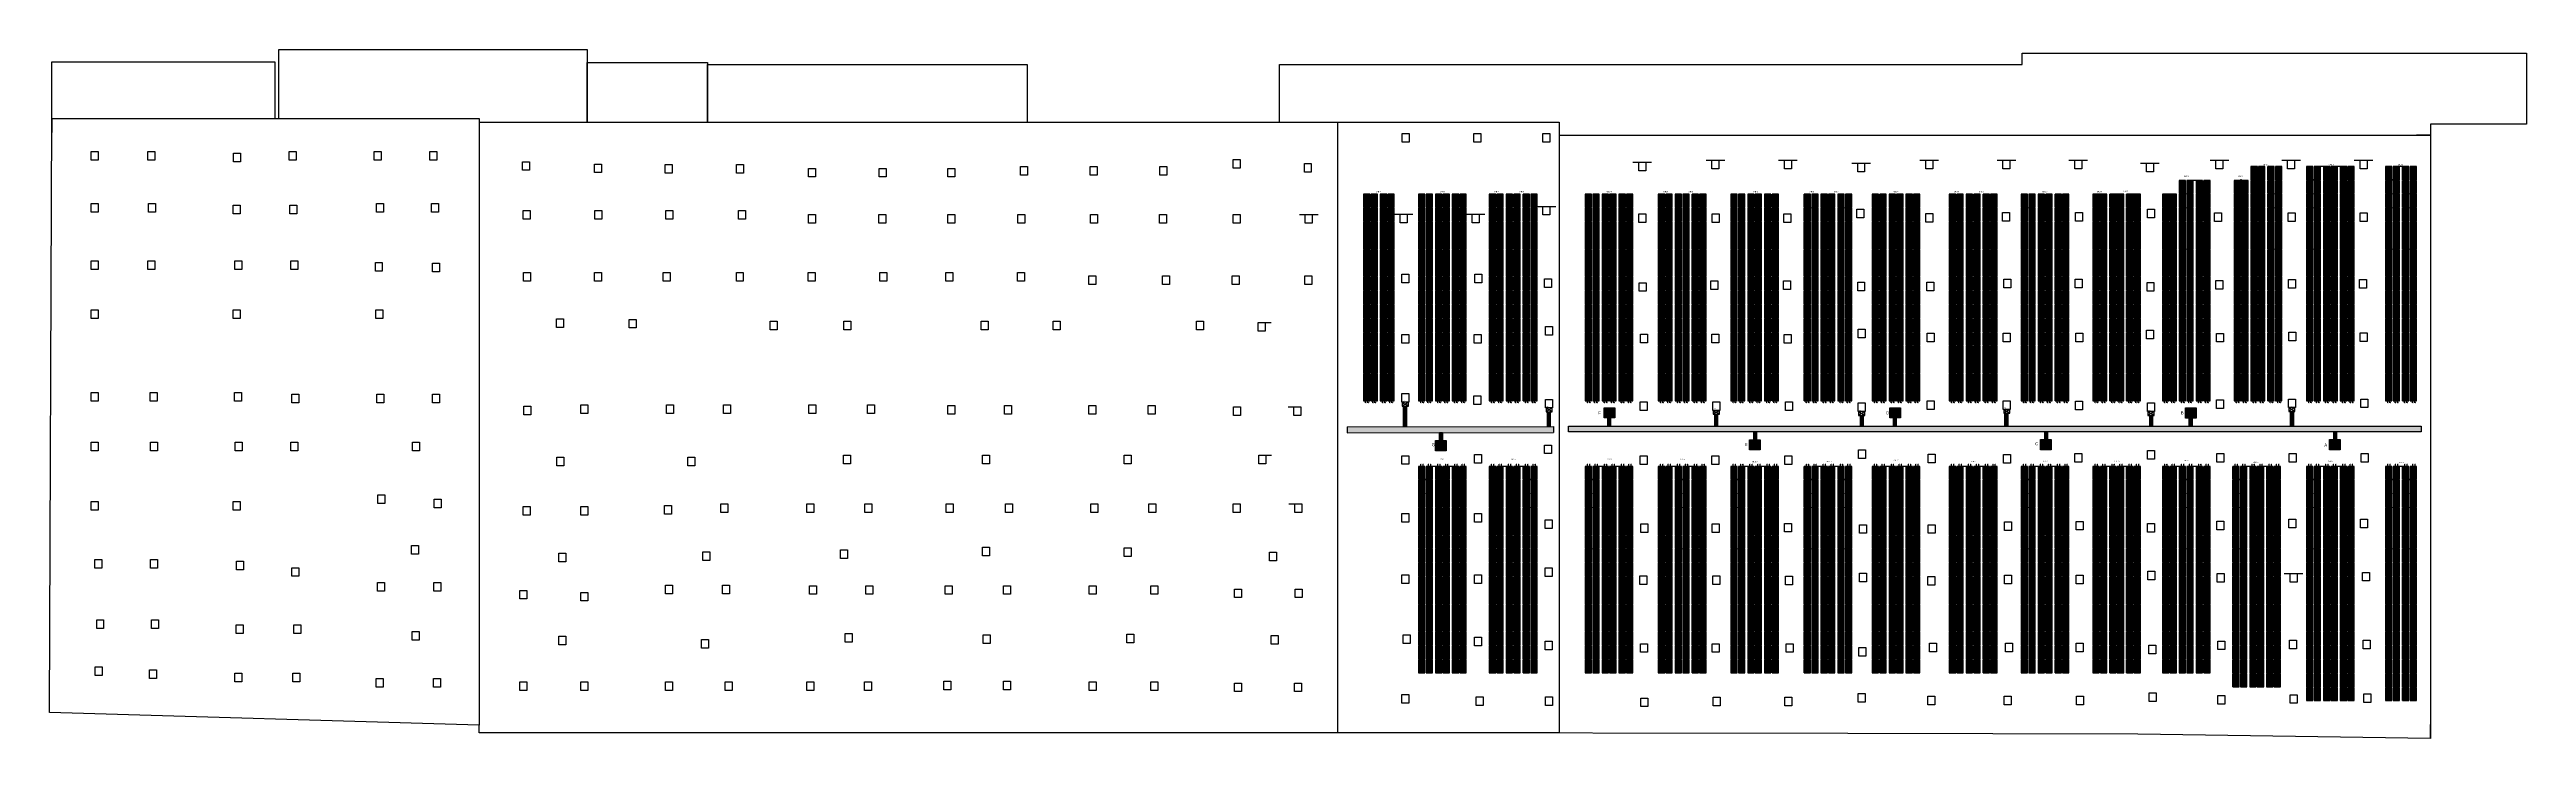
# Model space of a CAD drawing. Header units: inches. Extents: x 40 to 647, y 48 to 167.
# Drawn here: x 40.3 to 465.7, y 48.3 to 166.5 of the extents above; entities that cross this region are included whole.
import ezdxf

# ---------------------------------------------------------------- set-up
doc = ezdxf.new("R2010")
doc.units = ezdxf.units.IN
doc.header["$MEASUREMENT"] = 0
doc.layers.add('PDF2_Geometry', color=7, linetype='Continuous', true_color=0x2676ba)
doc.styles.get("Standard").update_dxf_attribs({"font": 'arial.ttf'})

msp = doc.modelspace()

# ---------------------------------------------------------------- hatches: boundary and pattern name
h = msp.add_hatch()
h.set_pattern_fill('NET', color=5)
h.paths.add_polyline_path([(419.45, 146.44), (418.35, 146.44), (418.35, 144.17), (419.45, 144.17)])
h.paths.add_polyline_path([(419.45, 144.07), (418.35, 144.07), (418.35, 141.8), (419.45, 141.8)])
h.paths.add_polyline_path([(419.45, 141.7), (418.35, 141.7), (418.35, 139.43), (419.45, 139.43)])
h.paths.add_polyline_path([(419.45, 139.33), (418.35, 139.33), (418.35, 137.06), (419.45, 137.06)])
h.paths.add_polyline_path([(419.45, 136.96), (418.35, 136.96), (418.35, 134.69), (419.45, 134.69)])
h.paths.add_polyline_path([(419.45, 134.59), (418.35, 134.59), (418.35, 132.32), (419.45, 132.32)])
h.paths.add_polyline_path([(419.45, 132.22), (418.35, 132.22), (418.35, 129.95), (419.45, 129.95)])
h.paths.add_polyline_path([(419.45, 129.85), (418.35, 129.85), (418.35, 127.58), (419.45, 127.58)])
h.paths.add_polyline_path([(419.45, 127.48), (418.35, 127.48), (418.35, 125.21), (419.45, 125.21)])
h.paths.add_polyline_path([(419.45, 125.11), (418.35, 125.11), (418.35, 122.84), (419.45, 122.84)])
h.paths.add_polyline_path([(419.45, 122.74), (418.35, 122.74), (418.35, 120.47), (419.45, 120.47)])
h.paths.add_polyline_path([(419.45, 120.37), (418.35, 120.37), (418.35, 118.1), (419.45, 118.1)])
h.paths.add_polyline_path([(419.45, 118), (418.35, 118), (418.35, 115.73), (419.45, 115.73)])
h.paths.add_polyline_path([(419.45, 115.63), (418.35, 115.63), (418.35, 113.36), (419.45, 113.36)])
h.paths.add_polyline_path([(419.45, 113.26), (418.35, 113.26), (418.35, 110.99), (419.45, 110.99)])
h.paths.add_polyline_path([(419.45, 110.89), (418.35, 110.89), (418.35, 108.62), (419.45, 108.62)])
h.paths.add_polyline_path([(419.45, 108.52), (418.35, 108.52), (418.35, 106.25), (419.45, 106.25)])
h = msp.add_hatch()
h.set_pattern_fill('NET', color=5)
h.paths.add_polyline_path([(420.75, 146.44), (419.65, 146.44), (419.65, 144.17), (420.75, 144.17)])
h.paths.add_polyline_path([(420.75, 144.07), (419.65, 144.07), (419.65, 141.8), (420.75, 141.8)])
h.paths.add_polyline_path([(420.75, 141.7), (419.65, 141.7), (419.65, 139.43), (420.75, 139.43)])
h.paths.add_polyline_path([(420.75, 139.33), (419.65, 139.33), (419.65, 137.06), (420.75, 137.06)])
h.paths.add_polyline_path([(420.75, 136.96), (419.65, 136.96), (419.65, 134.69), (420.75, 134.69)])
h.paths.add_polyline_path([(420.75, 134.59), (419.65, 134.59), (419.65, 132.32), (420.75, 132.32)])
h.paths.add_polyline_path([(420.75, 132.22), (419.65, 132.22), (419.65, 129.95), (420.75, 129.95)])
h.paths.add_polyline_path([(420.75, 129.85), (419.65, 129.85), (419.65, 127.58), (420.75, 127.58)])
h.paths.add_polyline_path([(420.75, 127.48), (419.65, 127.48), (419.65, 125.21), (420.75, 125.21)])
h.paths.add_polyline_path([(420.75, 125.11), (419.65, 125.11), (419.65, 122.84), (420.75, 122.84)])
h.paths.add_polyline_path([(420.75, 122.74), (419.65, 122.74), (419.65, 120.47), (420.75, 120.47)])
h.paths.add_polyline_path([(420.75, 120.37), (419.65, 120.37), (419.65, 118.1), (420.75, 118.1)])
h.paths.add_polyline_path([(420.75, 118), (419.65, 118), (419.65, 115.73), (420.75, 115.73)])
h.paths.add_polyline_path([(420.75, 115.63), (419.65, 115.63), (419.65, 113.36), (420.75, 113.36)])
h.paths.add_polyline_path([(420.75, 113.26), (419.65, 113.26), (419.65, 110.99), (420.75, 110.99)])
h.paths.add_polyline_path([(420.75, 110.89), (419.65, 110.89), (419.65, 108.62), (420.75, 108.62)])
h.paths.add_polyline_path([(420.75, 108.52), (419.65, 108.52), (419.65, 106.25), (420.75, 106.25)])
h = msp.add_hatch()
h.set_pattern_fill('NET', color=5)
h.paths.add_polyline_path([(422.35, 146.44), (421.25, 146.44), (421.25, 144.17), (422.35, 144.17)])
h.paths.add_polyline_path([(422.35, 144.07), (421.25, 144.07), (421.25, 141.8), (422.35, 141.8)])
h.paths.add_polyline_path([(422.35, 141.7), (421.25, 141.7), (421.25, 139.43), (422.35, 139.43)])
h.paths.add_polyline_path([(422.35, 139.33), (421.25, 139.33), (421.25, 137.06), (422.35, 137.06)])
h.paths.add_polyline_path([(422.35, 136.96), (421.25, 136.96), (421.25, 134.69), (422.35, 134.69)])
h.paths.add_polyline_path([(422.35, 134.59), (421.25, 134.59), (421.25, 132.32), (422.35, 132.32)])
h.paths.add_polyline_path([(422.35, 132.22), (421.25, 132.22), (421.25, 129.95), (422.35, 129.95)])
h.paths.add_polyline_path([(422.35, 129.85), (421.25, 129.85), (421.25, 127.58), (422.35, 127.58)])
h.paths.add_polyline_path([(422.35, 127.48), (421.25, 127.48), (421.25, 125.21), (422.35, 125.21)])
h.paths.add_polyline_path([(422.35, 125.11), (421.25, 125.11), (421.25, 122.84), (422.35, 122.84)])
h.paths.add_polyline_path([(422.35, 122.74), (421.25, 122.74), (421.25, 120.47), (422.35, 120.47)])
h.paths.add_polyline_path([(422.35, 120.37), (421.25, 120.37), (421.25, 118.1), (422.35, 118.1)])
h.paths.add_polyline_path([(422.35, 118), (421.25, 118), (421.25, 115.73), (422.35, 115.73)])
h.paths.add_polyline_path([(422.35, 115.63), (421.25, 115.63), (421.25, 113.36), (422.35, 113.36)])
h.paths.add_polyline_path([(422.35, 113.26), (421.25, 113.26), (421.25, 110.99), (422.35, 110.99)])
h.paths.add_polyline_path([(422.35, 110.89), (421.25, 110.89), (421.25, 108.62), (422.35, 108.62)])
h.paths.add_polyline_path([(422.35, 108.52), (421.25, 108.52), (421.25, 106.25), (422.35, 106.25)])
h = msp.add_hatch()
h.set_pattern_fill('NET', color=5)
h.paths.add_polyline_path([(423.65, 146.44), (422.55, 146.44), (422.55, 144.17), (423.65, 144.17)])
h.paths.add_polyline_path([(423.65, 144.07), (422.55, 144.07), (422.55, 141.8), (423.65, 141.8)])
h.paths.add_polyline_path([(423.65, 141.7), (422.55, 141.7), (422.55, 139.43), (423.65, 139.43)])
h.paths.add_polyline_path([(423.65, 139.33), (422.55, 139.33), (422.55, 137.06), (423.65, 137.06)])
h.paths.add_polyline_path([(423.65, 136.96), (422.55, 136.96), (422.55, 134.69), (423.65, 134.69)])
h.paths.add_polyline_path([(423.65, 134.59), (422.55, 134.59), (422.55, 132.32), (423.65, 132.32)])
h.paths.add_polyline_path([(423.65, 132.22), (422.55, 132.22), (422.55, 129.95), (423.65, 129.95)])
h.paths.add_polyline_path([(423.65, 129.85), (422.55, 129.85), (422.55, 127.58), (423.65, 127.58)])
h.paths.add_polyline_path([(423.65, 127.48), (422.55, 127.48), (422.55, 125.21), (423.65, 125.21)])
h.paths.add_polyline_path([(423.65, 125.11), (422.55, 125.11), (422.55, 122.84), (423.65, 122.84)])
h.paths.add_polyline_path([(423.65, 122.74), (422.55, 122.74), (422.55, 120.47), (423.65, 120.47)])
h.paths.add_polyline_path([(423.65, 120.37), (422.55, 120.37), (422.55, 118.1), (423.65, 118.1)])
h.paths.add_polyline_path([(423.65, 118), (422.55, 118), (422.55, 115.73), (423.65, 115.73)])
h.paths.add_polyline_path([(423.65, 115.63), (422.55, 115.63), (422.55, 113.36), (423.65, 113.36)])
h.paths.add_polyline_path([(423.65, 113.26), (422.55, 113.26), (422.55, 110.99), (423.65, 110.99)])
h.paths.add_polyline_path([(423.65, 110.89), (422.55, 110.89), (422.55, 108.62), (423.65, 108.62)])
h.paths.add_polyline_path([(423.65, 108.52), (422.55, 108.52), (422.55, 106.25), (423.65, 106.25)])
h = msp.add_hatch()
h.set_pattern_fill('NET', color=5)
h.paths.add_polyline_path([(429, 146.44), (427.9, 146.44), (427.9, 144.17), (429, 144.17)])
h.paths.add_polyline_path([(429, 144.07), (427.9, 144.07), (427.9, 141.8), (429, 141.8)])
h.paths.add_polyline_path([(429, 141.7), (427.9, 141.7), (427.9, 139.43), (429, 139.43)])
h.paths.add_polyline_path([(429, 139.33), (427.9, 139.33), (427.9, 137.06), (429, 137.06)])
h.paths.add_polyline_path([(429, 136.96), (427.9, 136.96), (427.9, 134.69), (429, 134.69)])
h.paths.add_polyline_path([(429, 134.59), (427.9, 134.59), (427.9, 132.32), (429, 132.32)])
h.paths.add_polyline_path([(429, 132.22), (427.9, 132.22), (427.9, 129.95), (429, 129.95)])
h.paths.add_polyline_path([(429, 129.85), (427.9, 129.85), (427.9, 127.58), (429, 127.58)])
h.paths.add_polyline_path([(429, 127.48), (427.9, 127.48), (427.9, 125.21), (429, 125.21)])
h.paths.add_polyline_path([(429, 125.11), (427.9, 125.11), (427.9, 122.84), (429, 122.84)])
h.paths.add_polyline_path([(429, 122.74), (427.9, 122.74), (427.9, 120.47), (429, 120.47)])
h.paths.add_polyline_path([(429, 120.37), (427.9, 120.37), (427.9, 118.1), (429, 118.1)])
h.paths.add_polyline_path([(429, 118), (427.9, 118), (427.9, 115.73), (429, 115.73)])
h.paths.add_polyline_path([(429, 115.63), (427.9, 115.63), (427.9, 113.36), (429, 113.36)])
h.paths.add_polyline_path([(429, 113.26), (427.9, 113.26), (427.9, 110.99), (429, 110.99)])
h.paths.add_polyline_path([(429, 110.89), (427.9, 110.89), (427.9, 108.62), (429, 108.62)])
h.paths.add_polyline_path([(429, 108.52), (427.9, 108.52), (427.9, 106.25), (429, 106.25)])
h = msp.add_hatch()
h.set_pattern_fill('NET', color=5)
h.paths.add_polyline_path([(430.3, 146.44), (429.2, 146.44), (429.2, 144.17), (430.3, 144.17)])
h.paths.add_polyline_path([(430.3, 144.07), (429.2, 144.07), (429.2, 141.8), (430.3, 141.8)])
h.paths.add_polyline_path([(430.3, 141.7), (429.2, 141.7), (429.2, 139.43), (430.3, 139.43)])
h.paths.add_polyline_path([(430.3, 139.33), (429.2, 139.33), (429.2, 137.06), (430.3, 137.06)])
h.paths.add_polyline_path([(430.3, 136.96), (429.2, 136.96), (429.2, 134.69), (430.3, 134.69)])
h.paths.add_polyline_path([(430.3, 134.59), (429.2, 134.59), (429.2, 132.32), (430.3, 132.32)])
h.paths.add_polyline_path([(430.3, 132.22), (429.2, 132.22), (429.2, 129.95), (430.3, 129.95)])
h.paths.add_polyline_path([(430.3, 129.85), (429.2, 129.85), (429.2, 127.58), (430.3, 127.58)])
h.paths.add_polyline_path([(430.3, 127.48), (429.2, 127.48), (429.2, 125.21), (430.3, 125.21)])
h.paths.add_polyline_path([(430.3, 125.11), (429.2, 125.11), (429.2, 122.84), (430.3, 122.84)])
h.paths.add_polyline_path([(430.3, 122.74), (429.2, 122.74), (429.2, 120.47), (430.3, 120.47)])
h.paths.add_polyline_path([(430.3, 120.37), (429.2, 120.37), (429.2, 118.1), (430.3, 118.1)])
h.paths.add_polyline_path([(430.3, 118), (429.2, 118), (429.2, 115.73), (430.3, 115.73)])
h.paths.add_polyline_path([(430.3, 115.63), (429.2, 115.63), (429.2, 113.36), (430.3, 113.36)])
h.paths.add_polyline_path([(430.3, 113.26), (429.2, 113.26), (429.2, 110.99), (430.3, 110.99)])
h.paths.add_polyline_path([(430.3, 110.89), (429.2, 110.89), (429.2, 108.62), (430.3, 108.62)])
h.paths.add_polyline_path([(430.3, 108.52), (429.2, 108.52), (429.2, 106.25), (430.3, 106.25)])
h = msp.add_hatch()
h.set_pattern_fill('NET', color=5)
h.paths.add_polyline_path([(431.9, 146.44), (430.8, 146.44), (430.8, 144.17), (431.9, 144.17)])
h.paths.add_polyline_path([(431.9, 144.07), (430.8, 144.07), (430.8, 141.8), (431.9, 141.8)])
h.paths.add_polyline_path([(431.9, 141.7), (430.8, 141.7), (430.8, 139.43), (431.9, 139.43)])
h.paths.add_polyline_path([(431.9, 139.33), (430.8, 139.33), (430.8, 137.06), (431.9, 137.06)])
h.paths.add_polyline_path([(431.9, 136.96), (430.8, 136.96), (430.8, 134.69), (431.9, 134.69)])
h.paths.add_polyline_path([(431.9, 134.59), (430.8, 134.59), (430.8, 132.32), (431.9, 132.32)])
h.paths.add_polyline_path([(431.9, 132.22), (430.8, 132.22), (430.8, 129.95), (431.9, 129.95)])
h.paths.add_polyline_path([(431.9, 129.85), (430.8, 129.85), (430.8, 127.58), (431.9, 127.58)])
h.paths.add_polyline_path([(431.9, 127.48), (430.8, 127.48), (430.8, 125.21), (431.9, 125.21)])
h.paths.add_polyline_path([(431.9, 125.11), (430.8, 125.11), (430.8, 122.84), (431.9, 122.84)])
h.paths.add_polyline_path([(431.9, 122.74), (430.8, 122.74), (430.8, 120.47), (431.9, 120.47)])
h.paths.add_polyline_path([(431.9, 120.37), (430.8, 120.37), (430.8, 118.1), (431.9, 118.1)])
h.paths.add_polyline_path([(431.9, 118), (430.8, 118), (430.8, 115.73), (431.9, 115.73)])
h.paths.add_polyline_path([(431.9, 115.63), (430.8, 115.63), (430.8, 113.36), (431.9, 113.36)])
h.paths.add_polyline_path([(431.9, 113.26), (430.8, 113.26), (430.8, 110.99), (431.9, 110.99)])
h.paths.add_polyline_path([(431.9, 110.89), (430.8, 110.89), (430.8, 108.62), (431.9, 108.62)])
h.paths.add_polyline_path([(431.9, 108.52), (430.8, 108.52), (430.8, 106.25), (431.9, 106.25)])
h = msp.add_hatch()
h.set_pattern_fill('NET', color=5)
h.paths.add_polyline_path([(433.2, 146.44), (432.1, 146.44), (432.1, 144.17), (433.2, 144.17)])
h.paths.add_polyline_path([(433.2, 144.07), (432.1, 144.07), (432.1, 141.8), (433.2, 141.8)])
h.paths.add_polyline_path([(433.2, 141.7), (432.1, 141.7), (432.1, 139.43), (433.2, 139.43)])
h.paths.add_polyline_path([(433.2, 139.33), (432.1, 139.33), (432.1, 137.06), (433.2, 137.06)])
h.paths.add_polyline_path([(433.2, 136.96), (432.1, 136.96), (432.1, 134.69), (433.2, 134.69)])
h.paths.add_polyline_path([(433.2, 134.59), (432.1, 134.59), (432.1, 132.32), (433.2, 132.32)])
h.paths.add_polyline_path([(433.2, 132.22), (432.1, 132.22), (432.1, 129.95), (433.2, 129.95)])
h.paths.add_polyline_path([(433.2, 129.85), (432.1, 129.85), (432.1, 127.58), (433.2, 127.58)])
h.paths.add_polyline_path([(433.2, 127.48), (432.1, 127.48), (432.1, 125.21), (433.2, 125.21)])
h.paths.add_polyline_path([(433.2, 125.11), (432.1, 125.11), (432.1, 122.84), (433.2, 122.84)])
h.paths.add_polyline_path([(433.2, 122.74), (432.1, 122.74), (432.1, 120.47), (433.2, 120.47)])
h.paths.add_polyline_path([(433.2, 120.37), (432.1, 120.37), (432.1, 118.1), (433.2, 118.1)])
h.paths.add_polyline_path([(433.2, 118), (432.1, 118), (432.1, 115.73), (433.2, 115.73)])
h.paths.add_polyline_path([(433.2, 115.63), (432.1, 115.63), (432.1, 113.36), (433.2, 113.36)])
h.paths.add_polyline_path([(433.2, 113.26), (432.1, 113.26), (432.1, 110.99), (433.2, 110.99)])
h.paths.add_polyline_path([(433.2, 110.89), (432.1, 110.89), (432.1, 108.62), (433.2, 108.62)])
h.paths.add_polyline_path([(433.2, 108.52), (432.1, 108.52), (432.1, 106.25), (433.2, 106.25)])
h = msp.add_hatch()
h.set_pattern_fill('NET', color=5)
h.paths.add_polyline_path([(434.8, 146.44), (433.7, 146.44), (433.7, 144.17), (434.8, 144.17)])
h.paths.add_polyline_path([(434.8, 144.07), (433.7, 144.07), (433.7, 141.8), (434.8, 141.8)])
h.paths.add_polyline_path([(434.8, 141.7), (433.7, 141.7), (433.7, 139.43), (434.8, 139.43)])
h.paths.add_polyline_path([(434.8, 139.33), (433.7, 139.33), (433.7, 137.06), (434.8, 137.06)])
h.paths.add_polyline_path([(434.8, 136.96), (433.7, 136.96), (433.7, 134.69), (434.8, 134.69)])
h.paths.add_polyline_path([(434.8, 134.59), (433.7, 134.59), (433.7, 132.32), (434.8, 132.32)])
h.paths.add_polyline_path([(434.8, 132.22), (433.7, 132.22), (433.7, 129.95), (434.8, 129.95)])
h.paths.add_polyline_path([(434.8, 129.85), (433.7, 129.85), (433.7, 127.58), (434.8, 127.58)])
h.paths.add_polyline_path([(434.8, 127.48), (433.7, 127.48), (433.7, 125.21), (434.8, 125.21)])
h.paths.add_polyline_path([(434.8, 125.11), (433.7, 125.11), (433.7, 122.84), (434.8, 122.84)])
h.paths.add_polyline_path([(434.8, 122.74), (433.7, 122.74), (433.7, 120.47), (434.8, 120.47)])
h.paths.add_polyline_path([(434.8, 120.37), (433.7, 120.37), (433.7, 118.1), (434.8, 118.1)])
h.paths.add_polyline_path([(434.8, 118), (433.7, 118), (433.7, 115.73), (434.8, 115.73)])
h.paths.add_polyline_path([(434.8, 115.63), (433.7, 115.63), (433.7, 113.36), (434.8, 113.36)])
h.paths.add_polyline_path([(434.8, 113.26), (433.7, 113.26), (433.7, 110.99), (434.8, 110.99)])
h.paths.add_polyline_path([(434.8, 110.89), (433.7, 110.89), (433.7, 108.62), (434.8, 108.62)])
h.paths.add_polyline_path([(434.8, 108.52), (433.7, 108.52), (433.7, 106.25), (434.8, 106.25)])
h = msp.add_hatch()
h.set_pattern_fill('NET', color=5)
h.paths.add_polyline_path([(436.1, 146.44), (435, 146.44), (435, 144.17), (436.1, 144.17)])
h.paths.add_polyline_path([(436.1, 144.07), (435, 144.07), (435, 141.8), (436.1, 141.8)])
h.paths.add_polyline_path([(436.1, 141.7), (435, 141.7), (435, 139.43), (436.1, 139.43)])
h.paths.add_polyline_path([(436.1, 139.33), (435, 139.33), (435, 137.06), (436.1, 137.06)])
h.paths.add_polyline_path([(436.1, 136.96), (435, 136.96), (435, 134.69), (436.1, 134.69)])
h.paths.add_polyline_path([(436.1, 134.59), (435, 134.59), (435, 132.32), (436.1, 132.32)])
h.paths.add_polyline_path([(436.1, 132.22), (435, 132.22), (435, 129.95), (436.1, 129.95)])
h.paths.add_polyline_path([(436.1, 129.85), (435, 129.85), (435, 127.58), (436.1, 127.58)])
h.paths.add_polyline_path([(436.1, 127.48), (435, 127.48), (435, 125.21), (436.1, 125.21)])
h.paths.add_polyline_path([(436.1, 125.11), (435, 125.11), (435, 122.84), (436.1, 122.84)])
h.paths.add_polyline_path([(436.1, 122.74), (435, 122.74), (435, 120.47), (436.1, 120.47)])
h.paths.add_polyline_path([(436.1, 120.37), (435, 120.37), (435, 118.1), (436.1, 118.1)])
h.paths.add_polyline_path([(436.1, 118), (435, 118), (435, 115.73), (436.1, 115.73)])
h.paths.add_polyline_path([(436.1, 115.63), (435, 115.63), (435, 113.36), (436.1, 113.36)])
h.paths.add_polyline_path([(436.1, 113.26), (435, 113.26), (435, 110.99), (436.1, 110.99)])
h.paths.add_polyline_path([(436.1, 110.89), (435, 110.89), (435, 108.62), (436.1, 108.62)])
h.paths.add_polyline_path([(436.1, 108.52), (435, 108.52), (435, 106.25), (436.1, 106.25)])
h = msp.add_hatch()
h.set_pattern_fill('NET', color=5)
h.paths.add_polyline_path([(442.57, 146.44), (441.47, 146.44), (441.47, 144.17), (442.57, 144.17)])
h.paths.add_polyline_path([(442.57, 144.07), (441.47, 144.07), (441.47, 141.8), (442.57, 141.8)])
h.paths.add_polyline_path([(442.57, 141.7), (441.47, 141.7), (441.47, 139.43), (442.57, 139.43)])
h.paths.add_polyline_path([(442.57, 139.33), (441.47, 139.33), (441.47, 137.06), (442.57, 137.06)])
h.paths.add_polyline_path([(442.57, 136.96), (441.47, 136.96), (441.47, 134.69), (442.57, 134.69)])
h.paths.add_polyline_path([(442.57, 134.59), (441.47, 134.59), (441.47, 132.32), (442.57, 132.32)])
h.paths.add_polyline_path([(442.57, 132.22), (441.47, 132.22), (441.47, 129.95), (442.57, 129.95)])
h.paths.add_polyline_path([(442.57, 129.85), (441.47, 129.85), (441.47, 127.58), (442.57, 127.58)])
h.paths.add_polyline_path([(442.57, 127.48), (441.47, 127.48), (441.47, 125.21), (442.57, 125.21)])
h.paths.add_polyline_path([(442.57, 125.11), (441.47, 125.11), (441.47, 122.84), (442.57, 122.84)])
h.paths.add_polyline_path([(442.57, 122.74), (441.47, 122.74), (441.47, 120.47), (442.57, 120.47)])
h.paths.add_polyline_path([(442.57, 120.37), (441.47, 120.37), (441.47, 118.1), (442.57, 118.1)])
h.paths.add_polyline_path([(442.57, 118), (441.47, 118), (441.47, 115.73), (442.57, 115.73)])
h.paths.add_polyline_path([(442.57, 113.26), (441.47, 113.26), (441.47, 110.99), (442.57, 110.99)])
h.paths.add_polyline_path([(442.57, 115.63), (441.47, 115.63), (441.47, 113.36), (442.57, 113.36)])
h.paths.add_polyline_path([(442.57, 110.89), (441.47, 110.89), (441.47, 108.62), (442.57, 108.62)])
h.paths.add_polyline_path([(442.57, 108.52), (441.47, 108.52), (441.47, 106.25), (442.57, 106.25)])
h = msp.add_hatch()
h.set_pattern_fill('NET', color=5)
h.paths.add_polyline_path([(443.87, 146.44), (442.77, 146.44), (442.77, 144.17), (443.87, 144.17)])
h.paths.add_polyline_path([(443.87, 144.07), (442.77, 144.07), (442.77, 141.8), (443.87, 141.8)])
h.paths.add_polyline_path([(443.87, 141.7), (442.77, 141.7), (442.77, 139.43), (443.87, 139.43)])
h.paths.add_polyline_path([(443.87, 139.33), (442.77, 139.33), (442.77, 137.06), (443.87, 137.06)])
h.paths.add_polyline_path([(443.87, 136.96), (442.77, 136.96), (442.77, 134.69), (443.87, 134.69)])
h.paths.add_polyline_path([(443.87, 134.59), (442.77, 134.59), (442.77, 132.32), (443.87, 132.32)])
h.paths.add_polyline_path([(443.87, 132.22), (442.77, 132.22), (442.77, 129.95), (443.87, 129.95)])
h.paths.add_polyline_path([(443.87, 129.85), (442.77, 129.85), (442.77, 127.58), (443.87, 127.58)])
h.paths.add_polyline_path([(443.87, 127.48), (442.77, 127.48), (442.77, 125.21), (443.87, 125.21)])
h.paths.add_polyline_path([(443.87, 125.11), (442.77, 125.11), (442.77, 122.84), (443.87, 122.84)])
h.paths.add_polyline_path([(443.87, 122.74), (442.77, 122.74), (442.77, 120.47), (443.87, 120.47)])
h.paths.add_polyline_path([(443.87, 120.37), (442.77, 120.37), (442.77, 118.1), (443.87, 118.1)])
h.paths.add_polyline_path([(443.87, 118), (442.77, 118), (442.77, 115.73), (443.87, 115.73)])
h.paths.add_polyline_path([(443.87, 115.63), (442.77, 115.63), (442.77, 113.36), (443.87, 113.36)])
h.paths.add_polyline_path([(443.87, 113.26), (442.77, 113.26), (442.77, 110.99), (443.87, 110.99)])
h.paths.add_polyline_path([(443.87, 110.89), (442.77, 110.89), (442.77, 108.62), (443.87, 108.62)])
h.paths.add_polyline_path([(443.87, 108.52), (442.77, 108.52), (442.77, 106.25), (443.87, 106.25)])
h = msp.add_hatch()
h.set_pattern_fill('NET', color=5)
h.paths.add_polyline_path([(445.47, 108.52), (444.37, 108.52), (444.37, 106.25), (445.47, 106.25)])
h.paths.add_polyline_path([(445.47, 110.89), (444.37, 110.89), (444.37, 108.62), (445.47, 108.62)])
h.paths.add_polyline_path([(445.47, 113.26), (444.37, 113.26), (444.37, 110.99), (445.47, 110.99)])
h.paths.add_polyline_path([(445.47, 115.63), (444.37, 115.63), (444.37, 113.36), (445.47, 113.36)])
h.paths.add_polyline_path([(445.47, 118), (444.37, 118), (444.37, 115.73), (445.47, 115.73)])
h.paths.add_polyline_path([(445.47, 120.37), (444.37, 120.37), (444.37, 118.1), (445.47, 118.1)])
h.paths.add_polyline_path([(445.47, 122.74), (444.37, 122.74), (444.37, 120.47), (445.47, 120.47)])
h.paths.add_polyline_path([(445.47, 125.11), (444.37, 125.11), (444.37, 122.84), (445.47, 122.84)])
h.paths.add_polyline_path([(445.47, 127.48), (444.37, 127.48), (444.37, 125.21), (445.47, 125.21)])
h.paths.add_polyline_path([(445.47, 129.85), (444.37, 129.85), (444.37, 127.58), (445.47, 127.58)])
h.paths.add_polyline_path([(445.47, 132.22), (444.37, 132.22), (444.37, 129.95), (445.47, 129.95)])
h.paths.add_polyline_path([(445.47, 134.59), (444.37, 134.59), (444.37, 132.32), (445.47, 132.32)])
h.paths.add_polyline_path([(445.47, 136.96), (444.37, 136.96), (444.37, 134.69), (445.47, 134.69)])
h.paths.add_polyline_path([(445.47, 139.33), (444.37, 139.33), (444.37, 137.06), (445.47, 137.06)])
h.paths.add_polyline_path([(445.47, 141.7), (444.37, 141.7), (444.37, 139.43), (445.47, 139.43)])
h.paths.add_polyline_path([(445.47, 144.07), (444.37, 144.07), (444.37, 141.8), (445.47, 141.8)])
h.paths.add_polyline_path([(445.47, 146.44), (444.37, 146.44), (444.37, 144.17), (445.47, 144.17)])
h = msp.add_hatch()
h.set_pattern_fill('NET', color=5)
h.paths.add_polyline_path([(445.67, 144.17), (446.77, 144.17), (446.77, 146.44), (445.67, 146.44)])
h.paths.add_polyline_path([(446.77, 144.07), (445.67, 144.07), (445.67, 141.8), (446.77, 141.8)])
h.paths.add_polyline_path([(446.77, 141.7), (445.67, 141.7), (445.67, 139.43), (446.77, 139.43)])
h.paths.add_polyline_path([(446.77, 139.33), (445.67, 139.33), (445.67, 137.06), (446.77, 137.06)])
h.paths.add_polyline_path([(446.77, 136.96), (445.67, 136.96), (445.67, 134.69), (446.77, 134.69)])
h.paths.add_polyline_path([(446.77, 134.59), (445.67, 134.59), (445.67, 132.32), (446.77, 132.32)])
h.paths.add_polyline_path([(446.77, 132.22), (445.67, 132.22), (445.67, 129.95), (446.77, 129.95)])
h.paths.add_polyline_path([(446.77, 129.85), (445.67, 129.85), (445.67, 127.58), (446.77, 127.58)])
h.paths.add_polyline_path([(445.67, 125.21), (446.77, 125.21), (446.77, 127.48), (445.67, 127.48)])
h.paths.add_polyline_path([(446.77, 125.11), (445.67, 125.11), (445.67, 122.84), (446.77, 122.84)])
h.paths.add_polyline_path([(446.77, 122.74), (445.67, 122.74), (445.67, 120.47), (446.77, 120.47)])
h.paths.add_polyline_path([(445.67, 118.1), (446.77, 118.1), (446.77, 120.37), (445.67, 120.37)])
h.paths.add_polyline_path([(445.67, 115.73), (446.77, 115.73), (446.77, 118), (445.67, 118)])
h.paths.add_polyline_path([(445.67, 115.63), (445.67, 113.36), (446.77, 113.36), (446.77, 115.63)])
h.paths.add_polyline_path([(446.77, 110.99), (446.77, 113.26), (445.67, 113.26), (445.67, 110.99)])
h.paths.add_polyline_path([(445.67, 108.62), (446.77, 108.62), (446.77, 110.89), (445.67, 110.89)])
h.paths.add_polyline_path([(445.67, 106.25), (446.77, 106.25), (446.77, 108.52), (445.67, 108.52)])
h = msp.add_hatch()
h.set_pattern_fill('NET', color=5)
h.paths.add_polyline_path([(268.32, 141.7), (267.22, 141.7), (267.22, 139.43), (268.32, 139.43)])
h.paths.add_polyline_path([(268.32, 139.33), (267.22, 139.33), (267.22, 137.06), (268.32, 137.06)])
h.paths.add_polyline_path([(268.32, 136.96), (267.22, 136.96), (267.22, 134.69), (268.32, 134.69)])
h.paths.add_polyline_path([(268.32, 134.59), (267.22, 134.59), (267.22, 132.32), (268.32, 132.32)])
h.paths.add_polyline_path([(268.32, 132.22), (267.22, 132.22), (267.22, 129.95), (268.32, 129.95)])
h.paths.add_polyline_path([(268.32, 129.85), (267.22, 129.85), (267.22, 127.58), (268.32, 127.58)])
h.paths.add_polyline_path([(268.32, 127.48), (267.22, 127.48), (267.22, 125.21), (268.32, 125.21)])
h.paths.add_polyline_path([(268.32, 125.11), (267.22, 125.11), (267.22, 122.84), (268.32, 122.84)])
h.paths.add_polyline_path([(268.32, 122.74), (267.22, 122.74), (267.22, 120.47), (268.32, 120.47)])
h.paths.add_polyline_path([(268.32, 120.37), (267.22, 120.37), (267.22, 118.1), (268.32, 118.1)])
h.paths.add_polyline_path([(268.32, 118), (267.22, 118), (267.22, 115.73), (268.32, 115.73)])
h.paths.add_polyline_path([(268.32, 115.63), (267.22, 115.63), (267.22, 113.36), (268.32, 113.36)])
h.paths.add_polyline_path([(268.32, 113.26), (267.22, 113.26), (267.22, 110.99), (268.32, 110.99)])
h.paths.add_polyline_path([(268.32, 110.89), (267.22, 110.89), (267.22, 108.62), (268.32, 108.62)])
h.paths.add_polyline_path([(268.32, 108.52), (267.22, 108.52), (267.22, 106.25), (268.32, 106.25)])
h.paths.add_polyline_path([(267.02, 108.52), (265.92, 108.52), (265.92, 106.25), (267.02, 106.25)])
h.paths.add_polyline_path([(267.02, 110.89), (265.92, 110.89), (265.92, 108.62), (267.02, 108.62)])
h.paths.add_polyline_path([(267.02, 113.26), (265.92, 113.26), (265.92, 110.99), (267.02, 110.99)])
h.paths.add_polyline_path([(267.02, 115.63), (265.92, 115.63), (265.92, 113.36), (267.02, 113.36)])
h.paths.add_polyline_path([(267.02, 118), (265.92, 118), (265.92, 115.73), (267.02, 115.73)])
h.paths.add_polyline_path([(267.02, 120.37), (265.92, 120.37), (265.92, 118.1), (267.02, 118.1)])
h.paths.add_polyline_path([(267.02, 122.74), (265.92, 122.74), (265.92, 120.47), (267.02, 120.47)])
h.paths.add_polyline_path([(267.02, 125.11), (265.92, 125.11), (265.92, 122.84), (267.02, 122.84)])
h.paths.add_polyline_path([(267.02, 127.48), (265.92, 127.48), (265.92, 125.21), (267.02, 125.21)])
h.paths.add_polyline_path([(267.02, 129.85), (265.92, 129.85), (265.92, 127.58), (267.02, 127.58)])
h.paths.add_polyline_path([(267.02, 132.22), (265.92, 132.22), (265.92, 129.95), (267.02, 129.95)])
h.paths.add_polyline_path([(267.02, 134.59), (265.92, 134.59), (265.92, 132.32), (267.02, 132.32)])
h.paths.add_polyline_path([(267.02, 136.96), (265.92, 136.96), (265.92, 134.69), (267.02, 134.69)])
h.paths.add_polyline_path([(267.02, 139.33), (265.92, 139.33), (265.92, 137.06), (267.02, 137.06)])
h.paths.add_polyline_path([(267.02, 141.7), (265.92, 141.7), (265.92, 139.43), (267.02, 139.43)])
h = msp.add_hatch()
h.set_pattern_fill('NET', color=5)
h.paths.add_polyline_path([(271.22, 141.7), (270.12, 141.7), (270.12, 139.43), (271.22, 139.43)])
h.paths.add_polyline_path([(271.22, 139.33), (270.12, 139.33), (270.12, 137.06), (271.22, 137.06)])
h.paths.add_polyline_path([(271.22, 136.96), (270.12, 136.96), (270.12, 134.69), (271.22, 134.69)])
h.paths.add_polyline_path([(271.22, 134.59), (270.12, 134.59), (270.12, 132.32), (271.22, 132.32)])
h.paths.add_polyline_path([(271.22, 132.22), (270.12, 132.22), (270.12, 129.95), (271.22, 129.95)])
h.paths.add_polyline_path([(271.22, 129.85), (270.12, 129.85), (270.12, 127.58), (271.22, 127.58)])
h.paths.add_polyline_path([(271.22, 127.48), (270.12, 127.48), (270.12, 125.21), (271.22, 125.21)])
h.paths.add_polyline_path([(271.22, 125.11), (270.12, 125.11), (270.12, 122.84), (271.22, 122.84)])
h.paths.add_polyline_path([(271.22, 122.74), (270.12, 122.74), (270.12, 120.47), (271.22, 120.47)])
h.paths.add_polyline_path([(271.22, 120.37), (270.12, 120.37), (270.12, 118.1), (271.22, 118.1)])
h.paths.add_polyline_path([(271.22, 118), (270.12, 118), (270.12, 115.73), (271.22, 115.73)])
h.paths.add_polyline_path([(271.22, 115.63), (270.12, 115.63), (270.12, 113.36), (271.22, 113.36)])
h.paths.add_polyline_path([(271.22, 113.26), (270.12, 113.26), (270.12, 110.99), (271.22, 110.99)])
h.paths.add_polyline_path([(271.22, 110.89), (270.12, 110.89), (270.12, 108.62), (271.22, 108.62)])
h.paths.add_polyline_path([(271.22, 108.52), (270.12, 108.52), (270.12, 106.25), (271.22, 106.25)])
h.paths.add_polyline_path([(269.92, 108.52), (268.82, 108.52), (268.82, 106.25), (269.92, 106.25)])
h.paths.add_polyline_path([(269.92, 110.89), (268.82, 110.89), (268.82, 108.62), (269.92, 108.62)])
h.paths.add_polyline_path([(269.92, 113.26), (268.82, 113.26), (268.82, 110.99), (269.92, 110.99)])
h.paths.add_polyline_path([(269.92, 115.63), (268.82, 115.63), (268.82, 113.36), (269.92, 113.36)])
h.paths.add_polyline_path([(269.92, 118), (268.82, 118), (268.82, 115.73), (269.92, 115.73)])
h.paths.add_polyline_path([(269.92, 120.37), (268.82, 120.37), (268.82, 118.1), (269.92, 118.1)])
h.paths.add_polyline_path([(269.92, 122.74), (268.82, 122.74), (268.82, 120.47), (269.92, 120.47)])
h.paths.add_polyline_path([(269.92, 125.11), (268.82, 125.11), (268.82, 122.84), (269.92, 122.84)])
h.paths.add_polyline_path([(269.92, 127.48), (268.82, 127.48), (268.82, 125.21), (269.92, 125.21)])
h.paths.add_polyline_path([(269.92, 129.85), (268.82, 129.85), (268.82, 127.58), (269.92, 127.58)])
h.paths.add_polyline_path([(269.92, 132.22), (268.82, 132.22), (268.82, 129.95), (269.92, 129.95)])
h.paths.add_polyline_path([(269.92, 134.59), (268.82, 134.59), (268.82, 132.32), (269.92, 132.32)])
h.paths.add_polyline_path([(269.92, 136.96), (268.82, 136.96), (268.82, 134.69), (269.92, 134.69)])
h.paths.add_polyline_path([(269.92, 139.33), (268.82, 139.33), (268.82, 137.06), (269.92, 137.06)])
h.paths.add_polyline_path([(269.92, 141.7), (268.82, 141.7), (268.82, 139.43), (269.92, 139.43)])
h = msp.add_hatch()
h.set_pattern_fill('NET', color=5)
h.paths.add_polyline_path([(277.79, 141.7), (276.69, 141.7), (276.69, 139.43), (277.79, 139.43)])
h.paths.add_polyline_path([(277.79, 139.33), (276.69, 139.33), (276.69, 137.06), (277.79, 137.06)])
h.paths.add_polyline_path([(277.79, 136.96), (276.69, 136.96), (276.69, 134.69), (277.79, 134.69)])
h.paths.add_polyline_path([(277.79, 134.59), (276.69, 134.59), (276.69, 132.32), (277.79, 132.32)])
h.paths.add_polyline_path([(277.79, 132.22), (276.69, 132.22), (276.69, 129.95), (277.79, 129.95)])
h.paths.add_polyline_path([(277.79, 129.85), (276.69, 129.85), (276.69, 127.58), (277.79, 127.58)])
h.paths.add_polyline_path([(277.79, 127.48), (276.69, 127.48), (276.69, 125.21), (277.79, 125.21)])
h.paths.add_polyline_path([(277.79, 125.11), (276.69, 125.11), (276.69, 122.84), (277.79, 122.84)])
h.paths.add_polyline_path([(277.79, 122.74), (276.69, 122.74), (276.69, 120.47), (277.79, 120.47)])
h.paths.add_polyline_path([(277.79, 120.37), (276.69, 120.37), (276.69, 118.1), (277.79, 118.1)])
h.paths.add_polyline_path([(277.79, 118), (276.69, 118), (276.69, 115.73), (277.79, 115.73)])
h.paths.add_polyline_path([(277.79, 115.63), (276.69, 115.63), (276.69, 113.36), (277.79, 113.36)])
h.paths.add_polyline_path([(277.79, 113.26), (276.69, 113.26), (276.69, 110.99), (277.79, 110.99)])
h.paths.add_polyline_path([(277.79, 110.89), (276.69, 110.89), (276.69, 108.62), (277.79, 108.62)])
h.paths.add_polyline_path([(277.79, 108.52), (276.69, 108.52), (276.69, 106.25), (277.79, 106.25)])
h.paths.add_polyline_path([(276.49, 108.52), (275.39, 108.52), (275.39, 106.25), (276.49, 106.25)])
h.paths.add_polyline_path([(276.49, 110.89), (275.39, 110.89), (275.39, 108.62), (276.49, 108.62)])
h.paths.add_polyline_path([(276.49, 113.26), (275.39, 113.26), (275.39, 110.99), (276.49, 110.99)])
h.paths.add_polyline_path([(276.49, 115.63), (275.39, 115.63), (275.39, 113.36), (276.49, 113.36)])
h.paths.add_polyline_path([(276.49, 118), (275.39, 118), (275.39, 115.73), (276.49, 115.73)])
h.paths.add_polyline_path([(276.49, 120.37), (275.39, 120.37), (275.39, 118.1), (276.49, 118.1)])
h.paths.add_polyline_path([(276.49, 122.74), (275.39, 122.74), (275.39, 120.47), (276.49, 120.47)])
h.paths.add_polyline_path([(276.49, 125.11), (275.39, 125.11), (275.39, 122.84), (276.49, 122.84)])
h.paths.add_polyline_path([(276.49, 127.48), (275.39, 127.48), (275.39, 125.21), (276.49, 125.21)])
h.paths.add_polyline_path([(276.49, 129.85), (275.39, 129.85), (275.39, 127.58), (276.49, 127.58)])
h.paths.add_polyline_path([(276.49, 132.22), (275.39, 132.22), (275.39, 129.95), (276.49, 129.95)])
h.paths.add_polyline_path([(276.49, 134.59), (275.39, 134.59), (275.39, 132.32), (276.49, 132.32)])
h.paths.add_polyline_path([(276.49, 136.96), (275.39, 136.96), (275.39, 134.69), (276.49, 134.69)])
h.paths.add_polyline_path([(276.49, 139.33), (275.39, 139.33), (275.39, 137.06), (276.49, 137.06)])
h.paths.add_polyline_path([(276.49, 141.7), (275.39, 141.7), (275.39, 139.43), (276.49, 139.43)])
h = msp.add_hatch()
h.set_pattern_fill('NET', color=5)
h.paths.add_polyline_path([(280.69, 141.7), (279.59, 141.7), (279.59, 139.43), (280.69, 139.43)])
h.paths.add_polyline_path([(280.69, 139.33), (279.59, 139.33), (279.59, 137.06), (280.69, 137.06)])
h.paths.add_polyline_path([(280.69, 136.96), (279.59, 136.96), (279.59, 134.69), (280.69, 134.69)])
h.paths.add_polyline_path([(280.69, 134.59), (279.59, 134.59), (279.59, 132.32), (280.69, 132.32)])
h.paths.add_polyline_path([(280.69, 132.22), (279.59, 132.22), (279.59, 129.95), (280.69, 129.95)])
h.paths.add_polyline_path([(280.69, 129.85), (279.59, 129.85), (279.59, 127.58), (280.69, 127.58)])
h.paths.add_polyline_path([(280.69, 127.48), (279.59, 127.48), (279.59, 125.21), (280.69, 125.21)])
h.paths.add_polyline_path([(280.69, 125.11), (279.59, 125.11), (279.59, 122.84), (280.69, 122.84)])
h.paths.add_polyline_path([(280.69, 122.74), (279.59, 122.74), (279.59, 120.47), (280.69, 120.47)])
h.paths.add_polyline_path([(280.69, 120.37), (279.59, 120.37), (279.59, 118.1), (280.69, 118.1)])
h.paths.add_polyline_path([(280.69, 118), (279.59, 118), (279.59, 115.73), (280.69, 115.73)])
h.paths.add_polyline_path([(280.69, 115.63), (279.59, 115.63), (279.59, 113.36), (280.69, 113.36)])
h.paths.add_polyline_path([(280.69, 113.26), (279.59, 113.26), (279.59, 110.99), (280.69, 110.99)])
h.paths.add_polyline_path([(280.69, 110.89), (279.59, 110.89), (279.59, 108.62), (280.69, 108.62)])
h.paths.add_polyline_path([(280.69, 108.52), (279.59, 108.52), (279.59, 106.25), (280.69, 106.25)])
h.paths.add_polyline_path([(279.39, 108.52), (278.29, 108.52), (278.29, 106.25), (279.39, 106.25)])
h.paths.add_polyline_path([(279.39, 110.89), (278.29, 110.89), (278.29, 108.62), (279.39, 108.62)])
h.paths.add_polyline_path([(279.39, 113.26), (278.29, 113.26), (278.29, 110.99), (279.39, 110.99)])
h.paths.add_polyline_path([(279.39, 115.63), (278.29, 115.63), (278.29, 113.36), (279.39, 113.36)])
h.paths.add_polyline_path([(279.39, 118), (278.29, 118), (278.29, 115.73), (279.39, 115.73)])
h.paths.add_polyline_path([(279.39, 120.37), (278.29, 120.37), (278.29, 118.1), (279.39, 118.1)])
h.paths.add_polyline_path([(279.39, 122.74), (278.29, 122.74), (278.29, 120.47), (279.39, 120.47)])
h.paths.add_polyline_path([(279.39, 125.11), (278.29, 125.11), (278.29, 122.84), (279.39, 122.84)])
h.paths.add_polyline_path([(279.39, 127.48), (278.29, 127.48), (278.29, 125.21), (279.39, 125.21)])
h.paths.add_polyline_path([(279.39, 129.85), (278.29, 129.85), (278.29, 127.58), (279.39, 127.58)])
h.paths.add_polyline_path([(279.39, 132.22), (278.29, 132.22), (278.29, 129.95), (279.39, 129.95)])
h.paths.add_polyline_path([(279.39, 134.59), (278.29, 134.59), (278.29, 132.32), (279.39, 132.32)])
h.paths.add_polyline_path([(279.39, 136.96), (278.29, 136.96), (278.29, 134.69), (279.39, 134.69)])
h.paths.add_polyline_path([(279.39, 139.33), (278.29, 139.33), (278.29, 137.06), (279.39, 137.06)])
h.paths.add_polyline_path([(279.39, 141.7), (278.29, 141.7), (278.29, 139.43), (279.39, 139.43)])
h = msp.add_hatch()
h.set_pattern_fill('NET', color=5)
h.paths.add_polyline_path([(283.59, 141.7), (282.49, 141.7), (282.49, 139.43), (283.59, 139.43)])
h.paths.add_polyline_path([(283.59, 139.33), (282.49, 139.33), (282.49, 137.06), (283.59, 137.06)])
h.paths.add_polyline_path([(283.59, 136.96), (282.49, 136.96), (282.49, 134.69), (283.59, 134.69)])
h.paths.add_polyline_path([(283.59, 134.59), (282.49, 134.59), (282.49, 132.32), (283.59, 132.32)])
h.paths.add_polyline_path([(283.59, 132.22), (282.49, 132.22), (282.49, 129.95), (283.59, 129.95)])
h.paths.add_polyline_path([(283.59, 129.85), (282.49, 129.85), (282.49, 127.58), (283.59, 127.58)])
h.paths.add_polyline_path([(283.59, 127.48), (282.49, 127.48), (282.49, 125.21), (283.59, 125.21)])
h.paths.add_polyline_path([(283.59, 125.11), (282.49, 125.11), (282.49, 122.84), (283.59, 122.84)])
h.paths.add_polyline_path([(283.59, 122.74), (282.49, 122.74), (282.49, 120.47), (283.59, 120.47)])
h.paths.add_polyline_path([(283.59, 120.37), (282.49, 120.37), (282.49, 118.1), (283.59, 118.1)])
h.paths.add_polyline_path([(283.59, 118), (282.49, 118), (282.49, 115.73), (283.59, 115.73)])
h.paths.add_polyline_path([(283.59, 115.63), (282.49, 115.63), (282.49, 113.36), (283.59, 113.36)])
h.paths.add_polyline_path([(283.59, 113.26), (282.49, 113.26), (282.49, 110.99), (283.59, 110.99)])
h.paths.add_polyline_path([(283.59, 110.89), (282.49, 110.89), (282.49, 108.62), (283.59, 108.62)])
h.paths.add_polyline_path([(283.59, 108.52), (282.49, 108.52), (282.49, 106.25), (283.59, 106.25)])
h.paths.add_polyline_path([(282.29, 108.52), (281.19, 108.52), (281.19, 106.25), (282.29, 106.25)])
h.paths.add_polyline_path([(282.29, 110.89), (281.19, 110.89), (281.19, 108.62), (282.29, 108.62)])
h.paths.add_polyline_path([(282.29, 113.26), (281.19, 113.26), (281.19, 110.99), (282.29, 110.99)])
h.paths.add_polyline_path([(282.29, 115.63), (281.19, 115.63), (281.19, 113.36), (282.29, 113.36)])
h.paths.add_polyline_path([(282.29, 118), (281.19, 118), (281.19, 115.73), (282.29, 115.73)])
h.paths.add_polyline_path([(282.29, 120.37), (281.19, 120.37), (281.19, 118.1), (282.29, 118.1)])
h.paths.add_polyline_path([(282.29, 122.74), (281.19, 122.74), (281.19, 120.47), (282.29, 120.47)])
h.paths.add_polyline_path([(282.29, 125.11), (281.19, 125.11), (281.19, 122.84), (282.29, 122.84)])
h.paths.add_polyline_path([(282.29, 127.48), (281.19, 127.48), (281.19, 125.21), (282.29, 125.21)])
h.paths.add_polyline_path([(282.29, 129.85), (281.19, 129.85), (281.19, 127.58), (282.29, 127.58)])
h.paths.add_polyline_path([(282.29, 132.22), (281.19, 132.22), (281.19, 129.95), (282.29, 129.95)])
h.paths.add_polyline_path([(282.29, 134.59), (281.19, 134.59), (281.19, 132.32), (282.29, 132.32)])
h.paths.add_polyline_path([(282.29, 136.96), (281.19, 136.96), (281.19, 134.69), (282.29, 134.69)])
h.paths.add_polyline_path([(282.29, 139.33), (281.19, 139.33), (281.19, 137.06), (282.29, 137.06)])
h.paths.add_polyline_path([(282.29, 141.7), (281.19, 141.7), (281.19, 139.43), (282.29, 139.43)])
h = msp.add_hatch()
h.set_pattern_fill('NET', color=5)
h.paths.add_polyline_path([(289.95, 141.7), (288.85, 141.7), (288.85, 139.43), (289.95, 139.43)])
h.paths.add_polyline_path([(289.95, 139.33), (288.85, 139.33), (288.85, 137.06), (289.95, 137.06)])
h.paths.add_polyline_path([(289.95, 136.96), (288.85, 136.96), (288.85, 134.69), (289.95, 134.69)])
h.paths.add_polyline_path([(289.95, 134.59), (288.85, 134.59), (288.85, 132.32), (289.95, 132.32)])
h.paths.add_polyline_path([(289.95, 132.22), (288.85, 132.22), (288.85, 129.95), (289.95, 129.95)])
h.paths.add_polyline_path([(289.95, 129.85), (288.85, 129.85), (288.85, 127.58), (289.95, 127.58)])
h.paths.add_polyline_path([(289.95, 127.48), (288.85, 127.48), (288.85, 125.21), (289.95, 125.21)])
h.paths.add_polyline_path([(289.95, 125.11), (288.85, 125.11), (288.85, 122.84), (289.95, 122.84)])
h.paths.add_polyline_path([(289.95, 122.74), (288.85, 122.74), (288.85, 120.47), (289.95, 120.47)])
h.paths.add_polyline_path([(289.95, 120.37), (288.85, 120.37), (288.85, 118.1), (289.95, 118.1)])
h.paths.add_polyline_path([(289.95, 118), (288.85, 118), (288.85, 115.73), (289.95, 115.73)])
h.paths.add_polyline_path([(289.95, 115.63), (288.85, 115.63), (288.85, 113.36), (289.95, 113.36)])
h.paths.add_polyline_path([(289.95, 113.26), (288.85, 113.26), (288.85, 110.99), (289.95, 110.99)])
h.paths.add_polyline_path([(289.95, 110.89), (288.85, 110.89), (288.85, 108.62), (289.95, 108.62)])
h.paths.add_polyline_path([(289.95, 108.52), (288.85, 108.52), (288.85, 106.25), (289.95, 106.25)])
h.paths.add_polyline_path([(288.65, 108.52), (287.55, 108.52), (287.55, 106.25), (288.65, 106.25)])
h.paths.add_polyline_path([(288.65, 110.89), (287.55, 110.89), (287.55, 108.62), (288.65, 108.62)])
h.paths.add_polyline_path([(288.65, 113.26), (287.55, 113.26), (287.55, 110.99), (288.65, 110.99)])
h.paths.add_polyline_path([(288.65, 115.63), (287.55, 115.63), (287.55, 113.36), (288.65, 113.36)])
h.paths.add_polyline_path([(288.65, 118), (287.55, 118), (287.55, 115.73), (288.65, 115.73)])
h.paths.add_polyline_path([(288.65, 120.37), (287.55, 120.37), (287.55, 118.1), (288.65, 118.1)])
h.paths.add_polyline_path([(288.65, 122.74), (287.55, 122.74), (287.55, 120.47), (288.65, 120.47)])
h.paths.add_polyline_path([(288.65, 125.11), (287.55, 125.11), (287.55, 122.84), (288.65, 122.84)])
h.paths.add_polyline_path([(288.65, 127.48), (287.55, 127.48), (287.55, 125.21), (288.65, 125.21)])
h.paths.add_polyline_path([(288.65, 129.85), (287.55, 129.85), (287.55, 127.58), (288.65, 127.58)])
h.paths.add_polyline_path([(288.65, 132.22), (287.55, 132.22), (287.55, 129.95), (288.65, 129.95)])
h.paths.add_polyline_path([(288.65, 134.59), (287.55, 134.59), (287.55, 132.32), (288.65, 132.32)])
h.paths.add_polyline_path([(288.65, 136.96), (287.55, 136.96), (287.55, 134.69), (288.65, 134.69)])
h.paths.add_polyline_path([(288.65, 139.33), (287.55, 139.33), (287.55, 137.06), (288.65, 137.06)])
h.paths.add_polyline_path([(288.65, 141.7), (287.55, 141.7), (287.55, 139.43), (288.65, 139.43)])
h = msp.add_hatch()
h.set_pattern_fill('NET', color=5)
h.paths.add_polyline_path([(292.85, 141.7), (291.75, 141.7), (291.75, 139.43), (292.85, 139.43)])
h.paths.add_polyline_path([(292.85, 139.33), (291.75, 139.33), (291.75, 137.06), (292.85, 137.06)])
h.paths.add_polyline_path([(292.85, 136.96), (291.75, 136.96), (291.75, 134.69), (292.85, 134.69)])
h.paths.add_polyline_path([(292.85, 134.59), (291.75, 134.59), (291.75, 132.32), (292.85, 132.32)])
h.paths.add_polyline_path([(292.85, 132.22), (291.75, 132.22), (291.75, 129.95), (292.85, 129.95)])
h.paths.add_polyline_path([(292.85, 129.85), (291.75, 129.85), (291.75, 127.58), (292.85, 127.58)])
h.paths.add_polyline_path([(292.85, 127.48), (291.75, 127.48), (291.75, 125.21), (292.85, 125.21)])
h.paths.add_polyline_path([(292.85, 125.11), (291.75, 125.11), (291.75, 122.84), (292.85, 122.84)])
h.paths.add_polyline_path([(292.85, 122.74), (291.75, 122.74), (291.75, 120.47), (292.85, 120.47)])
h.paths.add_polyline_path([(292.85, 120.37), (291.75, 120.37), (291.75, 118.1), (292.85, 118.1)])
h.paths.add_polyline_path([(292.85, 118), (291.75, 118), (291.75, 115.73), (292.85, 115.73)])
h.paths.add_polyline_path([(292.85, 115.63), (291.75, 115.63), (291.75, 113.36), (292.85, 113.36)])
h.paths.add_polyline_path([(292.85, 113.26), (291.75, 113.26), (291.75, 110.99), (292.85, 110.99)])
h.paths.add_polyline_path([(292.85, 110.89), (291.75, 110.89), (291.75, 108.62), (292.85, 108.62)])
h.paths.add_polyline_path([(292.85, 108.52), (291.75, 108.52), (291.75, 106.25), (292.85, 106.25)])
h.paths.add_polyline_path([(291.55, 108.52), (290.45, 108.52), (290.45, 106.25), (291.55, 106.25)])
h.paths.add_polyline_path([(291.55, 110.89), (290.45, 110.89), (290.45, 108.62), (291.55, 108.62)])
h.paths.add_polyline_path([(291.55, 113.26), (290.45, 113.26), (290.45, 110.99), (291.55, 110.99)])
h.paths.add_polyline_path([(291.55, 115.63), (290.45, 115.63), (290.45, 113.36), (291.55, 113.36)])
h.paths.add_polyline_path([(291.55, 118), (290.45, 118), (290.45, 115.73), (291.55, 115.73)])
h.paths.add_polyline_path([(291.55, 120.37), (290.45, 120.37), (290.45, 118.1), (291.55, 118.1)])
h.paths.add_polyline_path([(291.55, 122.74), (290.45, 122.74), (290.45, 120.47), (291.55, 120.47)])
h.paths.add_polyline_path([(291.55, 125.11), (290.45, 125.11), (290.45, 122.84), (291.55, 122.84)])
h.paths.add_polyline_path([(291.55, 127.48), (290.45, 127.48), (290.45, 125.21), (291.55, 125.21)])
h.paths.add_polyline_path([(291.55, 129.85), (290.45, 129.85), (290.45, 127.58), (291.55, 127.58)])
h.paths.add_polyline_path([(291.55, 132.22), (290.45, 132.22), (290.45, 129.95), (291.55, 129.95)])
h.paths.add_polyline_path([(291.55, 134.59), (290.45, 134.59), (290.45, 132.32), (291.55, 132.32)])
h.paths.add_polyline_path([(291.55, 136.96), (290.45, 136.96), (290.45, 134.69), (291.55, 134.69)])
h.paths.add_polyline_path([(291.55, 139.33), (290.45, 139.33), (290.45, 137.06), (291.55, 137.06)])
h.paths.add_polyline_path([(291.55, 141.7), (290.45, 141.7), (290.45, 139.43), (291.55, 139.43)])
h = msp.add_hatch()
h.set_pattern_fill('NET', color=5)
h.paths.add_polyline_path([(295.75, 141.7), (294.65, 141.7), (294.65, 139.43), (295.75, 139.43)])
h.paths.add_polyline_path([(295.75, 139.33), (294.65, 139.33), (294.65, 137.06), (295.75, 137.06)])
h.paths.add_polyline_path([(295.75, 136.96), (294.65, 136.96), (294.65, 134.69), (295.75, 134.69)])
h.paths.add_polyline_path([(295.75, 134.59), (294.65, 134.59), (294.65, 132.32), (295.75, 132.32)])
h.paths.add_polyline_path([(295.75, 132.22), (294.65, 132.22), (294.65, 129.95), (295.75, 129.95)])
h.paths.add_polyline_path([(295.75, 129.85), (294.65, 129.85), (294.65, 127.58), (295.75, 127.58)])
h.paths.add_polyline_path([(295.75, 127.48), (294.65, 127.48), (294.65, 125.21), (295.75, 125.21)])
h.paths.add_polyline_path([(295.75, 125.11), (294.65, 125.11), (294.65, 122.84), (295.75, 122.84)])
h.paths.add_polyline_path([(295.75, 122.74), (294.65, 122.74), (294.65, 120.47), (295.75, 120.47)])
h.paths.add_polyline_path([(295.75, 120.37), (294.65, 120.37), (294.65, 118.1), (295.75, 118.1)])
h.paths.add_polyline_path([(295.75, 118), (294.65, 118), (294.65, 115.73), (295.75, 115.73)])
h.paths.add_polyline_path([(295.75, 115.63), (294.65, 115.63), (294.65, 113.36), (295.75, 113.36)])
h.paths.add_polyline_path([(295.75, 113.26), (294.65, 113.26), (294.65, 110.99), (295.75, 110.99)])
h.paths.add_polyline_path([(295.75, 110.89), (294.65, 110.89), (294.65, 108.62), (295.75, 108.62)])
h.paths.add_polyline_path([(295.75, 108.52), (294.65, 108.52), (294.65, 106.25), (295.75, 106.25)])
h.paths.add_polyline_path([(294.45, 108.52), (293.35, 108.52), (293.35, 106.25), (294.45, 106.25)])
h.paths.add_polyline_path([(294.45, 110.89), (293.35, 110.89), (293.35, 108.62), (294.45, 108.62)])
h.paths.add_polyline_path([(294.45, 113.26), (293.35, 113.26), (293.35, 110.99), (294.45, 110.99)])
h.paths.add_polyline_path([(294.45, 115.63), (293.35, 115.63), (293.35, 113.36), (294.45, 113.36)])
h.paths.add_polyline_path([(294.45, 118), (293.35, 118), (293.35, 115.73), (294.45, 115.73)])
h.paths.add_polyline_path([(294.45, 120.37), (293.35, 120.37), (293.35, 118.1), (294.45, 118.1)])
h.paths.add_polyline_path([(294.45, 122.74), (293.35, 122.74), (293.35, 120.47), (294.45, 120.47)])
h.paths.add_polyline_path([(294.45, 125.11), (293.35, 125.11), (293.35, 122.84), (294.45, 122.84)])
h.paths.add_polyline_path([(294.45, 127.48), (293.35, 127.48), (293.35, 125.21), (294.45, 125.21)])
h.paths.add_polyline_path([(294.45, 129.85), (293.35, 129.85), (293.35, 127.58), (294.45, 127.58)])
h.paths.add_polyline_path([(294.45, 132.22), (293.35, 132.22), (293.35, 129.95), (294.45, 129.95)])
h.paths.add_polyline_path([(294.45, 134.59), (293.35, 134.59), (293.35, 132.32), (294.45, 132.32)])
h.paths.add_polyline_path([(294.45, 136.96), (293.35, 136.96), (293.35, 134.69), (294.45, 134.69)])
h.paths.add_polyline_path([(294.45, 139.33), (293.35, 139.33), (293.35, 137.06), (294.45, 137.06)])
h.paths.add_polyline_path([(294.45, 141.7), (293.35, 141.7), (293.35, 139.43), (294.45, 139.43)])
h = msp.add_hatch()
h.set_pattern_fill('NET', color=5)
h.paths.add_polyline_path([(306.41, 141.7), (305.31, 141.7), (305.31, 139.43), (306.41, 139.43)])
h.paths.add_polyline_path([(306.41, 139.33), (305.31, 139.33), (305.31, 137.06), (306.41, 137.06)])
h.paths.add_polyline_path([(306.41, 136.96), (305.31, 136.96), (305.31, 134.69), (306.41, 134.69)])
h.paths.add_polyline_path([(306.41, 134.59), (305.31, 134.59), (305.31, 132.32), (306.41, 132.32)])
h.paths.add_polyline_path([(306.41, 132.22), (305.31, 132.22), (305.31, 129.95), (306.41, 129.95)])
h.paths.add_polyline_path([(306.41, 129.85), (305.31, 129.85), (305.31, 127.58), (306.41, 127.58)])
h.paths.add_polyline_path([(306.41, 127.48), (305.31, 127.48), (305.31, 125.21), (306.41, 125.21)])
h.paths.add_polyline_path([(306.41, 125.11), (305.31, 125.11), (305.31, 122.84), (306.41, 122.84)])
h.paths.add_polyline_path([(306.41, 122.74), (305.31, 122.74), (305.31, 120.47), (306.41, 120.47)])
h.paths.add_polyline_path([(306.41, 120.37), (305.31, 120.37), (305.31, 118.1), (306.41, 118.1)])
h.paths.add_polyline_path([(306.41, 118), (305.31, 118), (305.31, 115.73), (306.41, 115.73)])
h.paths.add_polyline_path([(306.41, 115.63), (305.31, 115.63), (305.31, 113.36), (306.41, 113.36)])
h.paths.add_polyline_path([(306.41, 113.26), (305.31, 113.26), (305.31, 110.99), (306.41, 110.99)])
h.paths.add_polyline_path([(306.41, 110.89), (305.31, 110.89), (305.31, 108.62), (306.41, 108.62)])
h.paths.add_polyline_path([(306.41, 108.52), (305.31, 108.52), (305.31, 106.25), (306.41, 106.25)])
h.paths.add_polyline_path([(305.11, 108.52), (304.01, 108.52), (304.01, 106.25), (305.11, 106.25)])
h.paths.add_polyline_path([(305.11, 110.89), (304.01, 110.89), (304.01, 108.62), (305.11, 108.62)])
h.paths.add_polyline_path([(305.11, 113.26), (304.01, 113.26), (304.01, 110.99), (305.11, 110.99)])
h.paths.add_polyline_path([(305.11, 115.63), (304.01, 115.63), (304.01, 113.36), (305.11, 113.36)])
h.paths.add_polyline_path([(305.11, 118), (304.01, 118), (304.01, 115.73), (305.11, 115.73)])
h.paths.add_polyline_path([(305.11, 120.37), (304.01, 120.37), (304.01, 118.1), (305.11, 118.1)])
h.paths.add_polyline_path([(305.11, 122.74), (304.01, 122.74), (304.01, 120.47), (305.11, 120.47)])
h.paths.add_polyline_path([(305.11, 125.11), (304.01, 125.11), (304.01, 122.84), (305.11, 122.84)])
h.paths.add_polyline_path([(305.11, 127.48), (304.01, 127.48), (304.01, 125.21), (305.11, 125.21)])
h.paths.add_polyline_path([(305.11, 129.85), (304.01, 129.85), (304.01, 127.58), (305.11, 127.58)])
h.paths.add_polyline_path([(305.11, 132.22), (304.01, 132.22), (304.01, 129.95), (305.11, 129.95)])
h.paths.add_polyline_path([(305.11, 134.59), (304.01, 134.59), (304.01, 132.32), (305.11, 132.32)])
h.paths.add_polyline_path([(305.11, 136.96), (304.01, 136.96), (304.01, 134.69), (305.11, 134.69)])
h.paths.add_polyline_path([(305.11, 139.33), (304.01, 139.33), (304.01, 137.06), (305.11, 137.06)])
h.paths.add_polyline_path([(305.11, 141.7), (304.01, 141.7), (304.01, 139.43), (305.11, 139.43)])
h = msp.add_hatch()
h.set_pattern_fill('NET', color=5)
h.paths.add_polyline_path([(309.31, 141.7), (308.21, 141.7), (308.21, 139.43), (309.31, 139.43)])
h.paths.add_polyline_path([(309.31, 139.33), (308.21, 139.33), (308.21, 137.06), (309.31, 137.06)])
h.paths.add_polyline_path([(309.31, 136.96), (308.21, 136.96), (308.21, 134.69), (309.31, 134.69)])
h.paths.add_polyline_path([(309.31, 134.59), (308.21, 134.59), (308.21, 132.32), (309.31, 132.32)])
h.paths.add_polyline_path([(309.31, 132.22), (308.21, 132.22), (308.21, 129.95), (309.31, 129.95)])
h.paths.add_polyline_path([(309.31, 129.85), (308.21, 129.85), (308.21, 127.58), (309.31, 127.58)])
h.paths.add_polyline_path([(309.31, 127.48), (308.21, 127.48), (308.21, 125.21), (309.31, 125.21)])
h.paths.add_polyline_path([(309.31, 125.11), (308.21, 125.11), (308.21, 122.84), (309.31, 122.84)])
h.paths.add_polyline_path([(309.31, 122.74), (308.21, 122.74), (308.21, 120.47), (309.31, 120.47)])
h.paths.add_polyline_path([(309.31, 120.37), (308.21, 120.37), (308.21, 118.1), (309.31, 118.1)])
h.paths.add_polyline_path([(309.31, 118), (308.21, 118), (308.21, 115.73), (309.31, 115.73)])
h.paths.add_polyline_path([(309.31, 115.63), (308.21, 115.63), (308.21, 113.36), (309.31, 113.36)])
h.paths.add_polyline_path([(309.31, 113.26), (308.21, 113.26), (308.21, 110.99), (309.31, 110.99)])
h.paths.add_polyline_path([(309.31, 110.89), (308.21, 110.89), (308.21, 108.62), (309.31, 108.62)])
h.paths.add_polyline_path([(309.31, 108.52), (308.21, 108.52), (308.21, 106.25), (309.31, 106.25)])
h.paths.add_polyline_path([(308.01, 108.52), (306.91, 108.52), (306.91, 106.25), (308.01, 106.25)])
h.paths.add_polyline_path([(308.01, 110.89), (306.91, 110.89), (306.91, 108.62), (308.01, 108.62)])
h.paths.add_polyline_path([(308.01, 113.26), (306.91, 113.26), (306.91, 110.99), (308.01, 110.99)])
h.paths.add_polyline_path([(308.01, 115.63), (306.91, 115.63), (306.91, 113.36), (308.01, 113.36)])
h.paths.add_polyline_path([(308.01, 118), (306.91, 118), (306.91, 115.73), (308.01, 115.73)])
h.paths.add_polyline_path([(308.01, 120.37), (306.91, 120.37), (306.91, 118.1), (308.01, 118.1)])
h.paths.add_polyline_path([(308.01, 122.74), (306.91, 122.74), (306.91, 120.47), (308.01, 120.47)])
h.paths.add_polyline_path([(308.01, 125.11), (306.91, 125.11), (306.91, 122.84), (308.01, 122.84)])
h.paths.add_polyline_path([(308.01, 127.48), (306.91, 127.48), (306.91, 125.21), (308.01, 125.21)])
h.paths.add_polyline_path([(308.01, 129.85), (306.91, 129.85), (306.91, 127.58), (308.01, 127.58)])
h.paths.add_polyline_path([(308.01, 132.22), (306.91, 132.22), (306.91, 129.95), (308.01, 129.95)])
h.paths.add_polyline_path([(308.01, 134.59), (306.91, 134.59), (306.91, 132.32), (308.01, 132.32)])
h.paths.add_polyline_path([(308.01, 136.96), (306.91, 136.96), (306.91, 134.69), (308.01, 134.69)])
h.paths.add_polyline_path([(308.01, 139.33), (306.91, 139.33), (306.91, 137.06), (308.01, 137.06)])
h.paths.add_polyline_path([(308.01, 141.7), (306.91, 141.7), (306.91, 139.43), (308.01, 139.43)])
h = msp.add_hatch()
h.set_pattern_fill('NET', color=5)
h.paths.add_polyline_path([(312.21, 141.7), (311.11, 141.7), (311.11, 139.43), (312.21, 139.43)])
h.paths.add_polyline_path([(312.21, 139.33), (311.11, 139.33), (311.11, 137.06), (312.21, 137.06)])
h.paths.add_polyline_path([(312.21, 136.96), (311.11, 136.96), (311.11, 134.69), (312.21, 134.69)])
h.paths.add_polyline_path([(312.21, 134.59), (311.11, 134.59), (311.11, 132.32), (312.21, 132.32)])
h.paths.add_polyline_path([(312.21, 132.22), (311.11, 132.22), (311.11, 129.95), (312.21, 129.95)])
h.paths.add_polyline_path([(312.21, 129.85), (311.11, 129.85), (311.11, 127.58), (312.21, 127.58)])
h.paths.add_polyline_path([(312.21, 127.48), (311.11, 127.48), (311.11, 125.21), (312.21, 125.21)])
h.paths.add_polyline_path([(312.21, 125.11), (311.11, 125.11), (311.11, 122.84), (312.21, 122.84)])
h.paths.add_polyline_path([(312.21, 122.74), (311.11, 122.74), (311.11, 120.47), (312.21, 120.47)])
h.paths.add_polyline_path([(312.21, 120.37), (311.11, 120.37), (311.11, 118.1), (312.21, 118.1)])
h.paths.add_polyline_path([(312.21, 118), (311.11, 118), (311.11, 115.73), (312.21, 115.73)])
h.paths.add_polyline_path([(312.21, 115.63), (311.11, 115.63), (311.11, 113.36), (312.21, 113.36)])
h.paths.add_polyline_path([(312.21, 113.26), (311.11, 113.26), (311.11, 110.99), (312.21, 110.99)])
h.paths.add_polyline_path([(312.21, 110.89), (311.11, 110.89), (311.11, 108.62), (312.21, 108.62)])
h.paths.add_polyline_path([(312.21, 108.52), (311.11, 108.52), (311.11, 106.25), (312.21, 106.25)])
h.paths.add_polyline_path([(310.91, 108.52), (309.81, 108.52), (309.81, 106.25), (310.91, 106.25)])
h.paths.add_polyline_path([(310.91, 110.89), (309.81, 110.89), (309.81, 108.62), (310.91, 108.62)])
h.paths.add_polyline_path([(310.91, 113.26), (309.81, 113.26), (309.81, 110.99), (310.91, 110.99)])
h.paths.add_polyline_path([(310.91, 115.63), (309.81, 115.63), (309.81, 113.36), (310.91, 113.36)])
h.paths.add_polyline_path([(310.91, 118), (309.81, 118), (309.81, 115.73), (310.91, 115.73)])
h.paths.add_polyline_path([(310.91, 120.37), (309.81, 120.37), (309.81, 118.1), (310.91, 118.1)])
h.paths.add_polyline_path([(310.91, 122.74), (309.81, 122.74), (309.81, 120.47), (310.91, 120.47)])
h.paths.add_polyline_path([(310.91, 125.11), (309.81, 125.11), (309.81, 122.84), (310.91, 122.84)])
h.paths.add_polyline_path([(310.91, 127.48), (309.81, 127.48), (309.81, 125.21), (310.91, 125.21)])
h.paths.add_polyline_path([(310.91, 129.85), (309.81, 129.85), (309.81, 127.58), (310.91, 127.58)])
h.paths.add_polyline_path([(310.91, 132.22), (309.81, 132.22), (309.81, 129.95), (310.91, 129.95)])
h.paths.add_polyline_path([(310.91, 134.59), (309.81, 134.59), (309.81, 132.32), (310.91, 132.32)])
h.paths.add_polyline_path([(310.91, 136.96), (309.81, 136.96), (309.81, 134.69), (310.91, 134.69)])
h.paths.add_polyline_path([(310.91, 139.33), (309.81, 139.33), (309.81, 137.06), (310.91, 137.06)])
h.paths.add_polyline_path([(310.91, 141.7), (309.81, 141.7), (309.81, 139.43), (310.91, 139.43)])
h = msp.add_hatch()
h.set_pattern_fill('NET', color=5)
h.paths.add_polyline_path([(318.97, 141.7), (317.87, 141.7), (317.87, 139.43), (318.97, 139.43)])
h.paths.add_polyline_path([(318.97, 139.33), (317.87, 139.33), (317.87, 137.06), (318.97, 137.06)])
h.paths.add_polyline_path([(318.97, 136.96), (317.87, 136.96), (317.87, 134.69), (318.97, 134.69)])
h.paths.add_polyline_path([(318.97, 134.59), (317.87, 134.59), (317.87, 132.32), (318.97, 132.32)])
h.paths.add_polyline_path([(318.97, 132.22), (317.87, 132.22), (317.87, 129.95), (318.97, 129.95)])
h.paths.add_polyline_path([(318.97, 129.85), (317.87, 129.85), (317.87, 127.58), (318.97, 127.58)])
h.paths.add_polyline_path([(318.97, 127.48), (317.87, 127.48), (317.87, 125.21), (318.97, 125.21)])
h.paths.add_polyline_path([(318.97, 125.11), (317.87, 125.11), (317.87, 122.84), (318.97, 122.84)])
h.paths.add_polyline_path([(318.97, 122.74), (317.87, 122.74), (317.87, 120.47), (318.97, 120.47)])
h.paths.add_polyline_path([(318.97, 120.37), (317.87, 120.37), (317.87, 118.1), (318.97, 118.1)])
h.paths.add_polyline_path([(318.97, 118), (317.87, 118), (317.87, 115.73), (318.97, 115.73)])
h.paths.add_polyline_path([(318.97, 115.63), (317.87, 115.63), (317.87, 113.36), (318.97, 113.36)])
h.paths.add_polyline_path([(318.97, 113.26), (317.87, 113.26), (317.87, 110.99), (318.97, 110.99)])
h.paths.add_polyline_path([(318.97, 110.89), (317.87, 110.89), (317.87, 108.62), (318.97, 108.62)])
h.paths.add_polyline_path([(318.97, 108.52), (317.87, 108.52), (317.87, 106.25), (318.97, 106.25)])
h.paths.add_polyline_path([(317.67, 108.52), (316.57, 108.52), (316.57, 106.25), (317.67, 106.25)])
h.paths.add_polyline_path([(317.67, 110.89), (316.57, 110.89), (316.57, 108.62), (317.67, 108.62)])
h.paths.add_polyline_path([(317.67, 113.26), (316.57, 113.26), (316.57, 110.99), (317.67, 110.99)])
h.paths.add_polyline_path([(317.67, 115.63), (316.57, 115.63), (316.57, 113.36), (317.67, 113.36)])
h.paths.add_polyline_path([(317.67, 118), (316.57, 118), (316.57, 115.73), (317.67, 115.73)])
h.paths.add_polyline_path([(317.67, 120.37), (316.57, 120.37), (316.57, 118.1), (317.67, 118.1)])
h.paths.add_polyline_path([(317.67, 122.74), (316.57, 122.74), (316.57, 120.47), (317.67, 120.47)])
h.paths.add_polyline_path([(317.67, 125.11), (316.57, 125.11), (316.57, 122.84), (317.67, 122.84)])
h.paths.add_polyline_path([(317.67, 127.48), (316.57, 127.48), (316.57, 125.21), (317.67, 125.21)])
h.paths.add_polyline_path([(317.67, 129.85), (316.57, 129.85), (316.57, 127.58), (317.67, 127.58)])
h.paths.add_polyline_path([(317.67, 132.22), (316.57, 132.22), (316.57, 129.95), (317.67, 129.95)])
h.paths.add_polyline_path([(317.67, 134.59), (316.57, 134.59), (316.57, 132.32), (317.67, 132.32)])
h.paths.add_polyline_path([(317.67, 136.96), (316.57, 136.96), (316.57, 134.69), (317.67, 134.69)])
h.paths.add_polyline_path([(317.67, 139.33), (316.57, 139.33), (316.57, 137.06), (317.67, 137.06)])
h.paths.add_polyline_path([(317.67, 141.7), (316.57, 141.7), (316.57, 139.43), (317.67, 139.43)])
h = msp.add_hatch()
h.set_pattern_fill('NET', color=5)
h.paths.add_polyline_path([(321.87, 141.7), (320.77, 141.7), (320.77, 139.43), (321.87, 139.43)])
h.paths.add_polyline_path([(321.87, 139.33), (320.77, 139.33), (320.77, 137.06), (321.87, 137.06)])
h.paths.add_polyline_path([(321.87, 136.96), (320.77, 136.96), (320.77, 134.69), (321.87, 134.69)])
h.paths.add_polyline_path([(321.87, 134.59), (320.77, 134.59), (320.77, 132.32), (321.87, 132.32)])
h.paths.add_polyline_path([(321.87, 132.22), (320.77, 132.22), (320.77, 129.95), (321.87, 129.95)])
h.paths.add_polyline_path([(321.87, 129.85), (320.77, 129.85), (320.77, 127.58), (321.87, 127.58)])
h.paths.add_polyline_path([(321.87, 127.48), (320.77, 127.48), (320.77, 125.21), (321.87, 125.21)])
h.paths.add_polyline_path([(321.87, 125.11), (320.77, 125.11), (320.77, 122.84), (321.87, 122.84)])
h.paths.add_polyline_path([(321.87, 122.74), (320.77, 122.74), (320.77, 120.47), (321.87, 120.47)])
h.paths.add_polyline_path([(321.87, 120.37), (320.77, 120.37), (320.77, 118.1), (321.87, 118.1)])
h.paths.add_polyline_path([(321.87, 118), (320.77, 118), (320.77, 115.73), (321.87, 115.73)])
h.paths.add_polyline_path([(321.87, 115.63), (320.77, 115.63), (320.77, 113.36), (321.87, 113.36)])
h.paths.add_polyline_path([(321.87, 113.26), (320.77, 113.26), (320.77, 110.99), (321.87, 110.99)])
h.paths.add_polyline_path([(321.87, 110.89), (320.77, 110.89), (320.77, 108.62), (321.87, 108.62)])
h.paths.add_polyline_path([(321.87, 108.52), (320.77, 108.52), (320.77, 106.25), (321.87, 106.25)])
h.paths.add_polyline_path([(320.57, 108.52), (319.47, 108.52), (319.47, 106.25), (320.57, 106.25)])
h.paths.add_polyline_path([(320.57, 110.89), (319.47, 110.89), (319.47, 108.62), (320.57, 108.62)])
h.paths.add_polyline_path([(320.57, 113.26), (319.47, 113.26), (319.47, 110.99), (320.57, 110.99)])
h.paths.add_polyline_path([(320.57, 115.63), (319.47, 115.63), (319.47, 113.36), (320.57, 113.36)])
h.paths.add_polyline_path([(320.57, 118), (319.47, 118), (319.47, 115.73), (320.57, 115.73)])
h.paths.add_polyline_path([(320.57, 120.37), (319.47, 120.37), (319.47, 118.1), (320.57, 118.1)])
h.paths.add_polyline_path([(320.57, 122.74), (319.47, 122.74), (319.47, 120.47), (320.57, 120.47)])
h.paths.add_polyline_path([(320.57, 125.11), (319.47, 125.11), (319.47, 122.84), (320.57, 122.84)])
h.paths.add_polyline_path([(320.57, 127.48), (319.47, 127.48), (319.47, 125.21), (320.57, 125.21)])
h.paths.add_polyline_path([(320.57, 129.85), (319.47, 129.85), (319.47, 127.58), (320.57, 127.58)])
h.paths.add_polyline_path([(320.57, 132.22), (319.47, 132.22), (319.47, 129.95), (320.57, 129.95)])
h.paths.add_polyline_path([(320.57, 134.59), (319.47, 134.59), (319.47, 132.32), (320.57, 132.32)])
h.paths.add_polyline_path([(320.57, 136.96), (319.47, 136.96), (319.47, 134.69), (320.57, 134.69)])
h.paths.add_polyline_path([(320.57, 139.33), (319.47, 139.33), (319.47, 137.06), (320.57, 137.06)])
h.paths.add_polyline_path([(320.57, 141.7), (319.47, 141.7), (319.47, 139.43), (320.57, 139.43)])
h = msp.add_hatch()
h.set_pattern_fill('NET', color=5)
h.paths.add_polyline_path([(324.77, 141.7), (323.67, 141.7), (323.67, 139.43), (324.77, 139.43)])
h.paths.add_polyline_path([(324.77, 139.33), (323.67, 139.33), (323.67, 137.06), (324.77, 137.06)])
h.paths.add_polyline_path([(324.77, 136.96), (323.67, 136.96), (323.67, 134.69), (324.77, 134.69)])
h.paths.add_polyline_path([(324.77, 134.59), (323.67, 134.59), (323.67, 132.32), (324.77, 132.32)])
h.paths.add_polyline_path([(324.77, 132.22), (323.67, 132.22), (323.67, 129.95), (324.77, 129.95)])
h.paths.add_polyline_path([(324.77, 129.85), (323.67, 129.85), (323.67, 127.58), (324.77, 127.58)])
h.paths.add_polyline_path([(324.77, 127.48), (323.67, 127.48), (323.67, 125.21), (324.77, 125.21)])
h.paths.add_polyline_path([(324.77, 125.11), (323.67, 125.11), (323.67, 122.84), (324.77, 122.84)])
h.paths.add_polyline_path([(324.77, 122.74), (323.67, 122.74), (323.67, 120.47), (324.77, 120.47)])
h.paths.add_polyline_path([(324.77, 120.37), (323.67, 120.37), (323.67, 118.1), (324.77, 118.1)])
h.paths.add_polyline_path([(324.77, 118), (323.67, 118), (323.67, 115.73), (324.77, 115.73)])
h.paths.add_polyline_path([(324.77, 115.63), (323.67, 115.63), (323.67, 113.36), (324.77, 113.36)])
h.paths.add_polyline_path([(324.77, 113.26), (323.67, 113.26), (323.67, 110.99), (324.77, 110.99)])
h.paths.add_polyline_path([(324.77, 110.89), (323.67, 110.89), (323.67, 108.62), (324.77, 108.62)])
h.paths.add_polyline_path([(324.77, 108.52), (323.67, 108.52), (323.67, 106.25), (324.77, 106.25)])
h.paths.add_polyline_path([(323.47, 108.52), (322.37, 108.52), (322.37, 106.25), (323.47, 106.25)])
h.paths.add_polyline_path([(323.47, 110.89), (322.37, 110.89), (322.37, 108.62), (323.47, 108.62)])
h.paths.add_polyline_path([(323.47, 113.26), (322.37, 113.26), (322.37, 110.99), (323.47, 110.99)])
h.paths.add_polyline_path([(323.47, 115.63), (322.37, 115.63), (322.37, 113.36), (323.47, 113.36)])
h.paths.add_polyline_path([(323.47, 118), (322.37, 118), (322.37, 115.73), (323.47, 115.73)])
h.paths.add_polyline_path([(323.47, 120.37), (322.37, 120.37), (322.37, 118.1), (323.47, 118.1)])
h.paths.add_polyline_path([(323.47, 122.74), (322.37, 122.74), (322.37, 120.47), (323.47, 120.47)])
h.paths.add_polyline_path([(323.47, 125.11), (322.37, 125.11), (322.37, 122.84), (323.47, 122.84)])
h.paths.add_polyline_path([(323.47, 127.48), (322.37, 127.48), (322.37, 125.21), (323.47, 125.21)])
h.paths.add_polyline_path([(323.47, 129.85), (322.37, 129.85), (322.37, 127.58), (323.47, 127.58)])
h.paths.add_polyline_path([(323.47, 132.22), (322.37, 132.22), (322.37, 129.95), (323.47, 129.95)])
h.paths.add_polyline_path([(323.47, 134.59), (322.37, 134.59), (322.37, 132.32), (323.47, 132.32)])
h.paths.add_polyline_path([(323.47, 136.96), (322.37, 136.96), (322.37, 134.69), (323.47, 134.69)])
h.paths.add_polyline_path([(323.47, 139.33), (322.37, 139.33), (322.37, 137.06), (323.47, 137.06)])
h.paths.add_polyline_path([(323.47, 141.7), (322.37, 141.7), (322.37, 139.43), (323.47, 139.43)])
h = msp.add_hatch()
h.set_pattern_fill('NET', color=5)
h.paths.add_polyline_path([(331.42, 141.7), (330.32, 141.7), (330.32, 139.43), (331.42, 139.43)])
h.paths.add_polyline_path([(331.42, 139.33), (330.32, 139.33), (330.32, 137.06), (331.42, 137.06)])
h.paths.add_polyline_path([(331.42, 136.96), (330.32, 136.96), (330.32, 134.69), (331.42, 134.69)])
h.paths.add_polyline_path([(331.42, 134.59), (330.32, 134.59), (330.32, 132.32), (331.42, 132.32)])
h.paths.add_polyline_path([(331.42, 132.22), (330.32, 132.22), (330.32, 129.95), (331.42, 129.95)])
h.paths.add_polyline_path([(331.42, 129.85), (330.32, 129.85), (330.32, 127.58), (331.42, 127.58)])
h.paths.add_polyline_path([(331.42, 127.48), (330.32, 127.48), (330.32, 125.21), (331.42, 125.21)])
h.paths.add_polyline_path([(331.42, 125.11), (330.32, 125.11), (330.32, 122.84), (331.42, 122.84)])
h.paths.add_polyline_path([(331.42, 122.74), (330.32, 122.74), (330.32, 120.47), (331.42, 120.47)])
h.paths.add_polyline_path([(331.42, 120.37), (330.32, 120.37), (330.32, 118.1), (331.42, 118.1)])
h.paths.add_polyline_path([(331.42, 118), (330.32, 118), (330.32, 115.73), (331.42, 115.73)])
h.paths.add_polyline_path([(331.42, 115.63), (330.32, 115.63), (330.32, 113.36), (331.42, 113.36)])
h.paths.add_polyline_path([(331.42, 113.26), (330.32, 113.26), (330.32, 110.99), (331.42, 110.99)])
h.paths.add_polyline_path([(331.42, 110.89), (330.32, 110.89), (330.32, 108.62), (331.42, 108.62)])
h.paths.add_polyline_path([(331.42, 108.52), (330.32, 108.52), (330.32, 106.25), (331.42, 106.25)])
h.paths.add_polyline_path([(330.12, 108.52), (329.02, 108.52), (329.02, 106.25), (330.12, 106.25)])
h.paths.add_polyline_path([(330.12, 110.89), (329.02, 110.89), (329.02, 108.62), (330.12, 108.62)])
h.paths.add_polyline_path([(330.12, 113.26), (329.02, 113.26), (329.02, 110.99), (330.12, 110.99)])
h.paths.add_polyline_path([(330.12, 115.63), (329.02, 115.63), (329.02, 113.36), (330.12, 113.36)])
h.paths.add_polyline_path([(330.12, 118), (329.02, 118), (329.02, 115.73), (330.12, 115.73)])
h.paths.add_polyline_path([(330.12, 120.37), (329.02, 120.37), (329.02, 118.1), (330.12, 118.1)])
h.paths.add_polyline_path([(330.12, 122.74), (329.02, 122.74), (329.02, 120.47), (330.12, 120.47)])
h.paths.add_polyline_path([(330.12, 125.11), (329.02, 125.11), (329.02, 122.84), (330.12, 122.84)])
h.paths.add_polyline_path([(330.12, 127.48), (329.02, 127.48), (329.02, 125.21), (330.12, 125.21)])
h.paths.add_polyline_path([(330.12, 129.85), (329.02, 129.85), (329.02, 127.58), (330.12, 127.58)])
h.paths.add_polyline_path([(330.12, 132.22), (329.02, 132.22), (329.02, 129.95), (330.12, 129.95)])
h.paths.add_polyline_path([(330.12, 134.59), (329.02, 134.59), (329.02, 132.32), (330.12, 132.32)])
h.paths.add_polyline_path([(330.12, 136.96), (329.02, 136.96), (329.02, 134.69), (330.12, 134.69)])
h.paths.add_polyline_path([(330.12, 139.33), (329.02, 139.33), (329.02, 137.06), (330.12, 137.06)])
h.paths.add_polyline_path([(330.12, 141.7), (329.02, 141.7), (329.02, 139.43), (330.12, 139.43)])
h = msp.add_hatch()
h.set_pattern_fill('NET', color=5)
h.paths.add_polyline_path([(334.32, 141.7), (333.22, 141.7), (333.22, 139.43), (334.32, 139.43)])
h.paths.add_polyline_path([(334.32, 139.33), (333.22, 139.33), (333.22, 137.06), (334.32, 137.06)])
h.paths.add_polyline_path([(334.32, 136.96), (333.22, 136.96), (333.22, 134.69), (334.32, 134.69)])
h.paths.add_polyline_path([(334.32, 134.59), (333.22, 134.59), (333.22, 132.32), (334.32, 132.32)])
h.paths.add_polyline_path([(334.32, 132.22), (333.22, 132.22), (333.22, 129.95), (334.32, 129.95)])
h.paths.add_polyline_path([(334.32, 129.85), (333.22, 129.85), (333.22, 127.58), (334.32, 127.58)])
h.paths.add_polyline_path([(334.32, 127.48), (333.22, 127.48), (333.22, 125.21), (334.32, 125.21)])
h.paths.add_polyline_path([(334.32, 125.11), (333.22, 125.11), (333.22, 122.84), (334.32, 122.84)])
h.paths.add_polyline_path([(334.32, 122.74), (333.22, 122.74), (333.22, 120.47), (334.32, 120.47)])
h.paths.add_polyline_path([(334.32, 120.37), (333.22, 120.37), (333.22, 118.1), (334.32, 118.1)])
h.paths.add_polyline_path([(334.32, 118), (333.22, 118), (333.22, 115.73), (334.32, 115.73)])
h.paths.add_polyline_path([(334.32, 115.63), (333.22, 115.63), (333.22, 113.36), (334.32, 113.36)])
h.paths.add_polyline_path([(334.32, 113.26), (333.22, 113.26), (333.22, 110.99), (334.32, 110.99)])
h.paths.add_polyline_path([(334.32, 110.89), (333.22, 110.89), (333.22, 108.62), (334.32, 108.62)])
h.paths.add_polyline_path([(334.32, 108.52), (333.22, 108.52), (333.22, 106.25), (334.32, 106.25)])
h.paths.add_polyline_path([(333.02, 108.52), (331.92, 108.52), (331.92, 106.25), (333.02, 106.25)])
h.paths.add_polyline_path([(333.02, 110.89), (331.92, 110.89), (331.92, 108.62), (333.02, 108.62)])
h.paths.add_polyline_path([(333.02, 113.26), (331.92, 113.26), (331.92, 110.99), (333.02, 110.99)])
h.paths.add_polyline_path([(333.02, 115.63), (331.92, 115.63), (331.92, 113.36), (333.02, 113.36)])
h.paths.add_polyline_path([(333.02, 118), (331.92, 118), (331.92, 115.73), (333.02, 115.73)])
h.paths.add_polyline_path([(333.02, 120.37), (331.92, 120.37), (331.92, 118.1), (333.02, 118.1)])
h.paths.add_polyline_path([(333.02, 122.74), (331.92, 122.74), (331.92, 120.47), (333.02, 120.47)])
h.paths.add_polyline_path([(333.02, 125.11), (331.92, 125.11), (331.92, 122.84), (333.02, 122.84)])
h.paths.add_polyline_path([(333.02, 127.48), (331.92, 127.48), (331.92, 125.21), (333.02, 125.21)])
h.paths.add_polyline_path([(333.02, 129.85), (331.92, 129.85), (331.92, 127.58), (333.02, 127.58)])
h.paths.add_polyline_path([(333.02, 132.22), (331.92, 132.22), (331.92, 129.95), (333.02, 129.95)])
h.paths.add_polyline_path([(333.02, 134.59), (331.92, 134.59), (331.92, 132.32), (333.02, 132.32)])
h.paths.add_polyline_path([(333.02, 136.96), (331.92, 136.96), (331.92, 134.69), (333.02, 134.69)])
h.paths.add_polyline_path([(333.02, 139.33), (331.92, 139.33), (331.92, 137.06), (333.02, 137.06)])
h.paths.add_polyline_path([(333.02, 141.7), (331.92, 141.7), (331.92, 139.43), (333.02, 139.43)])
h = msp.add_hatch()
h.set_pattern_fill('NET', color=5)
h.paths.add_polyline_path([(337.22, 141.7), (336.12, 141.7), (336.12, 139.43), (337.22, 139.43)])
h.paths.add_polyline_path([(337.22, 139.33), (336.12, 139.33), (336.12, 137.06), (337.22, 137.06)])
h.paths.add_polyline_path([(337.22, 136.96), (336.12, 136.96), (336.12, 134.69), (337.22, 134.69)])
h.paths.add_polyline_path([(337.22, 134.59), (336.12, 134.59), (336.12, 132.32), (337.22, 132.32)])
h.paths.add_polyline_path([(337.22, 132.22), (336.12, 132.22), (336.12, 129.95), (337.22, 129.95)])
h.paths.add_polyline_path([(337.22, 129.85), (336.12, 129.85), (336.12, 127.58), (337.22, 127.58)])
h.paths.add_polyline_path([(337.22, 127.48), (336.12, 127.48), (336.12, 125.21), (337.22, 125.21)])
h.paths.add_polyline_path([(337.22, 125.11), (336.12, 125.11), (336.12, 122.84), (337.22, 122.84)])
h.paths.add_polyline_path([(337.22, 122.74), (336.12, 122.74), (336.12, 120.47), (337.22, 120.47)])
h.paths.add_polyline_path([(337.22, 120.37), (336.12, 120.37), (336.12, 118.1), (337.22, 118.1)])
h.paths.add_polyline_path([(337.22, 118), (336.12, 118), (336.12, 115.73), (337.22, 115.73)])
h.paths.add_polyline_path([(337.22, 115.63), (336.12, 115.63), (336.12, 113.36), (337.22, 113.36)])
h.paths.add_polyline_path([(337.22, 113.26), (336.12, 113.26), (336.12, 110.99), (337.22, 110.99)])
h.paths.add_polyline_path([(337.22, 110.89), (336.12, 110.89), (336.12, 108.62), (337.22, 108.62)])
h.paths.add_polyline_path([(337.22, 108.52), (336.12, 108.52), (336.12, 106.25), (337.22, 106.25)])
h.paths.add_polyline_path([(335.92, 108.52), (334.82, 108.52), (334.82, 106.25), (335.92, 106.25)])
h.paths.add_polyline_path([(335.92, 110.89), (334.82, 110.89), (334.82, 108.62), (335.92, 108.62)])
h.paths.add_polyline_path([(335.92, 113.26), (334.82, 113.26), (334.82, 110.99), (335.92, 110.99)])
h.paths.add_polyline_path([(335.92, 115.63), (334.82, 115.63), (334.82, 113.36), (335.92, 113.36)])
h.paths.add_polyline_path([(335.92, 118), (334.82, 118), (334.82, 115.73), (335.92, 115.73)])
h.paths.add_polyline_path([(335.92, 120.37), (334.82, 120.37), (334.82, 118.1), (335.92, 118.1)])
h.paths.add_polyline_path([(335.92, 122.74), (334.82, 122.74), (334.82, 120.47), (335.92, 120.47)])
h.paths.add_polyline_path([(335.92, 125.11), (334.82, 125.11), (334.82, 122.84), (335.92, 122.84)])
h.paths.add_polyline_path([(335.92, 127.48), (334.82, 127.48), (334.82, 125.21), (335.92, 125.21)])
h.paths.add_polyline_path([(335.92, 129.85), (334.82, 129.85), (334.82, 127.58), (335.92, 127.58)])
h.paths.add_polyline_path([(335.92, 132.22), (334.82, 132.22), (334.82, 129.95), (335.92, 129.95)])
h.paths.add_polyline_path([(335.92, 134.59), (334.82, 134.59), (334.82, 132.32), (335.92, 132.32)])
h.paths.add_polyline_path([(335.92, 136.96), (334.82, 136.96), (334.82, 134.69), (335.92, 134.69)])
h.paths.add_polyline_path([(335.92, 139.33), (334.82, 139.33), (334.82, 137.06), (335.92, 137.06)])
h.paths.add_polyline_path([(335.92, 141.7), (334.82, 141.7), (334.82, 139.43), (335.92, 139.43)])
h = msp.add_hatch()
h.set_pattern_fill('NET', color=5)
h.paths.add_polyline_path([(344.01, 141.7), (342.91, 141.7), (342.91, 139.43), (344.01, 139.43)])
h.paths.add_polyline_path([(344.01, 139.33), (342.91, 139.33), (342.91, 137.06), (344.01, 137.06)])
h.paths.add_polyline_path([(344.01, 136.96), (342.91, 136.96), (342.91, 134.69), (344.01, 134.69)])
h.paths.add_polyline_path([(344.01, 134.59), (342.91, 134.59), (342.91, 132.32), (344.01, 132.32)])
h.paths.add_polyline_path([(344.01, 132.22), (342.91, 132.22), (342.91, 129.95), (344.01, 129.95)])
h.paths.add_polyline_path([(344.01, 129.85), (342.91, 129.85), (342.91, 127.58), (344.01, 127.58)])
h.paths.add_polyline_path([(344.01, 127.48), (342.91, 127.48), (342.91, 125.21), (344.01, 125.21)])
h.paths.add_polyline_path([(344.01, 125.11), (342.91, 125.11), (342.91, 122.84), (344.01, 122.84)])
h.paths.add_polyline_path([(344.01, 122.74), (342.91, 122.74), (342.91, 120.47), (344.01, 120.47)])
h.paths.add_polyline_path([(344.01, 120.37), (342.91, 120.37), (342.91, 118.1), (344.01, 118.1)])
h.paths.add_polyline_path([(344.01, 118), (342.91, 118), (342.91, 115.73), (344.01, 115.73)])
h.paths.add_polyline_path([(344.01, 115.63), (342.91, 115.63), (342.91, 113.36), (344.01, 113.36)])
h.paths.add_polyline_path([(344.01, 113.26), (342.91, 113.26), (342.91, 110.99), (344.01, 110.99)])
h.paths.add_polyline_path([(344.01, 110.89), (342.91, 110.89), (342.91, 108.62), (344.01, 108.62)])
h.paths.add_polyline_path([(344.01, 108.52), (342.91, 108.52), (342.91, 106.25), (344.01, 106.25)])
h.paths.add_polyline_path([(342.71, 108.52), (341.61, 108.52), (341.61, 106.25), (342.71, 106.25)])
h.paths.add_polyline_path([(342.71, 110.89), (341.61, 110.89), (341.61, 108.62), (342.71, 108.62)])
h.paths.add_polyline_path([(342.71, 113.26), (341.61, 113.26), (341.61, 110.99), (342.71, 110.99)])
h.paths.add_polyline_path([(342.71, 115.63), (341.61, 115.63), (341.61, 113.36), (342.71, 113.36)])
h.paths.add_polyline_path([(342.71, 118), (341.61, 118), (341.61, 115.73), (342.71, 115.73)])
h.paths.add_polyline_path([(342.71, 120.37), (341.61, 120.37), (341.61, 118.1), (342.71, 118.1)])
h.paths.add_polyline_path([(342.71, 122.74), (341.61, 122.74), (341.61, 120.47), (342.71, 120.47)])
h.paths.add_polyline_path([(342.71, 125.11), (341.61, 125.11), (341.61, 122.84), (342.71, 122.84)])
h.paths.add_polyline_path([(342.71, 127.48), (341.61, 127.48), (341.61, 125.21), (342.71, 125.21)])
h.paths.add_polyline_path([(342.71, 129.85), (341.61, 129.85), (341.61, 127.58), (342.71, 127.58)])
h.paths.add_polyline_path([(342.71, 132.22), (341.61, 132.22), (341.61, 129.95), (342.71, 129.95)])
h.paths.add_polyline_path([(342.71, 134.59), (341.61, 134.59), (341.61, 132.32), (342.71, 132.32)])
h.paths.add_polyline_path([(342.71, 136.96), (341.61, 136.96), (341.61, 134.69), (342.71, 134.69)])
h.paths.add_polyline_path([(342.71, 139.33), (341.61, 139.33), (341.61, 137.06), (342.71, 137.06)])
h.paths.add_polyline_path([(342.71, 141.7), (341.61, 141.7), (341.61, 139.43), (342.71, 139.43)])
h = msp.add_hatch()
h.set_pattern_fill('NET', color=5)
h.paths.add_polyline_path([(346.91, 141.7), (345.81, 141.7), (345.81, 139.43), (346.91, 139.43)])
h.paths.add_polyline_path([(346.91, 139.33), (345.81, 139.33), (345.81, 137.06), (346.91, 137.06)])
h.paths.add_polyline_path([(346.91, 136.96), (345.81, 136.96), (345.81, 134.69), (346.91, 134.69)])
h.paths.add_polyline_path([(346.91, 134.59), (345.81, 134.59), (345.81, 132.32), (346.91, 132.32)])
h.paths.add_polyline_path([(346.91, 132.22), (345.81, 132.22), (345.81, 129.95), (346.91, 129.95)])
h.paths.add_polyline_path([(346.91, 129.85), (345.81, 129.85), (345.81, 127.58), (346.91, 127.58)])
h.paths.add_polyline_path([(346.91, 127.48), (345.81, 127.48), (345.81, 125.21), (346.91, 125.21)])
h.paths.add_polyline_path([(346.91, 125.11), (345.81, 125.11), (345.81, 122.84), (346.91, 122.84)])
h.paths.add_polyline_path([(346.91, 122.74), (345.81, 122.74), (345.81, 120.47), (346.91, 120.47)])
h.paths.add_polyline_path([(346.91, 120.37), (345.81, 120.37), (345.81, 118.1), (346.91, 118.1)])
h.paths.add_polyline_path([(346.91, 118), (345.81, 118), (345.81, 115.73), (346.91, 115.73)])
h.paths.add_polyline_path([(346.91, 115.63), (345.81, 115.63), (345.81, 113.36), (346.91, 113.36)])
h.paths.add_polyline_path([(346.91, 113.26), (345.81, 113.26), (345.81, 110.99), (346.91, 110.99)])
h.paths.add_polyline_path([(346.91, 110.89), (345.81, 110.89), (345.81, 108.62), (346.91, 108.62)])
h.paths.add_polyline_path([(346.91, 108.52), (345.81, 108.52), (345.81, 106.25), (346.91, 106.25)])
h.paths.add_polyline_path([(345.61, 108.52), (344.51, 108.52), (344.51, 106.25), (345.61, 106.25)])
h.paths.add_polyline_path([(345.61, 110.89), (344.51, 110.89), (344.51, 108.62), (345.61, 108.62)])
h.paths.add_polyline_path([(345.61, 113.26), (344.51, 113.26), (344.51, 110.99), (345.61, 110.99)])
h.paths.add_polyline_path([(345.61, 115.63), (344.51, 115.63), (344.51, 113.36), (345.61, 113.36)])
h.paths.add_polyline_path([(345.61, 118), (344.51, 118), (344.51, 115.73), (345.61, 115.73)])
h.paths.add_polyline_path([(345.61, 120.37), (344.51, 120.37), (344.51, 118.1), (345.61, 118.1)])
h.paths.add_polyline_path([(345.61, 122.74), (344.51, 122.74), (344.51, 120.47), (345.61, 120.47)])
h.paths.add_polyline_path([(345.61, 125.11), (344.51, 125.11), (344.51, 122.84), (345.61, 122.84)])
h.paths.add_polyline_path([(345.61, 127.48), (344.51, 127.48), (344.51, 125.21), (345.61, 125.21)])
h.paths.add_polyline_path([(345.61, 129.85), (344.51, 129.85), (344.51, 127.58), (345.61, 127.58)])
h.paths.add_polyline_path([(345.61, 132.22), (344.51, 132.22), (344.51, 129.95), (345.61, 129.95)])
h.paths.add_polyline_path([(345.61, 134.59), (344.51, 134.59), (344.51, 132.32), (345.61, 132.32)])
h.paths.add_polyline_path([(345.61, 136.96), (344.51, 136.96), (344.51, 134.69), (345.61, 134.69)])
h.paths.add_polyline_path([(345.61, 139.33), (344.51, 139.33), (344.51, 137.06), (345.61, 137.06)])
h.paths.add_polyline_path([(345.61, 141.7), (344.51, 141.7), (344.51, 139.43), (345.61, 139.43)])
h = msp.add_hatch()
h.set_pattern_fill('NET', color=5)
h.paths.add_polyline_path([(349.81, 141.7), (348.71, 141.7), (348.71, 139.43), (349.81, 139.43)])
h.paths.add_polyline_path([(349.81, 139.33), (348.71, 139.33), (348.71, 137.06), (349.81, 137.06)])
h.paths.add_polyline_path([(349.81, 136.96), (348.71, 136.96), (348.71, 134.69), (349.81, 134.69)])
h.paths.add_polyline_path([(349.81, 134.59), (348.71, 134.59), (348.71, 132.32), (349.81, 132.32)])
h.paths.add_polyline_path([(349.81, 132.22), (348.71, 132.22), (348.71, 129.95), (349.81, 129.95)])
h.paths.add_polyline_path([(349.81, 129.85), (348.71, 129.85), (348.71, 127.58), (349.81, 127.58)])
h.paths.add_polyline_path([(349.81, 127.48), (348.71, 127.48), (348.71, 125.21), (349.81, 125.21)])
h.paths.add_polyline_path([(349.81, 125.11), (348.71, 125.11), (348.71, 122.84), (349.81, 122.84)])
h.paths.add_polyline_path([(349.81, 122.74), (348.71, 122.74), (348.71, 120.47), (349.81, 120.47)])
h.paths.add_polyline_path([(349.81, 120.37), (348.71, 120.37), (348.71, 118.1), (349.81, 118.1)])
h.paths.add_polyline_path([(349.81, 118), (348.71, 118), (348.71, 115.73), (349.81, 115.73)])
h.paths.add_polyline_path([(349.81, 115.63), (348.71, 115.63), (348.71, 113.36), (349.81, 113.36)])
h.paths.add_polyline_path([(349.81, 113.26), (348.71, 113.26), (348.71, 110.99), (349.81, 110.99)])
h.paths.add_polyline_path([(349.81, 110.89), (348.71, 110.89), (348.71, 108.62), (349.81, 108.62)])
h.paths.add_polyline_path([(349.81, 108.52), (348.71, 108.52), (348.71, 106.25), (349.81, 106.25)])
h.paths.add_polyline_path([(348.51, 108.52), (347.41, 108.52), (347.41, 106.25), (348.51, 106.25)])
h.paths.add_polyline_path([(348.51, 110.89), (347.41, 110.89), (347.41, 108.62), (348.51, 108.62)])
h.paths.add_polyline_path([(348.51, 113.26), (347.41, 113.26), (347.41, 110.99), (348.51, 110.99)])
h.paths.add_polyline_path([(348.51, 115.63), (347.41, 115.63), (347.41, 113.36), (348.51, 113.36)])
h.paths.add_polyline_path([(348.51, 118), (347.41, 118), (347.41, 115.73), (348.51, 115.73)])
h.paths.add_polyline_path([(348.51, 120.37), (347.41, 120.37), (347.41, 118.1), (348.51, 118.1)])
h.paths.add_polyline_path([(348.51, 122.74), (347.41, 122.74), (347.41, 120.47), (348.51, 120.47)])
h.paths.add_polyline_path([(348.51, 125.11), (347.41, 125.11), (347.41, 122.84), (348.51, 122.84)])
h.paths.add_polyline_path([(348.51, 127.48), (347.41, 127.48), (347.41, 125.21), (348.51, 125.21)])
h.paths.add_polyline_path([(348.51, 129.85), (347.41, 129.85), (347.41, 127.58), (348.51, 127.58)])
h.paths.add_polyline_path([(348.51, 132.22), (347.41, 132.22), (347.41, 129.95), (348.51, 129.95)])
h.paths.add_polyline_path([(348.51, 134.59), (347.41, 134.59), (347.41, 132.32), (348.51, 132.32)])
h.paths.add_polyline_path([(348.51, 136.96), (347.41, 136.96), (347.41, 134.69), (348.51, 134.69)])
h.paths.add_polyline_path([(348.51, 139.33), (347.41, 139.33), (347.41, 137.06), (348.51, 137.06)])
h.paths.add_polyline_path([(348.51, 141.7), (347.41, 141.7), (347.41, 139.43), (348.51, 139.43)])
h = msp.add_hatch()
h.set_pattern_fill('NET', color=5)
h.paths.add_polyline_path([(355.7, 141.7), (354.6, 141.7), (354.6, 139.43), (355.7, 139.43)])
h.paths.add_polyline_path([(355.7, 139.33), (354.6, 139.33), (354.6, 137.06), (355.7, 137.06)])
h.paths.add_polyline_path([(355.7, 136.96), (354.6, 136.96), (354.6, 134.69), (355.7, 134.69)])
h.paths.add_polyline_path([(355.7, 134.59), (354.6, 134.59), (354.6, 132.32), (355.7, 132.32)])
h.paths.add_polyline_path([(355.7, 132.22), (354.6, 132.22), (354.6, 129.95), (355.7, 129.95)])
h.paths.add_polyline_path([(355.7, 129.85), (354.6, 129.85), (354.6, 127.58), (355.7, 127.58)])
h.paths.add_polyline_path([(355.7, 127.48), (354.6, 127.48), (354.6, 125.21), (355.7, 125.21)])
h.paths.add_polyline_path([(355.7, 125.11), (354.6, 125.11), (354.6, 122.84), (355.7, 122.84)])
h.paths.add_polyline_path([(355.7, 122.74), (354.6, 122.74), (354.6, 120.47), (355.7, 120.47)])
h.paths.add_polyline_path([(355.7, 120.37), (354.6, 120.37), (354.6, 118.1), (355.7, 118.1)])
h.paths.add_polyline_path([(355.7, 118), (354.6, 118), (354.6, 115.73), (355.7, 115.73)])
h.paths.add_polyline_path([(355.7, 115.63), (354.6, 115.63), (354.6, 113.36), (355.7, 113.36)])
h.paths.add_polyline_path([(355.7, 113.26), (354.6, 113.26), (354.6, 110.99), (355.7, 110.99)])
h.paths.add_polyline_path([(355.7, 110.89), (354.6, 110.89), (354.6, 108.62), (355.7, 108.62)])
h.paths.add_polyline_path([(355.7, 108.52), (354.6, 108.52), (354.6, 106.25), (355.7, 106.25)])
h.paths.add_polyline_path([(354.4, 108.52), (353.3, 108.52), (353.3, 106.25), (354.4, 106.25)])
h.paths.add_polyline_path([(354.4, 110.89), (353.3, 110.89), (353.3, 108.62), (354.4, 108.62)])
h.paths.add_polyline_path([(354.4, 113.26), (353.3, 113.26), (353.3, 110.99), (354.4, 110.99)])
h.paths.add_polyline_path([(354.4, 115.63), (353.3, 115.63), (353.3, 113.36), (354.4, 113.36)])
h.paths.add_polyline_path([(354.4, 118), (353.3, 118), (353.3, 115.73), (354.4, 115.73)])
h.paths.add_polyline_path([(354.4, 120.37), (353.3, 120.37), (353.3, 118.1), (354.4, 118.1)])
h.paths.add_polyline_path([(354.4, 122.74), (353.3, 122.74), (353.3, 120.47), (354.4, 120.47)])
h.paths.add_polyline_path([(354.4, 125.11), (353.3, 125.11), (353.3, 122.84), (354.4, 122.84)])
h.paths.add_polyline_path([(354.4, 127.48), (353.3, 127.48), (353.3, 125.21), (354.4, 125.21)])
h.paths.add_polyline_path([(354.4, 129.85), (353.3, 129.85), (353.3, 127.58), (354.4, 127.58)])
h.paths.add_polyline_path([(354.4, 132.22), (353.3, 132.22), (353.3, 129.95), (354.4, 129.95)])
h.paths.add_polyline_path([(354.4, 134.59), (353.3, 134.59), (353.3, 132.32), (354.4, 132.32)])
h.paths.add_polyline_path([(354.4, 136.96), (353.3, 136.96), (353.3, 134.69), (354.4, 134.69)])
h.paths.add_polyline_path([(354.4, 139.33), (353.3, 139.33), (353.3, 137.06), (354.4, 137.06)])
h.paths.add_polyline_path([(354.4, 141.7), (353.3, 141.7), (353.3, 139.43), (354.4, 139.43)])
h = msp.add_hatch()
h.set_pattern_fill('NET', color=5)
h.paths.add_polyline_path([(358.6, 141.7), (357.5, 141.7), (357.5, 139.43), (358.6, 139.43)])
h.paths.add_polyline_path([(358.6, 139.33), (357.5, 139.33), (357.5, 137.06), (358.6, 137.06)])
h.paths.add_polyline_path([(358.6, 136.96), (357.5, 136.96), (357.5, 134.69), (358.6, 134.69)])
h.paths.add_polyline_path([(358.6, 134.59), (357.5, 134.59), (357.5, 132.32), (358.6, 132.32)])
h.paths.add_polyline_path([(358.6, 132.22), (357.5, 132.22), (357.5, 129.95), (358.6, 129.95)])
h.paths.add_polyline_path([(358.6, 129.85), (357.5, 129.85), (357.5, 127.58), (358.6, 127.58)])
h.paths.add_polyline_path([(358.6, 127.48), (357.5, 127.48), (357.5, 125.21), (358.6, 125.21)])
h.paths.add_polyline_path([(358.6, 125.11), (357.5, 125.11), (357.5, 122.84), (358.6, 122.84)])
h.paths.add_polyline_path([(358.6, 122.74), (357.5, 122.74), (357.5, 120.47), (358.6, 120.47)])
h.paths.add_polyline_path([(358.6, 120.37), (357.5, 120.37), (357.5, 118.1), (358.6, 118.1)])
h.paths.add_polyline_path([(358.6, 118), (357.5, 118), (357.5, 115.73), (358.6, 115.73)])
h.paths.add_polyline_path([(358.6, 115.63), (357.5, 115.63), (357.5, 113.36), (358.6, 113.36)])
h.paths.add_polyline_path([(358.6, 113.26), (357.5, 113.26), (357.5, 110.99), (358.6, 110.99)])
h.paths.add_polyline_path([(358.6, 110.89), (357.5, 110.89), (357.5, 108.62), (358.6, 108.62)])
h.paths.add_polyline_path([(358.6, 108.52), (357.5, 108.52), (357.5, 106.25), (358.6, 106.25)])
h.paths.add_polyline_path([(357.3, 108.52), (356.2, 108.52), (356.2, 106.25), (357.3, 106.25)])
h.paths.add_polyline_path([(357.3, 110.89), (356.2, 110.89), (356.2, 108.62), (357.3, 108.62)])
h.paths.add_polyline_path([(357.3, 113.26), (356.2, 113.26), (356.2, 110.99), (357.3, 110.99)])
h.paths.add_polyline_path([(357.3, 115.63), (356.2, 115.63), (356.2, 113.36), (357.3, 113.36)])
h.paths.add_polyline_path([(357.3, 118), (356.2, 118), (356.2, 115.73), (357.3, 115.73)])
h.paths.add_polyline_path([(357.3, 120.37), (356.2, 120.37), (356.2, 118.1), (357.3, 118.1)])
h.paths.add_polyline_path([(357.3, 122.74), (356.2, 122.74), (356.2, 120.47), (357.3, 120.47)])
h.paths.add_polyline_path([(357.3, 125.11), (356.2, 125.11), (356.2, 122.84), (357.3, 122.84)])
h.paths.add_polyline_path([(357.3, 127.48), (356.2, 127.48), (356.2, 125.21), (357.3, 125.21)])
h.paths.add_polyline_path([(357.3, 129.85), (356.2, 129.85), (356.2, 127.58), (357.3, 127.58)])
h.paths.add_polyline_path([(357.3, 132.22), (356.2, 132.22), (356.2, 129.95), (357.3, 129.95)])
h.paths.add_polyline_path([(357.3, 134.59), (356.2, 134.59), (356.2, 132.32), (357.3, 132.32)])
h.paths.add_polyline_path([(357.3, 136.96), (356.2, 136.96), (356.2, 134.69), (357.3, 134.69)])
h.paths.add_polyline_path([(357.3, 139.33), (356.2, 139.33), (356.2, 137.06), (357.3, 137.06)])
h.paths.add_polyline_path([(357.3, 141.7), (356.2, 141.7), (356.2, 139.43), (357.3, 139.43)])
h = msp.add_hatch()
h.set_pattern_fill('NET', color=5)
h.paths.add_polyline_path([(361.5, 141.7), (360.4, 141.7), (360.4, 139.43), (361.5, 139.43)])
h.paths.add_polyline_path([(361.5, 139.33), (360.4, 139.33), (360.4, 137.06), (361.5, 137.06)])
h.paths.add_polyline_path([(361.5, 136.96), (360.4, 136.96), (360.4, 134.69), (361.5, 134.69)])
h.paths.add_polyline_path([(361.5, 134.59), (360.4, 134.59), (360.4, 132.32), (361.5, 132.32)])
h.paths.add_polyline_path([(361.5, 132.22), (360.4, 132.22), (360.4, 129.95), (361.5, 129.95)])
h.paths.add_polyline_path([(361.5, 129.85), (360.4, 129.85), (360.4, 127.58), (361.5, 127.58)])
h.paths.add_polyline_path([(361.5, 127.48), (360.4, 127.48), (360.4, 125.21), (361.5, 125.21)])
h.paths.add_polyline_path([(361.5, 125.11), (360.4, 125.11), (360.4, 122.84), (361.5, 122.84)])
h.paths.add_polyline_path([(361.5, 122.74), (360.4, 122.74), (360.4, 120.47), (361.5, 120.47)])
h.paths.add_polyline_path([(361.5, 120.37), (360.4, 120.37), (360.4, 118.1), (361.5, 118.1)])
h.paths.add_polyline_path([(361.5, 118), (360.4, 118), (360.4, 115.73), (361.5, 115.73)])
h.paths.add_polyline_path([(361.5, 115.63), (360.4, 115.63), (360.4, 113.36), (361.5, 113.36)])
h.paths.add_polyline_path([(361.5, 113.26), (360.4, 113.26), (360.4, 110.99), (361.5, 110.99)])
h.paths.add_polyline_path([(361.5, 110.89), (360.4, 110.89), (360.4, 108.62), (361.5, 108.62)])
h.paths.add_polyline_path([(361.5, 108.52), (360.4, 108.52), (360.4, 106.25), (361.5, 106.25)])
h.paths.add_polyline_path([(360.2, 108.52), (359.1, 108.52), (359.1, 106.25), (360.2, 106.25)])
h.paths.add_polyline_path([(360.2, 110.89), (359.1, 110.89), (359.1, 108.62), (360.2, 108.62)])
h.paths.add_polyline_path([(360.2, 113.26), (359.1, 113.26), (359.1, 110.99), (360.2, 110.99)])
h.paths.add_polyline_path([(360.2, 115.63), (359.1, 115.63), (359.1, 113.36), (360.2, 113.36)])
h.paths.add_polyline_path([(360.2, 118), (359.1, 118), (359.1, 115.73), (360.2, 115.73)])
h.paths.add_polyline_path([(360.2, 120.37), (359.1, 120.37), (359.1, 118.1), (360.2, 118.1)])
h.paths.add_polyline_path([(360.2, 122.74), (359.1, 122.74), (359.1, 120.47), (360.2, 120.47)])
h.paths.add_polyline_path([(360.2, 125.11), (359.1, 125.11), (359.1, 122.84), (360.2, 122.84)])
h.paths.add_polyline_path([(360.2, 127.48), (359.1, 127.48), (359.1, 125.21), (360.2, 125.21)])
h.paths.add_polyline_path([(360.2, 129.85), (359.1, 129.85), (359.1, 127.58), (360.2, 127.58)])
h.paths.add_polyline_path([(360.2, 132.22), (359.1, 132.22), (359.1, 129.95), (360.2, 129.95)])
h.paths.add_polyline_path([(360.2, 134.59), (359.1, 134.59), (359.1, 132.32), (360.2, 132.32)])
h.paths.add_polyline_path([(360.2, 136.96), (359.1, 136.96), (359.1, 134.69), (360.2, 134.69)])
h.paths.add_polyline_path([(360.2, 139.33), (359.1, 139.33), (359.1, 137.06), (360.2, 137.06)])
h.paths.add_polyline_path([(360.2, 141.7), (359.1, 141.7), (359.1, 139.43), (360.2, 139.43)])
h = msp.add_hatch()
h.set_pattern_fill('NET', color=5)
h.paths.add_polyline_path([(368.95, 141.7), (367.85, 141.7), (367.85, 139.43), (368.95, 139.43)])
h.paths.add_polyline_path([(368.95, 139.33), (367.85, 139.33), (367.85, 137.06), (368.95, 137.06)])
h.paths.add_polyline_path([(368.95, 136.96), (367.85, 136.96), (367.85, 134.69), (368.95, 134.69)])
h.paths.add_polyline_path([(368.95, 134.59), (367.85, 134.59), (367.85, 132.32), (368.95, 132.32)])
h.paths.add_polyline_path([(368.95, 132.22), (367.85, 132.22), (367.85, 129.95), (368.95, 129.95)])
h.paths.add_polyline_path([(368.95, 129.85), (367.85, 129.85), (367.85, 127.58), (368.95, 127.58)])
h.paths.add_polyline_path([(368.95, 127.48), (367.85, 127.48), (367.85, 125.21), (368.95, 125.21)])
h.paths.add_polyline_path([(368.95, 125.11), (367.85, 125.11), (367.85, 122.84), (368.95, 122.84)])
h.paths.add_polyline_path([(368.95, 122.74), (367.85, 122.74), (367.85, 120.47), (368.95, 120.47)])
h.paths.add_polyline_path([(368.95, 120.37), (367.85, 120.37), (367.85, 118.1), (368.95, 118.1)])
h.paths.add_polyline_path([(368.95, 118), (367.85, 118), (367.85, 115.73), (368.95, 115.73)])
h.paths.add_polyline_path([(368.95, 115.63), (367.85, 115.63), (367.85, 113.36), (368.95, 113.36)])
h.paths.add_polyline_path([(368.95, 113.26), (367.85, 113.26), (367.85, 110.99), (368.95, 110.99)])
h.paths.add_polyline_path([(368.95, 110.89), (367.85, 110.89), (367.85, 108.62), (368.95, 108.62)])
h.paths.add_polyline_path([(368.95, 108.52), (367.85, 108.52), (367.85, 106.25), (368.95, 106.25)])
h.paths.add_polyline_path([(367.65, 108.52), (366.55, 108.52), (366.55, 106.25), (367.65, 106.25)])
h.paths.add_polyline_path([(367.65, 110.89), (366.55, 110.89), (366.55, 108.62), (367.65, 108.62)])
h.paths.add_polyline_path([(367.65, 113.26), (366.55, 113.26), (366.55, 110.99), (367.65, 110.99)])
h.paths.add_polyline_path([(367.65, 115.63), (366.55, 115.63), (366.55, 113.36), (367.65, 113.36)])
h.paths.add_polyline_path([(367.65, 118), (366.55, 118), (366.55, 115.73), (367.65, 115.73)])
h.paths.add_polyline_path([(367.65, 120.37), (366.55, 120.37), (366.55, 118.1), (367.65, 118.1)])
h.paths.add_polyline_path([(367.65, 122.74), (366.55, 122.74), (366.55, 120.47), (367.65, 120.47)])
h.paths.add_polyline_path([(367.65, 125.11), (366.55, 125.11), (366.55, 122.84), (367.65, 122.84)])
h.paths.add_polyline_path([(367.65, 127.48), (366.55, 127.48), (366.55, 125.21), (367.65, 125.21)])
h.paths.add_polyline_path([(367.65, 129.85), (366.55, 129.85), (366.55, 127.58), (367.65, 127.58)])
h.paths.add_polyline_path([(367.65, 132.22), (366.55, 132.22), (366.55, 129.95), (367.65, 129.95)])
h.paths.add_polyline_path([(367.65, 134.59), (366.55, 134.59), (366.55, 132.32), (367.65, 132.32)])
h.paths.add_polyline_path([(367.65, 136.96), (366.55, 136.96), (366.55, 134.69), (367.65, 134.69)])
h.paths.add_polyline_path([(367.65, 139.33), (366.55, 139.33), (366.55, 137.06), (367.65, 137.06)])
h.paths.add_polyline_path([(367.65, 141.7), (366.55, 141.7), (366.55, 139.43), (367.65, 139.43)])
h = msp.add_hatch()
h.set_pattern_fill('NET', color=5)
h.paths.add_polyline_path([(371.85, 141.7), (370.75, 141.7), (370.75, 139.43), (371.85, 139.43)])
h.paths.add_polyline_path([(371.85, 139.33), (370.75, 139.33), (370.75, 137.06), (371.85, 137.06)])
h.paths.add_polyline_path([(371.85, 136.96), (370.75, 136.96), (370.75, 134.69), (371.85, 134.69)])
h.paths.add_polyline_path([(371.85, 134.59), (370.75, 134.59), (370.75, 132.32), (371.85, 132.32)])
h.paths.add_polyline_path([(371.85, 132.22), (370.75, 132.22), (370.75, 129.95), (371.85, 129.95)])
h.paths.add_polyline_path([(371.85, 129.85), (370.75, 129.85), (370.75, 127.58), (371.85, 127.58)])
h.paths.add_polyline_path([(371.85, 127.48), (370.75, 127.48), (370.75, 125.21), (371.85, 125.21)])
h.paths.add_polyline_path([(371.85, 125.11), (370.75, 125.11), (370.75, 122.84), (371.85, 122.84)])
h.paths.add_polyline_path([(371.85, 122.74), (370.75, 122.74), (370.75, 120.47), (371.85, 120.47)])
h.paths.add_polyline_path([(371.85, 120.37), (370.75, 120.37), (370.75, 118.1), (371.85, 118.1)])
h.paths.add_polyline_path([(371.85, 118), (370.75, 118), (370.75, 115.73), (371.85, 115.73)])
h.paths.add_polyline_path([(371.85, 115.63), (370.75, 115.63), (370.75, 113.36), (371.85, 113.36)])
h.paths.add_polyline_path([(371.85, 113.26), (370.75, 113.26), (370.75, 110.99), (371.85, 110.99)])
h.paths.add_polyline_path([(371.85, 110.89), (370.75, 110.89), (370.75, 108.62), (371.85, 108.62)])
h.paths.add_polyline_path([(371.85, 108.52), (370.75, 108.52), (370.75, 106.25), (371.85, 106.25)])
h.paths.add_polyline_path([(370.55, 108.52), (369.45, 108.52), (369.45, 106.25), (370.55, 106.25)])
h.paths.add_polyline_path([(370.55, 110.89), (369.45, 110.89), (369.45, 108.62), (370.55, 108.62)])
h.paths.add_polyline_path([(370.55, 113.26), (369.45, 113.26), (369.45, 110.99), (370.55, 110.99)])
h.paths.add_polyline_path([(370.55, 115.63), (369.45, 115.63), (369.45, 113.36), (370.55, 113.36)])
h.paths.add_polyline_path([(370.55, 118), (369.45, 118), (369.45, 115.73), (370.55, 115.73)])
h.paths.add_polyline_path([(370.55, 120.37), (369.45, 120.37), (369.45, 118.1), (370.55, 118.1)])
h.paths.add_polyline_path([(370.55, 122.74), (369.45, 122.74), (369.45, 120.47), (370.55, 120.47)])
h.paths.add_polyline_path([(370.55, 125.11), (369.45, 125.11), (369.45, 122.84), (370.55, 122.84)])
h.paths.add_polyline_path([(370.55, 127.48), (369.45, 127.48), (369.45, 125.21), (370.55, 125.21)])
h.paths.add_polyline_path([(370.55, 129.85), (369.45, 129.85), (369.45, 127.58), (370.55, 127.58)])
h.paths.add_polyline_path([(370.55, 132.22), (369.45, 132.22), (369.45, 129.95), (370.55, 129.95)])
h.paths.add_polyline_path([(370.55, 134.59), (369.45, 134.59), (369.45, 132.32), (370.55, 132.32)])
h.paths.add_polyline_path([(370.55, 136.96), (369.45, 136.96), (369.45, 134.69), (370.55, 134.69)])
h.paths.add_polyline_path([(370.55, 139.33), (369.45, 139.33), (369.45, 137.06), (370.55, 137.06)])
h.paths.add_polyline_path([(370.55, 141.7), (369.45, 141.7), (369.45, 139.43), (370.55, 139.43)])
h = msp.add_hatch()
h.set_pattern_fill('NET', color=5)
h.paths.add_polyline_path([(374.75, 141.7), (373.65, 141.7), (373.65, 139.43), (374.75, 139.43)])
h.paths.add_polyline_path([(374.75, 139.33), (373.65, 139.33), (373.65, 137.06), (374.75, 137.06)])
h.paths.add_polyline_path([(374.75, 136.96), (373.65, 136.96), (373.65, 134.69), (374.75, 134.69)])
h.paths.add_polyline_path([(374.75, 134.59), (373.65, 134.59), (373.65, 132.32), (374.75, 132.32)])
h.paths.add_polyline_path([(374.75, 132.22), (373.65, 132.22), (373.65, 129.95), (374.75, 129.95)])
h.paths.add_polyline_path([(374.75, 129.85), (373.65, 129.85), (373.65, 127.58), (374.75, 127.58)])
h.paths.add_polyline_path([(374.75, 127.48), (373.65, 127.48), (373.65, 125.21), (374.75, 125.21)])
h.paths.add_polyline_path([(374.75, 125.11), (373.65, 125.11), (373.65, 122.84), (374.75, 122.84)])
h.paths.add_polyline_path([(374.75, 122.74), (373.65, 122.74), (373.65, 120.47), (374.75, 120.47)])
h.paths.add_polyline_path([(374.75, 120.37), (373.65, 120.37), (373.65, 118.1), (374.75, 118.1)])
h.paths.add_polyline_path([(374.75, 118), (373.65, 118), (373.65, 115.73), (374.75, 115.73)])
h.paths.add_polyline_path([(374.75, 115.63), (373.65, 115.63), (373.65, 113.36), (374.75, 113.36)])
h.paths.add_polyline_path([(374.75, 113.26), (373.65, 113.26), (373.65, 110.99), (374.75, 110.99)])
h.paths.add_polyline_path([(374.75, 110.89), (373.65, 110.89), (373.65, 108.62), (374.75, 108.62)])
h.paths.add_polyline_path([(374.75, 108.52), (373.65, 108.52), (373.65, 106.25), (374.75, 106.25)])
h.paths.add_polyline_path([(373.45, 108.52), (372.35, 108.52), (372.35, 106.25), (373.45, 106.25)])
h.paths.add_polyline_path([(373.45, 110.89), (372.35, 110.89), (372.35, 108.62), (373.45, 108.62)])
h.paths.add_polyline_path([(373.45, 113.26), (372.35, 113.26), (372.35, 110.99), (373.45, 110.99)])
h.paths.add_polyline_path([(373.45, 115.63), (372.35, 115.63), (372.35, 113.36), (373.45, 113.36)])
h.paths.add_polyline_path([(373.45, 118), (372.35, 118), (372.35, 115.73), (373.45, 115.73)])
h.paths.add_polyline_path([(373.45, 120.37), (372.35, 120.37), (372.35, 118.1), (373.45, 118.1)])
h.paths.add_polyline_path([(373.45, 122.74), (372.35, 122.74), (372.35, 120.47), (373.45, 120.47)])
h.paths.add_polyline_path([(373.45, 125.11), (372.35, 125.11), (372.35, 122.84), (373.45, 122.84)])
h.paths.add_polyline_path([(373.45, 127.48), (372.35, 127.48), (372.35, 125.21), (373.45, 125.21)])
h.paths.add_polyline_path([(373.45, 129.85), (372.35, 129.85), (372.35, 127.58), (373.45, 127.58)])
h.paths.add_polyline_path([(373.45, 132.22), (372.35, 132.22), (372.35, 129.95), (373.45, 129.95)])
h.paths.add_polyline_path([(373.45, 134.59), (372.35, 134.59), (372.35, 132.32), (373.45, 132.32)])
h.paths.add_polyline_path([(373.45, 136.96), (372.35, 136.96), (372.35, 134.69), (373.45, 134.69)])
h.paths.add_polyline_path([(373.45, 139.33), (372.35, 139.33), (372.35, 137.06), (373.45, 137.06)])
h.paths.add_polyline_path([(373.45, 141.7), (372.35, 141.7), (372.35, 139.43), (373.45, 139.43)])
h = msp.add_hatch()
h.set_pattern_fill('NET', color=5)
h.paths.add_polyline_path([(381.3, 141.7), (380.2, 141.7), (380.2, 139.43), (381.3, 139.43)])
h.paths.add_polyline_path([(381.3, 139.33), (380.2, 139.33), (380.2, 137.06), (381.3, 137.06)])
h.paths.add_polyline_path([(381.3, 136.96), (380.2, 136.96), (380.2, 134.69), (381.3, 134.69)])
h.paths.add_polyline_path([(381.3, 134.59), (380.2, 134.59), (380.2, 132.32), (381.3, 132.32)])
h.paths.add_polyline_path([(381.3, 132.22), (380.2, 132.22), (380.2, 129.95), (381.3, 129.95)])
h.paths.add_polyline_path([(381.3, 129.85), (380.2, 129.85), (380.2, 127.58), (381.3, 127.58)])
h.paths.add_polyline_path([(381.3, 127.48), (380.2, 127.48), (380.2, 125.21), (381.3, 125.21)])
h.paths.add_polyline_path([(381.3, 125.11), (380.2, 125.11), (380.2, 122.84), (381.3, 122.84)])
h.paths.add_polyline_path([(381.3, 122.74), (380.2, 122.74), (380.2, 120.47), (381.3, 120.47)])
h.paths.add_polyline_path([(381.3, 120.37), (380.2, 120.37), (380.2, 118.1), (381.3, 118.1)])
h.paths.add_polyline_path([(381.3, 118), (380.2, 118), (380.2, 115.73), (381.3, 115.73)])
h.paths.add_polyline_path([(381.3, 115.63), (380.2, 115.63), (380.2, 113.36), (381.3, 113.36)])
h.paths.add_polyline_path([(381.3, 113.26), (380.2, 113.26), (380.2, 110.99), (381.3, 110.99)])
h.paths.add_polyline_path([(381.3, 110.89), (380.2, 110.89), (380.2, 108.62), (381.3, 108.62)])
h.paths.add_polyline_path([(381.3, 108.52), (380.2, 108.52), (380.2, 106.25), (381.3, 106.25)])
h.paths.add_polyline_path([(380, 108.52), (378.9, 108.52), (378.9, 106.25), (380, 106.25)])
h.paths.add_polyline_path([(380, 110.89), (378.9, 110.89), (378.9, 108.62), (380, 108.62)])
h.paths.add_polyline_path([(380, 113.26), (378.9, 113.26), (378.9, 110.99), (380, 110.99)])
h.paths.add_polyline_path([(380, 115.63), (378.9, 115.63), (378.9, 113.36), (380, 113.36)])
h.paths.add_polyline_path([(380, 118), (378.9, 118), (378.9, 115.73), (380, 115.73)])
h.paths.add_polyline_path([(380, 120.37), (378.9, 120.37), (378.9, 118.1), (380, 118.1)])
h.paths.add_polyline_path([(380, 122.74), (378.9, 122.74), (378.9, 120.47), (380, 120.47)])
h.paths.add_polyline_path([(380, 125.11), (378.9, 125.11), (378.9, 122.84), (380, 122.84)])
h.paths.add_polyline_path([(380, 127.48), (378.9, 127.48), (378.9, 125.21), (380, 125.21)])
h.paths.add_polyline_path([(380, 129.85), (378.9, 129.85), (378.9, 127.58), (380, 127.58)])
h.paths.add_polyline_path([(380, 132.22), (378.9, 132.22), (378.9, 129.95), (380, 129.95)])
h.paths.add_polyline_path([(380, 134.59), (378.9, 134.59), (378.9, 132.32), (380, 132.32)])
h.paths.add_polyline_path([(380, 136.96), (378.9, 136.96), (378.9, 134.69), (380, 134.69)])
h.paths.add_polyline_path([(380, 139.33), (378.9, 139.33), (378.9, 137.06), (380, 137.06)])
h.paths.add_polyline_path([(380, 141.7), (378.9, 141.7), (378.9, 139.43), (380, 139.43)])
h = msp.add_hatch()
h.set_pattern_fill('NET', color=5)
h.paths.add_polyline_path([(382.9, 141.7), (381.8, 141.7), (381.8, 139.43), (382.9, 139.43)])
h.paths.add_polyline_path([(382.9, 139.33), (381.8, 139.33), (381.8, 137.06), (382.9, 137.06)])
h.paths.add_polyline_path([(382.9, 136.96), (381.8, 136.96), (381.8, 134.69), (382.9, 134.69)])
h.paths.add_polyline_path([(382.9, 134.59), (381.8, 134.59), (381.8, 132.32), (382.9, 132.32)])
h.paths.add_polyline_path([(382.9, 132.22), (381.8, 132.22), (381.8, 129.95), (382.9, 129.95)])
h.paths.add_polyline_path([(382.9, 129.85), (381.8, 129.85), (381.8, 127.58), (382.9, 127.58)])
h.paths.add_polyline_path([(382.9, 127.48), (381.8, 127.48), (381.8, 125.21), (382.9, 125.21)])
h.paths.add_polyline_path([(382.9, 125.11), (381.8, 125.11), (381.8, 122.84), (382.9, 122.84)])
h.paths.add_polyline_path([(382.9, 122.74), (381.8, 122.74), (381.8, 120.47), (382.9, 120.47)])
h.paths.add_polyline_path([(382.9, 120.37), (381.8, 120.37), (381.8, 118.1), (382.9, 118.1)])
h.paths.add_polyline_path([(382.9, 118), (381.8, 118), (381.8, 115.73), (382.9, 115.73)])
h.paths.add_polyline_path([(382.9, 115.63), (381.8, 115.63), (381.8, 113.36), (382.9, 113.36)])
h.paths.add_polyline_path([(382.9, 113.26), (381.8, 113.26), (381.8, 110.99), (382.9, 110.99)])
h.paths.add_polyline_path([(382.9, 110.89), (381.8, 110.89), (381.8, 108.62), (382.9, 108.62)])
h.paths.add_polyline_path([(382.9, 108.52), (381.8, 108.52), (381.8, 106.25), (382.9, 106.25)])
h = msp.add_hatch()
h.set_pattern_fill('NET', color=5)
h.paths.add_polyline_path([(384.2, 141.7), (383.1, 141.7), (383.1, 139.43), (384.2, 139.43)])
h.paths.add_polyline_path([(384.2, 139.33), (383.1, 139.33), (383.1, 137.06), (384.2, 137.06)])
h.paths.add_polyline_path([(384.2, 136.96), (383.1, 136.96), (383.1, 134.69), (384.2, 134.69)])
h.paths.add_polyline_path([(384.2, 134.59), (383.1, 134.59), (383.1, 132.32), (384.2, 132.32)])
h.paths.add_polyline_path([(384.2, 132.22), (383.1, 132.22), (383.1, 129.95), (384.2, 129.95)])
h.paths.add_polyline_path([(384.2, 129.85), (383.1, 129.85), (383.1, 127.58), (384.2, 127.58)])
h.paths.add_polyline_path([(384.2, 127.48), (383.1, 127.48), (383.1, 125.21), (384.2, 125.21)])
h.paths.add_polyline_path([(384.2, 125.11), (383.1, 125.11), (383.1, 122.84), (384.2, 122.84)])
h.paths.add_polyline_path([(384.2, 122.74), (383.1, 122.74), (383.1, 120.47), (384.2, 120.47)])
h.paths.add_polyline_path([(384.2, 120.37), (383.1, 120.37), (383.1, 118.1), (384.2, 118.1)])
h.paths.add_polyline_path([(384.2, 118), (383.1, 118), (383.1, 115.73), (384.2, 115.73)])
h.paths.add_polyline_path([(384.2, 115.63), (383.1, 115.63), (383.1, 113.36), (384.2, 113.36)])
h.paths.add_polyline_path([(384.2, 113.26), (383.1, 113.26), (383.1, 110.99), (384.2, 110.99)])
h.paths.add_polyline_path([(384.2, 110.89), (383.1, 110.89), (383.1, 108.62), (384.2, 108.62)])
h.paths.add_polyline_path([(384.2, 108.52), (383.1, 108.52), (383.1, 106.25), (384.2, 106.25)])
h = msp.add_hatch()
h.set_pattern_fill('NET', color=5)
h.paths.add_polyline_path([(385.8, 141.7), (384.7, 141.7), (384.7, 139.43), (385.8, 139.43)])
h.paths.add_polyline_path([(385.8, 139.33), (384.7, 139.33), (384.7, 137.06), (385.8, 137.06)])
h.paths.add_polyline_path([(385.8, 136.96), (384.7, 136.96), (384.7, 134.69), (385.8, 134.69)])
h.paths.add_polyline_path([(385.8, 134.59), (384.7, 134.59), (384.7, 132.32), (385.8, 132.32)])
h.paths.add_polyline_path([(385.8, 132.22), (384.7, 132.22), (384.7, 129.95), (385.8, 129.95)])
h.paths.add_polyline_path([(385.8, 129.85), (384.7, 129.85), (384.7, 127.58), (385.8, 127.58)])
h.paths.add_polyline_path([(385.8, 127.48), (384.7, 127.48), (384.7, 125.21), (385.8, 125.21)])
h.paths.add_polyline_path([(385.8, 125.11), (384.7, 125.11), (384.7, 122.84), (385.8, 122.84)])
h.paths.add_polyline_path([(385.8, 122.74), (384.7, 122.74), (384.7, 120.47), (385.8, 120.47)])
h.paths.add_polyline_path([(385.8, 120.37), (384.7, 120.37), (384.7, 118.1), (385.8, 118.1)])
h.paths.add_polyline_path([(385.8, 118), (384.7, 118), (384.7, 115.73), (385.8, 115.73)])
h.paths.add_polyline_path([(385.8, 115.63), (384.7, 115.63), (384.7, 113.36), (385.8, 113.36)])
h.paths.add_polyline_path([(385.8, 113.26), (384.7, 113.26), (384.7, 110.99), (385.8, 110.99)])
h.paths.add_polyline_path([(385.8, 110.89), (384.7, 110.89), (384.7, 108.62), (385.8, 108.62)])
h.paths.add_polyline_path([(385.8, 108.52), (384.7, 108.52), (384.7, 106.25), (385.8, 106.25)])
h = msp.add_hatch()
h.set_pattern_fill('NET', color=5)
h.paths.add_polyline_path([(387.1, 141.7), (386, 141.7), (386, 139.43), (387.1, 139.43)])
h.paths.add_polyline_path([(387.1, 139.33), (386, 139.33), (386, 137.06), (387.1, 137.06)])
h.paths.add_polyline_path([(387.1, 136.96), (386, 136.96), (386, 134.69), (387.1, 134.69)])
h.paths.add_polyline_path([(387.1, 134.59), (386, 134.59), (386, 132.32), (387.1, 132.32)])
h.paths.add_polyline_path([(387.1, 132.22), (386, 132.22), (386, 129.95), (387.1, 129.95)])
h.paths.add_polyline_path([(387.1, 129.85), (386, 129.85), (386, 127.58), (387.1, 127.58)])
h.paths.add_polyline_path([(387.1, 127.48), (386, 127.48), (386, 125.21), (387.1, 125.21)])
h.paths.add_polyline_path([(387.1, 125.11), (386, 125.11), (386, 122.84), (387.1, 122.84)])
h.paths.add_polyline_path([(387.1, 122.74), (386, 122.74), (386, 120.47), (387.1, 120.47)])
h.paths.add_polyline_path([(387.1, 120.37), (386, 120.37), (386, 118.1), (387.1, 118.1)])
h.paths.add_polyline_path([(387.1, 118), (386, 118), (386, 115.73), (387.1, 115.73)])
h.paths.add_polyline_path([(387.1, 115.63), (386, 115.63), (386, 113.36), (387.1, 113.36)])
h.paths.add_polyline_path([(387.1, 113.26), (386, 113.26), (386, 110.99), (387.1, 110.99)])
h.paths.add_polyline_path([(387.1, 110.89), (386, 110.89), (386, 108.62), (387.1, 108.62)])
h.paths.add_polyline_path([(387.1, 108.52), (386, 108.52), (386, 106.25), (387.1, 106.25)])
h = msp.add_hatch()
h.set_pattern_fill('NET', color=5)
h.paths.add_polyline_path([(392.3, 141.7), (391.2, 141.7), (391.2, 139.43), (392.3, 139.43)])
h.paths.add_polyline_path([(392.3, 139.33), (391.2, 139.33), (391.2, 137.06), (392.3, 137.06)])
h.paths.add_polyline_path([(392.3, 136.96), (391.2, 136.96), (391.2, 134.69), (392.3, 134.69)])
h.paths.add_polyline_path([(392.3, 134.59), (391.2, 134.59), (391.2, 132.32), (392.3, 132.32)])
h.paths.add_polyline_path([(392.3, 132.22), (391.2, 132.22), (391.2, 129.95), (392.3, 129.95)])
h.paths.add_polyline_path([(392.3, 129.85), (391.2, 129.85), (391.2, 127.58), (392.3, 127.58)])
h.paths.add_polyline_path([(392.3, 127.48), (391.2, 127.48), (391.2, 125.21), (392.3, 125.21)])
h.paths.add_polyline_path([(392.3, 125.11), (391.2, 125.11), (391.2, 122.84), (392.3, 122.84)])
h.paths.add_polyline_path([(392.3, 122.74), (391.2, 122.74), (391.2, 120.47), (392.3, 120.47)])
h.paths.add_polyline_path([(392.3, 120.37), (391.2, 120.37), (391.2, 118.1), (392.3, 118.1)])
h.paths.add_polyline_path([(392.3, 118), (391.2, 118), (391.2, 115.73), (392.3, 115.73)])
h.paths.add_polyline_path([(392.3, 115.63), (391.2, 115.63), (391.2, 113.36), (392.3, 113.36)])
h.paths.add_polyline_path([(392.3, 113.26), (391.2, 113.26), (391.2, 110.99), (392.3, 110.99)])
h.paths.add_polyline_path([(392.3, 110.89), (391.2, 110.89), (391.2, 108.62), (392.3, 108.62)])
h.paths.add_polyline_path([(392.3, 108.52), (391.2, 108.52), (391.2, 106.25), (392.3, 106.25)])
h = msp.add_hatch()
h.set_pattern_fill('NET', color=5)
h.paths.add_polyline_path([(393.6, 141.7), (392.5, 141.7), (392.5, 139.43), (393.6, 139.43)])
h.paths.add_polyline_path([(393.6, 139.33), (392.5, 139.33), (392.5, 137.06), (393.6, 137.06)])
h.paths.add_polyline_path([(393.6, 136.96), (392.5, 136.96), (392.5, 134.69), (393.6, 134.69)])
h.paths.add_polyline_path([(393.6, 134.59), (392.5, 134.59), (392.5, 132.32), (393.6, 132.32)])
h.paths.add_polyline_path([(393.6, 132.22), (392.5, 132.22), (392.5, 129.95), (393.6, 129.95)])
h.paths.add_polyline_path([(393.6, 129.85), (392.5, 129.85), (392.5, 127.58), (393.6, 127.58)])
h.paths.add_polyline_path([(393.6, 127.48), (392.5, 127.48), (392.5, 125.21), (393.6, 125.21)])
h.paths.add_polyline_path([(393.6, 125.11), (392.5, 125.11), (392.5, 122.84), (393.6, 122.84)])
h.paths.add_polyline_path([(393.6, 122.74), (392.5, 122.74), (392.5, 120.47), (393.6, 120.47)])
h.paths.add_polyline_path([(393.6, 120.37), (392.5, 120.37), (392.5, 118.1), (393.6, 118.1)])
h.paths.add_polyline_path([(393.6, 118), (392.5, 118), (392.5, 115.73), (393.6, 115.73)])
h.paths.add_polyline_path([(393.6, 115.63), (392.5, 115.63), (392.5, 113.36), (393.6, 113.36)])
h.paths.add_polyline_path([(393.6, 113.26), (392.5, 113.26), (392.5, 110.99), (393.6, 110.99)])
h.paths.add_polyline_path([(393.6, 110.89), (392.5, 110.89), (392.5, 108.62), (393.6, 108.62)])
h.paths.add_polyline_path([(393.6, 108.52), (392.5, 108.52), (392.5, 106.25), (393.6, 106.25)])
h = msp.add_hatch()
h.set_pattern_fill('NET', color=5)
h.paths.add_polyline_path([(395.2, 141.7), (394.1, 141.7), (394.1, 139.43), (395.2, 139.43)])
h.paths.add_polyline_path([(395.2, 139.33), (394.1, 139.33), (394.1, 137.06), (395.2, 137.06)])
h.paths.add_polyline_path([(395.2, 136.96), (394.1, 136.96), (394.1, 134.69), (395.2, 134.69)])
h.paths.add_polyline_path([(395.2, 134.59), (394.1, 134.59), (394.1, 132.32), (395.2, 132.32)])
h.paths.add_polyline_path([(395.2, 132.22), (394.1, 132.22), (394.1, 129.95), (395.2, 129.95)])
h.paths.add_polyline_path([(395.2, 129.85), (394.1, 129.85), (394.1, 127.58), (395.2, 127.58)])
h.paths.add_polyline_path([(395.2, 127.48), (394.1, 127.48), (394.1, 125.21), (395.2, 125.21)])
h.paths.add_polyline_path([(395.2, 125.11), (394.1, 125.11), (394.1, 122.84), (395.2, 122.84)])
h.paths.add_polyline_path([(395.2, 122.74), (394.1, 122.74), (394.1, 120.47), (395.2, 120.47)])
h.paths.add_polyline_path([(395.2, 120.37), (394.1, 120.37), (394.1, 118.1), (395.2, 118.1)])
h.paths.add_polyline_path([(395.2, 118), (394.1, 118), (394.1, 115.73), (395.2, 115.73)])
h.paths.add_polyline_path([(395.2, 115.63), (394.1, 115.63), (394.1, 113.36), (395.2, 113.36)])
h.paths.add_polyline_path([(395.2, 113.26), (394.1, 113.26), (394.1, 110.99), (395.2, 110.99)])
h.paths.add_polyline_path([(395.2, 110.89), (394.1, 110.89), (394.1, 108.62), (395.2, 108.62)])
h.paths.add_polyline_path([(395.2, 108.52), (394.1, 108.52), (394.1, 106.25), (395.2, 106.25)])
h = msp.add_hatch()
h.set_pattern_fill('NET', color=5)
h.paths.add_polyline_path([(396.5, 141.7), (395.4, 141.7), (395.4, 139.43), (396.5, 139.43)])
h.paths.add_polyline_path([(396.5, 139.33), (395.4, 139.33), (395.4, 137.06), (396.5, 137.06)])
h.paths.add_polyline_path([(396.5, 136.96), (395.4, 136.96), (395.4, 134.69), (396.5, 134.69)])
h.paths.add_polyline_path([(396.5, 134.59), (395.4, 134.59), (395.4, 132.32), (396.5, 132.32)])
h.paths.add_polyline_path([(396.5, 132.22), (395.4, 132.22), (395.4, 129.95), (396.5, 129.95)])
h.paths.add_polyline_path([(396.5, 129.85), (395.4, 129.85), (395.4, 127.58), (396.5, 127.58)])
h.paths.add_polyline_path([(396.5, 127.48), (395.4, 127.48), (395.4, 125.21), (396.5, 125.21)])
h.paths.add_polyline_path([(396.5, 125.11), (395.4, 125.11), (395.4, 122.84), (396.5, 122.84)])
h.paths.add_polyline_path([(396.5, 122.74), (395.4, 122.74), (395.4, 120.47), (396.5, 120.47)])
h.paths.add_polyline_path([(396.5, 120.37), (395.4, 120.37), (395.4, 118.1), (396.5, 118.1)])
h.paths.add_polyline_path([(396.5, 118), (395.4, 118), (395.4, 115.73), (396.5, 115.73)])
h.paths.add_polyline_path([(396.5, 115.63), (395.4, 115.63), (395.4, 113.36), (396.5, 113.36)])
h.paths.add_polyline_path([(396.5, 113.26), (395.4, 113.26), (395.4, 110.99), (396.5, 110.99)])
h.paths.add_polyline_path([(396.5, 110.89), (395.4, 110.89), (395.4, 108.62), (396.5, 108.62)])
h.paths.add_polyline_path([(396.5, 108.52), (395.4, 108.52), (395.4, 106.25), (396.5, 106.25)])
h.paths.add_polyline_path([(398.1, 108.52), (397, 108.52), (397, 106.25), (398.1, 106.25)])
h.paths.add_polyline_path([(410.04, 120.37), (408.94, 120.37), (408.94, 118.1), (410.04, 118.1)])
h = msp.add_hatch()
h.set_pattern_fill('NET', color=5)
h.paths.add_polyline_path([(398.1, 141.7), (397, 141.7), (397, 139.43), (398.1, 139.43)])
h.paths.add_polyline_path([(398.1, 139.33), (397, 139.33), (397, 137.06), (398.1, 137.06)])
h.paths.add_polyline_path([(398.1, 136.96), (397, 136.96), (397, 134.69), (398.1, 134.69)])
h.paths.add_polyline_path([(398.1, 134.59), (397, 134.59), (397, 132.32), (398.1, 132.32)])
h.paths.add_polyline_path([(398.1, 132.22), (397, 132.22), (397, 129.95), (398.1, 129.95)])
h.paths.add_polyline_path([(398.1, 129.85), (397, 129.85), (397, 127.58), (398.1, 127.58)])
h.paths.add_polyline_path([(398.1, 127.48), (397, 127.48), (397, 125.21), (398.1, 125.21)])
h.paths.add_polyline_path([(398.1, 125.11), (397, 125.11), (397, 122.84), (398.1, 122.84)])
h.paths.add_polyline_path([(398.1, 122.74), (397, 122.74), (397, 120.47), (398.1, 120.47)])
h.paths.add_polyline_path([(398.1, 120.37), (397, 120.37), (397, 118.1), (398.1, 118.1)])
h.paths.add_polyline_path([(398.1, 118), (397, 118), (397, 115.73), (398.1, 115.73)])
h.paths.add_polyline_path([(398.1, 115.63), (397, 115.63), (397, 113.36), (398.1, 113.36)])
h.paths.add_polyline_path([(398.1, 113.26), (397, 113.26), (397, 110.99), (398.1, 110.99)])
h.paths.add_polyline_path([(398.1, 110.89), (397, 110.89), (397, 108.62), (398.1, 108.62)])
h.paths.add_polyline_path([(398.1, 108.52), (397, 108.52), (397, 106.25), (398.1, 106.25)])
h = msp.add_hatch()
h.set_pattern_fill('NET', color=5)
h.paths.add_polyline_path([(399.4, 141.7), (398.3, 141.7), (398.3, 139.43), (399.4, 139.43)])
h.paths.add_polyline_path([(399.4, 139.33), (398.3, 139.33), (398.3, 137.06), (399.4, 137.06)])
h.paths.add_polyline_path([(399.4, 136.96), (398.3, 136.96), (398.3, 134.69), (399.4, 134.69)])
h.paths.add_polyline_path([(399.4, 134.59), (398.3, 134.59), (398.3, 132.32), (399.4, 132.32)])
h.paths.add_polyline_path([(399.4, 132.22), (398.3, 132.22), (398.3, 129.95), (399.4, 129.95)])
h.paths.add_polyline_path([(399.4, 129.85), (398.3, 129.85), (398.3, 127.58), (399.4, 127.58)])
h.paths.add_polyline_path([(399.4, 127.48), (398.3, 127.48), (398.3, 125.21), (399.4, 125.21)])
h.paths.add_polyline_path([(399.4, 125.11), (398.3, 125.11), (398.3, 122.84), (399.4, 122.84)])
h.paths.add_polyline_path([(399.4, 122.74), (398.3, 122.74), (398.3, 120.47), (399.4, 120.47)])
h.paths.add_polyline_path([(399.4, 120.37), (398.3, 120.37), (398.3, 118.1), (399.4, 118.1)])
h.paths.add_polyline_path([(399.4, 118), (398.3, 118), (398.3, 115.73), (399.4, 115.73)])
h.paths.add_polyline_path([(399.4, 115.63), (398.3, 115.63), (398.3, 113.36), (399.4, 113.36)])
h.paths.add_polyline_path([(399.4, 113.26), (398.3, 113.26), (398.3, 110.99), (399.4, 110.99)])
h.paths.add_polyline_path([(399.4, 110.89), (398.3, 110.89), (398.3, 108.62), (399.4, 108.62)])
h.paths.add_polyline_path([(399.4, 108.52), (398.3, 108.52), (398.3, 106.25), (399.4, 106.25)])
h = msp.add_hatch()
h.set_pattern_fill('NET', color=5)
h.paths.add_polyline_path([(404.24, 141.7), (403.14, 141.7), (403.14, 139.43), (404.24, 139.43)])
h.paths.add_polyline_path([(404.24, 139.33), (403.14, 139.33), (403.14, 137.06), (404.24, 137.06)])
h.paths.add_polyline_path([(404.24, 136.96), (403.14, 136.96), (403.14, 134.69), (404.24, 134.69)])
h.paths.add_polyline_path([(404.24, 134.59), (403.14, 134.59), (403.14, 132.32), (404.24, 132.32)])
h.paths.add_polyline_path([(404.24, 132.22), (403.14, 132.22), (403.14, 129.95), (404.24, 129.95)])
h.paths.add_polyline_path([(404.24, 129.85), (403.14, 129.85), (403.14, 127.58), (404.24, 127.58)])
h.paths.add_polyline_path([(404.24, 127.48), (403.14, 127.48), (403.14, 125.21), (404.24, 125.21)])
h.paths.add_polyline_path([(404.24, 125.11), (403.14, 125.11), (403.14, 122.84), (404.24, 122.84)])
h.paths.add_polyline_path([(404.24, 122.74), (403.14, 122.74), (403.14, 120.47), (404.24, 120.47)])
h.paths.add_polyline_path([(404.24, 120.37), (403.14, 120.37), (403.14, 118.1), (404.24, 118.1)])
h.paths.add_polyline_path([(404.24, 118), (403.14, 118), (403.14, 115.73), (404.24, 115.73)])
h.paths.add_polyline_path([(404.24, 115.63), (403.14, 115.63), (403.14, 113.36), (404.24, 113.36)])
h.paths.add_polyline_path([(404.24, 113.26), (403.14, 113.26), (403.14, 110.99), (404.24, 110.99)])
h.paths.add_polyline_path([(404.24, 110.89), (403.14, 110.89), (403.14, 108.62), (404.24, 108.62)])
h.paths.add_polyline_path([(404.24, 108.52), (403.14, 108.52), (403.14, 106.25), (404.24, 106.25)])
h = msp.add_hatch()
h.set_pattern_fill('NET', color=5)
h.paths.add_polyline_path([(405.54, 141.7), (404.44, 141.7), (404.44, 139.43), (405.54, 139.43)])
h.paths.add_polyline_path([(405.54, 139.33), (404.44, 139.33), (404.44, 137.06), (405.54, 137.06)])
h.paths.add_polyline_path([(405.54, 136.96), (404.44, 136.96), (404.44, 134.69), (405.54, 134.69)])
h.paths.add_polyline_path([(405.54, 134.59), (404.44, 134.59), (404.44, 132.32), (405.54, 132.32)])
h.paths.add_polyline_path([(405.54, 132.22), (404.44, 132.22), (404.44, 129.95), (405.54, 129.95)])
h.paths.add_polyline_path([(405.54, 129.85), (404.44, 129.85), (404.44, 127.58), (405.54, 127.58)])
h.paths.add_polyline_path([(405.54, 127.48), (404.44, 127.48), (404.44, 125.21), (405.54, 125.21)])
h.paths.add_polyline_path([(405.54, 125.11), (404.44, 125.11), (404.44, 122.84), (405.54, 122.84)])
h.paths.add_polyline_path([(405.54, 122.74), (404.44, 122.74), (404.44, 120.47), (405.54, 120.47)])
h.paths.add_polyline_path([(405.54, 120.37), (404.44, 120.37), (404.44, 118.1), (405.54, 118.1)])
h.paths.add_polyline_path([(405.54, 118), (404.44, 118), (404.44, 115.73), (405.54, 115.73)])
h.paths.add_polyline_path([(405.54, 115.63), (404.44, 115.63), (404.44, 113.36), (405.54, 113.36)])
h.paths.add_polyline_path([(405.54, 113.26), (404.44, 113.26), (404.44, 110.99), (405.54, 110.99)])
h.paths.add_polyline_path([(405.54, 110.89), (404.44, 110.89), (404.44, 108.62), (405.54, 108.62)])
h.paths.add_polyline_path([(405.54, 108.52), (404.44, 108.52), (404.44, 106.25), (405.54, 106.25)])
h = msp.add_hatch()
h.set_pattern_fill('NET', color=5)
h.paths.add_polyline_path([(407.14, 144.07), (406.04, 144.07), (406.04, 141.8), (407.14, 141.8)])
h.paths.add_polyline_path([(407.14, 141.7), (406.04, 141.7), (406.04, 139.43), (407.14, 139.43)])
h.paths.add_polyline_path([(407.14, 139.33), (406.04, 139.33), (406.04, 137.06), (407.14, 137.06)])
h.paths.add_polyline_path([(407.14, 136.96), (406.04, 136.96), (406.04, 134.69), (407.14, 134.69)])
h.paths.add_polyline_path([(407.14, 134.59), (406.04, 134.59), (406.04, 132.32), (407.14, 132.32)])
h.paths.add_polyline_path([(407.14, 132.22), (406.04, 132.22), (406.04, 129.95), (407.14, 129.95)])
h.paths.add_polyline_path([(407.14, 129.85), (406.04, 129.85), (406.04, 127.58), (407.14, 127.58)])
h.paths.add_polyline_path([(407.14, 127.48), (406.04, 127.48), (406.04, 125.21), (407.14, 125.21)])
h.paths.add_polyline_path([(407.14, 125.11), (406.04, 125.11), (406.04, 122.84), (407.14, 122.84)])
h.paths.add_polyline_path([(407.14, 122.74), (406.04, 122.74), (406.04, 120.47), (407.14, 120.47)])
h.paths.add_polyline_path([(407.14, 120.37), (406.04, 120.37), (406.04, 118.1), (407.14, 118.1)])
h.paths.add_polyline_path([(407.14, 118), (406.04, 118), (406.04, 115.73), (407.14, 115.73)])
h.paths.add_polyline_path([(407.14, 115.63), (406.04, 115.63), (406.04, 113.36), (407.14, 113.36)])
h.paths.add_polyline_path([(407.14, 113.26), (406.04, 113.26), (406.04, 110.99), (407.14, 110.99)])
h.paths.add_polyline_path([(407.14, 110.89), (406.04, 110.89), (406.04, 108.62), (407.14, 108.62)])
h.paths.add_polyline_path([(407.14, 108.52), (406.04, 108.52), (406.04, 106.25), (407.14, 106.25)])
h = msp.add_hatch()
h.set_pattern_fill('NET', color=5)
h.paths.add_polyline_path([(408.44, 144.07), (407.34, 144.07), (407.34, 141.8), (408.44, 141.8)])
h.paths.add_polyline_path([(408.44, 141.7), (407.34, 141.7), (407.34, 139.43), (408.44, 139.43)])
h.paths.add_polyline_path([(408.44, 139.33), (407.34, 139.33), (407.34, 137.06), (408.44, 137.06)])
h.paths.add_polyline_path([(408.44, 136.96), (407.34, 136.96), (407.34, 134.69), (408.44, 134.69)])
h.paths.add_polyline_path([(408.44, 134.59), (407.34, 134.59), (407.34, 132.32), (408.44, 132.32)])
h.paths.add_polyline_path([(408.44, 132.22), (407.34, 132.22), (407.34, 129.95), (408.44, 129.95)])
h.paths.add_polyline_path([(408.44, 129.85), (407.34, 129.85), (407.34, 127.58), (408.44, 127.58)])
h.paths.add_polyline_path([(408.44, 127.48), (407.34, 127.48), (407.34, 125.21), (408.44, 125.21)])
h.paths.add_polyline_path([(408.44, 125.11), (407.34, 125.11), (407.34, 122.84), (408.44, 122.84)])
h.paths.add_polyline_path([(408.44, 122.74), (407.34, 122.74), (407.34, 120.47), (408.44, 120.47)])
h.paths.add_polyline_path([(408.44, 120.37), (407.34, 120.37), (407.34, 118.1), (408.44, 118.1)])
h.paths.add_polyline_path([(408.44, 118), (407.34, 118), (407.34, 115.73), (408.44, 115.73)])
h.paths.add_polyline_path([(408.44, 115.63), (407.34, 115.63), (407.34, 113.36), (408.44, 113.36)])
h.paths.add_polyline_path([(408.44, 113.26), (407.34, 113.26), (407.34, 110.99), (408.44, 110.99)])
h.paths.add_polyline_path([(408.44, 110.89), (407.34, 110.89), (407.34, 108.62), (408.44, 108.62)])
h.paths.add_polyline_path([(408.44, 108.52), (407.34, 108.52), (407.34, 106.25), (408.44, 106.25)])
h = msp.add_hatch()
h.set_pattern_fill('NET', color=5)
h.paths.add_polyline_path([(410.04, 144.07), (408.94, 144.07), (408.94, 141.8), (410.04, 141.8)])
h.paths.add_polyline_path([(410.04, 141.7), (408.94, 141.7), (408.94, 139.43), (410.04, 139.43)])
h.paths.add_polyline_path([(410.04, 139.33), (408.94, 139.33), (408.94, 137.06), (410.04, 137.06)])
h.paths.add_polyline_path([(410.04, 136.96), (408.94, 136.96), (408.94, 134.69), (410.04, 134.69)])
h.paths.add_polyline_path([(410.04, 134.59), (408.94, 134.59), (408.94, 132.32), (410.04, 132.32)])
h.paths.add_polyline_path([(410.04, 132.22), (408.94, 132.22), (408.94, 129.95), (410.04, 129.95)])
h.paths.add_polyline_path([(410.04, 129.85), (408.94, 129.85), (408.94, 127.58), (410.04, 127.58)])
h.paths.add_polyline_path([(410.04, 127.48), (408.94, 127.48), (408.94, 125.21), (410.04, 125.21)])
h.paths.add_polyline_path([(410.04, 125.11), (408.94, 125.11), (408.94, 122.84), (410.04, 122.84)])
h.paths.add_polyline_path([(410.04, 122.74), (408.94, 122.74), (408.94, 120.47), (410.04, 120.47)])
h.paths.add_polyline_path([(410.04, 120.37), (408.94, 120.37), (408.94, 118.1), (410.04, 118.1)])
h.paths.add_polyline_path([(410.04, 118), (408.94, 118), (408.94, 115.73), (410.04, 115.73)])
h.paths.add_polyline_path([(410.04, 115.63), (408.94, 115.63), (408.94, 113.36), (410.04, 113.36)])
h.paths.add_polyline_path([(410.04, 113.26), (408.94, 113.26), (408.94, 110.99), (410.04, 110.99)])
h.paths.add_polyline_path([(410.04, 110.89), (408.94, 110.89), (408.94, 108.62), (410.04, 108.62)])
h.paths.add_polyline_path([(410.04, 108.52), (408.94, 108.52), (408.94, 106.25), (410.04, 106.25)])
h = msp.add_hatch()
h.set_pattern_fill('NET', color=5)
h.paths.add_polyline_path([(411.34, 144.07), (410.24, 144.07), (410.24, 141.8), (411.34, 141.8)])
h.paths.add_polyline_path([(411.34, 141.7), (410.24, 141.7), (410.24, 139.43), (411.34, 139.43)])
h.paths.add_polyline_path([(411.34, 139.33), (410.24, 139.33), (410.24, 137.06), (411.34, 137.06)])
h.paths.add_polyline_path([(411.34, 136.96), (410.24, 136.96), (410.24, 134.69), (411.34, 134.69)])
h.paths.add_polyline_path([(411.34, 134.59), (410.24, 134.59), (410.24, 132.32), (411.34, 132.32)])
h.paths.add_polyline_path([(411.34, 132.22), (410.24, 132.22), (410.24, 129.95), (411.34, 129.95)])
h.paths.add_polyline_path([(411.34, 129.85), (410.24, 129.85), (410.24, 127.58), (411.34, 127.58)])
h.paths.add_polyline_path([(411.34, 127.48), (410.24, 127.48), (410.24, 125.21), (411.34, 125.21)])
h.paths.add_polyline_path([(411.34, 125.11), (410.24, 125.11), (410.24, 122.84), (411.34, 122.84)])
h.paths.add_polyline_path([(411.34, 122.74), (410.24, 122.74), (410.24, 120.47), (411.34, 120.47)])
h.paths.add_polyline_path([(411.34, 120.37), (410.24, 120.37), (410.24, 118.1), (411.34, 118.1)])
h.paths.add_polyline_path([(411.34, 118), (410.24, 118), (410.24, 115.73), (411.34, 115.73)])
h.paths.add_polyline_path([(411.34, 115.63), (410.24, 115.63), (410.24, 113.36), (411.34, 113.36)])
h.paths.add_polyline_path([(411.34, 113.26), (410.24, 113.26), (410.24, 110.99), (411.34, 110.99)])
h.paths.add_polyline_path([(411.34, 110.89), (410.24, 110.89), (410.24, 108.62), (411.34, 108.62)])
h.paths.add_polyline_path([(411.34, 108.52), (410.24, 108.52), (410.24, 106.25), (411.34, 106.25)])
h = msp.add_hatch()
h.set_pattern_fill('NET', color=5)
h.paths.add_polyline_path([(417.85, 144.07), (416.75, 144.07), (416.75, 141.8), (417.85, 141.8)])
h.paths.add_polyline_path([(417.85, 141.7), (416.75, 141.7), (416.75, 139.43), (417.85, 139.43)])
h.paths.add_polyline_path([(417.85, 139.33), (416.75, 139.33), (416.75, 137.06), (417.85, 137.06)])
h.paths.add_polyline_path([(417.85, 136.96), (416.75, 136.96), (416.75, 134.69), (417.85, 134.69)])
h.paths.add_polyline_path([(417.85, 134.59), (416.75, 134.59), (416.75, 132.32), (417.85, 132.32)])
h.paths.add_polyline_path([(417.85, 132.22), (416.75, 132.22), (416.75, 129.95), (417.85, 129.95)])
h.paths.add_polyline_path([(417.85, 129.85), (416.75, 129.85), (416.75, 127.58), (417.85, 127.58)])
h.paths.add_polyline_path([(417.85, 127.48), (416.75, 127.48), (416.75, 125.21), (417.85, 125.21)])
h.paths.add_polyline_path([(417.85, 125.11), (416.75, 125.11), (416.75, 122.84), (417.85, 122.84)])
h.paths.add_polyline_path([(417.85, 122.74), (416.75, 122.74), (416.75, 120.47), (417.85, 120.47)])
h.paths.add_polyline_path([(417.85, 120.37), (416.75, 120.37), (416.75, 118.1), (417.85, 118.1)])
h.paths.add_polyline_path([(417.85, 118), (416.75, 118), (416.75, 115.73), (417.85, 115.73)])
h.paths.add_polyline_path([(417.85, 115.63), (416.75, 115.63), (416.75, 113.36), (417.85, 113.36)])
h.paths.add_polyline_path([(417.85, 113.26), (416.75, 113.26), (416.75, 110.99), (417.85, 110.99)])
h.paths.add_polyline_path([(417.85, 110.89), (416.75, 110.89), (416.75, 108.62), (417.85, 108.62)])
h.paths.add_polyline_path([(417.85, 108.52), (416.75, 108.52), (416.75, 106.25), (417.85, 106.25)])
h.paths.add_polyline_path([(416.55, 144.07), (415.45, 144.07), (415.45, 141.8), (416.55, 141.8)])
h.paths.add_polyline_path([(416.55, 141.7), (415.45, 141.7), (415.45, 139.43), (416.55, 139.43)])
h.paths.add_polyline_path([(416.55, 139.33), (415.45, 139.33), (415.45, 137.06), (416.55, 137.06)])
h.paths.add_polyline_path([(416.55, 136.96), (415.45, 136.96), (415.45, 134.69), (416.55, 134.69)])
h.paths.add_polyline_path([(416.55, 134.59), (415.45, 134.59), (415.45, 132.32), (416.55, 132.32)])
h.paths.add_polyline_path([(416.55, 132.22), (415.45, 132.22), (415.45, 129.95), (416.55, 129.95)])
h.paths.add_polyline_path([(416.55, 129.85), (415.45, 129.85), (415.45, 127.58), (416.55, 127.58)])
h.paths.add_polyline_path([(416.55, 127.48), (415.45, 127.48), (415.45, 125.21), (416.55, 125.21)])
h.paths.add_polyline_path([(416.55, 125.11), (415.45, 125.11), (415.45, 122.84), (416.55, 122.84)])
h.paths.add_polyline_path([(416.55, 122.74), (415.45, 122.74), (415.45, 120.47), (416.55, 120.47)])
h.paths.add_polyline_path([(416.55, 120.37), (415.45, 120.37), (415.45, 118.1), (416.55, 118.1)])
h.paths.add_polyline_path([(416.55, 118), (415.45, 118), (415.45, 115.73), (416.55, 115.73)])
h.paths.add_polyline_path([(416.55, 115.63), (415.45, 115.63), (415.45, 113.36), (416.55, 113.36)])
h.paths.add_polyline_path([(416.55, 113.26), (415.45, 113.26), (415.45, 110.99), (416.55, 110.99)])
h.paths.add_polyline_path([(416.55, 110.89), (415.45, 110.89), (415.45, 108.62), (416.55, 108.62)])
h.paths.add_polyline_path([(416.55, 108.52), (415.45, 108.52), (415.45, 106.25), (416.55, 106.25)])
h = msp.add_hatch(color=9)
h.dxf.hatch_style = 1
h.paths.add_polyline_path([(273.31, 105.34), (272.83, 105.34), (272.83, 101.78), (273.31, 101.78)])
h = msp.add_hatch(color=9)
h.dxf.hatch_style = 1
h.paths.add_polyline_path([(298.01, 104.36), (297.53, 104.36), (297.53, 101.83), (298.01, 101.83)])
h = msp.add_hatch(color=1)
h.dxf.hatch_style = 1
h.paths.add_polyline_path([(309.08, 103.31), (309.08, 105.05), (307.26, 105.05), (307.26, 103.31)])
h = msp.add_hatch(color=9)
h.dxf.hatch_style = 1
h.paths.add_polyline_path([(308.37, 103.31), (307.89, 103.31), (307.89, 101.93), (308.37, 101.93)])
h = msp.add_hatch(color=9)
h.dxf.hatch_style = 1
h.paths.add_polyline_path([(326.74, 103.94), (326.26, 103.94), (326.26, 101.93), (326.74, 101.93)])
h = msp.add_hatch(color=9)
h.dxf.hatch_style = 1
h.paths.add_polyline_path([(351.78, 103.75), (351.3, 103.75), (351.3, 101.93), (351.78, 101.93)])
h = msp.add_hatch(color=1)
h.dxf.hatch_style = 1
h.paths.add_polyline_path([(358.14, 103.31), (358.14, 105.05), (356.33, 105.05), (356.33, 103.31)])
h = msp.add_hatch(color=9)
h.dxf.hatch_style = 1
h.paths.add_polyline_path([(357.43, 103.31), (356.95, 103.31), (356.95, 101.93), (357.43, 101.93)])
h = msp.add_hatch(color=9)
h.dxf.hatch_style = 1
h.paths.add_polyline_path([(376.59, 104.12), (376.11, 104.12), (376.11, 101.93), (376.59, 101.93)])
h = msp.add_hatch(color=9)
h.dxf.hatch_style = 1
h.paths.add_polyline_path([(401.45, 103.75), (400.97, 103.75), (400.97, 101.93), (401.45, 101.93)])
h = msp.add_hatch(color=1)
h.dxf.hatch_style = 1
h.paths.add_polyline_path([(408.94, 105.05), (407.13, 105.05), (407.13, 103.3), (408.94, 103.3)])
h = msp.add_hatch(color=9)
h.dxf.hatch_style = 1
h.paths.add_polyline_path([(408.23, 103.3), (407.75, 103.3), (407.75, 101.93), (408.23, 101.93)])
h = msp.add_hatch(color=9)
h.dxf.hatch_style = 1
h.paths.add_polyline_path([(425.17, 101.93), (425.65, 101.93), (425.65, 104.42), (425.17, 104.42)])
h = msp.add_hatch(color=9)
h.dxf.hatch_style = 1
h.paths.add_polyline_path([(298.57, 101.83), (263.15, 101.77), (263.15, 100.78), (298.57, 100.84)])
h.paths.add_polyline_path([(447.57, 101.93), (301.17, 101.93), (301.17, 100.94), (447.57, 100.94)])
h = msp.add_hatch(color=1)
h.dxf.hatch_style = 1
h.paths.add_polyline_path([(278.31, 99.43), (278.31, 97.68), (280.12, 97.68), (280.12, 99.43)])
h = msp.add_hatch(color=9)
h.dxf.hatch_style = 1
h.paths.add_polyline_path([(279.02, 99.43), (279.5, 99.43), (279.5, 100.79), (279.02, 100.79)])
h = msp.add_hatch(color=1)
h.dxf.hatch_style = 1
h.paths.add_polyline_path([(332.24, 99.57), (332.24, 97.82), (334.06, 97.82), (334.06, 99.57)])
h = msp.add_hatch(color=9)
h.dxf.hatch_style = 1
h.paths.add_polyline_path([(333.43, 100.94), (332.95, 100.94), (332.95, 99.57), (333.43, 99.57)])
h = msp.add_hatch(color=1)
h.dxf.hatch_style = 1
h.paths.add_polyline_path([(382.22, 99.6), (382.22, 97.86), (384.04, 97.86), (384.04, 99.6)])
h = msp.add_hatch(color=3)
h.dxf.hatch_style = 1
h.paths.add_polyline_path([(382.22, 99.57), (382.22, 97.82), (384.04, 97.82), (384.04, 99.57)])
h = msp.add_hatch(color=9)
h.dxf.hatch_style = 1
h.paths.add_polyline_path([(382.93, 99.61), (383.41, 99.61), (383.41, 100.97), (382.93, 100.97)])
h = msp.add_hatch(color=1)
h.dxf.hatch_style = 1
h.paths.add_polyline_path([(382.93, 99.57), (383.41, 99.57), (383.41, 100.94), (382.93, 100.94)])
h = msp.add_hatch(color=3)
h.dxf.hatch_style = 1
h.paths.add_polyline_path([(431.86, 99.59), (431.86, 97.84), (433.67, 97.84), (433.67, 99.59)])
h = msp.add_hatch(color=1)
h.dxf.hatch_style = 1
h.paths.add_polyline_path([(431.86, 99.59), (431.86, 97.84), (433.67, 97.84), (433.67, 99.59)])
h = msp.add_hatch(color=9)
h.dxf.hatch_style = 1
h.paths.add_polyline_path([(432.58, 99.57), (433.06, 99.57), (433.06, 100.93), (432.58, 100.93)])
h = msp.add_hatch()
h.set_pattern_fill('NET', color=5)
h.paths.add_polyline_path([(277.79, 95.01), (276.69, 95.01), (276.69, 92.74), (277.79, 92.74)])
h.paths.add_polyline_path([(277.79, 92.64), (276.69, 92.64), (276.69, 90.37), (277.79, 90.37)])
h.paths.add_polyline_path([(277.79, 90.27), (276.69, 90.27), (276.69, 88), (277.79, 88)])
h.paths.add_polyline_path([(277.79, 87.9), (276.69, 87.9), (276.69, 85.63), (277.79, 85.63)])
h.paths.add_polyline_path([(277.79, 85.53), (276.69, 85.53), (276.69, 83.26), (277.79, 83.26)])
h.paths.add_polyline_path([(277.79, 83.16), (276.69, 83.16), (276.69, 80.89), (277.79, 80.89)])
h.paths.add_polyline_path([(277.79, 80.79), (276.69, 80.79), (276.69, 78.52), (277.79, 78.52)])
h.paths.add_polyline_path([(277.79, 78.42), (276.69, 78.42), (276.69, 76.15), (277.79, 76.15)])
h.paths.add_polyline_path([(277.79, 76.05), (276.69, 76.05), (276.69, 73.78), (277.79, 73.78)])
h.paths.add_polyline_path([(277.79, 73.68), (276.69, 73.68), (276.69, 71.41), (277.79, 71.41)])
h.paths.add_polyline_path([(277.79, 71.31), (276.69, 71.31), (276.69, 69.04), (277.79, 69.04)])
h.paths.add_polyline_path([(277.79, 68.94), (276.69, 68.94), (276.69, 66.67), (277.79, 66.67)])
h.paths.add_polyline_path([(277.79, 66.57), (276.69, 66.57), (276.69, 64.3), (277.79, 64.3)])
h.paths.add_polyline_path([(277.79, 64.2), (276.69, 64.2), (276.69, 61.93), (277.79, 61.93)])
h.paths.add_polyline_path([(277.79, 61.83), (276.69, 61.83), (276.69, 59.56), (277.79, 59.56)])
h.paths.add_polyline_path([(276.49, 61.83), (275.39, 61.83), (275.39, 59.56), (276.49, 59.56)])
h.paths.add_polyline_path([(276.49, 64.2), (275.39, 64.2), (275.39, 61.93), (276.49, 61.93)])
h.paths.add_polyline_path([(276.49, 66.57), (275.39, 66.57), (275.39, 64.3), (276.49, 64.3)])
h.paths.add_polyline_path([(276.49, 68.94), (275.39, 68.94), (275.39, 66.67), (276.49, 66.67)])
h.paths.add_polyline_path([(276.49, 71.31), (275.39, 71.31), (275.39, 69.04), (276.49, 69.04)])
h.paths.add_polyline_path([(276.49, 73.68), (275.39, 73.68), (275.39, 71.41), (276.49, 71.41)])
h.paths.add_polyline_path([(276.49, 76.05), (275.39, 76.05), (275.39, 73.78), (276.49, 73.78)])
h.paths.add_polyline_path([(276.49, 78.42), (275.39, 78.42), (275.39, 76.15), (276.49, 76.15)])
h.paths.add_polyline_path([(276.49, 80.79), (275.39, 80.79), (275.39, 78.52), (276.49, 78.52)])
h.paths.add_polyline_path([(276.49, 83.16), (275.39, 83.16), (275.39, 80.89), (276.49, 80.89)])
h.paths.add_polyline_path([(276.49, 85.53), (275.39, 85.53), (275.39, 83.26), (276.49, 83.26)])
h.paths.add_polyline_path([(276.49, 87.9), (275.39, 87.9), (275.39, 85.63), (276.49, 85.63)])
h.paths.add_polyline_path([(276.49, 90.27), (275.39, 90.27), (275.39, 88), (276.49, 88)])
h.paths.add_polyline_path([(276.49, 92.64), (275.39, 92.64), (275.39, 90.37), (276.49, 90.37)])
h.paths.add_polyline_path([(276.49, 95.01), (275.39, 95.01), (275.39, 92.74), (276.49, 92.74)])
h = msp.add_hatch()
h.set_pattern_fill('NET', color=5)
h.paths.add_polyline_path([(280.69, 95.01), (279.59, 95.01), (279.59, 92.74), (280.69, 92.74)])
h.paths.add_polyline_path([(280.69, 92.64), (279.59, 92.64), (279.59, 90.37), (280.69, 90.37)])
h.paths.add_polyline_path([(280.69, 90.27), (279.59, 90.27), (279.59, 88), (280.69, 88)])
h.paths.add_polyline_path([(280.69, 87.9), (279.59, 87.9), (279.59, 85.63), (280.69, 85.63)])
h.paths.add_polyline_path([(280.69, 85.53), (279.59, 85.53), (279.59, 83.26), (280.69, 83.26)])
h.paths.add_polyline_path([(280.69, 83.16), (279.59, 83.16), (279.59, 80.89), (280.69, 80.89)])
h.paths.add_polyline_path([(280.69, 80.79), (279.59, 80.79), (279.59, 78.52), (280.69, 78.52)])
h.paths.add_polyline_path([(280.69, 78.42), (279.59, 78.42), (279.59, 76.15), (280.69, 76.15)])
h.paths.add_polyline_path([(280.69, 76.05), (279.59, 76.05), (279.59, 73.78), (280.69, 73.78)])
h.paths.add_polyline_path([(280.69, 73.68), (279.59, 73.68), (279.59, 71.41), (280.69, 71.41)])
h.paths.add_polyline_path([(280.69, 71.31), (279.59, 71.31), (279.59, 69.04), (280.69, 69.04)])
h.paths.add_polyline_path([(280.69, 68.94), (279.59, 68.94), (279.59, 66.67), (280.69, 66.67)])
h.paths.add_polyline_path([(280.69, 66.57), (279.59, 66.57), (279.59, 64.3), (280.69, 64.3)])
h.paths.add_polyline_path([(280.69, 64.2), (279.59, 64.2), (279.59, 61.93), (280.69, 61.93)])
h.paths.add_polyline_path([(280.69, 61.83), (279.59, 61.83), (279.59, 59.56), (280.69, 59.56)])
h.paths.add_polyline_path([(279.39, 61.83), (278.29, 61.83), (278.29, 59.56), (279.39, 59.56)])
h.paths.add_polyline_path([(279.39, 64.2), (278.29, 64.2), (278.29, 61.93), (279.39, 61.93)])
h.paths.add_polyline_path([(279.39, 66.57), (278.29, 66.57), (278.29, 64.3), (279.39, 64.3)])
h.paths.add_polyline_path([(279.39, 68.94), (278.29, 68.94), (278.29, 66.67), (279.39, 66.67)])
h.paths.add_polyline_path([(279.39, 71.31), (278.29, 71.31), (278.29, 69.04), (279.39, 69.04)])
h.paths.add_polyline_path([(279.39, 73.68), (278.29, 73.68), (278.29, 71.41), (279.39, 71.41)])
h.paths.add_polyline_path([(279.39, 76.05), (278.29, 76.05), (278.29, 73.78), (279.39, 73.78)])
h.paths.add_polyline_path([(279.39, 78.42), (278.29, 78.42), (278.29, 76.15), (279.39, 76.15)])
h.paths.add_polyline_path([(279.39, 80.79), (278.29, 80.79), (278.29, 78.52), (279.39, 78.52)])
h.paths.add_polyline_path([(279.39, 83.16), (278.29, 83.16), (278.29, 80.89), (279.39, 80.89)])
h.paths.add_polyline_path([(279.39, 85.53), (278.29, 85.53), (278.29, 83.26), (279.39, 83.26)])
h.paths.add_polyline_path([(279.39, 87.9), (278.29, 87.9), (278.29, 85.63), (279.39, 85.63)])
h.paths.add_polyline_path([(279.39, 90.27), (278.29, 90.27), (278.29, 88), (279.39, 88)])
h.paths.add_polyline_path([(279.39, 92.64), (278.29, 92.64), (278.29, 90.37), (279.39, 90.37)])
h.paths.add_polyline_path([(279.39, 95.01), (278.29, 95.01), (278.29, 92.74), (279.39, 92.74)])
h = msp.add_hatch()
h.set_pattern_fill('NET', color=5)
h.paths.add_polyline_path([(283.59, 95.01), (282.49, 95.01), (282.49, 92.74), (283.59, 92.74)])
h.paths.add_polyline_path([(283.59, 92.64), (282.49, 92.64), (282.49, 90.37), (283.59, 90.37)])
h.paths.add_polyline_path([(283.59, 90.27), (282.49, 90.27), (282.49, 88), (283.59, 88)])
h.paths.add_polyline_path([(283.59, 87.9), (282.49, 87.9), (282.49, 85.63), (283.59, 85.63)])
h.paths.add_polyline_path([(283.59, 85.53), (282.49, 85.53), (282.49, 83.26), (283.59, 83.26)])
h.paths.add_polyline_path([(283.59, 83.16), (282.49, 83.16), (282.49, 80.89), (283.59, 80.89)])
h.paths.add_polyline_path([(283.59, 80.79), (282.49, 80.79), (282.49, 78.52), (283.59, 78.52)])
h.paths.add_polyline_path([(283.59, 78.42), (282.49, 78.42), (282.49, 76.15), (283.59, 76.15)])
h.paths.add_polyline_path([(283.59, 76.05), (282.49, 76.05), (282.49, 73.78), (283.59, 73.78)])
h.paths.add_polyline_path([(283.59, 73.68), (282.49, 73.68), (282.49, 71.41), (283.59, 71.41)])
h.paths.add_polyline_path([(283.59, 71.31), (282.49, 71.31), (282.49, 69.04), (283.59, 69.04)])
h.paths.add_polyline_path([(283.59, 68.94), (282.49, 68.94), (282.49, 66.67), (283.59, 66.67)])
h.paths.add_polyline_path([(283.59, 66.57), (282.49, 66.57), (282.49, 64.3), (283.59, 64.3)])
h.paths.add_polyline_path([(283.59, 64.2), (282.49, 64.2), (282.49, 61.93), (283.59, 61.93)])
h.paths.add_polyline_path([(283.59, 61.83), (282.49, 61.83), (282.49, 59.56), (283.59, 59.56)])
h.paths.add_polyline_path([(282.29, 61.83), (281.19, 61.83), (281.19, 59.56), (282.29, 59.56)])
h.paths.add_polyline_path([(282.29, 64.2), (281.19, 64.2), (281.19, 61.93), (282.29, 61.93)])
h.paths.add_polyline_path([(282.29, 66.57), (281.19, 66.57), (281.19, 64.3), (282.29, 64.3)])
h.paths.add_polyline_path([(282.29, 68.94), (281.19, 68.94), (281.19, 66.67), (282.29, 66.67)])
h.paths.add_polyline_path([(282.29, 71.31), (281.19, 71.31), (281.19, 69.04), (282.29, 69.04)])
h.paths.add_polyline_path([(282.29, 73.68), (281.19, 73.68), (281.19, 71.41), (282.29, 71.41)])
h.paths.add_polyline_path([(282.29, 76.05), (281.19, 76.05), (281.19, 73.78), (282.29, 73.78)])
h.paths.add_polyline_path([(282.29, 78.42), (281.19, 78.42), (281.19, 76.15), (282.29, 76.15)])
h.paths.add_polyline_path([(282.29, 80.79), (281.19, 80.79), (281.19, 78.52), (282.29, 78.52)])
h.paths.add_polyline_path([(282.29, 83.16), (281.19, 83.16), (281.19, 80.89), (282.29, 80.89)])
h.paths.add_polyline_path([(282.29, 85.53), (281.19, 85.53), (281.19, 83.26), (282.29, 83.26)])
h.paths.add_polyline_path([(282.29, 87.9), (281.19, 87.9), (281.19, 85.63), (282.29, 85.63)])
h.paths.add_polyline_path([(282.29, 90.27), (281.19, 90.27), (281.19, 88), (282.29, 88)])
h.paths.add_polyline_path([(282.29, 92.64), (281.19, 92.64), (281.19, 90.37), (282.29, 90.37)])
h.paths.add_polyline_path([(282.29, 95.01), (281.19, 95.01), (281.19, 92.74), (282.29, 92.74)])
h = msp.add_hatch()
h.set_pattern_fill('NET', color=5)
h.paths.add_polyline_path([(289.95, 95.01), (288.85, 95.01), (288.85, 92.74), (289.95, 92.74)])
h.paths.add_polyline_path([(289.95, 92.64), (288.85, 92.64), (288.85, 90.37), (289.95, 90.37)])
h.paths.add_polyline_path([(289.95, 90.27), (288.85, 90.27), (288.85, 88), (289.95, 88)])
h.paths.add_polyline_path([(289.95, 87.9), (288.85, 87.9), (288.85, 85.63), (289.95, 85.63)])
h.paths.add_polyline_path([(289.95, 85.53), (288.85, 85.53), (288.85, 83.26), (289.95, 83.26)])
h.paths.add_polyline_path([(289.95, 83.16), (288.85, 83.16), (288.85, 80.89), (289.95, 80.89)])
h.paths.add_polyline_path([(289.95, 80.79), (288.85, 80.79), (288.85, 78.52), (289.95, 78.52)])
h.paths.add_polyline_path([(289.95, 78.42), (288.85, 78.42), (288.85, 76.15), (289.95, 76.15)])
h.paths.add_polyline_path([(289.95, 76.05), (288.85, 76.05), (288.85, 73.78), (289.95, 73.78)])
h.paths.add_polyline_path([(289.95, 73.68), (288.85, 73.68), (288.85, 71.41), (289.95, 71.41)])
h.paths.add_polyline_path([(289.95, 71.31), (288.85, 71.31), (288.85, 69.04), (289.95, 69.04)])
h.paths.add_polyline_path([(289.95, 68.94), (288.85, 68.94), (288.85, 66.67), (289.95, 66.67)])
h.paths.add_polyline_path([(289.95, 66.57), (288.85, 66.57), (288.85, 64.3), (289.95, 64.3)])
h.paths.add_polyline_path([(289.95, 64.2), (288.85, 64.2), (288.85, 61.93), (289.95, 61.93)])
h.paths.add_polyline_path([(289.95, 61.83), (288.85, 61.83), (288.85, 59.56), (289.95, 59.56)])
h.paths.add_polyline_path([(288.65, 61.83), (287.55, 61.83), (287.55, 59.56), (288.65, 59.56)])
h.paths.add_polyline_path([(288.65, 64.2), (287.55, 64.2), (287.55, 61.93), (288.65, 61.93)])
h.paths.add_polyline_path([(288.65, 66.57), (287.55, 66.57), (287.55, 64.3), (288.65, 64.3)])
h.paths.add_polyline_path([(288.65, 68.94), (287.55, 68.94), (287.55, 66.67), (288.65, 66.67)])
h.paths.add_polyline_path([(288.65, 71.31), (287.55, 71.31), (287.55, 69.04), (288.65, 69.04)])
h.paths.add_polyline_path([(288.65, 73.68), (287.55, 73.68), (287.55, 71.41), (288.65, 71.41)])
h.paths.add_polyline_path([(288.65, 76.05), (287.55, 76.05), (287.55, 73.78), (288.65, 73.78)])
h.paths.add_polyline_path([(288.65, 78.42), (287.55, 78.42), (287.55, 76.15), (288.65, 76.15)])
h.paths.add_polyline_path([(288.65, 80.79), (287.55, 80.79), (287.55, 78.52), (288.65, 78.52)])
h.paths.add_polyline_path([(288.65, 83.16), (287.55, 83.16), (287.55, 80.89), (288.65, 80.89)])
h.paths.add_polyline_path([(288.65, 85.53), (287.55, 85.53), (287.55, 83.26), (288.65, 83.26)])
h.paths.add_polyline_path([(288.65, 87.9), (287.55, 87.9), (287.55, 85.63), (288.65, 85.63)])
h.paths.add_polyline_path([(288.65, 90.27), (287.55, 90.27), (287.55, 88), (288.65, 88)])
h.paths.add_polyline_path([(288.65, 92.64), (287.55, 92.64), (287.55, 90.37), (288.65, 90.37)])
h.paths.add_polyline_path([(288.65, 95.01), (287.55, 95.01), (287.55, 92.74), (288.65, 92.74)])
h = msp.add_hatch()
h.set_pattern_fill('NET', color=5)
h.paths.add_polyline_path([(292.85, 95.01), (291.75, 95.01), (291.75, 92.74), (292.85, 92.74)])
h.paths.add_polyline_path([(292.85, 92.64), (291.75, 92.64), (291.75, 90.37), (292.85, 90.37)])
h.paths.add_polyline_path([(292.85, 90.27), (291.75, 90.27), (291.75, 88), (292.85, 88)])
h.paths.add_polyline_path([(292.85, 87.9), (291.75, 87.9), (291.75, 85.63), (292.85, 85.63)])
h.paths.add_polyline_path([(292.85, 85.53), (291.75, 85.53), (291.75, 83.26), (292.85, 83.26)])
h.paths.add_polyline_path([(292.85, 83.16), (291.75, 83.16), (291.75, 80.89), (292.85, 80.89)])
h.paths.add_polyline_path([(292.85, 80.79), (291.75, 80.79), (291.75, 78.52), (292.85, 78.52)])
h.paths.add_polyline_path([(292.85, 78.42), (291.75, 78.42), (291.75, 76.15), (292.85, 76.15)])
h.paths.add_polyline_path([(292.85, 76.05), (291.75, 76.05), (291.75, 73.78), (292.85, 73.78)])
h.paths.add_polyline_path([(292.85, 73.68), (291.75, 73.68), (291.75, 71.41), (292.85, 71.41)])
h.paths.add_polyline_path([(292.85, 71.31), (291.75, 71.31), (291.75, 69.04), (292.85, 69.04)])
h.paths.add_polyline_path([(292.85, 68.94), (291.75, 68.94), (291.75, 66.67), (292.85, 66.67)])
h.paths.add_polyline_path([(292.85, 66.57), (291.75, 66.57), (291.75, 64.3), (292.85, 64.3)])
h.paths.add_polyline_path([(292.85, 64.2), (291.75, 64.2), (291.75, 61.93), (292.85, 61.93)])
h.paths.add_polyline_path([(292.85, 61.83), (291.75, 61.83), (291.75, 59.56), (292.85, 59.56)])
h.paths.add_polyline_path([(291.55, 61.83), (290.45, 61.83), (290.45, 59.56), (291.55, 59.56)])
h.paths.add_polyline_path([(291.55, 64.2), (290.45, 64.2), (290.45, 61.93), (291.55, 61.93)])
h.paths.add_polyline_path([(291.55, 66.57), (290.45, 66.57), (290.45, 64.3), (291.55, 64.3)])
h.paths.add_polyline_path([(291.55, 68.94), (290.45, 68.94), (290.45, 66.67), (291.55, 66.67)])
h.paths.add_polyline_path([(291.55, 71.31), (290.45, 71.31), (290.45, 69.04), (291.55, 69.04)])
h.paths.add_polyline_path([(291.55, 73.68), (290.45, 73.68), (290.45, 71.41), (291.55, 71.41)])
h.paths.add_polyline_path([(291.55, 76.05), (290.45, 76.05), (290.45, 73.78), (291.55, 73.78)])
h.paths.add_polyline_path([(291.55, 78.42), (290.45, 78.42), (290.45, 76.15), (291.55, 76.15)])
h.paths.add_polyline_path([(291.55, 80.79), (290.45, 80.79), (290.45, 78.52), (291.55, 78.52)])
h.paths.add_polyline_path([(291.55, 83.16), (290.45, 83.16), (290.45, 80.89), (291.55, 80.89)])
h.paths.add_polyline_path([(291.55, 85.53), (290.45, 85.53), (290.45, 83.26), (291.55, 83.26)])
h.paths.add_polyline_path([(291.55, 87.9), (290.45, 87.9), (290.45, 85.63), (291.55, 85.63)])
h.paths.add_polyline_path([(291.55, 90.27), (290.45, 90.27), (290.45, 88), (291.55, 88)])
h.paths.add_polyline_path([(291.55, 92.64), (290.45, 92.64), (290.45, 90.37), (291.55, 90.37)])
h.paths.add_polyline_path([(291.55, 95.01), (290.45, 95.01), (290.45, 92.74), (291.55, 92.74)])
h = msp.add_hatch()
h.set_pattern_fill('NET', color=5)
h.paths.add_polyline_path([(295.75, 95.01), (294.65, 95.01), (294.65, 92.74), (295.75, 92.74)])
h.paths.add_polyline_path([(295.75, 92.64), (294.65, 92.64), (294.65, 90.37), (295.75, 90.37)])
h.paths.add_polyline_path([(295.75, 90.27), (294.65, 90.27), (294.65, 88), (295.75, 88)])
h.paths.add_polyline_path([(295.75, 87.9), (294.65, 87.9), (294.65, 85.63), (295.75, 85.63)])
h.paths.add_polyline_path([(295.75, 85.53), (294.65, 85.53), (294.65, 83.26), (295.75, 83.26)])
h.paths.add_polyline_path([(295.75, 83.16), (294.65, 83.16), (294.65, 80.89), (295.75, 80.89)])
h.paths.add_polyline_path([(295.75, 80.79), (294.65, 80.79), (294.65, 78.52), (295.75, 78.52)])
h.paths.add_polyline_path([(295.75, 78.42), (294.65, 78.42), (294.65, 76.15), (295.75, 76.15)])
h.paths.add_polyline_path([(295.75, 76.05), (294.65, 76.05), (294.65, 73.78), (295.75, 73.78)])
h.paths.add_polyline_path([(295.75, 73.68), (294.65, 73.68), (294.65, 71.41), (295.75, 71.41)])
h.paths.add_polyline_path([(295.75, 71.31), (294.65, 71.31), (294.65, 69.04), (295.75, 69.04)])
h.paths.add_polyline_path([(295.75, 68.94), (294.65, 68.94), (294.65, 66.67), (295.75, 66.67)])
h.paths.add_polyline_path([(295.75, 66.57), (294.65, 66.57), (294.65, 64.3), (295.75, 64.3)])
h.paths.add_polyline_path([(295.75, 64.2), (294.65, 64.2), (294.65, 61.93), (295.75, 61.93)])
h.paths.add_polyline_path([(295.75, 61.83), (294.65, 61.83), (294.65, 59.56), (295.75, 59.56)])
h.paths.add_polyline_path([(294.45, 61.83), (293.35, 61.83), (293.35, 59.56), (294.45, 59.56)])
h.paths.add_polyline_path([(294.45, 64.2), (293.35, 64.2), (293.35, 61.93), (294.45, 61.93)])
h.paths.add_polyline_path([(294.45, 66.57), (293.35, 66.57), (293.35, 64.3), (294.45, 64.3)])
h.paths.add_polyline_path([(294.45, 68.94), (293.35, 68.94), (293.35, 66.67), (294.45, 66.67)])
h.paths.add_polyline_path([(294.45, 71.31), (293.35, 71.31), (293.35, 69.04), (294.45, 69.04)])
h.paths.add_polyline_path([(294.45, 73.68), (293.35, 73.68), (293.35, 71.41), (294.45, 71.41)])
h.paths.add_polyline_path([(294.45, 76.05), (293.35, 76.05), (293.35, 73.78), (294.45, 73.78)])
h.paths.add_polyline_path([(294.45, 78.42), (293.35, 78.42), (293.35, 76.15), (294.45, 76.15)])
h.paths.add_polyline_path([(294.45, 80.79), (293.35, 80.79), (293.35, 78.52), (294.45, 78.52)])
h.paths.add_polyline_path([(294.45, 83.16), (293.35, 83.16), (293.35, 80.89), (294.45, 80.89)])
h.paths.add_polyline_path([(294.45, 85.53), (293.35, 85.53), (293.35, 83.26), (294.45, 83.26)])
h.paths.add_polyline_path([(294.45, 87.9), (293.35, 87.9), (293.35, 85.63), (294.45, 85.63)])
h.paths.add_polyline_path([(294.45, 90.27), (293.35, 90.27), (293.35, 88), (294.45, 88)])
h.paths.add_polyline_path([(294.45, 92.64), (293.35, 92.64), (293.35, 90.37), (294.45, 90.37)])
h.paths.add_polyline_path([(294.45, 95.01), (293.35, 95.01), (293.35, 92.74), (294.45, 92.74)])
h = msp.add_hatch()
h.set_pattern_fill('NET', color=5)
h.paths.add_polyline_path([(306.41, 95.01), (305.31, 95.01), (305.31, 92.74), (306.41, 92.74)])
h.paths.add_polyline_path([(306.41, 92.64), (305.31, 92.64), (305.31, 90.37), (306.41, 90.37)])
h.paths.add_polyline_path([(306.41, 90.27), (305.31, 90.27), (305.31, 88), (306.41, 88)])
h.paths.add_polyline_path([(306.41, 87.9), (305.31, 87.9), (305.31, 85.63), (306.41, 85.63)])
h.paths.add_polyline_path([(306.41, 85.53), (305.31, 85.53), (305.31, 83.26), (306.41, 83.26)])
h.paths.add_polyline_path([(306.41, 83.16), (305.31, 83.16), (305.31, 80.89), (306.41, 80.89)])
h.paths.add_polyline_path([(306.41, 80.79), (305.31, 80.79), (305.31, 78.52), (306.41, 78.52)])
h.paths.add_polyline_path([(306.41, 78.42), (305.31, 78.42), (305.31, 76.15), (306.41, 76.15)])
h.paths.add_polyline_path([(306.41, 76.05), (305.31, 76.05), (305.31, 73.78), (306.41, 73.78)])
h.paths.add_polyline_path([(306.41, 73.68), (305.31, 73.68), (305.31, 71.41), (306.41, 71.41)])
h.paths.add_polyline_path([(306.41, 71.31), (305.31, 71.31), (305.31, 69.04), (306.41, 69.04)])
h.paths.add_polyline_path([(306.41, 68.94), (305.31, 68.94), (305.31, 66.67), (306.41, 66.67)])
h.paths.add_polyline_path([(306.41, 66.57), (305.31, 66.57), (305.31, 64.3), (306.41, 64.3)])
h.paths.add_polyline_path([(306.41, 64.2), (305.31, 64.2), (305.31, 61.93), (306.41, 61.93)])
h.paths.add_polyline_path([(306.41, 61.83), (305.31, 61.83), (305.31, 59.56), (306.41, 59.56)])
h.paths.add_polyline_path([(305.11, 61.83), (304.01, 61.83), (304.01, 59.56), (305.11, 59.56)])
h.paths.add_polyline_path([(305.11, 64.2), (304.01, 64.2), (304.01, 61.93), (305.11, 61.93)])
h.paths.add_polyline_path([(305.11, 66.57), (304.01, 66.57), (304.01, 64.3), (305.11, 64.3)])
h.paths.add_polyline_path([(305.11, 68.94), (304.01, 68.94), (304.01, 66.67), (305.11, 66.67)])
h.paths.add_polyline_path([(305.11, 71.31), (304.01, 71.31), (304.01, 69.04), (305.11, 69.04)])
h.paths.add_polyline_path([(305.11, 73.68), (304.01, 73.68), (304.01, 71.41), (305.11, 71.41)])
h.paths.add_polyline_path([(305.11, 76.05), (304.01, 76.05), (304.01, 73.78), (305.11, 73.78)])
h.paths.add_polyline_path([(305.11, 78.42), (304.01, 78.42), (304.01, 76.15), (305.11, 76.15)])
h.paths.add_polyline_path([(305.11, 80.79), (304.01, 80.79), (304.01, 78.52), (305.11, 78.52)])
h.paths.add_polyline_path([(305.11, 83.16), (304.01, 83.16), (304.01, 80.89), (305.11, 80.89)])
h.paths.add_polyline_path([(305.11, 85.53), (304.01, 85.53), (304.01, 83.26), (305.11, 83.26)])
h.paths.add_polyline_path([(305.11, 87.9), (304.01, 87.9), (304.01, 85.63), (305.11, 85.63)])
h.paths.add_polyline_path([(305.11, 90.27), (304.01, 90.27), (304.01, 88), (305.11, 88)])
h.paths.add_polyline_path([(305.11, 92.64), (304.01, 92.64), (304.01, 90.37), (305.11, 90.37)])
h.paths.add_polyline_path([(305.11, 95.01), (304.01, 95.01), (304.01, 92.74), (305.11, 92.74)])
h = msp.add_hatch()
h.set_pattern_fill('NET', color=5)
h.paths.add_polyline_path([(309.31, 95.01), (308.21, 95.01), (308.21, 92.74), (309.31, 92.74)])
h.paths.add_polyline_path([(309.31, 92.64), (308.21, 92.64), (308.21, 90.37), (309.31, 90.37)])
h.paths.add_polyline_path([(309.31, 90.27), (308.21, 90.27), (308.21, 88), (309.31, 88)])
h.paths.add_polyline_path([(309.31, 87.9), (308.21, 87.9), (308.21, 85.63), (309.31, 85.63)])
h.paths.add_polyline_path([(309.31, 85.53), (308.21, 85.53), (308.21, 83.26), (309.31, 83.26)])
h.paths.add_polyline_path([(309.31, 83.16), (308.21, 83.16), (308.21, 80.89), (309.31, 80.89)])
h.paths.add_polyline_path([(309.31, 80.79), (308.21, 80.79), (308.21, 78.52), (309.31, 78.52)])
h.paths.add_polyline_path([(309.31, 78.42), (308.21, 78.42), (308.21, 76.15), (309.31, 76.15)])
h.paths.add_polyline_path([(309.31, 76.05), (308.21, 76.05), (308.21, 73.78), (309.31, 73.78)])
h.paths.add_polyline_path([(309.31, 73.68), (308.21, 73.68), (308.21, 71.41), (309.31, 71.41)])
h.paths.add_polyline_path([(309.31, 71.31), (308.21, 71.31), (308.21, 69.04), (309.31, 69.04)])
h.paths.add_polyline_path([(309.31, 68.94), (308.21, 68.94), (308.21, 66.67), (309.31, 66.67)])
h.paths.add_polyline_path([(309.31, 66.57), (308.21, 66.57), (308.21, 64.3), (309.31, 64.3)])
h.paths.add_polyline_path([(309.31, 64.2), (308.21, 64.2), (308.21, 61.93), (309.31, 61.93)])
h.paths.add_polyline_path([(309.31, 61.83), (308.21, 61.83), (308.21, 59.56), (309.31, 59.56)])
h.paths.add_polyline_path([(308.01, 61.83), (306.91, 61.83), (306.91, 59.56), (308.01, 59.56)])
h.paths.add_polyline_path([(308.01, 64.2), (306.91, 64.2), (306.91, 61.93), (308.01, 61.93)])
h.paths.add_polyline_path([(308.01, 66.57), (306.91, 66.57), (306.91, 64.3), (308.01, 64.3)])
h.paths.add_polyline_path([(308.01, 68.94), (306.91, 68.94), (306.91, 66.67), (308.01, 66.67)])
h.paths.add_polyline_path([(308.01, 71.31), (306.91, 71.31), (306.91, 69.04), (308.01, 69.04)])
h.paths.add_polyline_path([(308.01, 73.68), (306.91, 73.68), (306.91, 71.41), (308.01, 71.41)])
h.paths.add_polyline_path([(308.01, 76.05), (306.91, 76.05), (306.91, 73.78), (308.01, 73.78)])
h.paths.add_polyline_path([(308.01, 78.42), (306.91, 78.42), (306.91, 76.15), (308.01, 76.15)])
h.paths.add_polyline_path([(308.01, 80.79), (306.91, 80.79), (306.91, 78.52), (308.01, 78.52)])
h.paths.add_polyline_path([(308.01, 83.16), (306.91, 83.16), (306.91, 80.89), (308.01, 80.89)])
h.paths.add_polyline_path([(308.01, 85.53), (306.91, 85.53), (306.91, 83.26), (308.01, 83.26)])
h.paths.add_polyline_path([(308.01, 87.9), (306.91, 87.9), (306.91, 85.63), (308.01, 85.63)])
h.paths.add_polyline_path([(308.01, 90.27), (306.91, 90.27), (306.91, 88), (308.01, 88)])
h.paths.add_polyline_path([(308.01, 92.64), (306.91, 92.64), (306.91, 90.37), (308.01, 90.37)])
h.paths.add_polyline_path([(308.01, 95.01), (306.91, 95.01), (306.91, 92.74), (308.01, 92.74)])
h = msp.add_hatch()
h.set_pattern_fill('NET', color=5)
h.paths.add_polyline_path([(312.21, 95.01), (311.11, 95.01), (311.11, 92.74), (312.21, 92.74)])
h.paths.add_polyline_path([(312.21, 92.64), (311.11, 92.64), (311.11, 90.37), (312.21, 90.37)])
h.paths.add_polyline_path([(312.21, 90.27), (311.11, 90.27), (311.11, 88), (312.21, 88)])
h.paths.add_polyline_path([(312.21, 87.9), (311.11, 87.9), (311.11, 85.63), (312.21, 85.63)])
h.paths.add_polyline_path([(312.21, 85.53), (311.11, 85.53), (311.11, 83.26), (312.21, 83.26)])
h.paths.add_polyline_path([(312.21, 83.16), (311.11, 83.16), (311.11, 80.89), (312.21, 80.89)])
h.paths.add_polyline_path([(312.21, 80.79), (311.11, 80.79), (311.11, 78.52), (312.21, 78.52)])
h.paths.add_polyline_path([(312.21, 78.42), (311.11, 78.42), (311.11, 76.15), (312.21, 76.15)])
h.paths.add_polyline_path([(312.21, 76.05), (311.11, 76.05), (311.11, 73.78), (312.21, 73.78)])
h.paths.add_polyline_path([(312.21, 73.68), (311.11, 73.68), (311.11, 71.41), (312.21, 71.41)])
h.paths.add_polyline_path([(312.21, 71.31), (311.11, 71.31), (311.11, 69.04), (312.21, 69.04)])
h.paths.add_polyline_path([(312.21, 68.94), (311.11, 68.94), (311.11, 66.67), (312.21, 66.67)])
h.paths.add_polyline_path([(312.21, 66.57), (311.11, 66.57), (311.11, 64.3), (312.21, 64.3)])
h.paths.add_polyline_path([(312.21, 64.2), (311.11, 64.2), (311.11, 61.93), (312.21, 61.93)])
h.paths.add_polyline_path([(312.21, 61.83), (311.11, 61.83), (311.11, 59.56), (312.21, 59.56)])
h.paths.add_polyline_path([(310.91, 61.83), (309.81, 61.83), (309.81, 59.56), (310.91, 59.56)])
h.paths.add_polyline_path([(310.91, 64.2), (309.81, 64.2), (309.81, 61.93), (310.91, 61.93)])
h.paths.add_polyline_path([(310.91, 66.57), (309.81, 66.57), (309.81, 64.3), (310.91, 64.3)])
h.paths.add_polyline_path([(310.91, 68.94), (309.81, 68.94), (309.81, 66.67), (310.91, 66.67)])
h.paths.add_polyline_path([(310.91, 71.31), (309.81, 71.31), (309.81, 69.04), (310.91, 69.04)])
h.paths.add_polyline_path([(310.91, 73.68), (309.81, 73.68), (309.81, 71.41), (310.91, 71.41)])
h.paths.add_polyline_path([(310.91, 76.05), (309.81, 76.05), (309.81, 73.78), (310.91, 73.78)])
h.paths.add_polyline_path([(310.91, 78.42), (309.81, 78.42), (309.81, 76.15), (310.91, 76.15)])
h.paths.add_polyline_path([(310.91, 80.79), (309.81, 80.79), (309.81, 78.52), (310.91, 78.52)])
h.paths.add_polyline_path([(310.91, 83.16), (309.81, 83.16), (309.81, 80.89), (310.91, 80.89)])
h.paths.add_polyline_path([(310.91, 85.53), (309.81, 85.53), (309.81, 83.26), (310.91, 83.26)])
h.paths.add_polyline_path([(310.91, 87.9), (309.81, 87.9), (309.81, 85.63), (310.91, 85.63)])
h.paths.add_polyline_path([(310.91, 90.27), (309.81, 90.27), (309.81, 88), (310.91, 88)])
h.paths.add_polyline_path([(310.91, 92.64), (309.81, 92.64), (309.81, 90.37), (310.91, 90.37)])
h.paths.add_polyline_path([(310.91, 95.01), (309.81, 95.01), (309.81, 92.74), (310.91, 92.74)])
h = msp.add_hatch()
h.set_pattern_fill('NET', color=5)
h.paths.add_polyline_path([(318.97, 95.01), (317.87, 95.01), (317.87, 92.74), (318.97, 92.74)])
h.paths.add_polyline_path([(317.67, 95.01), (316.57, 95.01), (316.57, 92.74), (317.67, 92.74)])
h.paths.add_polyline_path([(317.67, 92.64), (316.57, 92.64), (316.57, 90.37), (317.67, 90.37)])
h.paths.add_polyline_path([(318.97, 92.64), (317.87, 92.64), (317.87, 90.37), (318.97, 90.37)])
h.paths.add_polyline_path([(317.67, 90.27), (316.57, 90.27), (316.57, 88), (317.67, 88)])
h.paths.add_polyline_path([(318.97, 90.27), (317.87, 90.27), (317.87, 88), (318.97, 88)])
h.paths.add_polyline_path([(318.97, 87.9), (317.87, 87.9), (317.87, 85.63), (318.97, 85.63)])
h.paths.add_polyline_path([(317.67, 87.9), (316.57, 87.9), (316.57, 85.63), (317.67, 85.63)])
h.paths.add_polyline_path([(317.67, 85.53), (316.57, 85.53), (316.57, 83.26), (317.67, 83.26)])
h.paths.add_polyline_path([(318.97, 85.53), (317.87, 85.53), (317.87, 83.26), (318.97, 83.26)])
h.paths.add_polyline_path([(318.97, 83.16), (317.87, 83.16), (317.87, 80.89), (318.97, 80.89)])
h.paths.add_polyline_path([(317.67, 83.16), (316.57, 83.16), (316.57, 80.89), (317.67, 80.89)])
h.paths.add_polyline_path([(317.67, 80.79), (316.57, 80.79), (316.57, 78.52), (317.67, 78.52)])
h.paths.add_polyline_path([(318.97, 80.79), (317.87, 80.79), (317.87, 78.52), (318.97, 78.52)])
h.paths.add_polyline_path([(318.97, 78.42), (317.87, 78.42), (317.87, 76.15), (318.97, 76.15)])
h.paths.add_polyline_path([(318.97, 76.05), (317.87, 76.05), (317.87, 73.78), (318.97, 73.78)])
h.paths.add_polyline_path([(318.97, 73.68), (317.87, 73.68), (317.87, 71.41), (318.97, 71.41)])
h.paths.add_polyline_path([(318.97, 71.31), (317.87, 71.31), (317.87, 69.04), (318.97, 69.04)])
h.paths.add_polyline_path([(318.97, 68.94), (317.87, 68.94), (317.87, 66.67), (318.97, 66.67)])
h.paths.add_polyline_path([(318.97, 66.57), (317.87, 66.57), (317.87, 64.3), (318.97, 64.3)])
h.paths.add_polyline_path([(318.97, 64.2), (317.87, 64.2), (317.87, 61.93), (318.97, 61.93)])
h.paths.add_polyline_path([(318.97, 61.83), (317.87, 61.83), (317.87, 59.56), (318.97, 59.56)])
h.paths.add_polyline_path([(317.67, 61.83), (316.57, 61.83), (316.57, 59.56), (317.67, 59.56)])
h.paths.add_polyline_path([(317.67, 64.2), (316.57, 64.2), (316.57, 61.93), (317.67, 61.93)])
h.paths.add_polyline_path([(317.67, 66.57), (316.57, 66.57), (316.57, 64.3), (317.67, 64.3)])
h.paths.add_polyline_path([(317.67, 68.94), (316.57, 68.94), (316.57, 66.67), (317.67, 66.67)])
h.paths.add_polyline_path([(317.67, 71.31), (316.57, 71.31), (316.57, 69.04), (317.67, 69.04)])
h.paths.add_polyline_path([(317.67, 73.68), (316.57, 73.68), (316.57, 71.41), (317.67, 71.41)])
h.paths.add_polyline_path([(317.67, 76.05), (316.57, 76.05), (316.57, 73.78), (317.67, 73.78)])
h.paths.add_polyline_path([(317.67, 78.42), (316.57, 78.42), (316.57, 76.15), (317.67, 76.15)])
h = msp.add_hatch()
h.set_pattern_fill('NET', color=5)
h.paths.add_polyline_path([(321.87, 95.01), (320.77, 95.01), (320.77, 92.74), (321.87, 92.74)])
h.paths.add_polyline_path([(321.87, 92.64), (320.77, 92.64), (320.77, 90.37), (321.87, 90.37)])
h.paths.add_polyline_path([(321.87, 90.27), (320.77, 90.27), (320.77, 88), (321.87, 88)])
h.paths.add_polyline_path([(321.87, 87.9), (320.77, 87.9), (320.77, 85.63), (321.87, 85.63)])
h.paths.add_polyline_path([(321.87, 85.53), (320.77, 85.53), (320.77, 83.26), (321.87, 83.26)])
h.paths.add_polyline_path([(321.87, 83.16), (320.77, 83.16), (320.77, 80.89), (321.87, 80.89)])
h.paths.add_polyline_path([(321.87, 80.79), (320.77, 80.79), (320.77, 78.52), (321.87, 78.52)])
h.paths.add_polyline_path([(321.87, 78.42), (320.77, 78.42), (320.77, 76.15), (321.87, 76.15)])
h.paths.add_polyline_path([(321.87, 76.05), (320.77, 76.05), (320.77, 73.78), (321.87, 73.78)])
h.paths.add_polyline_path([(321.87, 73.68), (320.77, 73.68), (320.77, 71.41), (321.87, 71.41)])
h.paths.add_polyline_path([(321.87, 71.31), (320.77, 71.31), (320.77, 69.04), (321.87, 69.04)])
h.paths.add_polyline_path([(321.87, 68.94), (320.77, 68.94), (320.77, 66.67), (321.87, 66.67)])
h.paths.add_polyline_path([(321.87, 66.57), (320.77, 66.57), (320.77, 64.3), (321.87, 64.3)])
h.paths.add_polyline_path([(321.87, 64.2), (320.77, 64.2), (320.77, 61.93), (321.87, 61.93)])
h.paths.add_polyline_path([(321.87, 61.83), (320.77, 61.83), (320.77, 59.56), (321.87, 59.56)])
h.paths.add_polyline_path([(320.57, 61.83), (319.47, 61.83), (319.47, 59.56), (320.57, 59.56)])
h.paths.add_polyline_path([(320.57, 64.2), (319.47, 64.2), (319.47, 61.93), (320.57, 61.93)])
h.paths.add_polyline_path([(320.57, 66.57), (319.47, 66.57), (319.47, 64.3), (320.57, 64.3)])
h.paths.add_polyline_path([(320.57, 68.94), (319.47, 68.94), (319.47, 66.67), (320.57, 66.67)])
h.paths.add_polyline_path([(320.57, 71.31), (319.47, 71.31), (319.47, 69.04), (320.57, 69.04)])
h.paths.add_polyline_path([(320.57, 73.68), (319.47, 73.68), (319.47, 71.41), (320.57, 71.41)])
h.paths.add_polyline_path([(320.57, 76.05), (319.47, 76.05), (319.47, 73.78), (320.57, 73.78)])
h.paths.add_polyline_path([(320.57, 78.42), (319.47, 78.42), (319.47, 76.15), (320.57, 76.15)])
h.paths.add_polyline_path([(320.57, 80.79), (319.47, 80.79), (319.47, 78.52), (320.57, 78.52)])
h.paths.add_polyline_path([(320.57, 83.16), (319.47, 83.16), (319.47, 80.89), (320.57, 80.89)])
h.paths.add_polyline_path([(320.57, 85.53), (319.47, 85.53), (319.47, 83.26), (320.57, 83.26)])
h.paths.add_polyline_path([(320.57, 87.9), (319.47, 87.9), (319.47, 85.63), (320.57, 85.63)])
h.paths.add_polyline_path([(320.57, 90.27), (319.47, 90.27), (319.47, 88), (320.57, 88)])
h.paths.add_polyline_path([(320.57, 92.64), (319.47, 92.64), (319.47, 90.37), (320.57, 90.37)])
h.paths.add_polyline_path([(320.57, 95.01), (319.47, 95.01), (319.47, 92.74), (320.57, 92.74)])
h = msp.add_hatch()
h.set_pattern_fill('NET', color=5)
h.paths.add_polyline_path([(324.77, 95.01), (323.67, 95.01), (323.67, 92.74), (324.77, 92.74)])
h.paths.add_polyline_path([(324.77, 92.64), (323.67, 92.64), (323.67, 90.37), (324.77, 90.37)])
h.paths.add_polyline_path([(324.77, 90.27), (323.67, 90.27), (323.67, 88), (324.77, 88)])
h.paths.add_polyline_path([(324.77, 87.9), (323.67, 87.9), (323.67, 85.63), (324.77, 85.63)])
h.paths.add_polyline_path([(324.77, 85.53), (323.67, 85.53), (323.67, 83.26), (324.77, 83.26)])
h.paths.add_polyline_path([(324.77, 83.16), (323.67, 83.16), (323.67, 80.89), (324.77, 80.89)])
h.paths.add_polyline_path([(324.77, 80.79), (323.67, 80.79), (323.67, 78.52), (324.77, 78.52)])
h.paths.add_polyline_path([(324.77, 78.42), (323.67, 78.42), (323.67, 76.15), (324.77, 76.15)])
h.paths.add_polyline_path([(324.77, 76.05), (323.67, 76.05), (323.67, 73.78), (324.77, 73.78)])
h.paths.add_polyline_path([(324.77, 73.68), (323.67, 73.68), (323.67, 71.41), (324.77, 71.41)])
h.paths.add_polyline_path([(324.77, 71.31), (323.67, 71.31), (323.67, 69.04), (324.77, 69.04)])
h.paths.add_polyline_path([(324.77, 68.94), (323.67, 68.94), (323.67, 66.67), (324.77, 66.67)])
h.paths.add_polyline_path([(324.77, 66.57), (323.67, 66.57), (323.67, 64.3), (324.77, 64.3)])
h.paths.add_polyline_path([(324.77, 64.2), (323.67, 64.2), (323.67, 61.93), (324.77, 61.93)])
h.paths.add_polyline_path([(324.77, 61.83), (323.67, 61.83), (323.67, 59.56), (324.77, 59.56)])
h.paths.add_polyline_path([(323.47, 61.83), (322.37, 61.83), (322.37, 59.56), (323.47, 59.56)])
h.paths.add_polyline_path([(323.47, 64.2), (322.37, 64.2), (322.37, 61.93), (323.47, 61.93)])
h.paths.add_polyline_path([(323.47, 66.57), (322.37, 66.57), (322.37, 64.3), (323.47, 64.3)])
h.paths.add_polyline_path([(323.47, 68.94), (322.37, 68.94), (322.37, 66.67), (323.47, 66.67)])
h.paths.add_polyline_path([(323.47, 71.31), (322.37, 71.31), (322.37, 69.04), (323.47, 69.04)])
h.paths.add_polyline_path([(323.47, 73.68), (322.37, 73.68), (322.37, 71.41), (323.47, 71.41)])
h.paths.add_polyline_path([(323.47, 76.05), (322.37, 76.05), (322.37, 73.78), (323.47, 73.78)])
h.paths.add_polyline_path([(323.47, 78.42), (322.37, 78.42), (322.37, 76.15), (323.47, 76.15)])
h.paths.add_polyline_path([(323.47, 80.79), (322.37, 80.79), (322.37, 78.52), (323.47, 78.52)])
h.paths.add_polyline_path([(323.47, 83.16), (322.37, 83.16), (322.37, 80.89), (323.47, 80.89)])
h.paths.add_polyline_path([(323.47, 85.53), (322.37, 85.53), (322.37, 83.26), (323.47, 83.26)])
h.paths.add_polyline_path([(323.47, 87.9), (322.37, 87.9), (322.37, 85.63), (323.47, 85.63)])
h.paths.add_polyline_path([(323.47, 90.27), (322.37, 90.27), (322.37, 88), (323.47, 88)])
h.paths.add_polyline_path([(323.47, 92.64), (322.37, 92.64), (322.37, 90.37), (323.47, 90.37)])
h.paths.add_polyline_path([(323.47, 95.01), (322.37, 95.01), (322.37, 92.74), (323.47, 92.74)])
h = msp.add_hatch()
h.set_pattern_fill('NET', color=5)
h.paths.add_polyline_path([(330.12, 95.01), (329.02, 95.01), (329.02, 92.74), (330.12, 92.74)])
h.paths.add_polyline_path([(331.42, 95.01), (330.32, 95.01), (330.32, 92.74), (331.42, 92.74)])
h.paths.add_polyline_path([(331.42, 92.64), (330.32, 92.64), (330.32, 90.37), (331.42, 90.37)])
h.paths.add_polyline_path([(330.12, 92.64), (329.02, 92.64), (329.02, 90.37), (330.12, 90.37)])
h.paths.add_polyline_path([(330.12, 90.27), (329.02, 90.27), (329.02, 88), (330.12, 88)])
h.paths.add_polyline_path([(331.42, 90.27), (330.32, 90.27), (330.32, 88), (331.42, 88)])
h.paths.add_polyline_path([(331.42, 87.9), (330.32, 87.9), (330.32, 85.63), (331.42, 85.63)])
h.paths.add_polyline_path([(330.12, 87.9), (329.02, 87.9), (329.02, 85.63), (330.12, 85.63)])
h.paths.add_polyline_path([(330.12, 85.53), (329.02, 85.53), (329.02, 83.26), (330.12, 83.26)])
h.paths.add_polyline_path([(331.42, 85.53), (330.32, 85.53), (330.32, 83.26), (331.42, 83.26)])
h.paths.add_polyline_path([(331.42, 83.16), (330.32, 83.16), (330.32, 80.89), (331.42, 80.89)])
h.paths.add_polyline_path([(330.12, 83.16), (329.02, 83.16), (329.02, 80.89), (330.12, 80.89)])
h.paths.add_polyline_path([(330.12, 80.79), (329.02, 80.79), (329.02, 78.52), (330.12, 78.52)])
h.paths.add_polyline_path([(331.42, 80.79), (330.32, 80.79), (330.32, 78.52), (331.42, 78.52)])
h.paths.add_polyline_path([(330.12, 78.42), (329.02, 78.42), (329.02, 76.15), (330.12, 76.15)])
h.paths.add_polyline_path([(331.42, 78.42), (330.32, 78.42), (330.32, 76.15), (331.42, 76.15)])
h.paths.add_polyline_path([(331.42, 76.05), (330.32, 76.05), (330.32, 73.78), (331.42, 73.78)])
h.paths.add_polyline_path([(330.12, 76.05), (329.02, 76.05), (329.02, 73.78), (330.12, 73.78)])
h.paths.add_polyline_path([(330.12, 73.68), (329.02, 73.68), (329.02, 71.41), (330.12, 71.41)])
h.paths.add_polyline_path([(331.42, 73.68), (330.32, 73.68), (330.32, 71.41), (331.42, 71.41)])
h.paths.add_polyline_path([(331.42, 71.31), (330.32, 71.31), (330.32, 69.04), (331.42, 69.04)])
h.paths.add_polyline_path([(330.12, 71.31), (329.02, 71.31), (329.02, 69.04), (330.12, 69.04)])
h.paths.add_polyline_path([(330.12, 68.94), (329.02, 68.94), (329.02, 66.67), (330.12, 66.67)])
h.paths.add_polyline_path([(331.42, 68.94), (330.32, 68.94), (330.32, 66.67), (331.42, 66.67)])
h.paths.add_polyline_path([(331.42, 66.57), (330.32, 66.57), (330.32, 64.3), (331.42, 64.3)])
h.paths.add_polyline_path([(330.12, 66.57), (329.02, 66.57), (329.02, 64.3), (330.12, 64.3)])
h.paths.add_polyline_path([(330.12, 64.2), (329.02, 64.2), (329.02, 61.93), (330.12, 61.93)])
h.paths.add_polyline_path([(331.42, 64.2), (330.32, 64.2), (330.32, 61.93), (331.42, 61.93)])
h.paths.add_polyline_path([(331.42, 61.83), (330.32, 61.83), (330.32, 59.56), (331.42, 59.56)])
h.paths.add_polyline_path([(330.12, 61.83), (329.02, 61.83), (329.02, 59.56), (330.12, 59.56)])
h = msp.add_hatch()
h.set_pattern_fill('NET', color=5)
h.paths.add_polyline_path([(337.22, 95.01), (336.12, 95.01), (336.12, 92.74), (337.22, 92.74)])
h.paths.add_polyline_path([(335.92, 95.01), (334.82, 95.01), (334.82, 92.74), (335.92, 92.74)])
h.paths.add_polyline_path([(335.92, 92.64), (334.82, 92.64), (334.82, 90.37), (335.92, 90.37)])
h.paths.add_polyline_path([(337.22, 92.64), (336.12, 92.64), (336.12, 90.37), (337.22, 90.37)])
h.paths.add_polyline_path([(337.22, 90.27), (336.12, 90.27), (336.12, 88), (337.22, 88)])
h.paths.add_polyline_path([(335.92, 90.27), (334.82, 90.27), (334.82, 88), (335.92, 88)])
h.paths.add_polyline_path([(335.92, 87.9), (334.82, 87.9), (334.82, 85.63), (335.92, 85.63)])
h.paths.add_polyline_path([(337.22, 87.9), (336.12, 87.9), (336.12, 85.63), (337.22, 85.63)])
h.paths.add_polyline_path([(337.22, 85.53), (336.12, 85.53), (336.12, 83.26), (337.22, 83.26)])
h.paths.add_polyline_path([(335.92, 85.53), (334.82, 85.53), (334.82, 83.26), (335.92, 83.26)])
h.paths.add_polyline_path([(335.92, 83.16), (334.82, 83.16), (334.82, 80.89), (335.92, 80.89)])
h.paths.add_polyline_path([(337.22, 83.16), (336.12, 83.16), (336.12, 80.89), (337.22, 80.89)])
h.paths.add_polyline_path([(337.22, 80.79), (336.12, 80.79), (336.12, 78.52), (337.22, 78.52)])
h.paths.add_polyline_path([(335.92, 80.79), (334.82, 80.79), (334.82, 78.52), (335.92, 78.52)])
h.paths.add_polyline_path([(335.92, 78.42), (334.82, 78.42), (334.82, 76.15), (335.92, 76.15)])
h.paths.add_polyline_path([(337.22, 78.42), (336.12, 78.42), (336.12, 76.15), (337.22, 76.15)])
h.paths.add_polyline_path([(337.22, 76.05), (336.12, 76.05), (336.12, 73.78), (337.22, 73.78)])
h.paths.add_polyline_path([(335.92, 76.05), (334.82, 76.05), (334.82, 73.78), (335.92, 73.78)])
h.paths.add_polyline_path([(335.92, 73.68), (334.82, 73.68), (334.82, 71.41), (335.92, 71.41)])
h.paths.add_polyline_path([(337.22, 73.68), (336.12, 73.68), (336.12, 71.41), (337.22, 71.41)])
h.paths.add_polyline_path([(337.22, 71.31), (336.12, 71.31), (336.12, 69.04), (337.22, 69.04)])
h.paths.add_polyline_path([(335.92, 71.31), (334.82, 71.31), (334.82, 69.04), (335.92, 69.04)])
h.paths.add_polyline_path([(335.92, 68.94), (334.82, 68.94), (334.82, 66.67), (335.92, 66.67)])
h.paths.add_polyline_path([(337.22, 68.94), (336.12, 68.94), (336.12, 66.67), (337.22, 66.67)])
h.paths.add_polyline_path([(337.22, 66.57), (336.12, 66.57), (336.12, 64.3), (337.22, 64.3)])
h.paths.add_polyline_path([(335.92, 66.57), (334.82, 66.57), (334.82, 64.3), (335.92, 64.3)])
h.paths.add_polyline_path([(335.92, 64.2), (334.82, 64.2), (334.82, 61.93), (335.92, 61.93)])
h.paths.add_polyline_path([(337.22, 64.2), (336.12, 64.2), (336.12, 61.93), (337.22, 61.93)])
h.paths.add_polyline_path([(337.22, 61.83), (336.12, 61.83), (336.12, 59.56), (337.22, 59.56)])
h.paths.add_polyline_path([(335.92, 61.83), (334.82, 61.83), (334.82, 59.56), (335.92, 59.56)])
h.paths.add_polyline_path([(334.32, 95.01), (333.22, 95.01), (333.22, 92.74), (334.32, 92.74)])
h.paths.add_polyline_path([(333.02, 95.01), (331.92, 95.01), (331.92, 92.74), (333.02, 92.74)])
h.paths.add_polyline_path([(333.02, 92.64), (331.92, 92.64), (331.92, 90.37), (333.02, 90.37)])
h.paths.add_polyline_path([(334.32, 92.64), (333.22, 92.64), (333.22, 90.37), (334.32, 90.37)])
h.paths.add_polyline_path([(334.32, 90.27), (333.22, 90.27), (333.22, 88), (334.32, 88)])
h.paths.add_polyline_path([(333.02, 90.27), (331.92, 90.27), (331.92, 88), (333.02, 88)])
h.paths.add_polyline_path([(333.02, 87.9), (331.92, 87.9), (331.92, 85.63), (333.02, 85.63)])
h.paths.add_polyline_path([(334.32, 87.9), (333.22, 87.9), (333.22, 85.63), (334.32, 85.63)])
h.paths.add_polyline_path([(334.32, 85.53), (333.22, 85.53), (333.22, 83.26), (334.32, 83.26)])
h.paths.add_polyline_path([(333.02, 85.53), (331.92, 85.53), (331.92, 83.26), (333.02, 83.26)])
h.paths.add_polyline_path([(333.02, 83.16), (331.92, 83.16), (331.92, 80.89), (333.02, 80.89)])
h.paths.add_polyline_path([(334.32, 83.16), (333.22, 83.16), (333.22, 80.89), (334.32, 80.89)])
h.paths.add_polyline_path([(334.32, 80.79), (333.22, 80.79), (333.22, 78.52), (334.32, 78.52)])
h.paths.add_polyline_path([(333.02, 80.79), (331.92, 80.79), (331.92, 78.52), (333.02, 78.52)])
h.paths.add_polyline_path([(333.02, 78.42), (331.92, 78.42), (331.92, 76.15), (333.02, 76.15)])
h.paths.add_polyline_path([(334.32, 78.42), (333.22, 78.42), (333.22, 76.15), (334.32, 76.15)])
h.paths.add_polyline_path([(334.32, 76.05), (333.22, 76.05), (333.22, 73.78), (334.32, 73.78)])
h.paths.add_polyline_path([(333.02, 76.05), (331.92, 76.05), (331.92, 73.78), (333.02, 73.78)])
h.paths.add_polyline_path([(333.02, 73.68), (331.92, 73.68), (331.92, 71.41), (333.02, 71.41)])
h.paths.add_polyline_path([(334.32, 73.68), (333.22, 73.68), (333.22, 71.41), (334.32, 71.41)])
h.paths.add_polyline_path([(334.32, 71.31), (333.22, 71.31), (333.22, 69.04), (334.32, 69.04)])
h.paths.add_polyline_path([(333.02, 71.31), (331.92, 71.31), (331.92, 69.04), (333.02, 69.04)])
h.paths.add_polyline_path([(333.02, 68.94), (331.92, 68.94), (331.92, 66.67), (333.02, 66.67)])
h.paths.add_polyline_path([(334.32, 68.94), (333.22, 68.94), (333.22, 66.67), (334.32, 66.67)])
h.paths.add_polyline_path([(334.32, 66.57), (333.22, 66.57), (333.22, 64.3), (334.32, 64.3)])
h.paths.add_polyline_path([(333.02, 66.57), (331.92, 66.57), (331.92, 64.3), (333.02, 64.3)])
h.paths.add_polyline_path([(333.02, 64.2), (331.92, 64.2), (331.92, 61.93), (333.02, 61.93)])
h.paths.add_polyline_path([(334.32, 64.2), (333.22, 64.2), (333.22, 61.93), (334.32, 61.93)])
h.paths.add_polyline_path([(334.32, 61.83), (333.22, 61.83), (333.22, 59.56), (334.32, 59.56)])
h.paths.add_polyline_path([(333.02, 61.83), (331.92, 61.83), (331.92, 59.56), (333.02, 59.56)])
h = msp.add_hatch()
h.set_pattern_fill('NET', color=5)
h.paths.add_polyline_path([(344.01, 95.01), (342.91, 95.01), (342.91, 92.74), (344.01, 92.74)])
h.paths.add_polyline_path([(342.71, 95.01), (341.61, 95.01), (341.61, 92.74), (342.71, 92.74)])
h.paths.add_polyline_path([(342.71, 92.64), (341.61, 92.64), (341.61, 90.37), (342.71, 90.37)])
h.paths.add_polyline_path([(344.01, 92.64), (342.91, 92.64), (342.91, 90.37), (344.01, 90.37)])
h.paths.add_polyline_path([(344.01, 90.27), (342.91, 90.27), (342.91, 88), (344.01, 88)])
h.paths.add_polyline_path([(342.71, 90.27), (341.61, 90.27), (341.61, 88), (342.71, 88)])
h.paths.add_polyline_path([(342.71, 87.9), (341.61, 87.9), (341.61, 85.63), (342.71, 85.63)])
h.paths.add_polyline_path([(344.01, 87.9), (342.91, 87.9), (342.91, 85.63), (344.01, 85.63)])
h.paths.add_polyline_path([(344.01, 85.53), (342.91, 85.53), (342.91, 83.26), (344.01, 83.26)])
h.paths.add_polyline_path([(342.71, 85.53), (341.61, 85.53), (341.61, 83.26), (342.71, 83.26)])
h.paths.add_polyline_path([(342.71, 83.16), (341.61, 83.16), (341.61, 80.89), (342.71, 80.89)])
h.paths.add_polyline_path([(344.01, 83.16), (342.91, 83.16), (342.91, 80.89), (344.01, 80.89)])
h.paths.add_polyline_path([(344.01, 80.79), (342.91, 80.79), (342.91, 78.52), (344.01, 78.52)])
h.paths.add_polyline_path([(342.71, 80.79), (341.61, 80.79), (341.61, 78.52), (342.71, 78.52)])
h.paths.add_polyline_path([(342.71, 78.42), (341.61, 78.42), (341.61, 76.15), (342.71, 76.15)])
h.paths.add_polyline_path([(344.01, 78.42), (342.91, 78.42), (342.91, 76.15), (344.01, 76.15)])
h.paths.add_polyline_path([(344.01, 76.05), (342.91, 76.05), (342.91, 73.78), (344.01, 73.78)])
h.paths.add_polyline_path([(342.71, 76.05), (341.61, 76.05), (341.61, 73.78), (342.71, 73.78)])
h.paths.add_polyline_path([(342.71, 73.68), (341.61, 73.68), (341.61, 71.41), (342.71, 71.41)])
h.paths.add_polyline_path([(344.01, 73.68), (342.91, 73.68), (342.91, 71.41), (344.01, 71.41)])
h.paths.add_polyline_path([(344.01, 71.31), (342.91, 71.31), (342.91, 69.04), (344.01, 69.04)])
h.paths.add_polyline_path([(342.71, 71.31), (341.61, 71.31), (341.61, 69.04), (342.71, 69.04)])
h.paths.add_polyline_path([(342.71, 68.94), (341.61, 68.94), (341.61, 66.67), (342.71, 66.67)])
h.paths.add_polyline_path([(344.01, 68.94), (342.91, 68.94), (342.91, 66.67), (344.01, 66.67)])
h.paths.add_polyline_path([(344.01, 66.57), (342.91, 66.57), (342.91, 64.3), (344.01, 64.3)])
h.paths.add_polyline_path([(342.71, 66.57), (341.61, 66.57), (341.61, 64.3), (342.71, 64.3)])
h.paths.add_polyline_path([(344.01, 64.2), (342.91, 64.2), (342.91, 61.93), (344.01, 61.93)])
h.paths.add_polyline_path([(342.71, 64.2), (341.61, 64.2), (341.61, 61.93), (342.71, 61.93)])
h.paths.add_polyline_path([(342.71, 61.83), (341.61, 61.83), (341.61, 59.56), (342.71, 59.56)])
h.paths.add_polyline_path([(344.01, 61.83), (342.91, 61.83), (342.91, 59.56), (344.01, 59.56)])
h = msp.add_hatch()
h.set_pattern_fill('NET', color=5)
h.paths.add_polyline_path([(346.91, 95.01), (345.81, 95.01), (345.81, 92.74), (346.91, 92.74)])
h.paths.add_polyline_path([(345.61, 95.01), (344.51, 95.01), (344.51, 92.74), (345.61, 92.74)])
h.paths.add_polyline_path([(345.61, 92.64), (344.51, 92.64), (344.51, 90.37), (345.61, 90.37)])
h.paths.add_polyline_path([(346.91, 92.64), (345.81, 92.64), (345.81, 90.37), (346.91, 90.37)])
h.paths.add_polyline_path([(346.91, 90.27), (345.81, 90.27), (345.81, 88), (346.91, 88)])
h.paths.add_polyline_path([(345.61, 90.27), (344.51, 90.27), (344.51, 88), (345.61, 88)])
h.paths.add_polyline_path([(345.61, 87.9), (344.51, 87.9), (344.51, 85.63), (345.61, 85.63)])
h.paths.add_polyline_path([(346.91, 87.9), (345.81, 87.9), (345.81, 85.63), (346.91, 85.63)])
h.paths.add_polyline_path([(346.91, 85.53), (345.81, 85.53), (345.81, 83.26), (346.91, 83.26)])
h.paths.add_polyline_path([(345.61, 85.53), (344.51, 85.53), (344.51, 83.26), (345.61, 83.26)])
h.paths.add_polyline_path([(345.61, 83.16), (344.51, 83.16), (344.51, 80.89), (345.61, 80.89)])
h.paths.add_polyline_path([(346.91, 83.16), (345.81, 83.16), (345.81, 80.89), (346.91, 80.89)])
h.paths.add_polyline_path([(346.91, 80.79), (345.81, 80.79), (345.81, 78.52), (346.91, 78.52)])
h.paths.add_polyline_path([(345.61, 80.79), (344.51, 80.79), (344.51, 78.52), (345.61, 78.52)])
h.paths.add_polyline_path([(345.61, 78.42), (344.51, 78.42), (344.51, 76.15), (345.61, 76.15)])
h.paths.add_polyline_path([(346.91, 78.42), (345.81, 78.42), (345.81, 76.15), (346.91, 76.15)])
h.paths.add_polyline_path([(346.91, 76.05), (345.81, 76.05), (345.81, 73.78), (346.91, 73.78)])
h.paths.add_polyline_path([(345.61, 76.05), (344.51, 76.05), (344.51, 73.78), (345.61, 73.78)])
h.paths.add_polyline_path([(345.61, 73.68), (344.51, 73.68), (344.51, 71.41), (345.61, 71.41)])
h.paths.add_polyline_path([(346.91, 73.68), (345.81, 73.68), (345.81, 71.41), (346.91, 71.41)])
h.paths.add_polyline_path([(346.91, 71.31), (345.81, 71.31), (345.81, 69.04), (346.91, 69.04)])
h.paths.add_polyline_path([(345.61, 71.31), (344.51, 71.31), (344.51, 69.04), (345.61, 69.04)])
h.paths.add_polyline_path([(345.61, 68.94), (344.51, 68.94), (344.51, 66.67), (345.61, 66.67)])
h.paths.add_polyline_path([(346.91, 68.94), (345.81, 68.94), (345.81, 66.67), (346.91, 66.67)])
h.paths.add_polyline_path([(346.91, 66.57), (345.81, 66.57), (345.81, 64.3), (346.91, 64.3)])
h.paths.add_polyline_path([(345.61, 66.57), (344.51, 66.57), (344.51, 64.3), (345.61, 64.3)])
h.paths.add_polyline_path([(345.61, 64.2), (344.51, 64.2), (344.51, 61.93), (345.61, 61.93)])
h.paths.add_polyline_path([(346.91, 64.2), (345.81, 64.2), (345.81, 61.93), (346.91, 61.93)])
h.paths.add_polyline_path([(346.91, 61.83), (345.81, 61.83), (345.81, 59.56), (346.91, 59.56)])
h.paths.add_polyline_path([(345.61, 61.83), (344.51, 61.83), (344.51, 59.56), (345.61, 59.56)])
h = msp.add_hatch()
h.set_pattern_fill('NET', color=5)
h.paths.add_polyline_path([(349.81, 95.01), (348.71, 95.01), (348.71, 92.74), (349.81, 92.74)])
h.paths.add_polyline_path([(348.51, 95.01), (347.41, 95.01), (347.41, 92.74), (348.51, 92.74)])
h.paths.add_polyline_path([(349.81, 92.64), (348.71, 92.64), (348.71, 90.37), (349.81, 90.37)])
h.paths.add_polyline_path([(348.51, 92.64), (347.41, 92.64), (347.41, 90.37), (348.51, 90.37)])
h.paths.add_polyline_path([(348.51, 90.27), (347.41, 90.27), (347.41, 88), (348.51, 88)])
h.paths.add_polyline_path([(349.81, 90.27), (348.71, 90.27), (348.71, 88), (349.81, 88)])
h.paths.add_polyline_path([(349.81, 87.9), (348.71, 87.9), (348.71, 85.63), (349.81, 85.63)])
h.paths.add_polyline_path([(348.51, 87.9), (347.41, 87.9), (347.41, 85.63), (348.51, 85.63)])
h.paths.add_polyline_path([(348.51, 85.53), (347.41, 85.53), (347.41, 83.26), (348.51, 83.26)])
h.paths.add_polyline_path([(349.81, 85.53), (348.71, 85.53), (348.71, 83.26), (349.81, 83.26)])
h.paths.add_polyline_path([(349.81, 83.16), (348.71, 83.16), (348.71, 80.89), (349.81, 80.89)])
h.paths.add_polyline_path([(348.51, 83.16), (347.41, 83.16), (347.41, 80.89), (348.51, 80.89)])
h.paths.add_polyline_path([(348.51, 80.79), (347.41, 80.79), (347.41, 78.52), (348.51, 78.52)])
h.paths.add_polyline_path([(349.81, 80.79), (348.71, 80.79), (348.71, 78.52), (349.81, 78.52)])
h.paths.add_polyline_path([(349.81, 78.42), (348.71, 78.42), (348.71, 76.15), (349.81, 76.15)])
h.paths.add_polyline_path([(348.51, 78.42), (347.41, 78.42), (347.41, 76.15), (348.51, 76.15)])
h.paths.add_polyline_path([(348.51, 76.05), (347.41, 76.05), (347.41, 73.78), (348.51, 73.78)])
h.paths.add_polyline_path([(349.81, 76.05), (348.71, 76.05), (348.71, 73.78), (349.81, 73.78)])
h.paths.add_polyline_path([(349.81, 73.68), (348.71, 73.68), (348.71, 71.41), (349.81, 71.41)])
h.paths.add_polyline_path([(348.51, 73.68), (347.41, 73.68), (347.41, 71.41), (348.51, 71.41)])
h.paths.add_polyline_path([(348.51, 71.31), (347.41, 71.31), (347.41, 69.04), (348.51, 69.04)])
h.paths.add_polyline_path([(349.81, 71.31), (348.71, 71.31), (348.71, 69.04), (349.81, 69.04)])
h.paths.add_polyline_path([(349.81, 68.94), (348.71, 68.94), (348.71, 66.67), (349.81, 66.67)])
h.paths.add_polyline_path([(348.51, 68.94), (347.41, 68.94), (347.41, 66.67), (348.51, 66.67)])
h.paths.add_polyline_path([(348.51, 66.57), (347.41, 66.57), (347.41, 64.3), (348.51, 64.3)])
h.paths.add_polyline_path([(349.81, 66.57), (348.71, 66.57), (348.71, 64.3), (349.81, 64.3)])
h.paths.add_polyline_path([(349.81, 64.2), (348.71, 64.2), (348.71, 61.93), (349.81, 61.93)])
h.paths.add_polyline_path([(348.51, 64.2), (347.41, 64.2), (347.41, 61.93), (348.51, 61.93)])
h.paths.add_polyline_path([(348.51, 61.83), (347.41, 61.83), (347.41, 59.56), (348.51, 59.56)])
h.paths.add_polyline_path([(349.81, 61.83), (348.71, 61.83), (348.71, 59.56), (349.81, 59.56)])
h = msp.add_hatch()
h.set_pattern_fill('NET', color=5)
h.paths.add_polyline_path([(355.7, 95.01), (354.6, 95.01), (354.6, 92.74), (355.7, 92.74)])
h.paths.add_polyline_path([(355.7, 92.64), (354.6, 92.64), (354.6, 90.37), (355.7, 90.37)])
h.paths.add_polyline_path([(355.7, 90.27), (354.6, 90.27), (354.6, 88), (355.7, 88)])
h.paths.add_polyline_path([(355.7, 87.9), (354.6, 87.9), (354.6, 85.63), (355.7, 85.63)])
h.paths.add_polyline_path([(354.4, 85.53), (353.3, 85.53), (353.3, 83.26), (354.4, 83.26)])
h.paths.add_polyline_path([(355.7, 85.53), (354.6, 85.53), (354.6, 83.26), (355.7, 83.26)])
h.paths.add_polyline_path([(355.7, 83.16), (354.6, 83.16), (354.6, 80.89), (355.7, 80.89)])
h.paths.add_polyline_path([(355.7, 80.79), (354.6, 80.79), (354.6, 78.52), (355.7, 78.52)])
h.paths.add_polyline_path([(355.7, 78.42), (354.6, 78.42), (354.6, 76.15), (355.7, 76.15)])
h.paths.add_polyline_path([(355.7, 76.05), (354.6, 76.05), (354.6, 73.78), (355.7, 73.78)])
h.paths.add_polyline_path([(355.7, 73.68), (354.6, 73.68), (354.6, 71.41), (355.7, 71.41)])
h.paths.add_polyline_path([(355.7, 71.31), (354.6, 71.31), (354.6, 69.04), (355.7, 69.04)])
h.paths.add_polyline_path([(355.7, 68.94), (354.6, 68.94), (354.6, 66.67), (355.7, 66.67)])
h.paths.add_polyline_path([(355.7, 66.57), (354.6, 66.57), (354.6, 64.3), (355.7, 64.3)])
h.paths.add_polyline_path([(355.7, 64.2), (354.6, 64.2), (354.6, 61.93), (355.7, 61.93)])
h.paths.add_polyline_path([(355.7, 61.83), (354.6, 61.83), (354.6, 59.56), (355.7, 59.56)])
h.paths.add_polyline_path([(354.4, 61.83), (353.3, 61.83), (353.3, 59.56), (354.4, 59.56)])
h.paths.add_polyline_path([(354.4, 64.2), (353.3, 64.2), (353.3, 61.93), (354.4, 61.93)])
h.paths.add_polyline_path([(354.4, 66.57), (353.3, 66.57), (353.3, 64.3), (354.4, 64.3)])
h.paths.add_polyline_path([(354.4, 68.94), (353.3, 68.94), (353.3, 66.67), (354.4, 66.67)])
h.paths.add_polyline_path([(354.4, 71.31), (353.3, 71.31), (353.3, 69.04), (354.4, 69.04)])
h.paths.add_polyline_path([(354.4, 73.68), (353.3, 73.68), (353.3, 71.41), (354.4, 71.41)])
h.paths.add_polyline_path([(354.4, 76.05), (353.3, 76.05), (353.3, 73.78), (354.4, 73.78)])
h.paths.add_polyline_path([(354.4, 78.42), (353.3, 78.42), (353.3, 76.15), (354.4, 76.15)])
h.paths.add_polyline_path([(354.4, 80.79), (353.3, 80.79), (353.3, 78.52), (354.4, 78.52)])
h.paths.add_polyline_path([(354.4, 83.16), (353.3, 83.16), (353.3, 80.89), (354.4, 80.89)])
h.paths.add_polyline_path([(354.4, 87.9), (353.3, 87.9), (353.3, 85.63), (354.4, 85.63)])
h.paths.add_polyline_path([(354.4, 90.27), (353.3, 90.27), (353.3, 88), (354.4, 88)])
h.paths.add_polyline_path([(354.4, 92.64), (353.3, 92.64), (353.3, 90.37), (354.4, 90.37)])
h.paths.add_polyline_path([(354.4, 95.01), (353.3, 95.01), (353.3, 92.74), (354.4, 92.74)])
h = msp.add_hatch()
h.set_pattern_fill('NET', color=5)
h.paths.add_polyline_path([(358.6, 95.01), (357.5, 95.01), (357.5, 92.74), (358.6, 92.74)])
h.paths.add_polyline_path([(358.6, 92.64), (357.5, 92.64), (357.5, 90.37), (358.6, 90.37)])
h.paths.add_polyline_path([(358.6, 90.27), (357.5, 90.27), (357.5, 88), (358.6, 88)])
h.paths.add_polyline_path([(358.6, 87.9), (357.5, 87.9), (357.5, 85.63), (358.6, 85.63)])
h.paths.add_polyline_path([(358.6, 85.53), (357.5, 85.53), (357.5, 83.26), (358.6, 83.26)])
h.paths.add_polyline_path([(358.6, 83.16), (357.5, 83.16), (357.5, 80.89), (358.6, 80.89)])
h.paths.add_polyline_path([(358.6, 80.79), (357.5, 80.79), (357.5, 78.52), (358.6, 78.52)])
h.paths.add_polyline_path([(358.6, 78.42), (357.5, 78.42), (357.5, 76.15), (358.6, 76.15)])
h.paths.add_polyline_path([(358.6, 76.05), (357.5, 76.05), (357.5, 73.78), (358.6, 73.78)])
h.paths.add_polyline_path([(358.6, 73.68), (357.5, 73.68), (357.5, 71.41), (358.6, 71.41)])
h.paths.add_polyline_path([(358.6, 71.31), (357.5, 71.31), (357.5, 69.04), (358.6, 69.04)])
h.paths.add_polyline_path([(358.6, 68.94), (357.5, 68.94), (357.5, 66.67), (358.6, 66.67)])
h.paths.add_polyline_path([(358.6, 66.57), (357.5, 66.57), (357.5, 64.3), (358.6, 64.3)])
h.paths.add_polyline_path([(358.6, 64.2), (357.5, 64.2), (357.5, 61.93), (358.6, 61.93)])
h.paths.add_polyline_path([(358.6, 61.83), (357.5, 61.83), (357.5, 59.56), (358.6, 59.56)])
h.paths.add_polyline_path([(357.3, 61.83), (356.2, 61.83), (356.2, 59.56), (357.3, 59.56)])
h.paths.add_polyline_path([(357.3, 64.2), (356.2, 64.2), (356.2, 61.93), (357.3, 61.93)])
h.paths.add_polyline_path([(357.3, 66.57), (356.2, 66.57), (356.2, 64.3), (357.3, 64.3)])
h.paths.add_polyline_path([(357.3, 68.94), (356.2, 68.94), (356.2, 66.67), (357.3, 66.67)])
h.paths.add_polyline_path([(357.3, 71.31), (356.2, 71.31), (356.2, 69.04), (357.3, 69.04)])
h.paths.add_polyline_path([(357.3, 73.68), (356.2, 73.68), (356.2, 71.41), (357.3, 71.41)])
h.paths.add_polyline_path([(357.3, 76.05), (356.2, 76.05), (356.2, 73.78), (357.3, 73.78)])
h.paths.add_polyline_path([(357.3, 78.42), (356.2, 78.42), (356.2, 76.15), (357.3, 76.15)])
h.paths.add_polyline_path([(357.3, 80.79), (356.2, 80.79), (356.2, 78.52), (357.3, 78.52)])
h.paths.add_polyline_path([(357.3, 83.16), (356.2, 83.16), (356.2, 80.89), (357.3, 80.89)])
h.paths.add_polyline_path([(357.3, 85.53), (356.2, 85.53), (356.2, 83.26), (357.3, 83.26)])
h.paths.add_polyline_path([(357.3, 87.9), (356.2, 87.9), (356.2, 85.63), (357.3, 85.63)])
h.paths.add_polyline_path([(357.3, 90.27), (356.2, 90.27), (356.2, 88), (357.3, 88)])
h.paths.add_polyline_path([(357.3, 92.64), (356.2, 92.64), (356.2, 90.37), (357.3, 90.37)])
h.paths.add_polyline_path([(357.3, 95.01), (356.2, 95.01), (356.2, 92.74), (357.3, 92.74)])
h = msp.add_hatch()
h.set_pattern_fill('NET', color=5)
h.paths.add_polyline_path([(361.5, 95.01), (360.4, 95.01), (360.4, 92.74), (361.5, 92.74)])
h.paths.add_polyline_path([(361.5, 92.64), (360.4, 92.64), (360.4, 90.37), (361.5, 90.37)])
h.paths.add_polyline_path([(361.5, 90.27), (360.4, 90.27), (360.4, 88), (361.5, 88)])
h.paths.add_polyline_path([(361.5, 87.9), (360.4, 87.9), (360.4, 85.63), (361.5, 85.63)])
h.paths.add_polyline_path([(361.5, 85.53), (360.4, 85.53), (360.4, 83.26), (361.5, 83.26)])
h.paths.add_polyline_path([(361.5, 83.16), (360.4, 83.16), (360.4, 80.89), (361.5, 80.89)])
h.paths.add_polyline_path([(361.5, 80.79), (360.4, 80.79), (360.4, 78.52), (361.5, 78.52)])
h.paths.add_polyline_path([(361.5, 78.42), (360.4, 78.42), (360.4, 76.15), (361.5, 76.15)])
h.paths.add_polyline_path([(361.5, 76.05), (360.4, 76.05), (360.4, 73.78), (361.5, 73.78)])
h.paths.add_polyline_path([(361.5, 73.68), (360.4, 73.68), (360.4, 71.41), (361.5, 71.41)])
h.paths.add_polyline_path([(361.5, 71.31), (360.4, 71.31), (360.4, 69.04), (361.5, 69.04)])
h.paths.add_polyline_path([(361.5, 68.94), (360.4, 68.94), (360.4, 66.67), (361.5, 66.67)])
h.paths.add_polyline_path([(361.5, 66.57), (360.4, 66.57), (360.4, 64.3), (361.5, 64.3)])
h.paths.add_polyline_path([(361.5, 64.2), (360.4, 64.2), (360.4, 61.93), (361.5, 61.93)])
h.paths.add_polyline_path([(361.5, 61.83), (360.4, 61.83), (360.4, 59.56), (361.5, 59.56)])
h.paths.add_polyline_path([(360.2, 61.83), (359.1, 61.83), (359.1, 59.56), (360.2, 59.56)])
h.paths.add_polyline_path([(360.2, 64.2), (359.1, 64.2), (359.1, 61.93), (360.2, 61.93)])
h.paths.add_polyline_path([(360.2, 66.57), (359.1, 66.57), (359.1, 64.3), (360.2, 64.3)])
h.paths.add_polyline_path([(360.2, 68.94), (359.1, 68.94), (359.1, 66.67), (360.2, 66.67)])
h.paths.add_polyline_path([(360.2, 71.31), (359.1, 71.31), (359.1, 69.04), (360.2, 69.04)])
h.paths.add_polyline_path([(360.2, 73.68), (359.1, 73.68), (359.1, 71.41), (360.2, 71.41)])
h.paths.add_polyline_path([(360.2, 76.05), (359.1, 76.05), (359.1, 73.78), (360.2, 73.78)])
h.paths.add_polyline_path([(360.2, 78.42), (359.1, 78.42), (359.1, 76.15), (360.2, 76.15)])
h.paths.add_polyline_path([(360.2, 80.79), (359.1, 80.79), (359.1, 78.52), (360.2, 78.52)])
h.paths.add_polyline_path([(360.2, 83.16), (359.1, 83.16), (359.1, 80.89), (360.2, 80.89)])
h.paths.add_polyline_path([(360.2, 85.53), (359.1, 85.53), (359.1, 83.26), (360.2, 83.26)])
h.paths.add_polyline_path([(360.2, 87.9), (359.1, 87.9), (359.1, 85.63), (360.2, 85.63)])
h.paths.add_polyline_path([(360.2, 90.27), (359.1, 90.27), (359.1, 88), (360.2, 88)])
h.paths.add_polyline_path([(360.2, 92.64), (359.1, 92.64), (359.1, 90.37), (360.2, 90.37)])
h.paths.add_polyline_path([(360.2, 95.01), (359.1, 95.01), (359.1, 92.74), (360.2, 92.74)])
h = msp.add_hatch()
h.set_pattern_fill('NET', color=5)
h.paths.add_polyline_path([(368.95, 95.01), (367.85, 95.01), (367.85, 92.74), (368.95, 92.74)])
h.paths.add_polyline_path([(368.95, 92.64), (367.85, 92.64), (367.85, 90.37), (368.95, 90.37)])
h.paths.add_polyline_path([(368.95, 90.27), (367.85, 90.27), (367.85, 88), (368.95, 88)])
h.paths.add_polyline_path([(368.95, 87.9), (367.85, 87.9), (367.85, 85.63), (368.95, 85.63)])
h.paths.add_polyline_path([(368.95, 85.53), (367.85, 85.53), (367.85, 83.26), (368.95, 83.26)])
h.paths.add_polyline_path([(368.95, 83.16), (367.85, 83.16), (367.85, 80.89), (368.95, 80.89)])
h.paths.add_polyline_path([(368.95, 80.79), (367.85, 80.79), (367.85, 78.52), (368.95, 78.52)])
h.paths.add_polyline_path([(368.95, 78.42), (367.85, 78.42), (367.85, 76.15), (368.95, 76.15)])
h.paths.add_polyline_path([(368.95, 76.05), (367.85, 76.05), (367.85, 73.78), (368.95, 73.78)])
h.paths.add_polyline_path([(368.95, 73.68), (367.85, 73.68), (367.85, 71.41), (368.95, 71.41)])
h.paths.add_polyline_path([(368.95, 71.31), (367.85, 71.31), (367.85, 69.04), (368.95, 69.04)])
h.paths.add_polyline_path([(368.95, 68.94), (367.85, 68.94), (367.85, 66.67), (368.95, 66.67)])
h.paths.add_polyline_path([(368.95, 66.57), (367.85, 66.57), (367.85, 64.3), (368.95, 64.3)])
h.paths.add_polyline_path([(368.95, 64.2), (367.85, 64.2), (367.85, 61.93), (368.95, 61.93)])
h.paths.add_polyline_path([(368.95, 61.83), (367.85, 61.83), (367.85, 59.56), (368.95, 59.56)])
h.paths.add_polyline_path([(367.65, 61.83), (366.55, 61.83), (366.55, 59.56), (367.65, 59.56)])
h.paths.add_polyline_path([(367.65, 64.2), (366.55, 64.2), (366.55, 61.93), (367.65, 61.93)])
h.paths.add_polyline_path([(367.65, 66.57), (366.55, 66.57), (366.55, 64.3), (367.65, 64.3)])
h.paths.add_polyline_path([(367.65, 68.94), (366.55, 68.94), (366.55, 66.67), (367.65, 66.67)])
h.paths.add_polyline_path([(367.65, 71.31), (366.55, 71.31), (366.55, 69.04), (367.65, 69.04)])
h.paths.add_polyline_path([(367.65, 73.68), (366.55, 73.68), (366.55, 71.41), (367.65, 71.41)])
h.paths.add_polyline_path([(367.65, 76.05), (366.55, 76.05), (366.55, 73.78), (367.65, 73.78)])
h.paths.add_polyline_path([(367.65, 78.42), (366.55, 78.42), (366.55, 76.15), (367.65, 76.15)])
h.paths.add_polyline_path([(367.65, 80.79), (366.55, 80.79), (366.55, 78.52), (367.65, 78.52)])
h.paths.add_polyline_path([(367.65, 83.16), (366.55, 83.16), (366.55, 80.89), (367.65, 80.89)])
h.paths.add_polyline_path([(367.65, 85.53), (366.55, 85.53), (366.55, 83.26), (367.65, 83.26)])
h.paths.add_polyline_path([(367.65, 87.9), (366.55, 87.9), (366.55, 85.63), (367.65, 85.63)])
h.paths.add_polyline_path([(367.65, 90.27), (366.55, 90.27), (366.55, 88), (367.65, 88)])
h.paths.add_polyline_path([(367.65, 92.64), (366.55, 92.64), (366.55, 90.37), (367.65, 90.37)])
h.paths.add_polyline_path([(367.65, 95.01), (366.55, 95.01), (366.55, 92.74), (367.65, 92.74)])
h = msp.add_hatch()
h.set_pattern_fill('NET', color=5)
h.paths.add_polyline_path([(371.85, 95.01), (370.75, 95.01), (370.75, 92.74), (371.85, 92.74)])
h.paths.add_polyline_path([(371.85, 92.64), (370.75, 92.64), (370.75, 90.37), (371.85, 90.37)])
h.paths.add_polyline_path([(371.85, 90.27), (370.75, 90.27), (370.75, 88), (371.85, 88)])
h.paths.add_polyline_path([(371.85, 87.9), (370.75, 87.9), (370.75, 85.63), (371.85, 85.63)])
h.paths.add_polyline_path([(371.85, 85.53), (370.75, 85.53), (370.75, 83.26), (371.85, 83.26)])
h.paths.add_polyline_path([(371.85, 83.16), (370.75, 83.16), (370.75, 80.89), (371.85, 80.89)])
h.paths.add_polyline_path([(371.85, 80.79), (370.75, 80.79), (370.75, 78.52), (371.85, 78.52)])
h.paths.add_polyline_path([(371.85, 78.42), (370.75, 78.42), (370.75, 76.15), (371.85, 76.15)])
h.paths.add_polyline_path([(371.85, 76.05), (370.75, 76.05), (370.75, 73.78), (371.85, 73.78)])
h.paths.add_polyline_path([(371.85, 73.68), (370.75, 73.68), (370.75, 71.41), (371.85, 71.41)])
h.paths.add_polyline_path([(371.85, 71.31), (370.75, 71.31), (370.75, 69.04), (371.85, 69.04)])
h.paths.add_polyline_path([(371.85, 68.94), (370.75, 68.94), (370.75, 66.67), (371.85, 66.67)])
h.paths.add_polyline_path([(371.85, 66.57), (370.75, 66.57), (370.75, 64.3), (371.85, 64.3)])
h.paths.add_polyline_path([(371.85, 64.2), (370.75, 64.2), (370.75, 61.93), (371.85, 61.93)])
h.paths.add_polyline_path([(371.85, 61.83), (370.75, 61.83), (370.75, 59.56), (371.85, 59.56)])
h.paths.add_polyline_path([(370.55, 61.83), (369.45, 61.83), (369.45, 59.56), (370.55, 59.56)])
h.paths.add_polyline_path([(370.55, 64.2), (369.45, 64.2), (369.45, 61.93), (370.55, 61.93)])
h.paths.add_polyline_path([(370.55, 66.57), (369.45, 66.57), (369.45, 64.3), (370.55, 64.3)])
h.paths.add_polyline_path([(370.55, 68.94), (369.45, 68.94), (369.45, 66.67), (370.55, 66.67)])
h.paths.add_polyline_path([(370.55, 71.31), (369.45, 71.31), (369.45, 69.04), (370.55, 69.04)])
h.paths.add_polyline_path([(370.55, 73.68), (369.45, 73.68), (369.45, 71.41), (370.55, 71.41)])
h.paths.add_polyline_path([(370.55, 76.05), (369.45, 76.05), (369.45, 73.78), (370.55, 73.78)])
h.paths.add_polyline_path([(370.55, 78.42), (369.45, 78.42), (369.45, 76.15), (370.55, 76.15)])
h.paths.add_polyline_path([(370.55, 80.79), (369.45, 80.79), (369.45, 78.52), (370.55, 78.52)])
h.paths.add_polyline_path([(370.55, 83.16), (369.45, 83.16), (369.45, 80.89), (370.55, 80.89)])
h.paths.add_polyline_path([(370.55, 85.53), (369.45, 85.53), (369.45, 83.26), (370.55, 83.26)])
h.paths.add_polyline_path([(370.55, 87.9), (369.45, 87.9), (369.45, 85.63), (370.55, 85.63)])
h.paths.add_polyline_path([(370.55, 90.27), (369.45, 90.27), (369.45, 88), (370.55, 88)])
h.paths.add_polyline_path([(370.55, 92.64), (369.45, 92.64), (369.45, 90.37), (370.55, 90.37)])
h.paths.add_polyline_path([(370.55, 95.01), (369.45, 95.01), (369.45, 92.74), (370.55, 92.74)])
h = msp.add_hatch()
h.set_pattern_fill('NET', color=5)
h.paths.add_polyline_path([(374.75, 95.01), (373.65, 95.01), (373.65, 92.74), (374.75, 92.74)])
h.paths.add_polyline_path([(374.75, 92.64), (373.65, 92.64), (373.65, 90.37), (374.75, 90.37)])
h.paths.add_polyline_path([(374.75, 90.27), (373.65, 90.27), (373.65, 88), (374.75, 88)])
h.paths.add_polyline_path([(374.75, 87.9), (373.65, 87.9), (373.65, 85.63), (374.75, 85.63)])
h.paths.add_polyline_path([(374.75, 85.53), (373.65, 85.53), (373.65, 83.26), (374.75, 83.26)])
h.paths.add_polyline_path([(374.75, 83.16), (373.65, 83.16), (373.65, 80.89), (374.75, 80.89)])
h.paths.add_polyline_path([(374.75, 80.79), (373.65, 80.79), (373.65, 78.52), (374.75, 78.52)])
h.paths.add_polyline_path([(374.75, 78.42), (373.65, 78.42), (373.65, 76.15), (374.75, 76.15)])
h.paths.add_polyline_path([(374.75, 76.05), (373.65, 76.05), (373.65, 73.78), (374.75, 73.78)])
h.paths.add_polyline_path([(374.75, 73.68), (373.65, 73.68), (373.65, 71.41), (374.75, 71.41)])
h.paths.add_polyline_path([(374.75, 71.31), (373.65, 71.31), (373.65, 69.04), (374.75, 69.04)])
h.paths.add_polyline_path([(374.75, 68.94), (373.65, 68.94), (373.65, 66.67), (374.75, 66.67)])
h.paths.add_polyline_path([(374.75, 66.57), (373.65, 66.57), (373.65, 64.3), (374.75, 64.3)])
h.paths.add_polyline_path([(374.75, 64.2), (373.65, 64.2), (373.65, 61.93), (374.75, 61.93)])
h.paths.add_polyline_path([(374.75, 61.83), (373.65, 61.83), (373.65, 59.56), (374.75, 59.56)])
h.paths.add_polyline_path([(373.45, 61.83), (372.35, 61.83), (372.35, 59.56), (373.45, 59.56)])
h.paths.add_polyline_path([(373.45, 64.2), (372.35, 64.2), (372.35, 61.93), (373.45, 61.93)])
h.paths.add_polyline_path([(373.45, 66.57), (372.35, 66.57), (372.35, 64.3), (373.45, 64.3)])
h.paths.add_polyline_path([(373.45, 68.94), (372.35, 68.94), (372.35, 66.67), (373.45, 66.67)])
h.paths.add_polyline_path([(373.45, 71.31), (372.35, 71.31), (372.35, 69.04), (373.45, 69.04)])
h.paths.add_polyline_path([(373.45, 73.68), (372.35, 73.68), (372.35, 71.41), (373.45, 71.41)])
h.paths.add_polyline_path([(373.45, 76.05), (372.35, 76.05), (372.35, 73.78), (373.45, 73.78)])
h.paths.add_polyline_path([(373.45, 78.42), (372.35, 78.42), (372.35, 76.15), (373.45, 76.15)])
h.paths.add_polyline_path([(373.45, 80.79), (372.35, 80.79), (372.35, 78.52), (373.45, 78.52)])
h.paths.add_polyline_path([(373.45, 83.16), (372.35, 83.16), (372.35, 80.89), (373.45, 80.89)])
h.paths.add_polyline_path([(373.45, 85.53), (372.35, 85.53), (372.35, 83.26), (373.45, 83.26)])
h.paths.add_polyline_path([(373.45, 87.9), (372.35, 87.9), (372.35, 85.63), (373.45, 85.63)])
h.paths.add_polyline_path([(373.45, 90.27), (372.35, 90.27), (372.35, 88), (373.45, 88)])
h.paths.add_polyline_path([(373.45, 92.64), (372.35, 92.64), (372.35, 90.37), (373.45, 90.37)])
h.paths.add_polyline_path([(373.45, 95.01), (372.35, 95.01), (372.35, 92.74), (373.45, 92.74)])
h = msp.add_hatch()
h.set_pattern_fill('NET', color=5)
h.paths.add_polyline_path([(381.3, 95.01), (380.2, 95.01), (380.2, 92.74), (381.3, 92.74)])
h.paths.add_polyline_path([(381.3, 92.64), (380.2, 92.64), (380.2, 90.37), (381.3, 90.37)])
h.paths.add_polyline_path([(381.3, 90.27), (380.2, 90.27), (380.2, 88), (381.3, 88)])
h.paths.add_polyline_path([(381.3, 87.9), (380.2, 87.9), (380.2, 85.63), (381.3, 85.63)])
h.paths.add_polyline_path([(381.3, 85.53), (380.2, 85.53), (380.2, 83.26), (381.3, 83.26)])
h.paths.add_polyline_path([(381.3, 83.16), (380.2, 83.16), (380.2, 80.89), (381.3, 80.89)])
h.paths.add_polyline_path([(381.3, 80.79), (380.2, 80.79), (380.2, 78.52), (381.3, 78.52)])
h.paths.add_polyline_path([(381.3, 78.42), (380.2, 78.42), (380.2, 76.15), (381.3, 76.15)])
h.paths.add_polyline_path([(381.3, 76.05), (380.2, 76.05), (380.2, 73.78), (381.3, 73.78)])
h.paths.add_polyline_path([(381.3, 73.68), (380.2, 73.68), (380.2, 71.41), (381.3, 71.41)])
h.paths.add_polyline_path([(381.3, 71.31), (380.2, 71.31), (380.2, 69.04), (381.3, 69.04)])
h.paths.add_polyline_path([(381.3, 68.94), (380.2, 68.94), (380.2, 66.67), (381.3, 66.67)])
h.paths.add_polyline_path([(381.3, 66.57), (380.2, 66.57), (380.2, 64.3), (381.3, 64.3)])
h.paths.add_polyline_path([(381.3, 64.2), (380.2, 64.2), (380.2, 61.93), (381.3, 61.93)])
h.paths.add_polyline_path([(381.3, 61.83), (380.2, 61.83), (380.2, 59.56), (381.3, 59.56)])
h.paths.add_polyline_path([(380, 61.83), (378.9, 61.83), (378.9, 59.56), (380, 59.56)])
h.paths.add_polyline_path([(380, 64.2), (378.9, 64.2), (378.9, 61.93), (380, 61.93)])
h.paths.add_polyline_path([(380, 66.57), (378.9, 66.57), (378.9, 64.3), (380, 64.3)])
h.paths.add_polyline_path([(380, 68.94), (378.9, 68.94), (378.9, 66.67), (380, 66.67)])
h.paths.add_polyline_path([(380, 71.31), (378.9, 71.31), (378.9, 69.04), (380, 69.04)])
h.paths.add_polyline_path([(380, 73.68), (378.9, 73.68), (378.9, 71.41), (380, 71.41)])
h.paths.add_polyline_path([(380, 76.05), (378.9, 76.05), (378.9, 73.78), (380, 73.78)])
h.paths.add_polyline_path([(380, 78.42), (378.9, 78.42), (378.9, 76.15), (380, 76.15)])
h.paths.add_polyline_path([(380, 80.79), (378.9, 80.79), (378.9, 78.52), (380, 78.52)])
h.paths.add_polyline_path([(380, 83.16), (378.9, 83.16), (378.9, 80.89), (380, 80.89)])
h.paths.add_polyline_path([(380, 85.53), (378.9, 85.53), (378.9, 83.26), (380, 83.26)])
h.paths.add_polyline_path([(380, 87.9), (378.9, 87.9), (378.9, 85.63), (380, 85.63)])
h.paths.add_polyline_path([(380, 90.27), (378.9, 90.27), (378.9, 88), (380, 88)])
h.paths.add_polyline_path([(380, 92.64), (378.9, 92.64), (378.9, 90.37), (380, 90.37)])
h.paths.add_polyline_path([(380, 95.01), (378.9, 95.01), (378.9, 92.74), (380, 92.74)])
h = msp.add_hatch()
h.set_pattern_fill('NET', color=5)
h.paths.add_polyline_path([(384.2, 95.01), (383.1, 95.01), (383.1, 92.74), (384.2, 92.74)])
h.paths.add_polyline_path([(384.2, 92.64), (383.1, 92.64), (383.1, 90.37), (384.2, 90.37)])
h.paths.add_polyline_path([(384.2, 90.27), (383.1, 90.27), (383.1, 88), (384.2, 88)])
h.paths.add_polyline_path([(384.2, 87.9), (383.1, 87.9), (383.1, 85.63), (384.2, 85.63)])
h.paths.add_polyline_path([(384.2, 85.53), (383.1, 85.53), (383.1, 83.26), (384.2, 83.26)])
h.paths.add_polyline_path([(384.2, 83.16), (383.1, 83.16), (383.1, 80.89), (384.2, 80.89)])
h.paths.add_polyline_path([(384.2, 80.79), (383.1, 80.79), (383.1, 78.52), (384.2, 78.52)])
h.paths.add_polyline_path([(384.2, 78.42), (383.1, 78.42), (383.1, 76.15), (384.2, 76.15)])
h.paths.add_polyline_path([(384.2, 76.05), (383.1, 76.05), (383.1, 73.78), (384.2, 73.78)])
h.paths.add_polyline_path([(384.2, 73.68), (383.1, 73.68), (383.1, 71.41), (384.2, 71.41)])
h.paths.add_polyline_path([(384.2, 71.31), (383.1, 71.31), (383.1, 69.04), (384.2, 69.04)])
h.paths.add_polyline_path([(384.2, 68.94), (383.1, 68.94), (383.1, 66.67), (384.2, 66.67)])
h.paths.add_polyline_path([(384.2, 66.57), (383.1, 66.57), (383.1, 64.3), (384.2, 64.3)])
h.paths.add_polyline_path([(384.2, 64.2), (383.1, 64.2), (383.1, 61.93), (384.2, 61.93)])
h.paths.add_polyline_path([(384.2, 61.83), (383.1, 61.83), (383.1, 59.56), (384.2, 59.56)])
h.paths.add_polyline_path([(382.9, 61.83), (381.8, 61.83), (381.8, 59.56), (382.9, 59.56)])
h.paths.add_polyline_path([(382.9, 64.2), (381.8, 64.2), (381.8, 61.93), (382.9, 61.93)])
h.paths.add_polyline_path([(382.9, 66.57), (381.8, 66.57), (381.8, 64.3), (382.9, 64.3)])
h.paths.add_polyline_path([(382.9, 68.94), (381.8, 68.94), (381.8, 66.67), (382.9, 66.67)])
h.paths.add_polyline_path([(382.9, 71.31), (381.8, 71.31), (381.8, 69.04), (382.9, 69.04)])
h.paths.add_polyline_path([(382.9, 73.68), (381.8, 73.68), (381.8, 71.41), (382.9, 71.41)])
h.paths.add_polyline_path([(382.9, 76.05), (381.8, 76.05), (381.8, 73.78), (382.9, 73.78)])
h.paths.add_polyline_path([(382.9, 78.42), (381.8, 78.42), (381.8, 76.15), (382.9, 76.15)])
h.paths.add_polyline_path([(382.9, 80.79), (381.8, 80.79), (381.8, 78.52), (382.9, 78.52)])
h.paths.add_polyline_path([(382.9, 83.16), (381.8, 83.16), (381.8, 80.89), (382.9, 80.89)])
h.paths.add_polyline_path([(382.9, 85.53), (381.8, 85.53), (381.8, 83.26), (382.9, 83.26)])
h.paths.add_polyline_path([(382.9, 87.9), (381.8, 87.9), (381.8, 85.63), (382.9, 85.63)])
h.paths.add_polyline_path([(382.9, 90.27), (381.8, 90.27), (381.8, 88), (382.9, 88)])
h.paths.add_polyline_path([(382.9, 92.64), (381.8, 92.64), (381.8, 90.37), (382.9, 90.37)])
h.paths.add_polyline_path([(382.9, 95.01), (381.8, 95.01), (381.8, 92.74), (382.9, 92.74)])
h = msp.add_hatch()
h.set_pattern_fill('NET', color=5)
h.paths.add_polyline_path([(387.1, 95.01), (386, 95.01), (386, 92.74), (387.1, 92.74)])
h.paths.add_polyline_path([(387.1, 92.64), (386, 92.64), (386, 90.37), (387.1, 90.37)])
h.paths.add_polyline_path([(387.1, 90.27), (386, 90.27), (386, 88), (387.1, 88)])
h.paths.add_polyline_path([(387.1, 87.9), (386, 87.9), (386, 85.63), (387.1, 85.63)])
h.paths.add_polyline_path([(387.1, 85.53), (386, 85.53), (386, 83.26), (387.1, 83.26)])
h.paths.add_polyline_path([(387.1, 83.16), (386, 83.16), (386, 80.89), (387.1, 80.89)])
h.paths.add_polyline_path([(387.1, 80.79), (386, 80.79), (386, 78.52), (387.1, 78.52)])
h.paths.add_polyline_path([(387.1, 78.42), (386, 78.42), (386, 76.15), (387.1, 76.15)])
h.paths.add_polyline_path([(387.1, 76.05), (386, 76.05), (386, 73.78), (387.1, 73.78)])
h.paths.add_polyline_path([(387.1, 73.68), (386, 73.68), (386, 71.41), (387.1, 71.41)])
h.paths.add_polyline_path([(387.1, 71.31), (386, 71.31), (386, 69.04), (387.1, 69.04)])
h.paths.add_polyline_path([(387.1, 68.94), (386, 68.94), (386, 66.67), (387.1, 66.67)])
h.paths.add_polyline_path([(387.1, 66.57), (386, 66.57), (386, 64.3), (387.1, 64.3)])
h.paths.add_polyline_path([(387.1, 64.2), (386, 64.2), (386, 61.93), (387.1, 61.93)])
h.paths.add_polyline_path([(387.1, 61.83), (386, 61.83), (386, 59.56), (387.1, 59.56)])
h.paths.add_polyline_path([(385.8, 61.83), (384.7, 61.83), (384.7, 59.56), (385.8, 59.56)])
h.paths.add_polyline_path([(385.8, 64.2), (384.7, 64.2), (384.7, 61.93), (385.8, 61.93)])
h.paths.add_polyline_path([(385.8, 66.57), (384.7, 66.57), (384.7, 64.3), (385.8, 64.3)])
h.paths.add_polyline_path([(385.8, 68.94), (384.7, 68.94), (384.7, 66.67), (385.8, 66.67)])
h.paths.add_polyline_path([(385.8, 71.31), (384.7, 71.31), (384.7, 69.04), (385.8, 69.04)])
h.paths.add_polyline_path([(385.8, 73.68), (384.7, 73.68), (384.7, 71.41), (385.8, 71.41)])
h.paths.add_polyline_path([(385.8, 76.05), (384.7, 76.05), (384.7, 73.78), (385.8, 73.78)])
h.paths.add_polyline_path([(385.8, 78.42), (384.7, 78.42), (384.7, 76.15), (385.8, 76.15)])
h.paths.add_polyline_path([(385.8, 80.79), (384.7, 80.79), (384.7, 78.52), (385.8, 78.52)])
h.paths.add_polyline_path([(385.8, 83.16), (384.7, 83.16), (384.7, 80.89), (385.8, 80.89)])
h.paths.add_polyline_path([(385.8, 85.53), (384.7, 85.53), (384.7, 83.26), (385.8, 83.26)])
h.paths.add_polyline_path([(385.8, 87.9), (384.7, 87.9), (384.7, 85.63), (385.8, 85.63)])
h.paths.add_polyline_path([(385.8, 90.27), (384.7, 90.27), (384.7, 88), (385.8, 88)])
h.paths.add_polyline_path([(385.8, 92.64), (384.7, 92.64), (384.7, 90.37), (385.8, 90.37)])
h.paths.add_polyline_path([(385.8, 95.01), (384.7, 95.01), (384.7, 92.74), (385.8, 92.74)])
h = msp.add_hatch()
h.set_pattern_fill('NET', color=5)
h.paths.add_polyline_path([(393.6, 95.01), (392.5, 95.01), (392.5, 92.74), (393.6, 92.74)])
h.paths.add_polyline_path([(393.6, 92.64), (392.5, 92.64), (392.5, 90.37), (393.6, 90.37)])
h.paths.add_polyline_path([(393.6, 90.27), (392.5, 90.27), (392.5, 88), (393.6, 88)])
h.paths.add_polyline_path([(393.6, 87.9), (392.5, 87.9), (392.5, 85.63), (393.6, 85.63)])
h.paths.add_polyline_path([(393.6, 85.53), (392.5, 85.53), (392.5, 83.26), (393.6, 83.26)])
h.paths.add_polyline_path([(393.6, 83.16), (392.5, 83.16), (392.5, 80.89), (393.6, 80.89)])
h.paths.add_polyline_path([(393.6, 80.79), (392.5, 80.79), (392.5, 78.52), (393.6, 78.52)])
h.paths.add_polyline_path([(393.6, 78.42), (392.5, 78.42), (392.5, 76.15), (393.6, 76.15)])
h.paths.add_polyline_path([(393.6, 76.05), (392.5, 76.05), (392.5, 73.78), (393.6, 73.78)])
h.paths.add_polyline_path([(393.6, 73.68), (392.5, 73.68), (392.5, 71.41), (393.6, 71.41)])
h.paths.add_polyline_path([(393.6, 71.31), (392.5, 71.31), (392.5, 69.04), (393.6, 69.04)])
h.paths.add_polyline_path([(393.6, 68.94), (392.5, 68.94), (392.5, 66.67), (393.6, 66.67)])
h.paths.add_polyline_path([(393.6, 66.57), (392.5, 66.57), (392.5, 64.3), (393.6, 64.3)])
h.paths.add_polyline_path([(393.6, 64.2), (392.5, 64.2), (392.5, 61.93), (393.6, 61.93)])
h.paths.add_polyline_path([(393.6, 61.83), (392.5, 61.83), (392.5, 59.56), (393.6, 59.56)])
h.paths.add_polyline_path([(392.3, 61.83), (391.2, 61.83), (391.2, 59.56), (392.3, 59.56)])
h.paths.add_polyline_path([(392.3, 64.2), (391.2, 64.2), (391.2, 61.93), (392.3, 61.93)])
h.paths.add_polyline_path([(392.3, 66.57), (391.2, 66.57), (391.2, 64.3), (392.3, 64.3)])
h.paths.add_polyline_path([(392.3, 68.94), (391.2, 68.94), (391.2, 66.67), (392.3, 66.67)])
h.paths.add_polyline_path([(392.3, 71.31), (391.2, 71.31), (391.2, 69.04), (392.3, 69.04)])
h.paths.add_polyline_path([(392.3, 73.68), (391.2, 73.68), (391.2, 71.41), (392.3, 71.41)])
h.paths.add_polyline_path([(392.3, 76.05), (391.2, 76.05), (391.2, 73.78), (392.3, 73.78)])
h.paths.add_polyline_path([(392.3, 78.42), (391.2, 78.42), (391.2, 76.15), (392.3, 76.15)])
h.paths.add_polyline_path([(392.3, 80.79), (391.2, 80.79), (391.2, 78.52), (392.3, 78.52)])
h.paths.add_polyline_path([(392.3, 83.16), (391.2, 83.16), (391.2, 80.89), (392.3, 80.89)])
h.paths.add_polyline_path([(392.3, 85.53), (391.2, 85.53), (391.2, 83.26), (392.3, 83.26)])
h.paths.add_polyline_path([(392.3, 87.9), (391.2, 87.9), (391.2, 85.63), (392.3, 85.63)])
h.paths.add_polyline_path([(392.3, 90.27), (391.2, 90.27), (391.2, 88), (392.3, 88)])
h.paths.add_polyline_path([(392.3, 92.64), (391.2, 92.64), (391.2, 90.37), (392.3, 90.37)])
h.paths.add_polyline_path([(392.3, 95.01), (391.2, 95.01), (391.2, 92.74), (392.3, 92.74)])
h = msp.add_hatch()
h.set_pattern_fill('NET', color=5)
h.paths.add_polyline_path([(399.4, 95.01), (398.3, 95.01), (398.3, 92.74), (399.4, 92.74)])
h.paths.add_polyline_path([(399.4, 92.64), (398.3, 92.64), (398.3, 90.37), (399.4, 90.37)])
h.paths.add_polyline_path([(399.4, 90.27), (398.3, 90.27), (398.3, 88), (399.4, 88)])
h.paths.add_polyline_path([(399.4, 87.9), (398.3, 87.9), (398.3, 85.63), (399.4, 85.63)])
h.paths.add_polyline_path([(399.4, 85.53), (398.3, 85.53), (398.3, 83.26), (399.4, 83.26)])
h.paths.add_polyline_path([(399.4, 83.16), (398.3, 83.16), (398.3, 80.89), (399.4, 80.89)])
h.paths.add_polyline_path([(399.4, 80.79), (398.3, 80.79), (398.3, 78.52), (399.4, 78.52)])
h.paths.add_polyline_path([(399.4, 78.42), (398.3, 78.42), (398.3, 76.15), (399.4, 76.15)])
h.paths.add_polyline_path([(399.4, 76.05), (398.3, 76.05), (398.3, 73.78), (399.4, 73.78)])
h.paths.add_polyline_path([(399.4, 73.68), (398.3, 73.68), (398.3, 71.41), (399.4, 71.41)])
h.paths.add_polyline_path([(399.4, 71.31), (398.3, 71.31), (398.3, 69.04), (399.4, 69.04)])
h.paths.add_polyline_path([(399.4, 68.94), (398.3, 68.94), (398.3, 66.67), (399.4, 66.67)])
h.paths.add_polyline_path([(399.4, 66.57), (398.3, 66.57), (398.3, 64.3), (399.4, 64.3)])
h.paths.add_polyline_path([(399.4, 64.2), (398.3, 64.2), (398.3, 61.93), (399.4, 61.93)])
h.paths.add_polyline_path([(399.4, 61.83), (398.3, 61.83), (398.3, 59.56), (399.4, 59.56)])
h.paths.add_polyline_path([(398.1, 61.83), (397, 61.83), (397, 59.56), (398.1, 59.56)])
h.paths.add_polyline_path([(398.1, 64.2), (397, 64.2), (397, 61.93), (398.1, 61.93)])
h.paths.add_polyline_path([(398.1, 66.57), (397, 66.57), (397, 64.3), (398.1, 64.3)])
h.paths.add_polyline_path([(398.1, 68.94), (397, 68.94), (397, 66.67), (398.1, 66.67)])
h.paths.add_polyline_path([(398.1, 71.31), (397, 71.31), (397, 69.04), (398.1, 69.04)])
h.paths.add_polyline_path([(398.1, 73.68), (397, 73.68), (397, 71.41), (398.1, 71.41)])
h.paths.add_polyline_path([(398.1, 76.05), (397, 76.05), (397, 73.78), (398.1, 73.78)])
h.paths.add_polyline_path([(398.1, 78.42), (397, 78.42), (397, 76.15), (398.1, 76.15)])
h.paths.add_polyline_path([(398.1, 80.79), (397, 80.79), (397, 78.52), (398.1, 78.52)])
h.paths.add_polyline_path([(398.1, 83.16), (397, 83.16), (397, 80.89), (398.1, 80.89)])
h.paths.add_polyline_path([(398.1, 85.53), (397, 85.53), (397, 83.26), (398.1, 83.26)])
h.paths.add_polyline_path([(398.1, 87.9), (397, 87.9), (397, 85.63), (398.1, 85.63)])
h.paths.add_polyline_path([(398.1, 90.27), (397, 90.27), (397, 88), (398.1, 88)])
h.paths.add_polyline_path([(398.1, 92.64), (397, 92.64), (397, 90.37), (398.1, 90.37)])
h.paths.add_polyline_path([(398.1, 95.01), (397, 95.01), (397, 92.74), (398.1, 92.74)])
h.paths.add_polyline_path([(396.5, 95.01), (395.4, 95.01), (395.4, 92.74), (396.5, 92.74)])
h.paths.add_polyline_path([(396.5, 92.64), (395.4, 92.64), (395.4, 90.37), (396.5, 90.37)])
h.paths.add_polyline_path([(396.5, 90.27), (395.4, 90.27), (395.4, 88), (396.5, 88)])
h.paths.add_polyline_path([(396.5, 87.9), (395.4, 87.9), (395.4, 85.63), (396.5, 85.63)])
h.paths.add_polyline_path([(396.5, 85.53), (395.4, 85.53), (395.4, 83.26), (396.5, 83.26)])
h.paths.add_polyline_path([(396.5, 83.16), (395.4, 83.16), (395.4, 80.89), (396.5, 80.89)])
h.paths.add_polyline_path([(396.5, 80.79), (395.4, 80.79), (395.4, 78.52), (396.5, 78.52)])
h.paths.add_polyline_path([(396.5, 78.42), (395.4, 78.42), (395.4, 76.15), (396.5, 76.15)])
h.paths.add_polyline_path([(396.5, 76.05), (395.4, 76.05), (395.4, 73.78), (396.5, 73.78)])
h.paths.add_polyline_path([(396.5, 73.68), (395.4, 73.68), (395.4, 71.41), (396.5, 71.41)])
h.paths.add_polyline_path([(396.5, 71.31), (395.4, 71.31), (395.4, 69.04), (396.5, 69.04)])
h.paths.add_polyline_path([(396.5, 68.94), (395.4, 68.94), (395.4, 66.67), (396.5, 66.67)])
h.paths.add_polyline_path([(396.5, 66.57), (395.4, 66.57), (395.4, 64.3), (396.5, 64.3)])
h.paths.add_polyline_path([(396.5, 64.2), (395.4, 64.2), (395.4, 61.93), (396.5, 61.93)])
h.paths.add_polyline_path([(396.5, 61.83), (395.4, 61.83), (395.4, 59.56), (396.5, 59.56)])
h.paths.add_polyline_path([(395.2, 61.83), (394.1, 61.83), (394.1, 59.56), (395.2, 59.56)])
h.paths.add_polyline_path([(395.2, 64.2), (394.1, 64.2), (394.1, 61.93), (395.2, 61.93)])
h.paths.add_polyline_path([(395.2, 66.57), (394.1, 66.57), (394.1, 64.3), (395.2, 64.3)])
h.paths.add_polyline_path([(395.2, 68.94), (394.1, 68.94), (394.1, 66.67), (395.2, 66.67)])
h.paths.add_polyline_path([(395.2, 71.31), (394.1, 71.31), (394.1, 69.04), (395.2, 69.04)])
h.paths.add_polyline_path([(395.2, 73.68), (394.1, 73.68), (394.1, 71.41), (395.2, 71.41)])
h.paths.add_polyline_path([(395.2, 76.05), (394.1, 76.05), (394.1, 73.78), (395.2, 73.78)])
h.paths.add_polyline_path([(395.2, 78.42), (394.1, 78.42), (394.1, 76.15), (395.2, 76.15)])
h.paths.add_polyline_path([(395.2, 80.79), (394.1, 80.79), (394.1, 78.52), (395.2, 78.52)])
h.paths.add_polyline_path([(395.2, 83.16), (394.1, 83.16), (394.1, 80.89), (395.2, 80.89)])
h.paths.add_polyline_path([(395.2, 85.53), (394.1, 85.53), (394.1, 83.26), (395.2, 83.26)])
h.paths.add_polyline_path([(395.2, 87.9), (394.1, 87.9), (394.1, 85.63), (395.2, 85.63)])
h.paths.add_polyline_path([(395.2, 90.27), (394.1, 90.27), (394.1, 88), (395.2, 88)])
h.paths.add_polyline_path([(395.2, 92.64), (394.1, 92.64), (394.1, 90.37), (395.2, 90.37)])
h.paths.add_polyline_path([(395.2, 95.01), (394.1, 95.01), (394.1, 92.74), (395.2, 92.74)])
h = msp.add_hatch()
h.set_pattern_fill('NET', color=5)
h.paths.add_polyline_path([(405.54, 95.01), (404.44, 95.01), (404.44, 92.74), (405.54, 92.74)])
h.paths.add_polyline_path([(405.54, 92.64), (404.44, 92.64), (404.44, 90.37), (405.54, 90.37)])
h.paths.add_polyline_path([(405.54, 90.27), (404.44, 90.27), (404.44, 88), (405.54, 88)])
h.paths.add_polyline_path([(405.54, 87.9), (404.44, 87.9), (404.44, 85.63), (405.54, 85.63)])
h.paths.add_polyline_path([(405.54, 85.53), (404.44, 85.53), (404.44, 83.26), (405.54, 83.26)])
h.paths.add_polyline_path([(405.54, 83.16), (404.44, 83.16), (404.44, 80.89), (405.54, 80.89)])
h.paths.add_polyline_path([(405.54, 80.79), (404.44, 80.79), (404.44, 78.52), (405.54, 78.52)])
h.paths.add_polyline_path([(405.54, 78.42), (404.44, 78.42), (404.44, 76.15), (405.54, 76.15)])
h.paths.add_polyline_path([(405.54, 76.05), (404.44, 76.05), (404.44, 73.78), (405.54, 73.78)])
h.paths.add_polyline_path([(405.54, 73.68), (404.44, 73.68), (404.44, 71.41), (405.54, 71.41)])
h.paths.add_polyline_path([(405.54, 71.31), (404.44, 71.31), (404.44, 69.04), (405.54, 69.04)])
h.paths.add_polyline_path([(405.54, 68.94), (404.44, 68.94), (404.44, 66.67), (405.54, 66.67)])
h.paths.add_polyline_path([(405.54, 66.57), (404.44, 66.57), (404.44, 64.3), (405.54, 64.3)])
h.paths.add_polyline_path([(405.54, 64.2), (404.44, 64.2), (404.44, 61.93), (405.54, 61.93)])
h.paths.add_polyline_path([(405.54, 61.83), (404.44, 61.83), (404.44, 59.56), (405.54, 59.56)])
h.paths.add_polyline_path([(404.24, 61.83), (403.14, 61.83), (403.14, 59.56), (404.24, 59.56)])
h.paths.add_polyline_path([(404.24, 64.2), (403.14, 64.2), (403.14, 61.93), (404.24, 61.93)])
h.paths.add_polyline_path([(404.24, 66.57), (403.14, 66.57), (403.14, 64.3), (404.24, 64.3)])
h.paths.add_polyline_path([(404.24, 68.94), (403.14, 68.94), (403.14, 66.67), (404.24, 66.67)])
h.paths.add_polyline_path([(404.24, 71.31), (403.14, 71.31), (403.14, 69.04), (404.24, 69.04)])
h.paths.add_polyline_path([(404.24, 73.68), (403.14, 73.68), (403.14, 71.41), (404.24, 71.41)])
h.paths.add_polyline_path([(404.24, 76.05), (403.14, 76.05), (403.14, 73.78), (404.24, 73.78)])
h.paths.add_polyline_path([(404.24, 78.42), (403.14, 78.42), (403.14, 76.15), (404.24, 76.15)])
h.paths.add_polyline_path([(404.24, 80.79), (403.14, 80.79), (403.14, 78.52), (404.24, 78.52)])
h.paths.add_polyline_path([(404.24, 83.16), (403.14, 83.16), (403.14, 80.89), (404.24, 80.89)])
h.paths.add_polyline_path([(404.24, 85.53), (403.14, 85.53), (403.14, 83.26), (404.24, 83.26)])
h.paths.add_polyline_path([(404.24, 87.9), (403.14, 87.9), (403.14, 85.63), (404.24, 85.63)])
h.paths.add_polyline_path([(404.24, 90.27), (403.14, 90.27), (403.14, 88), (404.24, 88)])
h.paths.add_polyline_path([(404.24, 92.64), (403.14, 92.64), (403.14, 90.37), (404.24, 90.37)])
h.paths.add_polyline_path([(404.24, 95.01), (403.14, 95.01), (403.14, 92.74), (404.24, 92.74)])
h = msp.add_hatch()
h.set_pattern_fill('NET', color=5)
h.paths.add_polyline_path([(408.44, 95.01), (407.34, 95.01), (407.34, 92.74), (408.44, 92.74)])
h.paths.add_polyline_path([(408.44, 92.64), (407.34, 92.64), (407.34, 90.37), (408.44, 90.37)])
h.paths.add_polyline_path([(408.44, 90.27), (407.34, 90.27), (407.34, 88), (408.44, 88)])
h.paths.add_polyline_path([(408.44, 87.9), (407.34, 87.9), (407.34, 85.63), (408.44, 85.63)])
h.paths.add_polyline_path([(408.44, 85.53), (407.34, 85.53), (407.34, 83.26), (408.44, 83.26)])
h.paths.add_polyline_path([(408.44, 83.16), (407.34, 83.16), (407.34, 80.89), (408.44, 80.89)])
h.paths.add_polyline_path([(408.44, 80.79), (407.34, 80.79), (407.34, 78.52), (408.44, 78.52)])
h.paths.add_polyline_path([(408.44, 78.42), (407.34, 78.42), (407.34, 76.15), (408.44, 76.15)])
h.paths.add_polyline_path([(408.44, 76.05), (407.34, 76.05), (407.34, 73.78), (408.44, 73.78)])
h.paths.add_polyline_path([(408.44, 73.68), (407.34, 73.68), (407.34, 71.41), (408.44, 71.41)])
h.paths.add_polyline_path([(408.44, 71.31), (407.34, 71.31), (407.34, 69.04), (408.44, 69.04)])
h.paths.add_polyline_path([(408.44, 68.94), (407.34, 68.94), (407.34, 66.67), (408.44, 66.67)])
h.paths.add_polyline_path([(408.44, 66.57), (407.34, 66.57), (407.34, 64.3), (408.44, 64.3)])
h.paths.add_polyline_path([(408.44, 64.2), (407.34, 64.2), (407.34, 61.93), (408.44, 61.93)])
h.paths.add_polyline_path([(408.44, 61.83), (407.34, 61.83), (407.34, 59.56), (408.44, 59.56)])
h.paths.add_polyline_path([(407.14, 61.83), (406.04, 61.83), (406.04, 59.56), (407.14, 59.56)])
h.paths.add_polyline_path([(407.14, 64.2), (406.04, 64.2), (406.04, 61.93), (407.14, 61.93)])
h.paths.add_polyline_path([(407.14, 66.57), (406.04, 66.57), (406.04, 64.3), (407.14, 64.3)])
h.paths.add_polyline_path([(407.14, 68.94), (406.04, 68.94), (406.04, 66.67), (407.14, 66.67)])
h.paths.add_polyline_path([(407.14, 71.31), (406.04, 71.31), (406.04, 69.04), (407.14, 69.04)])
h.paths.add_polyline_path([(407.14, 73.68), (406.04, 73.68), (406.04, 71.41), (407.14, 71.41)])
h.paths.add_polyline_path([(407.14, 76.05), (406.04, 76.05), (406.04, 73.78), (407.14, 73.78)])
h.paths.add_polyline_path([(407.14, 78.42), (406.04, 78.42), (406.04, 76.15), (407.14, 76.15)])
h.paths.add_polyline_path([(407.14, 80.79), (406.04, 80.79), (406.04, 78.52), (407.14, 78.52)])
h.paths.add_polyline_path([(407.14, 83.16), (406.04, 83.16), (406.04, 80.89), (407.14, 80.89)])
h.paths.add_polyline_path([(407.14, 85.53), (406.04, 85.53), (406.04, 83.26), (407.14, 83.26)])
h.paths.add_polyline_path([(407.14, 87.9), (406.04, 87.9), (406.04, 85.63), (407.14, 85.63)])
h.paths.add_polyline_path([(407.14, 90.27), (406.04, 90.27), (406.04, 88), (407.14, 88)])
h.paths.add_polyline_path([(407.14, 92.64), (406.04, 92.64), (406.04, 90.37), (407.14, 90.37)])
h.paths.add_polyline_path([(407.14, 95.01), (406.04, 95.01), (406.04, 92.74), (407.14, 92.74)])
h = msp.add_hatch()
h.set_pattern_fill('NET', color=5)
h.paths.add_polyline_path([(411.34, 95.01), (410.24, 95.01), (410.24, 92.74), (411.34, 92.74)])
h.paths.add_polyline_path([(411.34, 92.64), (410.24, 92.64), (410.24, 90.37), (411.34, 90.37)])
h.paths.add_polyline_path([(411.34, 90.27), (410.24, 90.27), (410.24, 88), (411.34, 88)])
h.paths.add_polyline_path([(411.34, 87.9), (410.24, 87.9), (410.24, 85.63), (411.34, 85.63)])
h.paths.add_polyline_path([(411.34, 85.53), (410.24, 85.53), (410.24, 83.26), (411.34, 83.26)])
h.paths.add_polyline_path([(411.34, 83.16), (410.24, 83.16), (410.24, 80.89), (411.34, 80.89)])
h.paths.add_polyline_path([(411.34, 80.79), (410.24, 80.79), (410.24, 78.52), (411.34, 78.52)])
h.paths.add_polyline_path([(411.34, 78.42), (410.24, 78.42), (410.24, 76.15), (411.34, 76.15)])
h.paths.add_polyline_path([(411.34, 76.05), (410.24, 76.05), (410.24, 73.78), (411.34, 73.78)])
h.paths.add_polyline_path([(411.34, 73.68), (410.24, 73.68), (410.24, 71.41), (411.34, 71.41)])
h.paths.add_polyline_path([(411.34, 71.31), (410.24, 71.31), (410.24, 69.04), (411.34, 69.04)])
h.paths.add_polyline_path([(411.34, 68.94), (410.24, 68.94), (410.24, 66.67), (411.34, 66.67)])
h.paths.add_polyline_path([(411.34, 66.57), (410.24, 66.57), (410.24, 64.3), (411.34, 64.3)])
h.paths.add_polyline_path([(411.34, 64.2), (410.24, 64.2), (410.24, 61.93), (411.34, 61.93)])
h.paths.add_polyline_path([(411.34, 61.83), (410.24, 61.83), (410.24, 59.56), (411.34, 59.56)])
h.paths.add_polyline_path([(410.04, 61.83), (408.94, 61.83), (408.94, 59.56), (410.04, 59.56)])
h.paths.add_polyline_path([(410.04, 64.2), (408.94, 64.2), (408.94, 61.93), (410.04, 61.93)])
h.paths.add_polyline_path([(410.04, 66.57), (408.94, 66.57), (408.94, 64.3), (410.04, 64.3)])
h.paths.add_polyline_path([(410.04, 68.94), (408.94, 68.94), (408.94, 66.67), (410.04, 66.67)])
h.paths.add_polyline_path([(410.04, 71.31), (408.94, 71.31), (408.94, 69.04), (410.04, 69.04)])
h.paths.add_polyline_path([(410.04, 73.68), (408.94, 73.68), (408.94, 71.41), (410.04, 71.41)])
h.paths.add_polyline_path([(410.04, 76.05), (408.94, 76.05), (408.94, 73.78), (410.04, 73.78)])
h.paths.add_polyline_path([(410.04, 78.42), (408.94, 78.42), (408.94, 76.15), (410.04, 76.15)])
h.paths.add_polyline_path([(410.04, 80.79), (408.94, 80.79), (408.94, 78.52), (410.04, 78.52)])
h.paths.add_polyline_path([(410.04, 83.16), (408.94, 83.16), (408.94, 80.89), (410.04, 80.89)])
h.paths.add_polyline_path([(410.04, 85.53), (408.94, 85.53), (408.94, 83.26), (410.04, 83.26)])
h.paths.add_polyline_path([(410.04, 87.9), (408.94, 87.9), (408.94, 85.63), (410.04, 85.63)])
h.paths.add_polyline_path([(410.04, 90.27), (408.94, 90.27), (408.94, 88), (410.04, 88)])
h.paths.add_polyline_path([(410.04, 92.64), (408.94, 92.64), (408.94, 90.37), (410.04, 90.37)])
h.paths.add_polyline_path([(410.04, 95.01), (408.94, 95.01), (408.94, 92.74), (410.04, 92.74)])
h = msp.add_hatch()
h.set_pattern_fill('NET', color=5)
h.paths.add_polyline_path([(417.64, 95.01), (416.54, 95.01), (416.54, 92.74), (417.64, 92.74)])
h.paths.add_polyline_path([(417.64, 92.64), (416.54, 92.64), (416.54, 90.37), (417.64, 90.37)])
h.paths.add_polyline_path([(417.64, 90.27), (416.54, 90.27), (416.54, 88), (417.64, 88)])
h.paths.add_polyline_path([(417.64, 87.9), (416.54, 87.9), (416.54, 85.63), (417.64, 85.63)])
h.paths.add_polyline_path([(417.64, 85.53), (416.54, 85.53), (416.54, 83.26), (417.64, 83.26)])
h.paths.add_polyline_path([(417.64, 83.16), (416.54, 83.16), (416.54, 80.89), (417.64, 80.89)])
h.paths.add_polyline_path([(417.64, 80.79), (416.54, 80.79), (416.54, 78.52), (417.64, 78.52)])
h.paths.add_polyline_path([(417.64, 78.42), (416.54, 78.42), (416.54, 76.15), (417.64, 76.15)])
h.paths.add_polyline_path([(417.64, 76.05), (416.54, 76.05), (416.54, 73.78), (417.64, 73.78)])
h.paths.add_polyline_path([(417.64, 73.68), (416.54, 73.68), (416.54, 71.41), (417.64, 71.41)])
h.paths.add_polyline_path([(417.64, 71.31), (416.54, 71.31), (416.54, 69.04), (417.64, 69.04)])
h.paths.add_polyline_path([(417.64, 68.94), (416.54, 68.94), (416.54, 66.67), (417.64, 66.67)])
h.paths.add_polyline_path([(417.64, 66.57), (416.54, 66.57), (416.54, 64.3), (417.64, 64.3)])
h.paths.add_polyline_path([(417.64, 64.2), (416.54, 64.2), (416.54, 61.93), (417.64, 61.93)])
h.paths.add_polyline_path([(417.64, 61.83), (416.54, 61.83), (416.54, 59.56), (417.64, 59.56)])
h.paths.add_polyline_path([(417.64, 59.46), (416.54, 59.46), (416.54, 57.19), (417.64, 57.19)])
h.paths.add_polyline_path([(416.34, 59.46), (415.24, 59.46), (415.24, 57.19), (416.34, 57.19)])
h.paths.add_polyline_path([(416.34, 61.83), (415.24, 61.83), (415.24, 59.56), (416.34, 59.56)])
h.paths.add_polyline_path([(416.34, 64.2), (415.24, 64.2), (415.24, 61.93), (416.34, 61.93)])
h.paths.add_polyline_path([(416.34, 66.57), (415.24, 66.57), (415.24, 64.3), (416.34, 64.3)])
h.paths.add_polyline_path([(416.34, 68.94), (415.24, 68.94), (415.24, 66.67), (416.34, 66.67)])
h.paths.add_polyline_path([(416.34, 71.31), (415.24, 71.31), (415.24, 69.04), (416.34, 69.04)])
h.paths.add_polyline_path([(416.34, 73.68), (415.24, 73.68), (415.24, 71.41), (416.34, 71.41)])
h.paths.add_polyline_path([(416.34, 76.05), (415.24, 76.05), (415.24, 73.78), (416.34, 73.78)])
h.paths.add_polyline_path([(416.34, 78.42), (415.24, 78.42), (415.24, 76.15), (416.34, 76.15)])
h.paths.add_polyline_path([(416.34, 80.79), (415.24, 80.79), (415.24, 78.52), (416.34, 78.52)])
h.paths.add_polyline_path([(416.34, 83.16), (415.24, 83.16), (415.24, 80.89), (416.34, 80.89)])
h.paths.add_polyline_path([(416.34, 85.53), (415.24, 85.53), (415.24, 83.26), (416.34, 83.26)])
h.paths.add_polyline_path([(416.34, 87.9), (415.24, 87.9), (415.24, 85.63), (416.34, 85.63)])
h.paths.add_polyline_path([(416.34, 90.27), (415.24, 90.27), (415.24, 88), (416.34, 88)])
h.paths.add_polyline_path([(416.34, 92.64), (415.24, 92.64), (415.24, 90.37), (416.34, 90.37)])
h.paths.add_polyline_path([(416.34, 95.01), (415.24, 95.01), (415.24, 92.74), (416.34, 92.74)])
h = msp.add_hatch()
h.set_pattern_fill('NET', color=5)
h.paths.add_polyline_path([(420.54, 95.01), (419.44, 95.01), (419.44, 92.74), (420.54, 92.74)])
h.paths.add_polyline_path([(420.54, 92.64), (419.44, 92.64), (419.44, 90.37), (420.54, 90.37)])
h.paths.add_polyline_path([(420.54, 90.27), (419.44, 90.27), (419.44, 88), (420.54, 88)])
h.paths.add_polyline_path([(420.54, 87.9), (419.44, 87.9), (419.44, 85.63), (420.54, 85.63)])
h.paths.add_polyline_path([(420.54, 85.53), (419.44, 85.53), (419.44, 83.26), (420.54, 83.26)])
h.paths.add_polyline_path([(420.54, 83.16), (419.44, 83.16), (419.44, 80.89), (420.54, 80.89)])
h.paths.add_polyline_path([(420.54, 80.79), (419.44, 80.79), (419.44, 78.52), (420.54, 78.52)])
h.paths.add_polyline_path([(420.54, 78.42), (419.44, 78.42), (419.44, 76.15), (420.54, 76.15)])
h.paths.add_polyline_path([(420.54, 76.05), (419.44, 76.05), (419.44, 73.78), (420.54, 73.78)])
h.paths.add_polyline_path([(420.54, 73.68), (419.44, 73.68), (419.44, 71.41), (420.54, 71.41)])
h.paths.add_polyline_path([(420.54, 71.31), (419.44, 71.31), (419.44, 69.04), (420.54, 69.04)])
h.paths.add_polyline_path([(420.54, 68.94), (419.44, 68.94), (419.44, 66.67), (420.54, 66.67)])
h.paths.add_polyline_path([(420.54, 66.57), (419.44, 66.57), (419.44, 64.3), (420.54, 64.3)])
h.paths.add_polyline_path([(420.54, 64.2), (419.44, 64.2), (419.44, 61.93), (420.54, 61.93)])
h.paths.add_polyline_path([(420.54, 61.83), (419.44, 61.83), (419.44, 59.56), (420.54, 59.56)])
h.paths.add_polyline_path([(420.54, 59.46), (419.44, 59.46), (419.44, 57.19), (420.54, 57.19)])
h.paths.add_polyline_path([(419.24, 59.46), (418.14, 59.46), (418.14, 57.19), (419.24, 57.19)])
h.paths.add_polyline_path([(419.24, 61.83), (418.14, 61.83), (418.14, 59.56), (419.24, 59.56)])
h.paths.add_polyline_path([(419.24, 64.2), (418.14, 64.2), (418.14, 61.93), (419.24, 61.93)])
h.paths.add_polyline_path([(419.24, 66.57), (418.14, 66.57), (418.14, 64.3), (419.24, 64.3)])
h.paths.add_polyline_path([(419.24, 68.94), (418.14, 68.94), (418.14, 66.67), (419.24, 66.67)])
h.paths.add_polyline_path([(419.24, 71.31), (418.14, 71.31), (418.14, 69.04), (419.24, 69.04)])
h.paths.add_polyline_path([(419.24, 73.68), (418.14, 73.68), (418.14, 71.41), (419.24, 71.41)])
h.paths.add_polyline_path([(419.24, 76.05), (418.14, 76.05), (418.14, 73.78), (419.24, 73.78)])
h.paths.add_polyline_path([(419.24, 78.42), (418.14, 78.42), (418.14, 76.15), (419.24, 76.15)])
h.paths.add_polyline_path([(419.24, 80.79), (418.14, 80.79), (418.14, 78.52), (419.24, 78.52)])
h.paths.add_polyline_path([(419.24, 83.16), (418.14, 83.16), (418.14, 80.89), (419.24, 80.89)])
h.paths.add_polyline_path([(419.24, 85.53), (418.14, 85.53), (418.14, 83.26), (419.24, 83.26)])
h.paths.add_polyline_path([(419.24, 87.9), (418.14, 87.9), (418.14, 85.63), (419.24, 85.63)])
h.paths.add_polyline_path([(419.24, 90.27), (418.14, 90.27), (418.14, 88), (419.24, 88)])
h.paths.add_polyline_path([(419.24, 92.64), (418.14, 92.64), (418.14, 90.37), (419.24, 90.37)])
h.paths.add_polyline_path([(419.24, 95.01), (418.14, 95.01), (418.14, 92.74), (419.24, 92.74)])
h = msp.add_hatch()
h.set_pattern_fill('NET', color=5)
h.paths.add_polyline_path([(423.44, 95.01), (422.34, 95.01), (422.34, 92.74), (423.44, 92.74)])
h.paths.add_polyline_path([(423.44, 92.64), (422.34, 92.64), (422.34, 90.37), (423.44, 90.37)])
h.paths.add_polyline_path([(423.44, 90.27), (422.34, 90.27), (422.34, 88), (423.44, 88)])
h.paths.add_polyline_path([(423.44, 87.9), (422.34, 87.9), (422.34, 85.63), (423.44, 85.63)])
h.paths.add_polyline_path([(423.44, 85.53), (422.34, 85.53), (422.34, 83.26), (423.44, 83.26)])
h.paths.add_polyline_path([(423.44, 83.16), (422.34, 83.16), (422.34, 80.89), (423.44, 80.89)])
h.paths.add_polyline_path([(423.44, 80.79), (422.34, 80.79), (422.34, 78.52), (423.44, 78.52)])
h.paths.add_polyline_path([(423.44, 78.42), (422.34, 78.42), (422.34, 76.15), (423.44, 76.15)])
h.paths.add_polyline_path([(423.44, 76.05), (422.34, 76.05), (422.34, 73.78), (423.44, 73.78)])
h.paths.add_polyline_path([(423.44, 73.68), (422.34, 73.68), (422.34, 71.41), (423.44, 71.41)])
h.paths.add_polyline_path([(423.44, 71.31), (422.34, 71.31), (422.34, 69.04), (423.44, 69.04)])
h.paths.add_polyline_path([(423.44, 68.94), (422.34, 68.94), (422.34, 66.67), (423.44, 66.67)])
h.paths.add_polyline_path([(423.44, 66.57), (422.34, 66.57), (422.34, 64.3), (423.44, 64.3)])
h.paths.add_polyline_path([(423.44, 64.2), (422.34, 64.2), (422.34, 61.93), (423.44, 61.93)])
h.paths.add_polyline_path([(423.44, 61.83), (422.34, 61.83), (422.34, 59.56), (423.44, 59.56)])
h.paths.add_polyline_path([(423.44, 59.46), (422.34, 59.46), (422.34, 57.19), (423.44, 57.19)])
h.paths.add_polyline_path([(422.14, 59.46), (421.04, 59.46), (421.04, 57.19), (422.14, 57.19)])
h.paths.add_polyline_path([(422.14, 61.83), (421.04, 61.83), (421.04, 59.56), (422.14, 59.56)])
h.paths.add_polyline_path([(422.14, 64.2), (421.04, 64.2), (421.04, 61.93), (422.14, 61.93)])
h.paths.add_polyline_path([(422.14, 66.57), (421.04, 66.57), (421.04, 64.3), (422.14, 64.3)])
h.paths.add_polyline_path([(422.14, 68.94), (421.04, 68.94), (421.04, 66.67), (422.14, 66.67)])
h.paths.add_polyline_path([(422.14, 71.31), (421.04, 71.31), (421.04, 69.04), (422.14, 69.04)])
h.paths.add_polyline_path([(422.14, 73.68), (421.04, 73.68), (421.04, 71.41), (422.14, 71.41)])
h.paths.add_polyline_path([(422.14, 76.05), (421.04, 76.05), (421.04, 73.78), (422.14, 73.78)])
h.paths.add_polyline_path([(422.14, 78.42), (421.04, 78.42), (421.04, 76.15), (422.14, 76.15)])
h.paths.add_polyline_path([(422.14, 80.79), (421.04, 80.79), (421.04, 78.52), (422.14, 78.52)])
h.paths.add_polyline_path([(422.14, 83.16), (421.04, 83.16), (421.04, 80.89), (422.14, 80.89)])
h.paths.add_polyline_path([(422.14, 85.53), (421.04, 85.53), (421.04, 83.26), (422.14, 83.26)])
h.paths.add_polyline_path([(422.14, 87.9), (421.04, 87.9), (421.04, 85.63), (422.14, 85.63)])
h.paths.add_polyline_path([(422.14, 90.27), (421.04, 90.27), (421.04, 88), (422.14, 88)])
h.paths.add_polyline_path([(422.14, 92.64), (421.04, 92.64), (421.04, 90.37), (422.14, 90.37)])
h.paths.add_polyline_path([(422.14, 95.01), (421.04, 95.01), (421.04, 92.74), (422.14, 92.74)])
h = msp.add_hatch()
h.set_pattern_fill('NET', color=5)
h.paths.add_polyline_path([(430.3, 95.01), (429.2, 95.01), (429.2, 92.74), (430.3, 92.74)])
h.paths.add_polyline_path([(430.3, 92.64), (429.2, 92.64), (429.2, 90.37), (430.3, 90.37)])
h.paths.add_polyline_path([(430.3, 90.27), (429.2, 90.27), (429.2, 88), (430.3, 88)])
h.paths.add_polyline_path([(430.3, 87.9), (429.2, 87.9), (429.2, 85.63), (430.3, 85.63)])
h.paths.add_polyline_path([(430.3, 85.53), (429.2, 85.53), (429.2, 83.26), (430.3, 83.26)])
h.paths.add_polyline_path([(430.3, 83.16), (429.2, 83.16), (429.2, 80.89), (430.3, 80.89)])
h.paths.add_polyline_path([(430.3, 80.79), (429.2, 80.79), (429.2, 78.52), (430.3, 78.52)])
h.paths.add_polyline_path([(430.3, 78.42), (429.2, 78.42), (429.2, 76.15), (430.3, 76.15)])
h.paths.add_polyline_path([(430.3, 76.05), (429.2, 76.05), (429.2, 73.78), (430.3, 73.78)])
h.paths.add_polyline_path([(430.3, 73.68), (429.2, 73.68), (429.2, 71.41), (430.3, 71.41)])
h.paths.add_polyline_path([(430.3, 71.31), (429.2, 71.31), (429.2, 69.04), (430.3, 69.04)])
h.paths.add_polyline_path([(430.3, 68.94), (429.2, 68.94), (429.2, 66.67), (430.3, 66.67)])
h.paths.add_polyline_path([(430.3, 66.57), (429.2, 66.57), (429.2, 64.3), (430.3, 64.3)])
h.paths.add_polyline_path([(430.3, 64.2), (429.2, 64.2), (429.2, 61.93), (430.3, 61.93)])
h.paths.add_polyline_path([(430.3, 61.83), (429.2, 61.83), (429.2, 59.56), (430.3, 59.56)])
h.paths.add_polyline_path([(430.3, 59.46), (429.2, 59.46), (429.2, 57.19), (430.3, 57.19)])
h.paths.add_polyline_path([(430.3, 57.09), (429.2, 57.09), (429.2, 54.82), (430.3, 54.82)])
h.paths.add_polyline_path([(429, 57.09), (427.9, 57.09), (427.9, 54.82), (429, 54.82)])
h.paths.add_polyline_path([(429, 59.46), (427.9, 59.46), (427.9, 57.19), (429, 57.19)])
h.paths.add_polyline_path([(429, 61.83), (427.9, 61.83), (427.9, 59.56), (429, 59.56)])
h.paths.add_polyline_path([(429, 64.2), (427.9, 64.2), (427.9, 61.93), (429, 61.93)])
h.paths.add_polyline_path([(429, 66.57), (427.9, 66.57), (427.9, 64.3), (429, 64.3)])
h.paths.add_polyline_path([(429, 68.94), (427.9, 68.94), (427.9, 66.67), (429, 66.67)])
h.paths.add_polyline_path([(429, 71.31), (427.9, 71.31), (427.9, 69.04), (429, 69.04)])
h.paths.add_polyline_path([(429, 73.68), (427.9, 73.68), (427.9, 71.41), (429, 71.41)])
h.paths.add_polyline_path([(429, 76.05), (427.9, 76.05), (427.9, 73.78), (429, 73.78)])
h.paths.add_polyline_path([(429, 78.42), (427.9, 78.42), (427.9, 76.15), (429, 76.15)])
h.paths.add_polyline_path([(429, 80.79), (427.9, 80.79), (427.9, 78.52), (429, 78.52)])
h.paths.add_polyline_path([(429, 83.16), (427.9, 83.16), (427.9, 80.89), (429, 80.89)])
h.paths.add_polyline_path([(429, 85.53), (427.9, 85.53), (427.9, 83.26), (429, 83.26)])
h.paths.add_polyline_path([(429, 87.9), (427.9, 87.9), (427.9, 85.63), (429, 85.63)])
h.paths.add_polyline_path([(429, 90.27), (427.9, 90.27), (427.9, 88), (429, 88)])
h.paths.add_polyline_path([(429, 92.64), (427.9, 92.64), (427.9, 90.37), (429, 90.37)])
h.paths.add_polyline_path([(429, 95.01), (427.9, 95.01), (427.9, 92.74), (429, 92.74)])
h = msp.add_hatch()
h.set_pattern_fill('NET', color=5)
h.paths.add_polyline_path([(433.2, 95.01), (432.1, 95.01), (432.1, 92.74), (433.2, 92.74)])
h.paths.add_polyline_path([(433.2, 92.64), (432.1, 92.64), (432.1, 90.37), (433.2, 90.37)])
h.paths.add_polyline_path([(433.2, 90.27), (432.1, 90.27), (432.1, 88), (433.2, 88)])
h.paths.add_polyline_path([(433.2, 87.9), (432.1, 87.9), (432.1, 85.63), (433.2, 85.63)])
h.paths.add_polyline_path([(433.2, 85.53), (432.1, 85.53), (432.1, 83.26), (433.2, 83.26)])
h.paths.add_polyline_path([(433.2, 83.16), (432.1, 83.16), (432.1, 80.89), (433.2, 80.89)])
h.paths.add_polyline_path([(433.2, 80.79), (432.1, 80.79), (432.1, 78.52), (433.2, 78.52)])
h.paths.add_polyline_path([(433.2, 78.42), (432.1, 78.42), (432.1, 76.15), (433.2, 76.15)])
h.paths.add_polyline_path([(433.2, 76.05), (432.1, 76.05), (432.1, 73.78), (433.2, 73.78)])
h.paths.add_polyline_path([(433.2, 73.68), (432.1, 73.68), (432.1, 71.41), (433.2, 71.41)])
h.paths.add_polyline_path([(433.2, 71.31), (432.1, 71.31), (432.1, 69.04), (433.2, 69.04)])
h.paths.add_polyline_path([(433.2, 68.94), (432.1, 68.94), (432.1, 66.67), (433.2, 66.67)])
h.paths.add_polyline_path([(433.2, 66.57), (432.1, 66.57), (432.1, 64.3), (433.2, 64.3)])
h.paths.add_polyline_path([(433.2, 64.2), (432.1, 64.2), (432.1, 61.93), (433.2, 61.93)])
h.paths.add_polyline_path([(433.2, 61.83), (432.1, 61.83), (432.1, 59.56), (433.2, 59.56)])
h.paths.add_polyline_path([(433.2, 59.46), (432.1, 59.46), (432.1, 57.19), (433.2, 57.19)])
h.paths.add_polyline_path([(433.2, 57.09), (432.1, 57.09), (432.1, 54.82), (433.2, 54.82)])
h.paths.add_polyline_path([(431.9, 57.09), (430.8, 57.09), (430.8, 54.82), (431.9, 54.82)])
h.paths.add_polyline_path([(431.9, 59.46), (430.8, 59.46), (430.8, 57.19), (431.9, 57.19)])
h.paths.add_polyline_path([(431.9, 61.83), (430.8, 61.83), (430.8, 59.56), (431.9, 59.56)])
h.paths.add_polyline_path([(431.9, 64.2), (430.8, 64.2), (430.8, 61.93), (431.9, 61.93)])
h.paths.add_polyline_path([(431.9, 66.57), (430.8, 66.57), (430.8, 64.3), (431.9, 64.3)])
h.paths.add_polyline_path([(431.9, 68.94), (430.8, 68.94), (430.8, 66.67), (431.9, 66.67)])
h.paths.add_polyline_path([(431.9, 71.31), (430.8, 71.31), (430.8, 69.04), (431.9, 69.04)])
h.paths.add_polyline_path([(431.9, 73.68), (430.8, 73.68), (430.8, 71.41), (431.9, 71.41)])
h.paths.add_polyline_path([(431.9, 76.05), (430.8, 76.05), (430.8, 73.78), (431.9, 73.78)])
h.paths.add_polyline_path([(431.9, 78.42), (430.8, 78.42), (430.8, 76.15), (431.9, 76.15)])
h.paths.add_polyline_path([(431.9, 80.79), (430.8, 80.79), (430.8, 78.52), (431.9, 78.52)])
h.paths.add_polyline_path([(431.9, 83.16), (430.8, 83.16), (430.8, 80.89), (431.9, 80.89)])
h.paths.add_polyline_path([(431.9, 85.53), (430.8, 85.53), (430.8, 83.26), (431.9, 83.26)])
h.paths.add_polyline_path([(431.9, 87.9), (430.8, 87.9), (430.8, 85.63), (431.9, 85.63)])
h.paths.add_polyline_path([(431.9, 90.27), (430.8, 90.27), (430.8, 88), (431.9, 88)])
h.paths.add_polyline_path([(431.9, 92.64), (430.8, 92.64), (430.8, 90.37), (431.9, 90.37)])
h.paths.add_polyline_path([(431.9, 95.01), (430.8, 95.01), (430.8, 92.74), (431.9, 92.74)])
h = msp.add_hatch()
h.set_pattern_fill('NET', color=5)
h.paths.add_polyline_path([(436.1, 95.01), (435, 95.01), (435, 92.74), (436.1, 92.74)])
h.paths.add_polyline_path([(436.1, 92.64), (435, 92.64), (435, 90.37), (436.1, 90.37)])
h.paths.add_polyline_path([(436.1, 90.27), (435, 90.27), (435, 88), (436.1, 88)])
h.paths.add_polyline_path([(436.1, 87.9), (435, 87.9), (435, 85.63), (436.1, 85.63)])
h.paths.add_polyline_path([(436.1, 85.53), (435, 85.53), (435, 83.26), (436.1, 83.26)])
h.paths.add_polyline_path([(436.1, 83.16), (435, 83.16), (435, 80.89), (436.1, 80.89)])
h.paths.add_polyline_path([(436.1, 80.79), (435, 80.79), (435, 78.52), (436.1, 78.52)])
h.paths.add_polyline_path([(436.1, 78.42), (435, 78.42), (435, 76.15), (436.1, 76.15)])
h.paths.add_polyline_path([(436.1, 76.05), (435, 76.05), (435, 73.78), (436.1, 73.78)])
h.paths.add_polyline_path([(436.1, 73.68), (435, 73.68), (435, 71.41), (436.1, 71.41)])
h.paths.add_polyline_path([(436.1, 71.31), (435, 71.31), (435, 69.04), (436.1, 69.04)])
h.paths.add_polyline_path([(436.1, 68.94), (435, 68.94), (435, 66.67), (436.1, 66.67)])
h.paths.add_polyline_path([(436.1, 66.57), (435, 66.57), (435, 64.3), (436.1, 64.3)])
h.paths.add_polyline_path([(436.1, 64.2), (435, 64.2), (435, 61.93), (436.1, 61.93)])
h.paths.add_polyline_path([(436.1, 61.83), (435, 61.83), (435, 59.56), (436.1, 59.56)])
h.paths.add_polyline_path([(436.1, 59.46), (435, 59.46), (435, 57.19), (436.1, 57.19)])
h.paths.add_polyline_path([(436.1, 57.09), (435, 57.09), (435, 54.82), (436.1, 54.82)])
h.paths.add_polyline_path([(434.8, 57.09), (433.7, 57.09), (433.7, 54.82), (434.8, 54.82)])
h.paths.add_polyline_path([(434.8, 59.46), (433.7, 59.46), (433.7, 57.19), (434.8, 57.19)])
h.paths.add_polyline_path([(434.8, 61.83), (433.7, 61.83), (433.7, 59.56), (434.8, 59.56)])
h.paths.add_polyline_path([(434.8, 64.2), (433.7, 64.2), (433.7, 61.93), (434.8, 61.93)])
h.paths.add_polyline_path([(434.8, 66.57), (433.7, 66.57), (433.7, 64.3), (434.8, 64.3)])
h.paths.add_polyline_path([(434.8, 68.94), (433.7, 68.94), (433.7, 66.67), (434.8, 66.67)])
h.paths.add_polyline_path([(434.8, 71.31), (433.7, 71.31), (433.7, 69.04), (434.8, 69.04)])
h.paths.add_polyline_path([(434.8, 73.68), (433.7, 73.68), (433.7, 71.41), (434.8, 71.41)])
h.paths.add_polyline_path([(434.8, 76.05), (433.7, 76.05), (433.7, 73.78), (434.8, 73.78)])
h.paths.add_polyline_path([(434.8, 78.42), (433.7, 78.42), (433.7, 76.15), (434.8, 76.15)])
h.paths.add_polyline_path([(434.8, 80.79), (433.7, 80.79), (433.7, 78.52), (434.8, 78.52)])
h.paths.add_polyline_path([(434.8, 83.16), (433.7, 83.16), (433.7, 80.89), (434.8, 80.89)])
h.paths.add_polyline_path([(434.8, 85.53), (433.7, 85.53), (433.7, 83.26), (434.8, 83.26)])
h.paths.add_polyline_path([(434.8, 87.9), (433.7, 87.9), (433.7, 85.63), (434.8, 85.63)])
h.paths.add_polyline_path([(434.8, 90.27), (433.7, 90.27), (433.7, 88), (434.8, 88)])
h.paths.add_polyline_path([(434.8, 92.64), (433.7, 92.64), (433.7, 90.37), (434.8, 90.37)])
h.paths.add_polyline_path([(434.8, 95.01), (433.7, 95.01), (433.7, 92.74), (434.8, 92.74)])
h = msp.add_hatch()
h.set_pattern_fill('NET', color=5)
h.paths.add_polyline_path([(443.87, 95.01), (442.77, 95.01), (442.77, 92.74), (443.87, 92.74)])
h.paths.add_polyline_path([(443.87, 92.64), (442.77, 92.64), (442.77, 90.37), (443.87, 90.37)])
h.paths.add_polyline_path([(443.87, 90.27), (442.77, 90.27), (442.77, 88), (443.87, 88)])
h.paths.add_polyline_path([(443.87, 87.9), (442.77, 87.9), (442.77, 85.63), (443.87, 85.63)])
h.paths.add_polyline_path([(443.87, 85.53), (442.77, 85.53), (442.77, 83.26), (443.87, 83.26)])
h.paths.add_polyline_path([(443.87, 83.16), (442.77, 83.16), (442.77, 80.89), (443.87, 80.89)])
h.paths.add_polyline_path([(443.87, 80.79), (442.77, 80.79), (442.77, 78.52), (443.87, 78.52)])
h.paths.add_polyline_path([(443.87, 78.42), (442.77, 78.42), (442.77, 76.15), (443.87, 76.15)])
h.paths.add_polyline_path([(443.87, 76.05), (442.77, 76.05), (442.77, 73.78), (443.87, 73.78)])
h.paths.add_polyline_path([(443.87, 73.68), (442.77, 73.68), (442.77, 71.41), (443.87, 71.41)])
h.paths.add_polyline_path([(443.87, 71.31), (442.77, 71.31), (442.77, 69.04), (443.87, 69.04)])
h.paths.add_polyline_path([(443.87, 68.94), (442.77, 68.94), (442.77, 66.67), (443.87, 66.67)])
h.paths.add_polyline_path([(443.87, 66.57), (442.77, 66.57), (442.77, 64.3), (443.87, 64.3)])
h.paths.add_polyline_path([(443.87, 64.2), (442.77, 64.2), (442.77, 61.93), (443.87, 61.93)])
h.paths.add_polyline_path([(443.87, 61.83), (442.77, 61.83), (442.77, 59.56), (443.87, 59.56)])
h.paths.add_polyline_path([(443.87, 59.46), (442.77, 59.46), (442.77, 57.19), (443.87, 57.19)])
h.paths.add_polyline_path([(443.87, 57.09), (442.77, 57.09), (442.77, 54.82), (443.87, 54.82)])
h.paths.add_polyline_path([(442.57, 57.09), (441.47, 57.09), (441.47, 54.82), (442.57, 54.82)])
h.paths.add_polyline_path([(442.57, 59.46), (441.47, 59.46), (441.47, 57.19), (442.57, 57.19)])
h.paths.add_polyline_path([(442.57, 61.83), (441.47, 61.83), (441.47, 59.56), (442.57, 59.56)])
h.paths.add_polyline_path([(442.57, 64.2), (441.47, 64.2), (441.47, 61.93), (442.57, 61.93)])
h.paths.add_polyline_path([(442.57, 66.57), (441.47, 66.57), (441.47, 64.3), (442.57, 64.3)])
h.paths.add_polyline_path([(442.57, 68.94), (441.47, 68.94), (441.47, 66.67), (442.57, 66.67)])
h.paths.add_polyline_path([(442.57, 71.31), (441.47, 71.31), (441.47, 69.04), (442.57, 69.04)])
h.paths.add_polyline_path([(442.57, 73.68), (441.47, 73.68), (441.47, 71.41), (442.57, 71.41)])
h.paths.add_polyline_path([(442.57, 76.05), (441.47, 76.05), (441.47, 73.78), (442.57, 73.78)])
h.paths.add_polyline_path([(442.57, 78.42), (441.47, 78.42), (441.47, 76.15), (442.57, 76.15)])
h.paths.add_polyline_path([(442.57, 80.79), (441.47, 80.79), (441.47, 78.52), (442.57, 78.52)])
h.paths.add_polyline_path([(442.57, 83.16), (441.47, 83.16), (441.47, 80.89), (442.57, 80.89)])
h.paths.add_polyline_path([(442.57, 85.53), (441.47, 85.53), (441.47, 83.26), (442.57, 83.26)])
h.paths.add_polyline_path([(442.57, 87.9), (441.47, 87.9), (441.47, 85.63), (442.57, 85.63)])
h.paths.add_polyline_path([(442.57, 90.27), (441.47, 90.27), (441.47, 88), (442.57, 88)])
h.paths.add_polyline_path([(442.57, 92.64), (441.47, 92.64), (441.47, 90.37), (442.57, 90.37)])
h.paths.add_polyline_path([(442.57, 95.01), (441.47, 95.01), (441.47, 92.74), (442.57, 92.74)])
h = msp.add_hatch()
h.set_pattern_fill('NET', color=5)
h.paths.add_polyline_path([(446.77, 95.01), (445.67, 95.01), (445.67, 92.74), (446.77, 92.74)])
h.paths.add_polyline_path([(446.77, 92.64), (445.67, 92.64), (445.67, 90.37), (446.77, 90.37)])
h.paths.add_polyline_path([(446.77, 90.27), (445.67, 90.27), (445.67, 88), (446.77, 88)])
h.paths.add_polyline_path([(446.77, 87.9), (445.67, 87.9), (445.67, 85.63), (446.77, 85.63)])
h.paths.add_polyline_path([(446.77, 85.53), (445.67, 85.53), (445.67, 83.26), (446.77, 83.26)])
h.paths.add_polyline_path([(446.77, 83.16), (445.67, 83.16), (445.67, 80.89), (446.77, 80.89)])
h.paths.add_polyline_path([(446.77, 80.79), (445.67, 80.79), (445.67, 78.52), (446.77, 78.52)])
h.paths.add_polyline_path([(446.77, 78.42), (445.67, 78.42), (445.67, 76.15), (446.77, 76.15)])
h.paths.add_polyline_path([(446.77, 76.05), (445.67, 76.05), (445.67, 73.78), (446.77, 73.78)])
h.paths.add_polyline_path([(446.77, 73.68), (445.67, 73.68), (445.67, 71.41), (446.77, 71.41)])
h.paths.add_polyline_path([(446.77, 71.31), (445.67, 71.31), (445.67, 69.04), (446.77, 69.04)])
h.paths.add_polyline_path([(446.77, 68.94), (445.67, 68.94), (445.67, 66.67), (446.77, 66.67)])
h.paths.add_polyline_path([(446.77, 66.57), (445.67, 66.57), (445.67, 64.3), (446.77, 64.3)])
h.paths.add_polyline_path([(446.77, 64.2), (445.67, 64.2), (445.67, 61.93), (446.77, 61.93)])
h.paths.add_polyline_path([(446.77, 61.83), (445.67, 61.83), (445.67, 59.56), (446.77, 59.56)])
h.paths.add_polyline_path([(446.77, 59.46), (445.67, 59.46), (445.67, 57.19), (446.77, 57.19)])
h.paths.add_polyline_path([(446.77, 57.09), (445.67, 57.09), (445.67, 54.82), (446.77, 54.82)])
h.paths.add_polyline_path([(445.47, 57.09), (444.37, 57.09), (444.37, 54.82), (445.47, 54.82)])
h.paths.add_polyline_path([(445.47, 59.46), (444.37, 59.46), (444.37, 57.19), (445.47, 57.19)])
h.paths.add_polyline_path([(445.47, 61.83), (444.37, 61.83), (444.37, 59.56), (445.47, 59.56)])
h.paths.add_polyline_path([(445.47, 64.2), (444.37, 64.2), (444.37, 61.93), (445.47, 61.93)])
h.paths.add_polyline_path([(445.47, 66.57), (444.37, 66.57), (444.37, 64.3), (445.47, 64.3)])
h.paths.add_polyline_path([(445.47, 68.94), (444.37, 68.94), (444.37, 66.67), (445.47, 66.67)])
h.paths.add_polyline_path([(445.47, 71.31), (444.37, 71.31), (444.37, 69.04), (445.47, 69.04)])
h.paths.add_polyline_path([(445.47, 73.68), (444.37, 73.68), (444.37, 71.41), (445.47, 71.41)])
h.paths.add_polyline_path([(445.47, 76.05), (444.37, 76.05), (444.37, 73.78), (445.47, 73.78)])
h.paths.add_polyline_path([(445.47, 78.42), (444.37, 78.42), (444.37, 76.15), (445.47, 76.15)])
h.paths.add_polyline_path([(445.47, 80.79), (444.37, 80.79), (444.37, 78.52), (445.47, 78.52)])
h.paths.add_polyline_path([(445.47, 83.16), (444.37, 83.16), (444.37, 80.89), (445.47, 80.89)])
h.paths.add_polyline_path([(445.47, 85.53), (444.37, 85.53), (444.37, 83.26), (445.47, 83.26)])
h.paths.add_polyline_path([(445.47, 87.9), (444.37, 87.9), (444.37, 85.63), (445.47, 85.63)])
h.paths.add_polyline_path([(445.47, 90.27), (444.37, 90.27), (444.37, 88), (445.47, 88)])
h.paths.add_polyline_path([(445.47, 92.64), (444.37, 92.64), (444.37, 90.37), (445.47, 90.37)])
h.paths.add_polyline_path([(445.47, 95.01), (444.37, 95.01), (444.37, 92.74), (445.47, 92.74)])

# ---------------------------------------------------------------- linework, layer by layer
for p, q in [((79.66, 154.68), (79.66, 166.51)), ((79.66, 166.51), (132.61, 166.51)), ((132.61, 166.51), (132.61, 154.05)), ((379.06, 163.95), (379.06, 165.91)), ((379.06, 165.91), (465.67, 165.91)), ((465.67, 165.91), (465.67, 153.69)), ((40.66, 154.68), (40.66, 164.41)), ((40.66, 164.41), (78.96, 164.41)), ((78.96, 164.41), (78.96, 154.68)), ((132.61, 154.05), (132.61, 164.31)), ((132.61, 164.31), (153.3, 164.31)), ((153.3, 164.31), (153.3, 154.05)), ((153.3, 154.05), (153.3, 163.97)), ((153.3, 163.97), (208.16, 163.97)), ((208.16, 163.97), (208.16, 154.05)), ((251.54, 154.05), (251.54, 163.95)), ((251.54, 163.95), (378.28, 163.95)), ((378.28, 163.95), (379.06, 163.95)), ((40.28, 52.77), (40.66, 154.68)), ((40.66, 154.68), (114.04, 154.68)), ((40.66, 154.68), (40.66, 152.28)), ((40.66, 154.68), (43.06, 154.68)), ((78.96, 154.68), (79.66, 154.68)), ((114.04, 154.68), (114.04, 50.62)), ((114.04, 154.05), (261.46, 154.05)), ((114.04, 154.05), (116.44, 154.05)), ((208.16, 154.05), (251.54, 154.05)), ((261.46, 154.05), (261.46, 49.27)), ((261.46, 154.05), (299.57, 154.05)), ((261.46, 154.05), (261.46, 151.65)), ((261.46, 154.05), (263.86, 154.05)), ((299.57, 154.05), (299.57, 49.33)), ((465.67, 153.69), (449.17, 153.69)), ((449.17, 153.69), (449.17, 151.82)), ((47.44, 149.04), (48.64, 149.04)), ((47.44, 147.56), (47.44, 149.04)), ((48.64, 149.04), (48.64, 148.76)), ((57.18, 149.04), (58.38, 149.04)), ((57.18, 147.56), (57.18, 149.04)), ((58.38, 149.04), (58.38, 148.76)), ((81.43, 149.04), (82.63, 149.04)), ((81.43, 147.56), (81.43, 149.04)), ((82.63, 149.04), (82.63, 148.76)), ((96.03, 149.04), (97.23, 149.04)), ((96.03, 147.56), (96.03, 149.04)), ((97.23, 149.04), (97.23, 148.76)), ((105.57, 149.04), (106.77, 149.04)), ((105.57, 147.56), (105.57, 149.04)), ((106.77, 149.04), (106.77, 148.76)), ((272.58, 152.13), (273.78, 152.13)), ((272.58, 150.65), (272.58, 152.13)), ((273.78, 150.65), (272.58, 150.65)), ((273.78, 152.13), (273.78, 151.85)), ((273.78, 151.85), (273.78, 151.85)), ((273.78, 151.85), (273.78, 150.65)), ((284.88, 152.13), (286.08, 152.13)), ((284.88, 150.65), (284.88, 152.13)), ((286.08, 150.65), (284.88, 150.65)), ((286.08, 152.13), (286.08, 151.85)), ((286.08, 151.85), (286.08, 151.85)), ((286.08, 151.85), (286.08, 150.65)), ((296.75, 152.13), (297.95, 152.13)), ((296.75, 150.65), (296.75, 152.13)), ((297.95, 150.65), (296.75, 150.65)), ((297.95, 152.13), (297.95, 151.85)), ((297.95, 151.85), (297.95, 151.85)), ((297.95, 151.85), (297.95, 150.65)), ((299.57, 151.82), (349.13, 151.82)), ((299.57, 151.82), (301.97, 151.82)), ((349.13, 151.82), (398.93, 151.82)), ((398.93, 151.82), (449.17, 151.82)), ((449.17, 151.82), (446.77, 151.82)), ((449.17, 151.82), (449.17, 48.33)), ((449.17, 151.82), (449.17, 149.42)), ((48.64, 147.56), (47.44, 147.56)), ((48.64, 148.76), (48.64, 148.76)), ((48.64, 148.76), (48.64, 147.56)), ((58.38, 147.56), (57.18, 147.56)), ((58.38, 148.76), (58.38, 148.76)), ((58.38, 148.76), (58.38, 147.56)), ((71.89, 148.76), (73.09, 148.76)), ((71.89, 147.28), (71.89, 148.76)), ((73.09, 147.28), (71.89, 147.28)), ((73.09, 148.76), (73.09, 148.48)), ((73.09, 148.48), (73.09, 148.48)), ((73.09, 148.48), (73.09, 147.28)), ((82.63, 147.56), (81.43, 147.56)), ((82.63, 148.76), (82.63, 148.76)), ((82.63, 148.76), (82.63, 147.56)), ((97.23, 147.56), (96.03, 147.56)), ((97.23, 148.76), (97.23, 148.76)), ((97.23, 148.76), (97.23, 147.56)), ((106.77, 147.56), (105.57, 147.56)), ((106.77, 148.76), (106.77, 148.76)), ((106.77, 148.76), (106.77, 147.56)), ((121.49, 147.28), (122.69, 147.28)), ((121.49, 145.8), (121.49, 147.28)), ((122.69, 145.8), (121.49, 145.8)), ((122.69, 147.28), (122.69, 147)), ((122.69, 147), (122.69, 147)), ((122.69, 147), (122.69, 145.8)), ((133.86, 146.88), (135.06, 146.88)), ((133.86, 145.4), (133.86, 146.88)), ((135.06, 145.4), (133.86, 145.4)), ((135.06, 146.88), (135.06, 146.6)), ((135.06, 146.6), (135.06, 146.6)), ((135.06, 146.6), (135.06, 145.4)), ((146, 146.77), (147.2, 146.77)), ((146, 145.29), (146, 146.77)), ((147.2, 145.29), (146, 145.29)), ((147.2, 146.77), (147.2, 146.49)), ((147.2, 146.49), (147.2, 146.49)), ((147.2, 146.49), (147.2, 145.29)), ((158.27, 146.77), (159.47, 146.77)), ((158.27, 145.29), (158.27, 146.77)), ((159.47, 145.29), (158.27, 145.29)), ((159.47, 146.77), (159.47, 146.49)), ((159.47, 146.49), (159.47, 146.49)), ((159.47, 146.49), (159.47, 145.29)), ((170.65, 146.14), (171.85, 146.14)), ((170.65, 144.66), (170.65, 146.14)), ((171.85, 144.66), (170.65, 144.66)), ((171.85, 146.14), (171.85, 145.86)), ((171.85, 145.86), (171.85, 145.86)), ((171.85, 145.86), (171.85, 144.66)), ((182.77, 146.14), (183.97, 146.14)), ((182.77, 144.66), (182.77, 146.14)), ((183.97, 144.66), (182.77, 144.66)), ((183.97, 146.14), (183.97, 145.86)), ((183.97, 145.86), (183.97, 145.86)), ((183.97, 145.86), (183.97, 144.66)), ((194.56, 146.14), (195.76, 146.14)), ((194.56, 144.66), (194.56, 146.14)), ((195.76, 144.66), (194.56, 144.66)), ((195.76, 146.14), (195.76, 145.86)), ((195.76, 145.86), (195.76, 145.86)), ((195.76, 145.86), (195.76, 144.66)), ((207.05, 146.44), (208.25, 146.44)), ((207.05, 144.96), (207.05, 146.44)), ((208.25, 144.96), (207.05, 144.96)), ((208.25, 146.44), (208.25, 146.16)), ((208.25, 146.16), (208.25, 146.16)), ((208.25, 146.16), (208.25, 144.96)), ((218.97, 146.44), (220.17, 146.44)), ((218.97, 144.96), (218.97, 146.44)), ((220.17, 144.96), (218.97, 144.96)), ((220.17, 146.44), (220.17, 146.16)), ((220.17, 146.16), (220.17, 146.16)), ((220.17, 146.16), (220.17, 144.96)), ((230.95, 146.44), (232.15, 146.44)), ((230.95, 144.96), (230.95, 146.44)), ((232.15, 144.96), (230.95, 144.96)), ((232.15, 146.44), (232.15, 146.16)), ((232.15, 146.16), (232.15, 146.16)), ((232.15, 146.16), (232.15, 144.96)), ((243.53, 147.64), (244.73, 147.64)), ((243.53, 146.16), (243.53, 147.64)), ((244.73, 146.16), (243.53, 146.16)), ((244.73, 147.64), (244.73, 147.36)), ((244.73, 147.36), (244.73, 147.36)), ((244.73, 147.36), (244.73, 146.16)), ((255.78, 146.97), (256.98, 146.97)), ((255.78, 145.49), (255.78, 146.97)), ((256.98, 145.49), (255.78, 145.49)), ((256.98, 146.97), (256.98, 146.69)), ((256.98, 146.69), (256.98, 146.69)), ((256.98, 146.69), (256.98, 145.49)), ((312.21, 147.19), (313.21, 147.19)), ((313.21, 147.19), (314.41, 147.19)), ((313.21, 145.71), (313.21, 147.19)), ((313.21, 147.19), (314.41, 147.19)), ((313.21, 145.71), (313.21, 147.19)), ((314.41, 145.71), (313.21, 145.71)), ((314.41, 145.71), (313.21, 145.71)), ((314.41, 147.19), (314.41, 146.91)), ((314.41, 147.19), (314.41, 146.91)), ((314.41, 147.19), (315.41, 147.19)), ((314.41, 146.91), (314.41, 146.91)), ((314.41, 146.91), (314.41, 145.71)), ((314.41, 146.91), (314.41, 146.91)), ((314.41, 146.91), (314.41, 145.71)), ((324.77, 147.53), (325.77, 147.53)), ((325.77, 147.53), (326.97, 147.53)), ((325.77, 146.05), (325.77, 147.53)), ((326.97, 146.05), (325.77, 146.05)), ((326.97, 147.53), (326.97, 147.25)), ((326.97, 147.53), (327.97, 147.53)), ((326.97, 147.25), (326.97, 147.25)), ((326.97, 147.25), (326.97, 146.05)), ((337.22, 147.53), (338.22, 147.53)), ((338.22, 147.53), (339.42, 147.53)), ((338.22, 146.05), (338.22, 147.53)), ((339.42, 146.05), (338.22, 146.05)), ((339.42, 147.53), (339.42, 147.25)), ((339.42, 147.53), (340.42, 147.53)), ((339.42, 147.25), (339.42, 147.25)), ((339.42, 147.25), (339.42, 146.05)), ((349.81, 147.03), (350.81, 147.03)), ((350.81, 147.03), (352.01, 147.03)), ((350.81, 145.55), (350.81, 147.03)), ((352.01, 145.55), (350.81, 145.55)), ((352.01, 147.03), (352.01, 146.75)), ((352.01, 147.03), (353.01, 147.03)), ((352.01, 146.75), (352.01, 146.75)), ((352.01, 146.75), (352.01, 145.55)), ((361.5, 147.53), (362.5, 147.53)), ((362.5, 147.53), (363.7, 147.53)), ((362.5, 146.05), (362.5, 147.53)), ((363.7, 146.05), (362.5, 146.05)), ((363.7, 147.53), (363.7, 147.25)), ((363.7, 147.53), (364.7, 147.53)), ((363.7, 147.25), (363.7, 147.25)), ((363.7, 147.25), (363.7, 146.05)), ((374.75, 147.53), (375.75, 147.53)), ((375.75, 147.53), (376.95, 147.53)), ((375.75, 146.05), (375.75, 147.53)), ((376.95, 146.05), (375.75, 146.05)), ((376.95, 147.53), (376.95, 147.25)), ((376.95, 147.53), (377.95, 147.53)), ((376.95, 147.25), (376.95, 147.25)), ((376.95, 147.25), (376.95, 146.05)), ((387.1, 147.53), (388.1, 147.53)), ((388.1, 147.53), (389.3, 147.53)), ((388.1, 146.05), (388.1, 147.53)), ((389.3, 146.05), (388.1, 146.05)), ((389.3, 147.53), (389.3, 147.25)), ((389.3, 147.53), (390.3, 147.53)), ((389.3, 147.25), (389.3, 147.25)), ((389.3, 147.25), (389.3, 146.05)), ((399.4, 147.01), (400.4, 147.01)), ((400.4, 147.01), (401.6, 147.01)), ((400.4, 145.53), (400.4, 147.01)), ((401.6, 145.53), (400.4, 145.53)), ((401.6, 147.01), (401.6, 146.73)), ((401.6, 147.01), (402.6, 147.01)), ((401.6, 146.73), (401.6, 146.73)), ((401.6, 146.73), (401.6, 145.53)), ((411.34, 147.53), (412.34, 147.53)), ((412.34, 147.53), (413.54, 147.53)), ((412.34, 146.05), (412.34, 147.53)), ((413.54, 146.05), (412.34, 146.05)), ((413.54, 147.53), (413.54, 147.25)), ((413.54, 147.53), (414.54, 147.53)), ((413.54, 147.25), (413.54, 147.25)), ((413.54, 147.25), (413.54, 146.05)), ((423.65, 147.53), (424.65, 147.53)), ((424.65, 147.53), (425.85, 147.53)), ((424.65, 146.05), (424.65, 147.53)), ((425.85, 146.05), (424.65, 146.05)), ((425.85, 147.53), (425.85, 147.25)), ((425.85, 147.53), (426.85, 147.53)), ((425.85, 147.25), (425.85, 147.25)), ((425.85, 147.25), (425.85, 146.05)), ((430.8, 146.44), (430.3, 146.44)), ((433.7, 146.44), (433.2, 146.44)), ((436.1, 147.53), (437.1, 147.53)), ((437.1, 147.53), (438.3, 147.53)), ((437.1, 146.05), (437.1, 147.53)), ((438.3, 146.05), (437.1, 146.05)), ((438.3, 147.53), (438.3, 147.25)), ((438.3, 147.53), (439.3, 147.53)), ((438.3, 147.25), (438.3, 147.25)), ((438.3, 147.25), (438.3, 146.05)), ((444.37, 146.44), (443.87, 146.44)), ((392.3, 141.8), (392.3, 141.7)), ((392.5, 141.8), (392.5, 141.7)), ((395.2, 141.8), (395.2, 141.7)), ((395.4, 141.8), (395.4, 141.7)), ((398.1, 141.8), (398.1, 141.7)), ((398.3, 141.8), (398.3, 141.7)), ((404.24, 141.8), (404.24, 141.7)), ((404.44, 141.8), (404.44, 141.7)), ((407.14, 141.8), (407.14, 141.7)), ((407.34, 141.8), (407.34, 141.7)), ((408.94, 144.07), (408.44, 144.07)), ((410.04, 141.8), (410.04, 141.7)), ((410.24, 141.8), (410.24, 141.7)), ((416.75, 144.17), (416.55, 144.17)), ((416.55, 144.17), (416.55, 144.07)), ((416.55, 141.8), (416.55, 141.7)), ((416.75, 144.17), (416.75, 144.07)), ((416.75, 141.8), (416.75, 141.7)), ((419.65, 144.17), (419.45, 144.17)), ((419.45, 144.17), (419.45, 144.07)), ((419.45, 141.8), (419.45, 141.7)), ((419.65, 144.17), (419.65, 144.07)), ((419.65, 141.8), (419.65, 141.7)), ((422.35, 141.8), (422.35, 141.7)), ((422.55, 141.8), (422.55, 141.7)), ((429.2, 144.17), (429, 144.17)), ((429, 144.17), (429, 144.07)), ((429, 141.8), (429, 141.7)), ((429.2, 144.17), (429.2, 144.07)), ((429.2, 141.8), (429.2, 141.7)), ((432.1, 144.17), (431.9, 144.17)), ((431.9, 144.17), (431.9, 144.07)), ((431.9, 141.8), (431.9, 141.7)), ((432.1, 144.17), (432.1, 144.07)), ((432.1, 141.8), (432.1, 141.7)), ((434.8, 141.8), (434.8, 141.7)), ((435, 141.8), (435, 141.7)), ((442.77, 144.17), (442.57, 144.17)), ((442.57, 144.17), (442.57, 144.07)), ((442.57, 141.8), (442.57, 141.7)), ((442.77, 144.17), (442.77, 144.07)), ((442.77, 141.8), (442.77, 141.7)), ((445.47, 141.8), (445.47, 141.7)), ((445.67, 141.8), (445.67, 141.7)), ((47.44, 140.1), (48.64, 140.1)), ((47.44, 138.62), (47.44, 140.1)), ((48.64, 138.62), (47.44, 138.62)), ((48.64, 140.1), (48.64, 139.82)), ((48.64, 139.82), (48.64, 139.82)), ((48.64, 139.82), (48.64, 138.62)), ((57.28, 140.1), (58.48, 140.1)), ((57.28, 138.62), (57.28, 140.1)), ((58.48, 138.62), (57.28, 138.62)), ((58.48, 140.1), (58.48, 139.82)), ((58.48, 139.82), (58.48, 139.82)), ((58.48, 139.82), (58.48, 138.62)), ((71.79, 139.82), (72.99, 139.82)), ((71.79, 138.34), (71.79, 139.82)), ((72.99, 138.34), (71.79, 138.34)), ((72.99, 139.82), (72.99, 139.54)), ((72.99, 139.54), (72.99, 139.54)), ((72.99, 139.54), (72.99, 138.34)), ((81.53, 139.82), (82.73, 139.82)), ((81.53, 138.34), (81.53, 139.82)), ((82.73, 138.34), (81.53, 138.34)), ((82.73, 139.82), (82.73, 139.54)), ((82.73, 139.54), (82.73, 139.54)), ((82.73, 139.54), (82.73, 138.34)), ((96.44, 140.1), (97.64, 140.1)), ((96.44, 138.62), (96.44, 140.1)), ((97.64, 138.62), (96.44, 138.62)), ((97.64, 140.1), (97.64, 139.82)), ((97.64, 139.82), (97.64, 139.82)), ((97.64, 139.82), (97.64, 138.62)), ((105.87, 140.1), (107.07, 140.1)), ((105.87, 138.62), (105.87, 140.1)), ((107.07, 138.62), (105.87, 138.62)), ((107.07, 140.1), (107.07, 139.82)), ((107.07, 139.82), (107.07, 139.82)), ((107.07, 139.82), (107.07, 138.62)), ((121.63, 138.88), (122.83, 138.88)), ((121.63, 137.4), (121.63, 138.88)), ((122.83, 137.4), (121.63, 137.4)), ((122.83, 138.88), (122.83, 138.6)), ((122.83, 138.6), (122.83, 138.6)), ((122.83, 138.6), (122.83, 137.4)), ((133.92, 138.88), (135.12, 138.88)), ((133.92, 137.4), (133.92, 138.88)), ((135.12, 137.4), (133.92, 137.4)), ((135.12, 138.88), (135.12, 138.6)), ((135.12, 138.6), (135.12, 138.6)), ((135.12, 138.6), (135.12, 137.4)), ((146.13, 138.88), (147.33, 138.88)), ((146.13, 137.4), (146.13, 138.88)), ((147.33, 137.4), (146.13, 137.4)), ((147.33, 138.88), (147.33, 138.6)), ((147.33, 138.6), (147.33, 138.6)), ((147.33, 138.6), (147.33, 137.4)), ((158.59, 138.88), (159.79, 138.88)), ((158.59, 137.4), (158.59, 138.88)), ((159.79, 137.4), (158.59, 137.4)), ((159.79, 138.88), (159.79, 138.6)), ((159.79, 138.6), (159.79, 138.6)), ((159.79, 138.6), (159.79, 137.4)), ((170.6, 138.24), (171.8, 138.24)), ((170.6, 136.76), (170.6, 138.24)), ((171.8, 136.76), (170.6, 136.76)), ((171.8, 138.24), (171.8, 137.96)), ((171.8, 137.96), (171.8, 137.96)), ((171.8, 137.96), (171.8, 136.76)), ((182.7, 138.24), (183.9, 138.24)), ((182.7, 136.76), (182.7, 138.24)), ((183.9, 136.76), (182.7, 136.76)), ((183.9, 138.24), (183.9, 137.96)), ((183.9, 137.96), (183.9, 137.96)), ((183.9, 137.96), (183.9, 136.76)), ((194.53, 138.24), (195.73, 138.24)), ((194.53, 136.76), (194.53, 138.24)), ((195.73, 136.76), (194.53, 136.76)), ((195.73, 138.24), (195.73, 137.96)), ((195.73, 137.96), (195.73, 137.96)), ((195.73, 137.96), (195.73, 136.76)), ((206.56, 138.24), (207.76, 138.24)), ((206.56, 136.76), (206.56, 138.24)), ((207.76, 136.76), (206.56, 136.76)), ((207.76, 138.24), (207.76, 137.96)), ((207.76, 137.96), (207.76, 137.96)), ((207.76, 137.96), (207.76, 136.76)), ((219.06, 138.24), (220.26, 138.24)), ((219.06, 136.76), (219.06, 138.24)), ((220.26, 136.76), (219.06, 136.76)), ((220.26, 138.24), (220.26, 137.96)), ((220.26, 137.96), (220.26, 137.96)), ((220.26, 137.96), (220.26, 136.76)), ((230.92, 138.24), (232.12, 138.24)), ((230.92, 136.76), (230.92, 138.24)), ((232.12, 136.76), (230.92, 136.76)), ((232.12, 138.24), (232.12, 137.96)), ((232.12, 137.96), (232.12, 137.96)), ((232.12, 137.96), (232.12, 136.76)), ((243.56, 138.24), (244.76, 138.24)), ((243.56, 136.76), (243.56, 138.24)), ((244.76, 136.76), (243.56, 136.76)), ((244.76, 138.24), (244.76, 137.96)), ((244.76, 137.96), (244.76, 137.96)), ((244.76, 137.96), (244.76, 136.76)), ((254.93, 138.24), (255.93, 138.24)), ((255.93, 138.24), (257.13, 138.24)), ((255.93, 136.76), (255.93, 138.24)), ((257.13, 136.76), (255.93, 136.76)), ((257.13, 138.24), (257.13, 137.96)), ((257.13, 138.24), (258.13, 138.24)), ((257.13, 137.96), (257.13, 137.96)), ((257.13, 137.96), (257.13, 136.76)), ((271.22, 138.25), (272.22, 138.25)), ((272.22, 138.25), (273.42, 138.25)), ((272.22, 136.77), (272.22, 138.25)), ((273.42, 136.77), (272.22, 136.77)), ((273.42, 138.25), (273.42, 137.97)), ((273.42, 138.25), (274.42, 138.25)), ((273.42, 137.97), (273.42, 137.97)), ((273.42, 137.97), (273.42, 136.77)), ((283.59, 138.25), (284.59, 138.25)), ((284.59, 138.25), (285.79, 138.25)), ((284.59, 136.77), (284.59, 138.25)), ((285.79, 136.77), (284.59, 136.77)), ((285.79, 138.25), (285.79, 137.97)), ((285.79, 138.25), (286.79, 138.25)), ((285.79, 137.97), (285.79, 137.97)), ((285.79, 137.97), (285.79, 136.77)), ((295.75, 139.62), (296.75, 139.62)), ((296.75, 139.62), (297.95, 139.62)), ((296.75, 138.14), (296.75, 139.62)), ((297.95, 138.14), (296.75, 138.14)), ((297.95, 139.62), (297.95, 139.34)), ((297.95, 139.62), (298.95, 139.62)), ((297.95, 139.34), (297.95, 139.34)), ((297.95, 139.34), (297.95, 138.14)), ((313.21, 138.35), (314.41, 138.35)), ((313.21, 136.87), (313.21, 138.35)), ((314.41, 136.87), (313.21, 136.87)), ((314.41, 138.35), (314.41, 138.07)), ((314.41, 138.07), (314.41, 138.07)), ((314.41, 138.07), (314.41, 136.87)), ((325.84, 138.31), (327.04, 138.31)), ((325.84, 136.83), (325.84, 138.31)), ((327.04, 136.83), (325.84, 136.83)), ((327.04, 138.31), (327.04, 138.03)), ((327.04, 138.03), (327.04, 138.03)), ((327.04, 138.03), (327.04, 136.83)), ((338.12, 138.31), (339.32, 138.31)), ((338.12, 136.83), (338.12, 138.31)), ((339.32, 136.83), (338.12, 136.83)), ((339.32, 138.31), (339.32, 138.03)), ((339.32, 138.03), (339.32, 138.03)), ((339.32, 138.03), (339.32, 136.83)), ((342.71, 139.43), (342.71, 139.33)), ((342.91, 139.43), (342.91, 139.33)), ((345.61, 139.43), (345.61, 139.33)), ((345.81, 139.43), (345.81, 139.33)), ((348.51, 139.43), (348.51, 139.33)), ((348.71, 139.43), (348.71, 139.33)), ((350.64, 139.11), (351.84, 139.11)), ((350.64, 137.63), (350.64, 139.11)), ((351.84, 137.63), (350.64, 137.63)), ((351.84, 139.11), (351.84, 138.83)), ((351.84, 138.83), (351.84, 138.83)), ((351.84, 138.83), (351.84, 137.63)), ((354.4, 139.43), (354.4, 139.33)), ((354.6, 139.43), (354.6, 139.33)), ((357.3, 139.43), (357.3, 139.33)), ((357.5, 139.43), (357.5, 139.33)), ((360.2, 139.43), (360.2, 139.33)), ((360.4, 139.43), (360.4, 139.33)), ((362.51, 138.39), (363.71, 138.39)), ((362.51, 136.91), (362.51, 138.39)), ((363.71, 136.91), (362.51, 136.91)), ((363.71, 138.39), (363.71, 138.11)), ((363.71, 138.11), (363.71, 138.11)), ((363.71, 138.11), (363.71, 136.91)), ((367.65, 139.43), (367.65, 139.33)), ((367.85, 139.43), (367.85, 139.33)), ((370.55, 139.43), (370.55, 139.33)), ((370.75, 139.43), (370.75, 139.33)), ((373.45, 139.43), (373.45, 139.33)), ((373.65, 139.43), (373.65, 139.33)), ((375.68, 138.56), (376.88, 138.56)), ((375.68, 137.08), (375.68, 138.56)), ((376.88, 137.08), (375.68, 137.08)), ((376.88, 138.56), (376.88, 138.28)), ((376.88, 138.28), (376.88, 138.28)), ((376.88, 138.28), (376.88, 137.08)), ((380, 139.43), (380, 139.33)), ((380.2, 139.43), (380.2, 139.33)), ((382.9, 139.43), (382.9, 139.33)), ((383.1, 139.43), (383.1, 139.33)), ((385.8, 139.43), (385.8, 139.33)), ((386, 139.43), (386, 139.33)), ((388.22, 138.56), (389.42, 138.56)), ((388.22, 137.08), (388.22, 138.56)), ((389.42, 137.08), (388.22, 137.08)), ((389.42, 138.56), (389.42, 138.28)), ((389.42, 138.28), (389.42, 138.28)), ((389.42, 138.28), (389.42, 137.08)), ((392.3, 139.43), (392.3, 139.33)), ((392.5, 139.43), (392.5, 139.33)), ((395.2, 139.43), (395.2, 139.33)), ((395.4, 139.43), (395.4, 139.33)), ((398.1, 139.43), (398.1, 139.33)), ((398.3, 139.43), (398.3, 139.33)), ((400.57, 139.15), (401.77, 139.15)), ((400.57, 137.67), (400.57, 139.15)), ((401.77, 137.67), (400.57, 137.67)), ((401.77, 139.15), (401.77, 138.87)), ((401.77, 138.87), (401.77, 138.87)), ((401.77, 138.87), (401.77, 137.67)), ((404.24, 139.43), (404.24, 139.33)), ((404.44, 139.43), (404.44, 139.33)), ((407.14, 139.43), (407.14, 139.33)), ((407.34, 139.43), (407.34, 139.33)), ((410.04, 139.43), (410.04, 139.33)), ((410.24, 139.43), (410.24, 139.33)), ((412.12, 138.52), (413.32, 138.52)), ((412.12, 137.04), (412.12, 138.52)), ((413.32, 137.04), (412.12, 137.04)), ((413.32, 138.52), (413.32, 138.24)), ((413.32, 138.24), (413.32, 138.24)), ((413.32, 138.24), (413.32, 137.04)), ((416.55, 139.43), (416.55, 139.33)), ((416.75, 139.43), (416.75, 139.33)), ((419.45, 139.43), (419.45, 139.33)), ((419.65, 139.43), (419.65, 139.33)), ((422.35, 139.43), (422.35, 139.33)), ((422.55, 139.43), (422.55, 139.33)), ((424.77, 138.52), (425.97, 138.52)), ((424.77, 137.04), (424.77, 138.52)), ((425.97, 137.04), (424.77, 137.04)), ((425.97, 138.52), (425.97, 138.24)), ((425.97, 138.24), (425.97, 138.24)), ((425.97, 138.24), (425.97, 137.04)), ((429, 139.43), (429, 139.33)), ((429.2, 139.43), (429.2, 139.33)), ((431.9, 139.43), (431.9, 139.33)), ((432.1, 139.43), (432.1, 139.33)), ((434.8, 139.43), (434.8, 139.33)), ((435, 139.43), (435, 139.33)), ((437.1, 138.52), (438.3, 138.52)), ((437.1, 137.04), (437.1, 138.52)), ((438.3, 137.04), (437.1, 137.04)), ((438.3, 138.52), (438.3, 138.24)), ((438.3, 138.24), (438.3, 138.24)), ((438.3, 138.24), (438.3, 137.04)), ((442.57, 139.43), (442.57, 139.33)), ((442.77, 139.43), (442.77, 139.33)), ((445.47, 139.43), (445.47, 139.33)), ((445.67, 139.43), (445.67, 139.33)), ((267.22, 134.69), (267.22, 134.59)), ((270.12, 134.69), (270.12, 134.59)), ((276.69, 134.69), (276.69, 134.59)), ((279.59, 134.69), (279.59, 134.59)), ((282.49, 134.69), (282.49, 134.59)), ((288.85, 134.69), (288.85, 134.59)), ((291.75, 134.69), (291.75, 134.59)), ((294.65, 134.69), (294.65, 134.59)), ((305.31, 134.69), (305.31, 134.59)), ((308.21, 134.69), (308.21, 134.59)), ((311.11, 134.69), (311.11, 134.59)), ((317.87, 134.69), (317.87, 134.59)), ((320.77, 134.69), (320.77, 134.59)), ((323.67, 134.69), (323.67, 134.59)), ((330.32, 134.69), (330.32, 134.59)), ((333.22, 134.69), (333.22, 134.59)), ((336.12, 134.69), (336.12, 134.59)), ((342.91, 134.69), (342.91, 134.59)), ((345.81, 134.69), (345.81, 134.59)), ((348.71, 134.69), (348.71, 134.59)), ((354.6, 134.69), (354.6, 134.59)), ((357.5, 134.69), (357.5, 134.59)), ((360.4, 134.69), (360.4, 134.59)), ((367.85, 134.69), (367.85, 134.59)), ((370.75, 134.69), (370.75, 134.59)), ((373.65, 134.69), (373.65, 134.59)), ((380.2, 134.69), (380.2, 134.59)), ((383.1, 134.69), (383.1, 134.59)), ((386, 134.69), (386, 134.59)), ((392.5, 134.69), (392.5, 134.59)), ((395.4, 134.69), (395.4, 134.59)), ((398.3, 134.69), (398.3, 134.59)), ((404.24, 132.32), (404.24, 132.22)), ((404.44, 134.69), (404.44, 134.59)), ((404.44, 132.32), (404.44, 132.22)), ((407.14, 132.32), (407.14, 132.22)), ((407.34, 134.69), (407.34, 134.59)), ((407.34, 132.32), (407.34, 132.22)), ((410.04, 132.32), (410.04, 132.22)), ((410.24, 134.69), (410.24, 134.59)), ((410.24, 132.32), (410.24, 132.22)), ((416.55, 132.32), (416.55, 132.22)), ((416.75, 134.69), (416.75, 134.59)), ((416.75, 132.32), (416.75, 132.22)), ((419.45, 132.32), (419.45, 132.22)), ((419.65, 134.69), (419.65, 134.59)), ((419.65, 132.32), (419.65, 132.22)), ((422.35, 132.32), (422.35, 132.22)), ((422.55, 134.69), (422.55, 134.59)), ((422.55, 132.32), (422.55, 132.22)), ((429, 132.32), (429, 132.22)), ((429.2, 134.69), (429.2, 134.59)), ((429.2, 132.32), (429.2, 132.22)), ((431.9, 132.32), (431.9, 132.22)), ((432.1, 134.69), (432.1, 134.59)), ((432.1, 132.32), (432.1, 132.22)), ((434.8, 132.32), (434.8, 132.22)), ((435, 134.69), (435, 134.59)), ((435, 132.32), (435, 132.22)), ((442.57, 132.32), (442.57, 132.22)), ((442.77, 134.69), (442.77, 134.59)), ((442.77, 132.32), (442.77, 132.22)), ((445.47, 132.32), (445.47, 132.22)), ((445.67, 134.69), (445.67, 134.59)), ((445.67, 132.32), (445.67, 132.22)), ((47.44, 130.27), (48.64, 130.27)), ((47.44, 128.79), (47.44, 130.27)), ((48.64, 128.79), (47.44, 128.79)), ((48.64, 130.27), (48.64, 129.99)), ((48.64, 129.99), (48.64, 129.99)), ((48.64, 129.99), (48.64, 128.79)), ((57.18, 130.27), (58.38, 130.27)), ((57.18, 128.79), (57.18, 130.27)), ((58.38, 128.79), (57.18, 128.79)), ((58.38, 130.27), (58.38, 129.99)), ((58.38, 129.99), (58.38, 129.99)), ((58.38, 129.99), (58.38, 128.79)), ((72.09, 130.27), (73.29, 130.27)), ((72.09, 128.79), (72.09, 130.27)), ((73.29, 128.79), (72.09, 128.79)), ((73.29, 130.27), (73.29, 129.99)), ((73.29, 129.99), (73.29, 129.99)), ((73.29, 129.99), (73.29, 128.79)), ((81.73, 130.27), (82.93, 130.27)), ((81.73, 128.79), (81.73, 130.27)), ((82.93, 128.79), (81.73, 128.79)), ((82.93, 130.27), (82.93, 129.99)), ((82.93, 129.99), (82.93, 129.99)), ((82.93, 129.99), (82.93, 128.79)), ((96.23, 129.99), (97.43, 129.99)), ((96.23, 128.51), (96.23, 129.99)), ((97.43, 128.51), (96.23, 128.51)), ((97.43, 129.99), (97.43, 129.71)), ((97.43, 129.71), (97.43, 129.71)), ((97.43, 129.71), (97.43, 128.51)), ((106.07, 129.87), (107.27, 129.87)), ((106.07, 128.39), (106.07, 129.87)), ((107.27, 128.39), (106.07, 128.39)), ((107.27, 129.87), (107.27, 129.59)), ((107.27, 129.59), (107.27, 129.59)), ((107.27, 129.59), (107.27, 128.39)), ((121.66, 128.25), (122.86, 128.25)), ((121.66, 126.77), (121.66, 128.25)), ((122.86, 128.25), (122.86, 127.97)), ((122.86, 127.97), (122.86, 127.97)), ((122.86, 127.97), (122.86, 126.77)), ((133.88, 128.25), (135.08, 128.25)), ((133.88, 126.77), (133.88, 128.25)), ((135.08, 128.25), (135.08, 127.97)), ((135.08, 127.97), (135.08, 127.97)), ((135.08, 127.97), (135.08, 126.77)), ((145.67, 128.25), (146.87, 128.25)), ((145.67, 126.77), (145.67, 128.25)), ((146.87, 128.25), (146.87, 127.97)), ((146.87, 127.97), (146.87, 127.97)), ((146.87, 127.97), (146.87, 126.77)), ((158.23, 128.25), (159.43, 128.25)), ((158.23, 126.77), (158.23, 128.25)), ((159.43, 128.25), (159.43, 127.97)), ((159.43, 127.97), (159.43, 127.97)), ((159.43, 127.97), (159.43, 126.77)), ((170.55, 128.25), (171.75, 128.25)), ((170.55, 126.77), (170.55, 128.25)), ((171.75, 128.25), (171.75, 127.97)), ((171.75, 127.97), (171.75, 127.97)), ((171.75, 127.97), (171.75, 126.77)), ((182.85, 128.25), (184.05, 128.25)), ((182.85, 126.77), (182.85, 128.25)), ((184.05, 128.25), (184.05, 127.97)), ((184.05, 127.97), (184.05, 127.97)), ((184.05, 127.97), (184.05, 126.77)), ((194.23, 128.25), (195.43, 128.25)), ((194.23, 126.77), (194.23, 128.25)), ((195.43, 128.25), (195.43, 127.97)), ((195.43, 127.97), (195.43, 127.97)), ((195.43, 127.97), (195.43, 126.77)), ((206.49, 128.25), (207.69, 128.25)), ((206.49, 126.77), (206.49, 128.25)), ((207.69, 128.25), (207.69, 127.97)), ((207.69, 127.97), (207.69, 127.97)), ((207.69, 127.97), (207.69, 126.77)), ((218.75, 127.67), (219.95, 127.67)), ((218.75, 126.19), (218.75, 127.67)), ((219.95, 127.67), (219.95, 127.39)), ((231.44, 127.67), (232.64, 127.67)), ((231.44, 126.19), (231.44, 127.67)), ((232.64, 127.67), (232.64, 127.39)), ((243.39, 127.67), (244.59, 127.67)), ((243.39, 126.19), (243.39, 127.67)), ((244.59, 127.67), (244.59, 127.39)), ((255.88, 127.67), (257.08, 127.67)), ((255.88, 126.19), (255.88, 127.67)), ((257.08, 127.67), (257.08, 127.39)), ((272.51, 127.98), (273.71, 127.98)), ((272.51, 126.5), (272.51, 127.98)), ((273.71, 127.98), (273.71, 127.7)), ((273.71, 127.7), (273.71, 127.7)), ((273.71, 127.7), (273.71, 126.5)), ((285.05, 127.98), (286.25, 127.98)), ((285.05, 126.5), (285.05, 127.98)), ((286.25, 127.98), (286.25, 127.7)), ((286.25, 127.7), (286.25, 127.7)), ((286.25, 127.7), (286.25, 126.5)), ((299.57, 127.98), (299.57, 127.7)), ((299.57, 127.7), (299.57, 127.7)), ((299.57, 127.7), (299.57, 126.5)), ((122.86, 126.77), (121.66, 126.77)), ((135.08, 126.77), (133.88, 126.77)), ((146.87, 126.77), (145.67, 126.77)), ((159.43, 126.77), (158.23, 126.77)), ((171.75, 126.77), (170.55, 126.77)), ((184.05, 126.77), (182.85, 126.77)), ((195.43, 126.77), (194.23, 126.77)), ((207.69, 126.77), (206.49, 126.77)), ((219.95, 126.19), (218.75, 126.19)), ((219.95, 127.39), (219.95, 127.39)), ((219.95, 127.39), (219.95, 126.19)), ((232.64, 126.19), (231.44, 126.19)), ((232.64, 127.39), (232.64, 127.39)), ((232.64, 127.39), (232.64, 126.19)), ((244.59, 126.19), (243.39, 126.19)), ((244.59, 127.39), (244.59, 127.39)), ((244.59, 127.39), (244.59, 126.19)), ((257.08, 126.19), (255.88, 126.19)), ((257.08, 127.39), (257.08, 127.39)), ((257.08, 127.39), (257.08, 126.19)), ((273.71, 126.5), (272.51, 126.5)), ((286.25, 126.5), (285.05, 126.5)), ((297.03, 127.2), (298.23, 127.2)), ((297.03, 125.72), (297.03, 127.2)), ((298.23, 125.72), (297.03, 125.72)), ((298.23, 127.2), (298.23, 126.92)), ((298.23, 126.92), (298.23, 126.92)), ((298.23, 126.92), (298.23, 125.72)), ((313.31, 126.52), (314.51, 126.52)), ((313.31, 125.04), (313.31, 126.52)), ((314.51, 125.04), (313.31, 125.04)), ((314.51, 126.52), (314.51, 126.24)), ((314.51, 126.24), (314.51, 126.24)), ((314.51, 126.24), (314.51, 125.04)), ((325.61, 126.85), (326.81, 126.85)), ((325.61, 125.37), (325.61, 126.85)), ((326.81, 125.37), (325.61, 125.37)), ((326.81, 126.85), (326.81, 126.57)), ((326.81, 126.57), (326.81, 126.57)), ((326.81, 126.57), (326.81, 125.37)), ((338.09, 126.85), (339.29, 126.85)), ((338.09, 125.37), (338.09, 126.85)), ((339.29, 125.37), (338.09, 125.37)), ((339.29, 126.85), (339.29, 126.57)), ((339.29, 126.57), (339.29, 126.57)), ((339.29, 126.57), (339.29, 125.37)), ((350.81, 126.61), (352.01, 126.61)), ((350.81, 125.13), (350.81, 126.61)), ((352.01, 125.13), (350.81, 125.13)), ((352.01, 126.61), (352.01, 126.33)), ((352.01, 126.33), (352.01, 126.33)), ((352.01, 126.33), (352.01, 125.13)), ((362.71, 126.61), (363.91, 126.61)), ((362.71, 125.13), (362.71, 126.61)), ((363.91, 125.13), (362.71, 125.13)), ((363.91, 126.61), (363.91, 126.33)), ((363.91, 126.33), (363.91, 126.33)), ((363.91, 126.33), (363.91, 125.13)), ((375.92, 127.13), (377.12, 127.13)), ((375.92, 125.65), (375.92, 127.13)), ((377.12, 125.65), (375.92, 125.65)), ((377.12, 127.13), (377.12, 126.85)), ((377.12, 126.85), (377.12, 126.85)), ((377.12, 126.85), (377.12, 125.65)), ((388.18, 127.13), (389.38, 127.13)), ((388.18, 125.65), (388.18, 127.13)), ((389.38, 125.65), (388.18, 125.65)), ((389.38, 127.13), (389.38, 126.85)), ((389.38, 126.85), (389.38, 126.85)), ((389.38, 126.85), (389.38, 125.65)), ((400.5, 126.54), (401.7, 126.54)), ((400.5, 125.06), (400.5, 126.54)), ((401.7, 125.06), (400.5, 125.06)), ((401.7, 126.54), (401.7, 126.26)), ((401.7, 126.26), (401.7, 126.26)), ((401.7, 126.26), (401.7, 125.06)), ((412.3, 126.91), (413.5, 126.91)), ((412.3, 125.43), (412.3, 126.91)), ((413.5, 125.43), (412.3, 125.43)), ((413.5, 126.91), (413.5, 126.63)), ((413.5, 126.63), (413.5, 126.63)), ((413.5, 126.63), (413.5, 125.43)), ((424.78, 127.08), (425.98, 127.08)), ((424.78, 125.6), (424.78, 127.08)), ((425.98, 125.6), (424.78, 125.6)), ((425.98, 127.08), (425.98, 126.8)), ((425.98, 126.8), (425.98, 126.8)), ((425.98, 126.8), (425.98, 125.6)), ((436.98, 127.08), (438.18, 127.08)), ((436.98, 125.6), (436.98, 127.08)), ((438.18, 125.6), (436.98, 125.6)), ((438.18, 127.08), (438.18, 126.8)), ((438.18, 126.8), (438.18, 126.8)), ((438.18, 126.8), (438.18, 125.6)), ((47.44, 121.86), (48.64, 121.86)), ((47.44, 120.38), (47.44, 121.86)), ((48.64, 120.38), (47.44, 120.38)), ((48.64, 121.86), (48.64, 121.58)), ((48.64, 121.58), (48.64, 121.58)), ((48.64, 121.58), (48.64, 120.38)), ((71.79, 121.86), (72.99, 121.86)), ((71.79, 120.38), (71.79, 121.86)), ((72.99, 120.38), (71.79, 120.38)), ((72.99, 121.86), (72.99, 121.58)), ((72.99, 121.58), (72.99, 121.58)), ((72.99, 121.58), (72.99, 120.38)), ((96.34, 121.86), (97.54, 121.86)), ((96.34, 120.38), (96.34, 121.86)), ((97.54, 120.38), (96.34, 120.38)), ((97.54, 121.86), (97.54, 121.58)), ((97.54, 121.58), (97.54, 121.58)), ((97.54, 121.58), (97.54, 120.38)), ((127.34, 120.29), (128.54, 120.29)), ((127.34, 118.81), (127.34, 120.29)), ((128.54, 120.29), (128.54, 120.01)), ((128.54, 120.01), (128.54, 120.01)), ((128.54, 120.01), (128.54, 118.81)), ((139.81, 120.23), (141.01, 120.23)), ((139.81, 118.75), (139.81, 120.23)), ((141.01, 120.23), (141.01, 119.95)), ((141.01, 119.95), (141.01, 119.95)), ((141.01, 119.95), (141.01, 118.75)), ((164.04, 119.9), (165.24, 119.9)), ((164.04, 118.42), (164.04, 119.9)), ((165.24, 119.9), (165.24, 119.62)), ((165.24, 119.62), (165.24, 119.62)), ((165.24, 119.62), (165.24, 118.42)), ((176.68, 119.9), (177.88, 119.9)), ((176.68, 118.42), (176.68, 119.9)), ((177.88, 119.9), (177.88, 119.62)), ((177.88, 119.62), (177.88, 119.62)), ((177.88, 119.62), (177.88, 118.42)), ((200.3, 119.9), (201.5, 119.9)), ((200.3, 118.42), (200.3, 119.9)), ((201.5, 119.9), (201.5, 119.62)), ((201.5, 119.62), (201.5, 119.62)), ((201.5, 119.62), (201.5, 118.42)), ((212.64, 119.9), (213.84, 119.9)), ((212.64, 118.42), (212.64, 119.9)), ((213.84, 119.9), (213.84, 119.62)), ((213.84, 119.62), (213.84, 119.62)), ((213.84, 119.62), (213.84, 118.42)), ((237.27, 119.9), (238.47, 119.9)), ((237.27, 118.42), (237.27, 119.9)), ((238.47, 119.9), (238.47, 119.62)), ((238.47, 119.62), (238.47, 119.62)), ((238.47, 119.62), (238.47, 118.42)), ((247.87, 119.69), (249.07, 119.69)), ((247.87, 118.21), (247.87, 119.69)), ((249.07, 119.69), (249.07, 119.41)), ((249.07, 119.69), (250.07, 119.69)), ((249.07, 119.41), (249.07, 119.41)), ((249.07, 119.41), (249.07, 118.21)), ((128.54, 118.81), (127.34, 118.81)), ((141.01, 118.75), (139.81, 118.75)), ((165.24, 118.42), (164.04, 118.42)), ((177.88, 118.42), (176.68, 118.42)), ((201.5, 118.42), (200.3, 118.42)), ((213.84, 118.42), (212.64, 118.42)), ((238.47, 118.42), (237.27, 118.42)), ((249.07, 118.21), (247.87, 118.21)), ((272.51, 117.63), (273.71, 117.63)), ((272.51, 116.15), (272.51, 117.63)), ((273.71, 116.15), (272.51, 116.15)), ((273.71, 117.63), (273.71, 117.35)), ((273.71, 117.35), (273.71, 117.35)), ((273.71, 117.35), (273.71, 116.15)), ((284.92, 117.63), (286.12, 117.63)), ((284.92, 116.15), (284.92, 117.63)), ((286.12, 116.15), (284.92, 116.15)), ((286.12, 117.63), (286.12, 117.35)), ((286.12, 117.35), (286.12, 117.35)), ((286.12, 117.35), (286.12, 116.15)), ((297.18, 119.02), (298.38, 119.02)), ((297.18, 117.54), (297.18, 119.02)), ((298.38, 117.54), (297.18, 117.54)), ((298.38, 119.02), (298.38, 118.74)), ((298.38, 118.74), (298.38, 118.74)), ((298.38, 118.74), (298.38, 117.54)), ((313.51, 117.7), (314.71, 117.7)), ((313.51, 116.22), (313.51, 117.7)), ((314.71, 116.22), (313.51, 116.22)), ((314.71, 117.7), (314.71, 117.42)), ((314.71, 117.42), (314.71, 117.42)), ((314.71, 117.42), (314.71, 116.22)), ((325.76, 117.7), (326.96, 117.7)), ((325.76, 116.22), (325.76, 117.7)), ((326.96, 116.22), (325.76, 116.22)), ((326.96, 117.7), (326.96, 117.42)), ((326.96, 117.42), (326.96, 117.42)), ((326.96, 117.42), (326.96, 116.22)), ((338.18, 117.62), (339.38, 117.62)), ((338.18, 116.14), (338.18, 117.62)), ((339.38, 116.14), (338.18, 116.14)), ((339.38, 117.62), (339.38, 117.34)), ((339.38, 117.34), (339.38, 117.34)), ((339.38, 117.34), (339.38, 116.14)), ((350.87, 118.53), (352.07, 118.53)), ((350.87, 117.05), (350.87, 118.53)), ((352.07, 117.05), (350.87, 117.05)), ((352.07, 118.53), (352.07, 118.25)), ((352.07, 118.25), (352.07, 118.25)), ((352.07, 118.25), (352.07, 117.05)), ((362.76, 117.85), (363.96, 117.85)), ((362.76, 116.37), (362.76, 117.85)), ((363.96, 116.37), (362.76, 116.37)), ((363.96, 117.85), (363.96, 117.57)), ((363.96, 117.57), (363.96, 117.57)), ((363.96, 117.57), (363.96, 116.37)), ((375.79, 117.85), (376.99, 117.85)), ((375.79, 116.37), (375.79, 117.85)), ((376.99, 116.37), (375.79, 116.37)), ((376.99, 117.85), (376.99, 117.57)), ((376.99, 117.57), (376.99, 117.57)), ((376.99, 117.57), (376.99, 116.37)), ((388.3, 117.85), (389.5, 117.85)), ((388.3, 116.37), (388.3, 117.85)), ((389.5, 116.37), (388.3, 116.37)), ((389.5, 117.85), (389.5, 117.57)), ((389.5, 117.57), (389.5, 117.57)), ((389.5, 117.57), (389.5, 116.37)), ((400.43, 118.35), (401.63, 118.35)), ((400.43, 116.87), (400.43, 118.35)), ((401.63, 116.87), (400.43, 116.87)), ((401.63, 118.35), (401.63, 118.07)), ((401.63, 118.07), (401.63, 118.07)), ((401.63, 118.07), (401.63, 116.87)), ((412.44, 117.83), (413.64, 117.83)), ((412.44, 116.35), (412.44, 117.83)), ((413.64, 116.35), (412.44, 116.35)), ((413.64, 117.83), (413.64, 117.55)), ((413.64, 117.55), (413.64, 117.55)), ((413.64, 117.55), (413.64, 116.35)), ((424.85, 118.03), (426.05, 118.03)), ((424.85, 116.55), (424.85, 118.03)), ((426.05, 116.55), (424.85, 116.55)), ((426.05, 118.03), (426.05, 117.75)), ((426.05, 117.75), (426.05, 117.75)), ((426.05, 117.75), (426.05, 116.55)), ((437.11, 117.91), (438.31, 117.91)), ((437.11, 116.43), (437.11, 117.91)), ((438.31, 116.43), (437.11, 116.43)), ((438.31, 117.91), (438.31, 117.63)), ((438.31, 117.63), (438.31, 117.63)), ((438.31, 117.63), (438.31, 116.43)), ((47.44, 107.66), (48.64, 107.66)), ((47.44, 106.18), (47.44, 107.66)), ((48.64, 107.66), (48.64, 107.38)), ((48.64, 107.38), (48.64, 107.38)), ((48.64, 107.38), (48.64, 106.18)), ((57.58, 107.66), (58.78, 107.66)), ((57.58, 106.18), (57.58, 107.66)), ((58.78, 107.66), (58.78, 107.38)), ((58.78, 107.38), (58.78, 107.38)), ((58.78, 107.38), (58.78, 106.18)), ((72.03, 107.66), (73.23, 107.66)), ((72.03, 106.18), (72.03, 107.66)), ((73.23, 107.66), (73.23, 107.38)), ((73.23, 107.38), (73.23, 107.38)), ((73.23, 107.38), (73.23, 106.18)), ((81.87, 107.4), (83.07, 107.4)), ((81.87, 105.92), (81.87, 107.4)), ((83.07, 107.4), (83.07, 107.12)), ((83.07, 107.12), (83.07, 107.12)), ((83.07, 107.12), (83.07, 105.92)), ((96.48, 107.4), (97.68, 107.4)), ((96.48, 105.92), (96.48, 107.4)), ((97.68, 107.4), (97.68, 107.12)), ((97.68, 107.12), (97.68, 107.12)), ((97.68, 107.12), (97.68, 105.92)), ((106.07, 107.4), (107.27, 107.4)), ((106.07, 105.92), (106.07, 107.4)), ((107.27, 107.4), (107.27, 107.12)), ((107.27, 107.12), (107.27, 107.12)), ((107.27, 107.12), (107.27, 105.92)), ((272.51, 107.48), (273.71, 107.48)), ((272.51, 106), (272.51, 107.48)), ((273.71, 107.48), (273.71, 107.2)), ((273.71, 107.2), (273.71, 107.2)), ((273.71, 107.2), (273.71, 106)), ((284.88, 107.09), (286.08, 107.09)), ((284.88, 105.61), (284.88, 107.09)), ((286.08, 107.09), (286.08, 106.81)), ((286.08, 106.81), (286.08, 106.81)), ((286.08, 106.81), (286.08, 105.61)), ((297.21, 106.5), (298.41, 106.5)), ((297.21, 105.02), (297.21, 106.5)), ((298.41, 106.5), (298.41, 106.22)), ((412.44, 106.44), (413.64, 106.44)), ((412.44, 104.96), (412.44, 106.44)), ((413.64, 106.44), (413.64, 106.16)), ((424.79, 106.56), (425.99, 106.56)), ((424.79, 105.08), (424.79, 106.56)), ((425.99, 106.56), (425.99, 106.28)), ((437.2, 106.56), (438.4, 106.56)), ((437.2, 105.08), (437.2, 106.56)), ((438.4, 106.56), (438.4, 106.28)), ((48.64, 106.18), (47.44, 106.18)), ((58.78, 106.18), (57.58, 106.18)), ((73.23, 106.18), (72.03, 106.18)), ((83.07, 105.92), (81.87, 105.92)), ((97.68, 105.92), (96.48, 105.92)), ((107.27, 105.92), (106.07, 105.92)), ((121.74, 105.34), (122.94, 105.34)), ((121.74, 103.86), (121.74, 105.34)), ((122.94, 103.86), (121.74, 103.86)), ((122.94, 105.34), (122.94, 105.06)), ((122.94, 105.06), (122.94, 105.06)), ((122.94, 105.06), (122.94, 103.86)), ((131.52, 105.57), (132.72, 105.57)), ((131.52, 104.09), (131.52, 105.57)), ((132.72, 104.09), (131.52, 104.09)), ((132.72, 105.57), (132.72, 105.29)), ((132.72, 105.29), (132.72, 105.29)), ((132.72, 105.29), (132.72, 104.09)), ((146.21, 105.57), (147.41, 105.57)), ((146.21, 104.09), (146.21, 105.57)), ((147.41, 104.09), (146.21, 104.09)), ((147.41, 105.57), (147.41, 105.29)), ((147.41, 105.29), (147.41, 105.29)), ((147.41, 105.29), (147.41, 104.09)), ((156.04, 105.57), (157.24, 105.57)), ((156.04, 104.09), (156.04, 105.57)), ((157.24, 104.09), (156.04, 104.09)), ((157.24, 105.57), (157.24, 105.29)), ((157.24, 105.29), (157.24, 105.29)), ((157.24, 105.29), (157.24, 104.09)), ((170.69, 105.57), (171.89, 105.57)), ((170.69, 104.09), (170.69, 105.57)), ((171.89, 104.09), (170.69, 104.09)), ((171.89, 105.57), (171.89, 105.29)), ((171.89, 105.29), (171.89, 105.29)), ((171.89, 105.29), (171.89, 104.09)), ((180.74, 105.57), (181.94, 105.57)), ((180.74, 104.09), (180.74, 105.57)), ((181.94, 104.09), (180.74, 104.09)), ((181.94, 105.57), (181.94, 105.29)), ((181.94, 105.29), (181.94, 105.29)), ((181.94, 105.29), (181.94, 104.09)), ((194.56, 105.42), (195.76, 105.42)), ((194.56, 103.94), (194.56, 105.42)), ((195.76, 103.94), (194.56, 103.94)), ((195.76, 105.42), (195.76, 105.14)), ((195.76, 105.14), (195.76, 105.14)), ((195.76, 105.14), (195.76, 103.94)), ((204.31, 105.42), (205.51, 105.42)), ((204.31, 103.94), (204.31, 105.42)), ((205.51, 103.94), (204.31, 103.94)), ((205.51, 105.42), (205.51, 105.14)), ((205.51, 105.14), (205.51, 105.14)), ((205.51, 105.14), (205.51, 103.94)), ((218.79, 105.42), (219.99, 105.42)), ((218.79, 103.94), (218.79, 105.42)), ((219.99, 103.94), (218.79, 103.94)), ((219.99, 105.42), (219.99, 105.14)), ((219.99, 105.14), (219.99, 105.14)), ((219.99, 105.14), (219.99, 103.94)), ((228.95, 105.42), (230.15, 105.42)), ((228.95, 103.94), (228.95, 105.42)), ((230.15, 103.94), (228.95, 103.94)), ((230.15, 105.42), (230.15, 105.14)), ((230.15, 105.14), (230.15, 105.14)), ((230.15, 105.14), (230.15, 103.94)), ((243.62, 105.24), (244.82, 105.24)), ((243.62, 103.76), (243.62, 105.24)), ((244.82, 103.76), (243.62, 103.76)), ((244.82, 105.24), (244.82, 104.96)), ((244.82, 104.96), (244.82, 104.96)), ((244.82, 104.96), (244.82, 103.76)), ((252.99, 105.24), (253.99, 105.24)), ((253.99, 105.24), (255.19, 105.24)), ((253.99, 103.76), (253.99, 105.24)), ((255.19, 103.76), (253.99, 103.76)), ((255.19, 105.24), (255.19, 104.96)), ((255.19, 104.96), (255.19, 104.96)), ((255.19, 104.96), (255.19, 103.76)), ((266.32, 105.94), (266.4, 105.94)), ((266.73, 105.94), (266.81, 105.94)), ((266.77, 105.98), (266.77, 105.9)), ((267.55, 105.94), (267.63, 105.94)), ((267.96, 105.94), (268.04, 105.94)), ((268, 105.98), (268, 105.9)), ((269.22, 105.94), (269.3, 105.94)), ((269.63, 105.94), (269.71, 105.94)), ((269.67, 105.98), (269.67, 105.9)), ((270.45, 105.94), (270.53, 105.94)), ((270.86, 105.94), (270.94, 105.94)), ((270.9, 105.98), (270.9, 105.9)), ((273.71, 106), (272.51, 106)), ((273.65, 106), (272.6, 105.34)), ((275.79, 105.94), (275.87, 105.94)), ((276.2, 105.94), (276.28, 105.94)), ((276.24, 105.98), (276.24, 105.9)), ((277.02, 105.94), (277.1, 105.94)), ((277.43, 105.94), (277.51, 105.94)), ((277.47, 105.98), (277.47, 105.9)), ((278.69, 105.94), (278.77, 105.94)), ((279.1, 105.94), (279.18, 105.94)), ((279.14, 105.98), (279.14, 105.9)), ((279.92, 105.94), (280, 105.94)), ((280.33, 105.94), (280.41, 105.94)), ((280.37, 105.98), (280.37, 105.9)), ((281.59, 105.94), (281.67, 105.94)), ((282, 105.94), (282.08, 105.94)), ((282.04, 105.98), (282.04, 105.9)), ((282.82, 105.94), (282.9, 105.94)), ((283.23, 105.94), (283.31, 105.94)), ((283.27, 105.98), (283.27, 105.9)), ((286.08, 105.61), (284.88, 105.61)), ((287.94, 105.94), (288.02, 105.94)), ((288.35, 105.94), (288.43, 105.94)), ((288.39, 105.98), (288.39, 105.9)), ((289.17, 105.94), (289.25, 105.94)), ((289.58, 105.94), (289.66, 105.94)), ((289.62, 105.98), (289.62, 105.9)), ((290.84, 105.94), (290.92, 105.94)), ((291.25, 105.94), (291.33, 105.94)), ((291.29, 105.98), (291.29, 105.9)), ((292.07, 105.94), (292.15, 105.94)), ((292.48, 105.94), (292.56, 105.94)), ((292.52, 105.98), (292.52, 105.9)), ((293.74, 105.94), (293.82, 105.94)), ((294.15, 105.94), (294.23, 105.94)), ((294.19, 105.98), (294.19, 105.9)), ((294.97, 105.94), (295.05, 105.94)), ((295.38, 105.94), (295.46, 105.94)), ((295.42, 105.98), (295.42, 105.9)), ((298.41, 105.02), (297.21, 105.02)), ((298.35, 105.02), (297.3, 104.36)), ((298.41, 106.22), (298.41, 106.22)), ((298.41, 106.22), (298.41, 105.02)), ((304.4, 105.94), (304.48, 105.94)), ((304.81, 105.94), (304.89, 105.94)), ((304.85, 105.98), (304.85, 105.9)), ((305.63, 105.94), (305.71, 105.94)), ((306.04, 105.94), (306.12, 105.94)), ((306.08, 105.98), (306.08, 105.9)), ((307.3, 105.94), (307.38, 105.94)), ((307.71, 105.94), (307.79, 105.94)), ((307.75, 105.98), (307.75, 105.9)), ((308.53, 105.94), (308.61, 105.94)), ((308.94, 105.94), (309.02, 105.94)), ((308.98, 105.98), (308.98, 105.9)), ((310.2, 105.94), (310.28, 105.94)), ((310.61, 105.94), (310.69, 105.94)), ((310.65, 105.98), (310.65, 105.9)), ((311.43, 105.94), (311.51, 105.94)), ((311.84, 105.94), (311.92, 105.94)), ((311.88, 105.98), (311.88, 105.9)), ((313.45, 106.08), (314.65, 106.08)), ((313.45, 104.6), (313.45, 106.08)), ((314.65, 104.6), (313.45, 104.6)), ((314.65, 106.08), (314.65, 105.8)), ((314.65, 105.8), (314.65, 105.8)), ((314.65, 105.8), (314.65, 104.6)), ((316.96, 105.94), (317.04, 105.94)), ((317.37, 105.94), (317.45, 105.94)), ((317.41, 105.98), (317.41, 105.9)), ((318.19, 105.94), (318.27, 105.94)), ((318.6, 105.94), (318.68, 105.94)), ((318.64, 105.98), (318.64, 105.9)), ((319.86, 105.94), (319.94, 105.94)), ((320.27, 105.94), (320.35, 105.94)), ((320.31, 105.98), (320.31, 105.9)), ((321.09, 105.94), (321.17, 105.94)), ((321.5, 105.94), (321.58, 105.94)), ((321.54, 105.98), (321.54, 105.9)), ((322.76, 105.94), (322.84, 105.94)), ((323.17, 105.94), (323.25, 105.94)), ((323.21, 105.98), (323.21, 105.9)), ((323.99, 105.94), (324.07, 105.94)), ((324.4, 105.94), (324.48, 105.94)), ((324.44, 105.98), (324.44, 105.9)), ((325.94, 106.08), (327.14, 106.08)), ((325.94, 104.6), (325.94, 106.08)), ((327.14, 104.6), (325.94, 104.6)), ((327.07, 104.6), (326.02, 103.94)), ((327.14, 106.08), (327.14, 105.8)), ((327.14, 105.8), (327.14, 105.8)), ((327.14, 105.8), (327.14, 104.6)), ((329.41, 105.94), (329.49, 105.94)), ((329.82, 105.94), (329.9, 105.94)), ((329.86, 105.98), (329.86, 105.9)), ((330.64, 105.94), (330.72, 105.94)), ((331.05, 105.94), (331.13, 105.94)), ((331.09, 105.98), (331.09, 105.9)), ((332.31, 105.94), (332.39, 105.94)), ((332.72, 105.94), (332.8, 105.94)), ((332.76, 105.98), (332.76, 105.9)), ((333.54, 105.94), (333.62, 105.94)), ((333.95, 105.94), (334.03, 105.94)), ((333.99, 105.98), (333.99, 105.9)), ((335.21, 105.94), (335.29, 105.94)), ((335.62, 105.94), (335.7, 105.94)), ((335.66, 105.98), (335.66, 105.9)), ((336.44, 105.94), (336.52, 105.94)), ((336.85, 105.94), (336.93, 105.94)), ((336.89, 105.98), (336.89, 105.9)), ((338.42, 106.08), (339.62, 106.08)), ((338.42, 104.6), (338.42, 106.08)), ((339.62, 104.6), (338.42, 104.6)), ((339.62, 106.08), (339.62, 105.8)), ((339.62, 105.8), (339.62, 105.8)), ((339.62, 105.8), (339.62, 104.6)), ((342, 105.94), (342.08, 105.94)), ((342.41, 105.94), (342.49, 105.94)), ((342.45, 105.98), (342.45, 105.9)), ((343.23, 105.94), (343.31, 105.94)), ((343.64, 105.94), (343.72, 105.94)), ((343.68, 105.98), (343.68, 105.9)), ((344.9, 105.94), (344.98, 105.94)), ((345.31, 105.94), (345.39, 105.94)), ((345.35, 105.98), (345.35, 105.9)), ((346.13, 105.94), (346.21, 105.94)), ((346.54, 105.94), (346.62, 105.94)), ((346.58, 105.98), (346.58, 105.9)), ((347.8, 105.94), (347.88, 105.94)), ((348.21, 105.94), (348.29, 105.94)), ((348.25, 105.98), (348.25, 105.9)), ((349.03, 105.94), (349.11, 105.94)), ((349.44, 105.94), (349.52, 105.94)), ((349.48, 105.98), (349.48, 105.9)), ((350.9, 105.89), (352.1, 105.89)), ((350.9, 104.41), (350.9, 105.89)), ((352.1, 104.41), (350.9, 104.41)), ((352.03, 104.41), (350.98, 103.75)), ((352.1, 105.89), (352.1, 105.61)), ((352.1, 105.61), (352.1, 105.61)), ((352.1, 105.61), (352.1, 104.41)), ((353.69, 105.94), (353.77, 105.94)), ((354.1, 105.94), (354.18, 105.94)), ((354.14, 105.98), (354.14, 105.9)), ((354.92, 105.94), (355, 105.94)), ((355.33, 105.94), (355.41, 105.94)), ((355.37, 105.98), (355.37, 105.9)), ((356.59, 105.94), (356.67, 105.94)), ((357, 105.94), (357.08, 105.94)), ((357.04, 105.98), (357.04, 105.9)), ((357.82, 105.94), (357.9, 105.94)), ((358.23, 105.94), (358.31, 105.94)), ((358.27, 105.98), (358.27, 105.9)), ((359.49, 105.94), (359.57, 105.94)), ((359.9, 105.94), (359.98, 105.94)), ((359.94, 105.98), (359.94, 105.9)), ((360.72, 105.94), (360.8, 105.94)), ((361.13, 105.94), (361.21, 105.94)), ((361.17, 105.98), (361.17, 105.9)), ((362.73, 106.26), (363.93, 106.26)), ((362.73, 104.78), (362.73, 106.26)), ((363.93, 104.78), (362.73, 104.78)), ((363.93, 106.26), (363.93, 105.98)), ((363.93, 105.98), (363.93, 105.98)), ((363.93, 105.98), (363.93, 104.78)), ((366.94, 105.94), (367.02, 105.94)), ((367.35, 105.94), (367.43, 105.94)), ((367.39, 105.98), (367.39, 105.9)), ((368.17, 105.94), (368.25, 105.94)), ((368.58, 105.94), (368.66, 105.94)), ((368.62, 105.98), (368.62, 105.9)), ((369.84, 105.94), (369.92, 105.94)), ((370.25, 105.94), (370.33, 105.94)), ((370.29, 105.98), (370.29, 105.9)), ((371.07, 105.94), (371.15, 105.94)), ((371.48, 105.94), (371.56, 105.94)), ((371.52, 105.98), (371.52, 105.9)), ((372.74, 105.94), (372.82, 105.94)), ((373.15, 105.94), (373.23, 105.94)), ((373.19, 105.98), (373.19, 105.9)), ((373.97, 105.94), (374.05, 105.94)), ((374.38, 105.94), (374.46, 105.94)), ((374.42, 105.98), (374.42, 105.9)), ((375.8, 106.26), (377, 106.26)), ((375.8, 104.78), (375.8, 106.26)), ((377, 104.78), (375.8, 104.78)), ((376.94, 104.78), (375.89, 104.12)), ((377, 106.26), (377, 105.98)), ((377, 105.98), (377, 105.98)), ((377, 105.98), (377, 104.78)), ((379.3, 105.94), (379.38, 105.94)), ((379.71, 105.94), (379.79, 105.94)), ((379.75, 105.98), (379.75, 105.9)), ((380.53, 105.94), (380.61, 105.94)), ((380.94, 105.94), (381.02, 105.94)), ((380.98, 105.98), (380.98, 105.9)), ((382.2, 105.94), (382.28, 105.94)), ((382.61, 105.94), (382.69, 105.94)), ((382.65, 105.98), (382.65, 105.9)), ((383.43, 105.94), (383.51, 105.94)), ((383.84, 105.94), (383.92, 105.94)), ((383.88, 105.98), (383.88, 105.9)), ((385.1, 105.94), (385.18, 105.94)), ((385.51, 105.94), (385.59, 105.94)), ((385.55, 105.98), (385.55, 105.9)), ((386.33, 105.94), (386.41, 105.94)), ((386.74, 105.94), (386.82, 105.94)), ((386.78, 105.98), (386.78, 105.9)), ((388.23, 106.19), (389.43, 106.19)), ((388.23, 104.71), (388.23, 106.19)), ((389.43, 104.71), (388.23, 104.71)), ((389.43, 106.19), (389.43, 105.91)), ((389.43, 105.91), (389.43, 105.91)), ((389.43, 105.91), (389.43, 104.71)), ((391.59, 105.94), (391.67, 105.94)), ((392, 105.94), (392.08, 105.94)), ((392.04, 105.98), (392.04, 105.9)), ((392.82, 105.94), (392.9, 105.94)), ((393.23, 105.94), (393.31, 105.94)), ((393.27, 105.98), (393.27, 105.9)), ((394.49, 105.94), (394.57, 105.94)), ((394.9, 105.94), (394.98, 105.94)), ((394.94, 105.98), (394.94, 105.9)), ((395.72, 105.94), (395.8, 105.94)), ((396.13, 105.94), (396.21, 105.94)), ((396.17, 105.98), (396.17, 105.9)), ((397.39, 105.94), (397.47, 105.94)), ((397.8, 105.94), (397.88, 105.94)), ((397.84, 105.98), (397.84, 105.9)), ((398.62, 105.94), (398.7, 105.94)), ((399.03, 105.94), (399.11, 105.94)), ((399.07, 105.98), (399.07, 105.9)), ((400.57, 105.89), (401.77, 105.89)), ((400.57, 104.41), (400.57, 105.89)), ((401.77, 104.41), (400.57, 104.41)), ((401.72, 104.41), (400.67, 103.75)), ((401.77, 105.89), (401.77, 105.61)), ((401.77, 105.61), (401.77, 105.61)), ((401.77, 105.61), (401.77, 104.41)), ((403.53, 105.94), (403.61, 105.94)), ((403.94, 105.94), (404.02, 105.94)), ((403.98, 105.98), (403.98, 105.9)), ((404.76, 105.94), (404.84, 105.94)), ((405.17, 105.94), (405.25, 105.94)), ((405.21, 105.98), (405.21, 105.9)), ((406.43, 105.94), (406.51, 105.94)), ((406.84, 105.94), (406.92, 105.94)), ((406.88, 105.98), (406.88, 105.9)), ((407.66, 105.94), (407.74, 105.94)), ((408.07, 105.94), (408.15, 105.94)), ((408.11, 105.98), (408.11, 105.9)), ((409.33, 105.94), (409.41, 105.94)), ((409.74, 105.94), (409.82, 105.94)), ((409.78, 105.98), (409.78, 105.9)), ((410.56, 105.94), (410.64, 105.94)), ((410.97, 105.94), (411.05, 105.94)), ((411.01, 105.98), (411.01, 105.9)), ((413.64, 104.96), (412.44, 104.96)), ((413.64, 106.16), (413.64, 106.16)), ((413.64, 106.16), (413.64, 104.96)), ((415.84, 105.94), (415.92, 105.94)), ((416.25, 105.94), (416.33, 105.94)), ((416.29, 105.98), (416.29, 105.9)), ((417.07, 105.94), (417.15, 105.94)), ((417.48, 105.94), (417.56, 105.94)), ((417.52, 105.98), (417.52, 105.9)), ((418.75, 105.94), (418.83, 105.94)), ((419.16, 105.94), (419.24, 105.94)), ((419.2, 105.98), (419.2, 105.9)), ((420.01, 105.94), (420.09, 105.94)), ((420.42, 105.94), (420.5, 105.94)), ((420.46, 105.98), (420.46, 105.9)), ((421.64, 105.94), (421.72, 105.94)), ((422.05, 105.94), (422.13, 105.94)), ((422.09, 105.98), (422.09, 105.9)), ((422.96, 105.94), (423.03, 105.94)), ((423.37, 105.94), (423.44, 105.94)), ((423.4, 105.98), (423.4, 105.9)), ((425.99, 105.08), (424.79, 105.08)), ((425.91, 105.08), (424.86, 104.42)), ((425.99, 106.28), (425.99, 106.28)), ((425.99, 106.28), (425.99, 105.08)), ((428.27, 105.94), (428.35, 105.94)), ((428.68, 105.94), (428.76, 105.94)), ((428.72, 105.98), (428.72, 105.9)), ((429.6, 105.94), (429.68, 105.94)), ((430.01, 105.94), (430.09, 105.94)), ((430.05, 105.98), (430.05, 105.9)), ((431.16, 105.94), (431.24, 105.94)), ((431.57, 105.94), (431.65, 105.94)), ((431.61, 105.98), (431.61, 105.9)), ((432.5, 105.94), (432.58, 105.94)), ((432.91, 105.94), (432.99, 105.94)), ((432.95, 105.98), (432.95, 105.9)), ((434.09, 105.94), (434.17, 105.94)), ((434.5, 105.94), (434.58, 105.94)), ((434.54, 105.98), (434.54, 105.9)), ((435.41, 105.94), (435.49, 105.94)), ((435.82, 105.94), (435.9, 105.94)), ((435.86, 105.98), (435.86, 105.9)), ((438.4, 105.08), (437.2, 105.08)), ((438.4, 106.28), (438.4, 106.28)), ((438.4, 106.28), (438.4, 105.08)), ((441.84, 105.94), (441.92, 105.94)), ((442.25, 105.94), (442.33, 105.94)), ((442.29, 105.98), (442.29, 105.9)), ((443.14, 105.94), (443.22, 105.94)), ((443.55, 105.94), (443.63, 105.94)), ((443.59, 105.98), (443.59, 105.9)), ((444.75, 105.94), (444.83, 105.94)), ((445.16, 105.94), (445.24, 105.94)), ((445.2, 105.98), (445.2, 105.9)), ((446.13, 105.94), (446.21, 105.94)), ((446.54, 105.94), (446.62, 105.94)), ((446.58, 105.98), (446.58, 105.9)), ((47.44, 99.17), (48.64, 99.17)), ((47.44, 97.69), (47.44, 99.17)), ((48.64, 99.17), (48.64, 98.89)), ((48.64, 98.89), (48.64, 98.89)), ((48.64, 98.89), (48.64, 97.69)), ((57.6, 99.17), (58.8, 99.17)), ((57.6, 97.69), (57.6, 99.17)), ((58.8, 99.17), (58.8, 98.89)), ((58.8, 98.89), (58.8, 98.89)), ((58.8, 98.89), (58.8, 97.69)), ((72.18, 99.17), (73.38, 99.17)), ((72.18, 97.69), (72.18, 99.17)), ((73.38, 99.17), (73.38, 98.89)), ((73.38, 98.89), (73.38, 98.89)), ((73.38, 98.89), (73.38, 97.69)), ((81.71, 99.17), (82.91, 99.17)), ((81.71, 97.69), (81.71, 99.17)), ((82.91, 99.17), (82.91, 98.89)), ((82.91, 98.89), (82.91, 98.89)), ((82.91, 98.89), (82.91, 97.69)), ((102.61, 99.17), (103.81, 99.17)), ((102.61, 97.69), (102.61, 99.17)), ((103.81, 99.17), (103.81, 98.89)), ((103.81, 98.89), (103.81, 98.89)), ((103.81, 98.89), (103.81, 97.69)), ((263.15, 101.77), (298.57, 101.83)), ((263.15, 101.77), (263.15, 101.77)), ((263.15, 101.77), (263.15, 100.78)), ((263.15, 100.78), (298.57, 100.84)), ((297.03, 98.67), (298.23, 98.67)), ((297.03, 97.19), (297.03, 98.67)), ((298.23, 98.67), (298.23, 98.39)), ((298.23, 98.39), (298.23, 98.39)), ((298.23, 98.39), (298.23, 97.19)), ((298.57, 101.83), (298.57, 100.84)), ((48.64, 97.69), (47.44, 97.69)), ((58.8, 97.69), (57.6, 97.69)), ((73.38, 97.69), (72.18, 97.69)), ((82.91, 97.69), (81.71, 97.69)), ((103.81, 97.69), (102.61, 97.69)), ((127.4, 96.58), (128.6, 96.58)), ((127.4, 95.1), (127.4, 96.58)), ((128.6, 95.1), (127.4, 95.1)), ((128.6, 96.58), (128.6, 96.3)), ((128.6, 96.3), (128.6, 96.3)), ((128.6, 96.3), (128.6, 95.1)), ((149.88, 96.58), (151.08, 96.58)), ((149.88, 95.1), (149.88, 96.58)), ((151.08, 95.1), (149.88, 95.1)), ((151.08, 96.58), (151.08, 96.3)), ((151.08, 96.3), (151.08, 96.3)), ((151.08, 96.3), (151.08, 95.1)), ((176.61, 96.94), (177.81, 96.94)), ((176.61, 95.46), (176.61, 96.94)), ((177.81, 95.46), (176.61, 95.46)), ((177.81, 96.94), (177.81, 96.66)), ((177.81, 96.66), (177.81, 96.66)), ((177.81, 96.66), (177.81, 95.46)), ((200.52, 96.94), (201.72, 96.94)), ((200.52, 95.46), (200.52, 96.94)), ((201.72, 95.46), (200.52, 95.46)), ((201.72, 96.94), (201.72, 96.66)), ((201.72, 96.66), (201.72, 96.66)), ((201.72, 96.66), (201.72, 95.46)), ((224.83, 96.94), (226.03, 96.94)), ((224.83, 95.46), (224.83, 96.94)), ((226.03, 95.46), (224.83, 95.46)), ((226.03, 96.94), (226.03, 96.66)), ((226.03, 96.66), (226.03, 96.66)), ((226.03, 96.66), (226.03, 95.46)), ((247.94, 96.94), (249.14, 96.94)), ((247.94, 95.46), (247.94, 96.94)), ((249.14, 95.46), (247.94, 95.46)), ((249.14, 96.94), (249.14, 96.66)), ((249.14, 96.94), (250.14, 96.94)), ((249.14, 96.66), (249.14, 95.46)), ((272.51, 96.84), (273.71, 96.84)), ((272.51, 95.36), (272.51, 96.84)), ((273.71, 95.36), (272.51, 95.36)), ((273.71, 96.84), (273.71, 96.56)), ((273.71, 96.56), (273.71, 96.56)), ((273.71, 96.56), (273.71, 95.36)), ((275.84, 95.32), (275.76, 95.32)), ((276.22, 95.32), (276.14, 95.32)), ((276.18, 95.28), (276.18, 95.36)), ((277.14, 95.32), (277.06, 95.32)), ((277.53, 95.32), (277.45, 95.32)), ((277.49, 95.28), (277.49, 95.36)), ((278.29, 95.01), (277.79, 95.01)), ((278.74, 95.32), (278.66, 95.32)), ((279.12, 95.32), (279.04, 95.32)), ((279.08, 95.28), (279.08, 95.36)), ((280.09, 95.32), (280.01, 95.32)), ((280.48, 95.32), (280.4, 95.32)), ((280.44, 95.28), (280.44, 95.36)), ((281.19, 95.01), (280.69, 95.01)), ((281.68, 95.32), (281.6, 95.32)), ((282.06, 95.32), (281.98, 95.32)), ((282.02, 95.28), (282.02, 95.36)), ((282.95, 95.32), (282.87, 95.32)), ((283.33, 95.32), (283.25, 95.32)), ((283.29, 95.28), (283.29, 95.36)), ((285.02, 97.04), (286.22, 97.04)), ((285.02, 95.56), (285.02, 97.04)), ((286.22, 95.56), (285.02, 95.56)), ((286.22, 97.04), (286.22, 96.76)), ((286.22, 96.76), (286.22, 96.76)), ((286.22, 96.76), (286.22, 95.56)), ((287.99, 95.32), (287.91, 95.32)), ((288.38, 95.32), (288.3, 95.32)), ((288.34, 95.28), (288.34, 95.36)), ((289.3, 95.32), (289.22, 95.32)), ((289.68, 95.32), (289.6, 95.32)), ((289.64, 95.28), (289.64, 95.36)), ((290.45, 95.01), (289.95, 95.01)), ((290.89, 95.32), (290.81, 95.32)), ((291.28, 95.32), (291.2, 95.32)), ((291.24, 95.28), (291.24, 95.36)), ((292.25, 95.32), (292.17, 95.32)), ((292.63, 95.32), (292.55, 95.32)), ((292.59, 95.28), (292.59, 95.36)), ((293.35, 95.01), (292.85, 95.01)), ((293.83, 95.32), (293.75, 95.32)), ((294.22, 95.32), (294.14, 95.32)), ((294.18, 95.28), (294.18, 95.36)), ((295.1, 95.32), (295.02, 95.32)), ((295.49, 95.32), (295.41, 95.32)), ((295.45, 95.28), (295.45, 95.36)), ((298.23, 97.19), (297.03, 97.19)), ((304.45, 95.32), (304.37, 95.32)), ((304.84, 95.32), (304.76, 95.32)), ((304.8, 95.28), (304.8, 95.36)), ((305.76, 95.32), (305.68, 95.32)), ((306.14, 95.32), (306.06, 95.32)), ((306.1, 95.28), (306.1, 95.36)), ((306.91, 95.01), (306.41, 95.01)), ((307.35, 95.32), (307.27, 95.32)), ((307.74, 95.32), (307.66, 95.32)), ((307.7, 95.28), (307.7, 95.36)), ((308.71, 95.32), (308.63, 95.32)), ((309.1, 95.32), (309.02, 95.32)), ((309.06, 95.28), (309.06, 95.36)), ((309.81, 95.01), (309.31, 95.01)), ((310.29, 95.32), (310.21, 95.32)), ((310.68, 95.32), (310.6, 95.32)), ((310.64, 95.28), (310.64, 95.36)), ((311.57, 95.32), (311.49, 95.32)), ((311.95, 95.32), (311.87, 95.32)), ((311.91, 95.28), (311.91, 95.36)), ((313.43, 96.82), (314.63, 96.82)), ((313.43, 95.34), (313.43, 96.82)), ((314.63, 95.34), (313.43, 95.34)), ((314.63, 96.82), (314.63, 96.54)), ((314.63, 96.54), (314.63, 96.54)), ((314.63, 96.54), (314.63, 95.34)), ((317.01, 95.32), (316.93, 95.32)), ((317.39, 95.32), (317.32, 95.32)), ((317.36, 95.28), (317.36, 95.36)), ((318.31, 95.32), (318.23, 95.32)), ((318.7, 95.32), (318.62, 95.32)), ((318.66, 95.28), (318.66, 95.36)), ((319.47, 95.01), (318.97, 95.01)), ((319.91, 95.32), (319.83, 95.32)), ((320.3, 95.32), (320.22, 95.32)), ((320.26, 95.28), (320.26, 95.36)), ((321.27, 95.32), (321.19, 95.32)), ((321.65, 95.32), (321.57, 95.32)), ((321.61, 95.28), (321.61, 95.36)), ((322.37, 95.01), (321.87, 95.01)), ((322.85, 95.32), (322.77, 95.32)), ((323.24, 95.32), (323.16, 95.32)), ((323.2, 95.28), (323.2, 95.36)), ((324.12, 95.32), (324.04, 95.32)), ((324.51, 95.32), (324.43, 95.32)), ((324.47, 95.28), (324.47, 95.36)), ((325.74, 96.82), (326.94, 96.82)), ((325.74, 95.34), (325.74, 96.82)), ((326.94, 95.34), (325.74, 95.34)), ((326.94, 96.82), (326.94, 96.54)), ((326.94, 96.54), (326.94, 96.54)), ((326.94, 96.54), (326.94, 95.34)), ((329.46, 95.32), (329.38, 95.32)), ((329.85, 95.32), (329.77, 95.32)), ((329.81, 95.28), (329.81, 95.36)), ((330.77, 95.32), (330.69, 95.32)), ((331.15, 95.32), (331.07, 95.32)), ((331.11, 95.28), (331.11, 95.36)), ((331.92, 95.01), (331.42, 95.01)), ((332.36, 95.32), (332.28, 95.32)), ((332.75, 95.32), (332.67, 95.32)), ((332.71, 95.28), (332.71, 95.36)), ((333.72, 95.32), (333.64, 95.32)), ((334.1, 95.32), (334.02, 95.32)), ((334.06, 95.28), (334.06, 95.36)), ((334.82, 95.01), (334.32, 95.01)), ((335.3, 95.32), (335.22, 95.32)), ((335.69, 95.32), (335.61, 95.32)), ((335.65, 95.28), (335.65, 95.36)), ((336.57, 95.32), (336.49, 95.32)), ((336.96, 95.32), (336.88, 95.32)), ((336.92, 95.28), (336.92, 95.36)), ((338.31, 96.82), (339.51, 96.82)), ((338.31, 95.34), (338.31, 96.82)), ((339.51, 95.34), (338.31, 95.34)), ((339.51, 96.82), (339.51, 96.54)), ((339.51, 96.54), (339.51, 96.54)), ((339.51, 96.54), (339.51, 95.34)), ((342.05, 95.32), (341.97, 95.32)), ((342.43, 95.32), (342.35, 95.32)), ((342.39, 95.28), (342.39, 95.36)), ((343.35, 95.32), (343.27, 95.32)), ((343.74, 95.32), (343.66, 95.32)), ((343.7, 95.28), (343.7, 95.36)), ((344.51, 95.01), (344.01, 95.01)), ((344.95, 95.32), (344.87, 95.32)), ((345.33, 95.32), (345.25, 95.32)), ((345.29, 95.28), (345.29, 95.36)), ((346.31, 95.32), (346.23, 95.32)), ((346.69, 95.32), (346.61, 95.32)), ((346.65, 95.28), (346.65, 95.36)), ((347.41, 95.01), (346.91, 95.01)), ((347.89, 95.32), (347.81, 95.32)), ((348.27, 95.32), (348.19, 95.32)), ((348.23, 95.28), (348.23, 95.36)), ((349.16, 95.32), (349.08, 95.32)), ((349.55, 95.32), (349.47, 95.32)), ((349.51, 95.28), (349.51, 95.36)), ((350.94, 97.82), (352.14, 97.82)), ((350.94, 96.34), (350.94, 97.82)), ((352.14, 96.34), (350.94, 96.34)), ((352.14, 97.82), (352.14, 97.54)), ((352.14, 97.54), (352.14, 97.54)), ((352.14, 97.54), (352.14, 96.34)), ((353.74, 95.32), (353.66, 95.32)), ((354.12, 95.32), (354.04, 95.32)), ((354.08, 95.28), (354.08, 95.36)), ((355.04, 95.32), (354.96, 95.32)), ((355.43, 95.32), (355.35, 95.32)), ((355.39, 95.28), (355.39, 95.36)), ((356.2, 95.01), (355.7, 95.01)), ((356.64, 95.32), (356.56, 95.32)), ((357.02, 95.32), (356.94, 95.32)), ((356.98, 95.28), (356.98, 95.36)), ((358, 95.32), (357.92, 95.32)), ((358.38, 95.32), (358.3, 95.32)), ((358.34, 95.28), (358.34, 95.36)), ((359.1, 95.01), (358.6, 95.01)), ((359.58, 95.32), (359.5, 95.32)), ((359.96, 95.32), (359.88, 95.32)), ((359.92, 95.28), (359.92, 95.36)), ((360.85, 95.32), (360.77, 95.32)), ((361.24, 95.32), (361.16, 95.32)), ((361.2, 95.28), (361.2, 95.36)), ((362.93, 97.1), (364.13, 97.1)), ((362.93, 95.62), (362.93, 97.1)), ((364.13, 95.62), (362.93, 95.62)), ((364.13, 97.1), (364.13, 96.82)), ((364.13, 96.82), (364.13, 96.82)), ((364.13, 96.82), (364.13, 95.62)), ((366.99, 95.32), (366.91, 95.32)), ((367.37, 95.32), (367.29, 95.32)), ((367.33, 95.28), (367.33, 95.36)), ((368.29, 95.32), (368.21, 95.32)), ((368.68, 95.32), (368.6, 95.32)), ((368.64, 95.28), (368.64, 95.36)), ((369.45, 95.01), (368.95, 95.01)), ((369.89, 95.32), (369.81, 95.32)), ((370.27, 95.32), (370.19, 95.32)), ((370.23, 95.28), (370.23, 95.36)), ((371.24, 95.32), (371.17, 95.32)), ((371.63, 95.32), (371.55, 95.32)), ((371.59, 95.28), (371.59, 95.36)), ((372.35, 95.01), (371.85, 95.01)), ((372.83, 95.32), (372.75, 95.32)), ((373.21, 95.32), (373.13, 95.32)), ((373.17, 95.28), (373.17, 95.36)), ((374.1, 95.32), (374.02, 95.32)), ((374.49, 95.32), (374.41, 95.32)), ((374.45, 95.28), (374.45, 95.36)), ((375.86, 97.03), (377.06, 97.03)), ((375.86, 95.55), (375.86, 97.03)), ((377.06, 95.55), (375.86, 95.55)), ((377.06, 97.03), (377.06, 96.75)), ((377.06, 96.75), (377.06, 96.75)), ((377.06, 96.75), (377.06, 95.55)), ((379.34, 95.32), (379.27, 95.32)), ((379.73, 95.32), (379.65, 95.32)), ((379.69, 95.28), (379.69, 95.36)), ((380.65, 95.32), (380.57, 95.32)), ((381.03, 95.32), (380.96, 95.32)), ((381, 95.28), (381, 95.36)), ((381.8, 95.01), (381.3, 95.01)), ((382.25, 95.32), (382.17, 95.32)), ((382.63, 95.32), (382.55, 95.32)), ((382.59, 95.28), (382.59, 95.36)), ((383.6, 95.32), (383.52, 95.32)), ((383.99, 95.32), (383.91, 95.32)), ((383.95, 95.28), (383.95, 95.36)), ((384.7, 95.01), (384.2, 95.01)), ((385.19, 95.32), (385.11, 95.32)), ((385.57, 95.32), (385.49, 95.32)), ((385.53, 95.28), (385.53, 95.36)), ((386.46, 95.32), (386.38, 95.32)), ((386.84, 95.32), (386.76, 95.32)), ((386.8, 95.28), (386.8, 95.36)), ((388.1, 97.23), (389.3, 97.23)), ((388.1, 95.75), (388.1, 97.23)), ((389.3, 95.75), (388.1, 95.75)), ((389.3, 97.23), (389.3, 96.95)), ((389.3, 96.95), (389.3, 96.95)), ((389.3, 96.95), (389.3, 95.75)), ((391.64, 95.32), (391.56, 95.32)), ((392.02, 95.32), (391.95, 95.32)), ((391.98, 95.28), (391.98, 95.36)), ((392.94, 95.32), (392.86, 95.32)), ((393.33, 95.32), (393.25, 95.32)), ((393.29, 95.28), (393.29, 95.36)), ((394.1, 95.01), (393.6, 95.01)), ((394.54, 95.32), (394.46, 95.32)), ((394.93, 95.32), (394.85, 95.32)), ((394.89, 95.28), (394.89, 95.36)), ((395.9, 95.32), (395.82, 95.32)), ((396.28, 95.32), (396.2, 95.32)), ((396.24, 95.28), (396.24, 95.36)), ((397, 95.01), (396.5, 95.01)), ((397.48, 95.32), (397.4, 95.32)), ((397.87, 95.32), (397.79, 95.32)), ((397.83, 95.28), (397.83, 95.36)), ((398.75, 95.32), (398.67, 95.32)), ((399.14, 95.32), (399.06, 95.32)), ((399.1, 95.28), (399.1, 95.36)), ((400.59, 97.71), (401.79, 97.71)), ((400.59, 96.23), (400.59, 97.71)), ((401.79, 96.23), (400.59, 96.23)), ((401.79, 97.71), (401.79, 97.43)), ((401.79, 97.43), (401.79, 97.43)), ((401.79, 97.43), (401.79, 96.23)), ((403.58, 95.32), (403.5, 95.32)), ((403.97, 95.32), (403.89, 95.32)), ((403.93, 95.28), (403.93, 95.36)), ((404.89, 95.32), (404.81, 95.32)), ((405.27, 95.32), (405.19, 95.32)), ((405.23, 95.28), (405.23, 95.36)), ((406.04, 95.01), (405.54, 95.01)), ((406.48, 95.32), (406.4, 95.32)), ((406.87, 95.32), (406.79, 95.32)), ((406.83, 95.28), (406.83, 95.36)), ((407.84, 95.32), (407.76, 95.32)), ((408.23, 95.32), (408.15, 95.32)), ((408.19, 95.28), (408.19, 95.36)), ((408.94, 95.01), (408.44, 95.01)), ((409.42, 95.32), (409.34, 95.32)), ((409.81, 95.32), (409.73, 95.32)), ((409.77, 95.28), (409.77, 95.36)), ((410.69, 95.32), (410.62, 95.32)), ((411.08, 95.32), (411, 95.32)), ((411.04, 95.28), (411.04, 95.36)), ((412.48, 97.2), (413.68, 97.2)), ((412.48, 95.72), (412.48, 97.2)), ((413.68, 95.72), (412.48, 95.72)), ((413.68, 97.2), (413.68, 96.92)), ((413.68, 96.92), (413.68, 96.92)), ((413.68, 96.92), (413.68, 95.72)), ((415.69, 95.32), (415.61, 95.32)), ((416.07, 95.32), (415.99, 95.32)), ((416.03, 95.28), (416.03, 95.36)), ((416.99, 95.32), (416.91, 95.32)), ((417.38, 95.32), (417.3, 95.32)), ((417.34, 95.28), (417.34, 95.36)), ((418.14, 95.01), (417.64, 95.01)), ((418.59, 95.32), (418.51, 95.32)), ((418.97, 95.32), (418.89, 95.32)), ((418.93, 95.28), (418.93, 95.36)), ((419.94, 95.32), (419.86, 95.32)), ((420.33, 95.32), (420.25, 95.32)), ((420.29, 95.28), (420.29, 95.36)), ((421.04, 95.01), (420.54, 95.01)), ((421.53, 95.32), (421.45, 95.32)), ((421.91, 95.32), (421.83, 95.32)), ((421.87, 95.28), (421.87, 95.36)), ((422.8, 95.32), (422.72, 95.32)), ((423.18, 95.32), (423.11, 95.32)), ((423.14, 95.28), (423.14, 95.36)), ((424.91, 97.2), (426.11, 97.2)), ((424.91, 95.72), (424.91, 97.2)), ((426.11, 95.72), (424.91, 95.72)), ((426.11, 97.2), (426.11, 96.92)), ((426.11, 96.92), (426.11, 96.92)), ((426.11, 96.92), (426.11, 95.72)), ((428.34, 95.32), (428.26, 95.32)), ((428.73, 95.32), (428.65, 95.32)), ((428.69, 95.28), (428.69, 95.36)), ((429.65, 95.32), (429.57, 95.32)), ((430.03, 95.32), (429.95, 95.32)), ((429.99, 95.28), (429.99, 95.36)), ((430.8, 95.01), (430.3, 95.01)), ((431.24, 95.32), (431.16, 95.32)), ((431.63, 95.32), (431.55, 95.32)), ((431.59, 95.28), (431.59, 95.36)), ((432.6, 95.32), (432.52, 95.32)), ((432.98, 95.32), (432.91, 95.32)), ((432.94, 95.28), (432.94, 95.36)), ((433.7, 95.01), (433.2, 95.01)), ((434.18, 95.32), (434.1, 95.32)), ((434.57, 95.32), (434.49, 95.32)), ((434.53, 95.28), (434.53, 95.36)), ((435.45, 95.32), (435.37, 95.32)), ((435.84, 95.32), (435.76, 95.32)), ((435.8, 95.28), (435.8, 95.36)), ((437.26, 97.2), (438.46, 97.2)), ((437.26, 95.72), (437.26, 97.2)), ((438.46, 95.72), (437.26, 95.72)), ((438.46, 97.2), (438.46, 96.92)), ((438.46, 96.92), (438.46, 96.92)), ((438.46, 96.92), (438.46, 95.72)), ((441.91, 95.32), (441.83, 95.32)), ((442.3, 95.32), (442.22, 95.32)), ((442.26, 95.28), (442.26, 95.36)), ((443.22, 95.32), (443.14, 95.32)), ((443.61, 95.32), (443.53, 95.32)), ((443.57, 95.28), (443.57, 95.36)), ((444.37, 95.01), (443.87, 95.01)), ((444.84, 95.32), (444.76, 95.32)), ((445.22, 95.32), (445.14, 95.32)), ((445.18, 95.28), (445.18, 95.36)), ((446.2, 95.32), (446.12, 95.32)), ((446.59, 95.32), (446.51, 95.32)), ((446.55, 95.28), (446.55, 95.36)), ((96.67, 90.13), (97.87, 90.13)), ((96.67, 88.65), (96.67, 90.13)), ((97.87, 90.13), (97.87, 89.85)), ((97.87, 89.85), (97.87, 89.85)), ((97.87, 89.85), (97.87, 88.65)), ((106.36, 89.39), (107.56, 89.39)), ((106.36, 87.91), (106.36, 89.39)), ((107.56, 89.39), (107.56, 89.11)), ((276.69, 92.74), (276.49, 92.74)), ((276.49, 92.74), (276.49, 92.64)), ((276.49, 90.37), (276.49, 90.27)), ((276.69, 92.74), (276.69, 92.64)), ((276.69, 90.37), (276.69, 90.27)), ((279.59, 92.74), (279.39, 92.74)), ((279.39, 92.74), (279.39, 92.64)), ((279.39, 90.37), (279.39, 90.27)), ((279.59, 92.74), (279.59, 92.64)), ((279.59, 90.37), (279.59, 90.27)), ((282.49, 92.74), (282.29, 92.74)), ((282.29, 92.74), (282.29, 92.64)), ((282.29, 90.37), (282.29, 90.27)), ((282.49, 90.37), (282.49, 90.27)), ((288.85, 92.74), (288.65, 92.74)), ((288.65, 92.74), (288.65, 92.64)), ((288.65, 90.37), (288.65, 90.27)), ((288.85, 92.74), (288.85, 92.64)), ((288.85, 90.37), (288.85, 90.27)), ((291.75, 92.74), (291.55, 92.74)), ((291.55, 92.74), (291.55, 92.64)), ((291.55, 90.37), (291.55, 90.27)), ((291.75, 92.74), (291.75, 92.64)), ((291.75, 90.37), (291.75, 90.27)), ((294.65, 92.74), (294.45, 92.74)), ((294.45, 92.74), (294.45, 92.64)), ((294.45, 90.37), (294.45, 90.27)), ((294.65, 90.37), (294.65, 90.27)), ((305.31, 92.74), (305.11, 92.74)), ((305.11, 92.74), (305.11, 92.64)), ((305.11, 90.37), (305.11, 90.27)), ((305.31, 92.74), (305.31, 92.64)), ((305.31, 90.37), (305.31, 90.27)), ((308.21, 92.74), (308.01, 92.74)), ((308.01, 92.74), (308.01, 92.64)), ((308.01, 90.37), (308.01, 90.27)), ((308.21, 92.74), (308.21, 92.64)), ((308.21, 90.37), (308.21, 90.27)), ((311.11, 92.74), (310.91, 92.74)), ((310.91, 92.74), (310.91, 92.64)), ((310.91, 90.37), (310.91, 90.27)), ((311.11, 90.37), (311.11, 90.27)), ((317.87, 92.74), (317.67, 92.74)), ((317.67, 92.74), (317.67, 92.64)), ((317.67, 90.37), (317.67, 90.27)), ((317.87, 92.74), (317.87, 92.64)), ((317.87, 90.37), (317.87, 90.27)), ((320.77, 92.74), (320.57, 92.74)), ((320.57, 92.74), (320.57, 92.64)), ((320.57, 90.37), (320.57, 90.27)), ((320.77, 92.74), (320.77, 92.64)), ((320.77, 90.37), (320.77, 90.27)), ((323.67, 92.74), (323.47, 92.74)), ((323.47, 92.74), (323.47, 92.64)), ((323.47, 90.37), (323.47, 90.27)), ((323.67, 90.37), (323.67, 90.27)), ((330.32, 92.74), (330.12, 92.74)), ((330.12, 92.74), (330.12, 92.64)), ((330.12, 90.37), (330.12, 90.27)), ((330.32, 92.74), (330.32, 92.64)), ((330.32, 90.37), (330.32, 90.27)), ((333.22, 92.74), (333.02, 92.74)), ((333.02, 92.74), (333.02, 92.64)), ((333.02, 90.37), (333.02, 90.27)), ((333.22, 92.74), (333.22, 92.64)), ((333.22, 90.37), (333.22, 90.27)), ((336.12, 92.74), (335.92, 92.74)), ((335.92, 92.74), (335.92, 92.64)), ((335.92, 90.37), (335.92, 90.27)), ((336.12, 90.37), (336.12, 90.27)), ((342.91, 92.74), (342.71, 92.74)), ((342.71, 92.74), (342.71, 92.64)), ((342.71, 90.37), (342.71, 90.27)), ((342.91, 92.74), (342.91, 92.64)), ((342.91, 90.37), (342.91, 90.27)), ((345.81, 92.74), (345.61, 92.74)), ((345.61, 92.74), (345.61, 92.64)), ((345.61, 90.37), (345.61, 90.27)), ((345.81, 92.74), (345.81, 92.64)), ((345.81, 90.37), (345.81, 90.27)), ((348.71, 92.74), (348.51, 92.74)), ((348.51, 92.74), (348.51, 92.64)), ((348.51, 90.37), (348.51, 90.27)), ((348.71, 90.37), (348.71, 90.27)), ((354.6, 92.74), (354.4, 92.74)), ((354.4, 92.74), (354.4, 92.64)), ((354.4, 90.37), (354.4, 90.27)), ((354.6, 92.74), (354.6, 92.64)), ((354.6, 90.37), (354.6, 90.27)), ((357.5, 92.74), (357.3, 92.74)), ((357.3, 92.74), (357.3, 92.64)), ((357.3, 90.37), (357.3, 90.27)), ((357.5, 92.74), (357.5, 92.64)), ((357.5, 90.37), (357.5, 90.27)), ((360.4, 92.74), (360.2, 92.74)), ((360.2, 92.74), (360.2, 92.64)), ((360.2, 90.37), (360.2, 90.27)), ((360.4, 90.37), (360.4, 90.27)), ((367.85, 92.74), (367.65, 92.74)), ((367.65, 92.74), (367.65, 92.64)), ((367.65, 90.37), (367.65, 90.27)), ((367.85, 92.74), (367.85, 92.64)), ((367.85, 90.37), (367.85, 90.27)), ((370.75, 92.74), (370.55, 92.74)), ((370.55, 92.74), (370.55, 92.64)), ((370.55, 90.37), (370.55, 90.27)), ((370.75, 92.74), (370.75, 92.64)), ((370.75, 90.37), (370.75, 90.27)), ((373.65, 92.74), (373.45, 92.74)), ((373.45, 92.74), (373.45, 92.64)), ((373.45, 90.37), (373.45, 90.27)), ((373.65, 90.37), (373.65, 90.27)), ((380.2, 92.74), (380, 92.74)), ((380, 92.74), (380, 92.64)), ((380, 90.37), (380, 90.27)), ((380.2, 92.74), (380.2, 92.64)), ((380.2, 90.37), (380.2, 90.27)), ((383.1, 92.74), (382.9, 92.74)), ((382.9, 92.74), (382.9, 92.64)), ((382.9, 90.37), (382.9, 90.27)), ((383.1, 92.74), (383.1, 92.64)), ((383.1, 90.37), (383.1, 90.27)), ((386, 92.74), (385.8, 92.74)), ((385.8, 92.74), (385.8, 92.64)), ((385.8, 90.37), (385.8, 90.27)), ((386, 90.37), (386, 90.27)), ((392.5, 92.74), (392.3, 92.74)), ((392.3, 92.74), (392.3, 92.64)), ((392.3, 90.37), (392.3, 90.27)), ((392.5, 92.74), (392.5, 92.64)), ((392.5, 90.37), (392.5, 90.27)), ((395.4, 92.74), (395.2, 92.74)), ((395.2, 92.74), (395.2, 92.64)), ((395.2, 90.37), (395.2, 90.27)), ((395.4, 92.74), (395.4, 92.64)), ((395.4, 90.37), (395.4, 90.27)), ((398.3, 92.74), (398.1, 92.74)), ((398.1, 92.74), (398.1, 92.64)), ((398.1, 90.37), (398.1, 90.27)), ((398.3, 90.37), (398.3, 90.27)), ((404.44, 92.74), (404.24, 92.74)), ((404.24, 92.74), (404.24, 92.64)), ((404.24, 90.37), (404.24, 90.27)), ((404.44, 92.74), (404.44, 92.64)), ((404.44, 90.37), (404.44, 90.27)), ((407.34, 92.74), (407.14, 92.74)), ((407.14, 92.74), (407.14, 92.64)), ((407.14, 90.37), (407.14, 90.27)), ((407.34, 92.74), (407.34, 92.64)), ((407.34, 90.37), (407.34, 90.27)), ((410.24, 92.74), (410.04, 92.74)), ((410.04, 92.74), (410.04, 92.64)), ((410.04, 90.37), (410.04, 90.27)), ((410.24, 90.37), (410.24, 90.27)), ((416.54, 92.74), (416.34, 92.74)), ((416.34, 92.74), (416.34, 92.64)), ((416.34, 90.37), (416.34, 90.27)), ((416.54, 92.74), (416.54, 92.64)), ((416.54, 90.37), (416.54, 90.27)), ((419.44, 92.74), (419.24, 92.74)), ((419.24, 92.74), (419.24, 92.64)), ((419.24, 90.37), (419.24, 90.27)), ((419.44, 92.74), (419.44, 92.64)), ((419.44, 90.37), (419.44, 90.27)), ((422.34, 92.74), (422.14, 92.74)), ((422.14, 92.74), (422.14, 92.64)), ((422.14, 90.37), (422.14, 90.27)), ((422.34, 90.37), (422.34, 90.27)), ((429.2, 92.74), (429, 92.74)), ((429, 92.74), (429, 92.64)), ((429, 90.37), (429, 90.27)), ((429.2, 92.74), (429.2, 92.64)), ((429.2, 90.37), (429.2, 90.27)), ((432.1, 92.74), (431.9, 92.74)), ((431.9, 92.74), (431.9, 92.64)), ((431.9, 90.37), (431.9, 90.27)), ((432.1, 92.74), (432.1, 92.64)), ((432.1, 90.37), (432.1, 90.27)), ((435, 92.74), (434.8, 92.74)), ((434.8, 92.74), (434.8, 92.64)), ((434.8, 90.37), (434.8, 90.27)), ((435, 90.37), (435, 90.27)), ((442.77, 92.74), (442.57, 92.74)), ((442.57, 92.74), (442.57, 92.64)), ((442.57, 90.37), (442.57, 90.27)), ((442.77, 92.74), (442.77, 92.64)), ((442.77, 90.37), (442.77, 90.27)), ((445.67, 92.74), (445.47, 92.74)), ((445.47, 92.74), (445.47, 92.64)), ((445.47, 90.37), (445.47, 90.27)), ((445.67, 92.74), (445.67, 92.64)), ((445.67, 90.37), (445.67, 90.27)), ((47.44, 88.98), (48.64, 88.98)), ((47.44, 87.5), (47.44, 88.98)), ((47.44, 88.98), (48.64, 88.98)), ((47.44, 87.5), (47.44, 88.98)), ((48.64, 87.5), (47.44, 87.5)), ((48.64, 87.5), (47.44, 87.5)), ((48.64, 88.98), (48.64, 88.7)), ((48.64, 88.98), (48.64, 88.7)), ((48.64, 88.7), (48.64, 88.7)), ((48.64, 88.7), (48.64, 87.5)), ((48.64, 88.7), (48.64, 88.7)), ((48.64, 88.7), (48.64, 87.5)), ((71.79, 88.98), (72.99, 88.98)), ((71.79, 87.5), (71.79, 88.98)), ((72.99, 87.5), (71.79, 87.5)), ((72.99, 88.98), (72.99, 88.7)), ((72.99, 88.7), (72.99, 88.7)), ((72.99, 88.7), (72.99, 87.5)), ((97.87, 88.65), (96.67, 88.65)), ((107.56, 87.91), (106.36, 87.91)), ((107.56, 89.11), (107.56, 89.11)), ((107.56, 89.11), (107.56, 87.91)), ((121.6, 88.1), (122.8, 88.1)), ((121.6, 86.62), (121.6, 88.1)), ((122.8, 86.62), (121.6, 86.62)), ((122.8, 88.1), (122.8, 87.82)), ((122.8, 87.82), (122.8, 87.82)), ((122.8, 87.82), (122.8, 86.62)), ((131.5, 88.1), (132.7, 88.1)), ((131.5, 86.62), (131.5, 88.1)), ((132.7, 86.62), (131.5, 86.62)), ((132.7, 88.1), (132.7, 87.82)), ((132.7, 87.82), (132.7, 87.82)), ((132.7, 87.82), (132.7, 86.62)), ((145.89, 88.27), (147.09, 88.27)), ((145.89, 86.79), (145.89, 88.27)), ((147.09, 86.79), (145.89, 86.79)), ((147.09, 88.27), (147.09, 87.99)), ((147.09, 87.99), (147.09, 87.99)), ((147.09, 87.99), (147.09, 86.79)), ((155.58, 88.58), (156.78, 88.58)), ((155.58, 87.1), (155.58, 88.58)), ((156.78, 87.1), (155.58, 87.1)), ((156.78, 88.58), (156.78, 88.3)), ((156.78, 88.3), (156.78, 88.3)), ((156.78, 88.3), (156.78, 87.1)), ((170.32, 88.58), (171.52, 88.58)), ((170.32, 87.1), (170.32, 88.58)), ((171.52, 87.1), (170.32, 87.1)), ((171.52, 88.58), (171.52, 88.3)), ((171.52, 88.3), (171.52, 88.3)), ((171.52, 88.3), (171.52, 87.1)), ((180.3, 88.58), (181.5, 88.58)), ((180.3, 87.1), (180.3, 88.58)), ((181.5, 87.1), (180.3, 87.1)), ((181.5, 88.58), (181.5, 88.3)), ((181.5, 88.3), (181.5, 88.3)), ((181.5, 88.3), (181.5, 87.1)), ((194.25, 88.58), (195.45, 88.58)), ((194.25, 87.1), (194.25, 88.58)), ((195.45, 87.1), (194.25, 87.1)), ((195.45, 88.58), (195.45, 88.3)), ((195.45, 88.3), (195.45, 88.3)), ((195.45, 88.3), (195.45, 87.1)), ((204.47, 88.58), (205.67, 88.58)), ((204.47, 87.1), (204.47, 88.58)), ((205.67, 87.1), (204.47, 87.1)), ((205.67, 88.58), (205.67, 88.3)), ((205.67, 88.3), (205.67, 88.3)), ((205.67, 88.3), (205.67, 87.1)), ((219.13, 88.58), (220.33, 88.58)), ((219.13, 87.1), (219.13, 88.58)), ((220.33, 87.1), (219.13, 87.1)), ((220.33, 88.58), (220.33, 88.3)), ((220.33, 88.3), (220.33, 88.3)), ((220.33, 88.3), (220.33, 87.1)), ((229.06, 88.58), (230.26, 88.58)), ((229.06, 87.1), (229.06, 88.58)), ((230.26, 87.1), (229.06, 87.1)), ((230.26, 88.58), (230.26, 88.3)), ((230.26, 88.3), (230.26, 88.3)), ((230.26, 88.3), (230.26, 87.1)), ((243.58, 88.58), (244.78, 88.58)), ((243.58, 87.1), (243.58, 88.58)), ((244.78, 87.1), (243.58, 87.1)), ((244.78, 88.58), (244.78, 88.3)), ((244.78, 88.3), (244.78, 88.3)), ((244.78, 88.3), (244.78, 87.1)), ((253.13, 88.58), (254.13, 88.58)), ((254.13, 88.58), (255.33, 88.58)), ((254.13, 87.1), (254.13, 88.58)), ((255.33, 87.1), (254.13, 87.1)), ((255.33, 88.58), (255.33, 88.3)), ((255.33, 88.3), (255.33, 88.3)), ((255.33, 88.3), (255.33, 87.1)), ((272.51, 86.89), (273.71, 86.89)), ((272.51, 85.41), (272.51, 86.89)), ((273.71, 85.41), (272.51, 85.41)), ((273.71, 86.89), (273.71, 86.61)), ((273.71, 86.61), (273.71, 86.61)), ((273.71, 86.61), (273.71, 85.41)), ((285.02, 86.89), (286.22, 86.89)), ((285.02, 85.41), (285.02, 86.89)), ((286.22, 85.41), (285.02, 85.41)), ((286.22, 86.89), (286.22, 86.61)), ((286.22, 86.61), (286.22, 86.61)), ((286.22, 86.61), (286.22, 85.41)), ((288.65, 88), (288.65, 87.9)), ((288.85, 88), (288.85, 87.9)), ((291.55, 88), (291.55, 87.9)), ((291.75, 88), (291.75, 87.9)), ((294.45, 88), (294.45, 87.9)), ((294.65, 88), (294.65, 87.9)), ((297.16, 85.85), (298.36, 85.85)), ((297.16, 84.37), (297.16, 85.85)), ((298.36, 85.85), (298.36, 85.57)), ((298.36, 85.57), (298.36, 85.57)), ((298.36, 85.57), (298.36, 84.37)), ((305.11, 88), (305.11, 87.9)), ((305.31, 88), (305.31, 87.9)), ((308.01, 88), (308.01, 87.9)), ((308.21, 88), (308.21, 87.9)), ((310.91, 88), (310.91, 87.9)), ((311.11, 88), (311.11, 87.9)), ((313.57, 85.12), (314.77, 85.12)), ((313.57, 83.64), (313.57, 85.12)), ((314.77, 85.12), (314.77, 84.84)), ((317.67, 88), (317.67, 87.9)), ((317.87, 88), (317.87, 87.9)), ((320.57, 88), (320.57, 87.9)), ((320.77, 88), (320.77, 87.9)), ((323.47, 88), (323.47, 87.9)), ((323.67, 88), (323.67, 87.9)), ((325.82, 85.12), (327.02, 85.12)), ((325.82, 83.64), (325.82, 85.12)), ((327.02, 85.12), (327.02, 84.84)), ((330.12, 88), (330.12, 87.9)), ((330.32, 88), (330.32, 87.9)), ((333.02, 88), (333.02, 87.9)), ((333.22, 88), (333.22, 87.9)), ((335.92, 88), (335.92, 87.9)), ((336.12, 88), (336.12, 87.9)), ((338.25, 85.23), (339.45, 85.23)), ((338.25, 83.75), (338.25, 85.23)), ((339.45, 85.23), (339.45, 84.95)), ((342.71, 88), (342.71, 87.9)), ((342.91, 88), (342.91, 87.9)), ((345.61, 88), (345.61, 87.9)), ((345.81, 88), (345.81, 87.9)), ((348.51, 88), (348.51, 87.9)), ((348.71, 88), (348.71, 87.9)), ((354.4, 88), (354.4, 87.9)), ((354.6, 88), (354.6, 87.9)), ((357.3, 88), (357.3, 87.9)), ((357.5, 88), (357.5, 87.9)), ((360.2, 88), (360.2, 87.9)), ((360.4, 88), (360.4, 87.9)), ((367.65, 88), (367.65, 87.9)), ((367.85, 88), (367.85, 87.9)), ((370.55, 88), (370.55, 87.9)), ((370.75, 88), (370.75, 87.9)), ((373.45, 88), (373.45, 87.9)), ((373.65, 88), (373.65, 87.9)), ((376.03, 85.46), (377.23, 85.46)), ((376.03, 83.98), (376.03, 85.46)), ((377.23, 85.46), (377.23, 85.18)), ((377.23, 85.18), (377.23, 85.18)), ((377.23, 85.18), (377.23, 83.98)), ((380, 88), (380, 87.9)), ((380.2, 88), (380.2, 87.9)), ((382.9, 88), (382.9, 87.9)), ((383.1, 88), (383.1, 87.9)), ((385.8, 88), (385.8, 87.9)), ((386, 88), (386, 87.9)), ((388.35, 85.57), (389.55, 85.57)), ((388.35, 84.09), (388.35, 85.57)), ((389.55, 85.57), (389.55, 85.29)), ((389.55, 85.29), (389.55, 85.29)), ((389.55, 85.29), (389.55, 84.09)), ((392.3, 88), (392.3, 87.9)), ((392.5, 88), (392.5, 87.9)), ((395.2, 88), (395.2, 87.9)), ((395.4, 88), (395.4, 87.9)), ((398.1, 88), (398.1, 87.9)), ((398.3, 88), (398.3, 87.9)), ((400.61, 85.21), (401.81, 85.21)), ((400.61, 83.73), (400.61, 85.21)), ((401.81, 85.21), (401.81, 84.93)), ((404.24, 88), (404.24, 87.9)), ((404.44, 88), (404.44, 87.9)), ((407.14, 88), (407.14, 87.9)), ((407.34, 88), (407.34, 87.9)), ((410.04, 88), (410.04, 87.9)), ((410.24, 88), (410.24, 87.9)), ((412.48, 85.59), (413.68, 85.59)), ((412.48, 84.11), (412.48, 85.59)), ((413.68, 85.59), (413.68, 85.31)), ((413.68, 85.31), (413.68, 85.31)), ((413.68, 85.31), (413.68, 84.11)), ((416.34, 88), (416.34, 87.9)), ((416.54, 88), (416.54, 87.9)), ((419.24, 88), (419.24, 87.9)), ((419.44, 88), (419.44, 87.9)), ((422.14, 88), (422.14, 87.9)), ((422.34, 88), (422.34, 87.9)), ((424.84, 85.92), (426.04, 85.92)), ((424.84, 84.44), (424.84, 85.92)), ((426.04, 85.92), (426.04, 85.64)), ((426.04, 85.64), (426.04, 85.64)), ((426.04, 85.64), (426.04, 84.44)), ((429, 88), (429, 87.9)), ((429.2, 88), (429.2, 87.9)), ((431.9, 88), (431.9, 87.9)), ((432.1, 88), (432.1, 87.9)), ((434.8, 88), (434.8, 87.9)), ((435, 88), (435, 87.9)), ((437.18, 85.92), (438.38, 85.92)), ((437.18, 84.44), (437.18, 85.92)), ((438.38, 85.92), (438.38, 85.64)), ((438.38, 85.64), (438.38, 85.64)), ((438.38, 85.64), (438.38, 84.44)), ((442.57, 88), (442.57, 87.9)), ((442.77, 88), (442.77, 87.9)), ((445.47, 88), (445.47, 87.9)), ((445.67, 88), (445.67, 87.9)), ((102.42, 81.41), (103.62, 81.41)), ((102.42, 79.93), (102.42, 81.41)), ((103.62, 81.41), (103.62, 81.13)), ((103.62, 81.13), (103.62, 81.13)), ((103.62, 81.13), (103.62, 79.93)), ((200.49, 81.12), (201.69, 81.12)), ((200.49, 79.64), (200.49, 81.12)), ((201.69, 81.12), (201.69, 80.84)), ((201.69, 80.84), (201.69, 80.84)), ((201.69, 80.84), (201.69, 79.64)), ((224.84, 81.01), (226.04, 81.01)), ((224.84, 79.53), (224.84, 81.01)), ((226.04, 81.01), (226.04, 80.73)), ((279.39, 80.89), (279.39, 80.79)), ((279.59, 80.89), (279.59, 80.79)), ((291.55, 80.89), (291.55, 80.79)), ((291.75, 80.89), (291.75, 80.79)), ((298.36, 84.37), (297.16, 84.37)), ((305.11, 80.89), (305.11, 80.79)), ((305.31, 80.89), (305.31, 80.79)), ((308.01, 80.89), (308.01, 80.79)), ((308.21, 80.89), (308.21, 80.79)), ((314.77, 83.64), (313.57, 83.64)), ((314.77, 84.84), (314.77, 84.84)), ((314.77, 84.84), (314.77, 83.64)), ((317.67, 80.89), (317.67, 80.79)), ((317.87, 80.89), (317.87, 80.79)), ((320.57, 80.89), (320.57, 80.79)), ((320.77, 80.89), (320.77, 80.79)), ((327.02, 83.64), (325.82, 83.64)), ((327.02, 84.84), (327.02, 84.84)), ((327.02, 84.84), (327.02, 83.64)), ((330.12, 80.89), (330.12, 80.79)), ((330.32, 80.89), (330.32, 80.79)), ((333.02, 80.89), (333.02, 80.79)), ((333.22, 80.89), (333.22, 80.79)), ((335.92, 80.89), (335.92, 80.79)), ((336.12, 80.89), (336.12, 80.79)), ((339.45, 83.75), (338.25, 83.75)), ((339.45, 84.95), (339.45, 84.95)), ((339.45, 84.95), (339.45, 83.75)), ((342.71, 80.89), (342.71, 80.79)), ((342.91, 80.89), (342.91, 80.79)), ((345.61, 80.89), (345.61, 80.79)), ((345.81, 80.89), (345.81, 80.79)), ((348.51, 80.89), (348.51, 80.79)), ((348.71, 80.89), (348.71, 80.79)), ((351.11, 85), (352.31, 85)), ((351.11, 83.52), (351.11, 85)), ((352.31, 83.52), (351.11, 83.52)), ((352.31, 85), (352.31, 84.72)), ((352.31, 84.72), (352.31, 84.72)), ((352.31, 84.72), (352.31, 83.52)), ((354.4, 80.89), (354.4, 80.79)), ((354.6, 80.89), (354.6, 80.79)), ((357.3, 80.89), (357.3, 80.79)), ((357.5, 80.89), (357.5, 80.79)), ((360.2, 80.89), (360.2, 80.79)), ((360.4, 80.89), (360.4, 80.79)), ((362.93, 85), (364.13, 85)), ((362.93, 83.52), (362.93, 85)), ((364.13, 83.52), (362.93, 83.52)), ((364.13, 85), (364.13, 84.72)), ((364.13, 84.72), (364.13, 84.72)), ((364.13, 84.72), (364.13, 83.52)), ((367.65, 80.89), (367.65, 80.79)), ((367.85, 80.89), (367.85, 80.79)), ((370.55, 80.89), (370.55, 80.79)), ((370.75, 80.89), (370.75, 80.79)), ((373.45, 80.89), (373.45, 80.79)), ((373.65, 80.89), (373.65, 80.79)), ((377.23, 83.98), (376.03, 83.98)), ((380, 80.89), (380, 80.79)), ((380.2, 80.89), (380.2, 80.79)), ((382.9, 80.89), (382.9, 80.79)), ((383.1, 80.89), (383.1, 80.79)), ((385.8, 80.89), (385.8, 80.79)), ((386, 80.89), (386, 80.79)), ((389.55, 84.09), (388.35, 84.09)), ((392.3, 80.89), (392.3, 80.79)), ((392.5, 83.26), (392.5, 83.16)), ((392.5, 80.89), (392.5, 80.79)), ((395.2, 80.89), (395.2, 80.79)), ((395.4, 83.26), (395.4, 83.16)), ((395.4, 80.89), (395.4, 80.79)), ((398.1, 80.89), (398.1, 80.79)), ((398.3, 83.26), (398.3, 83.16)), ((398.3, 80.89), (398.3, 80.79)), ((401.81, 83.73), (400.61, 83.73)), ((401.81, 84.93), (401.81, 84.93)), ((401.81, 84.93), (401.81, 83.73)), ((404.24, 80.89), (404.24, 80.79)), ((404.44, 83.26), (404.44, 83.16)), ((404.44, 80.89), (404.44, 80.79)), ((407.14, 80.89), (407.14, 80.79)), ((407.34, 83.26), (407.34, 83.16)), ((407.34, 80.89), (407.34, 80.79)), ((410.04, 80.89), (410.04, 80.79)), ((410.24, 83.26), (410.24, 83.16)), ((410.24, 80.89), (410.24, 80.79)), ((413.68, 84.11), (412.48, 84.11)), ((416.34, 80.89), (416.34, 80.79)), ((416.54, 83.26), (416.54, 83.16)), ((416.54, 80.89), (416.54, 80.79)), ((419.24, 80.89), (419.24, 80.79)), ((419.44, 83.26), (419.44, 83.16)), ((419.44, 80.89), (419.44, 80.79)), ((422.14, 80.89), (422.14, 80.79)), ((422.34, 83.26), (422.34, 83.16)), ((422.34, 80.89), (422.34, 80.79)), ((426.04, 84.44), (424.84, 84.44)), ((429, 80.89), (429, 80.79)), ((429.2, 83.26), (429.2, 83.16)), ((429.2, 80.89), (429.2, 80.79)), ((431.9, 80.89), (431.9, 80.79)), ((432.1, 83.26), (432.1, 83.16)), ((432.1, 80.89), (432.1, 80.79)), ((434.8, 80.89), (434.8, 80.79)), ((435, 83.26), (435, 83.16)), ((435, 80.89), (435, 80.79)), ((438.38, 84.44), (437.18, 84.44)), ((442.57, 80.89), (442.57, 80.79)), ((442.77, 83.26), (442.77, 83.16)), ((442.77, 80.89), (442.77, 80.79)), ((445.47, 80.89), (445.47, 80.79)), ((445.67, 83.26), (445.67, 83.16)), ((445.67, 80.89), (445.67, 80.79)), ((48.03, 79.03), (49.23, 79.03)), ((48.03, 77.55), (48.03, 79.03)), ((49.23, 77.55), (48.03, 77.55)), ((49.23, 79.03), (49.23, 78.75)), ((49.23, 78.75), (49.23, 78.75)), ((49.23, 78.75), (49.23, 77.55)), ((57.59, 79.03), (58.79, 79.03)), ((57.59, 77.55), (57.59, 79.03)), ((58.79, 77.55), (57.59, 77.55)), ((58.79, 79.03), (58.79, 78.75)), ((58.79, 78.75), (58.79, 78.75)), ((58.79, 78.75), (58.79, 77.55)), ((72.36, 78.75), (73.56, 78.75)), ((72.36, 77.27), (72.36, 78.75)), ((73.56, 77.27), (72.36, 77.27)), ((73.56, 78.75), (73.56, 78.47)), ((73.56, 78.47), (73.56, 78.47)), ((73.56, 78.47), (73.56, 77.27)), ((81.87, 77.62), (83.07, 77.62)), ((81.87, 76.14), (81.87, 77.62)), ((83.07, 77.62), (83.07, 77.34)), ((83.07, 77.34), (83.07, 77.34)), ((83.07, 77.34), (83.07, 76.14)), ((103.62, 79.93), (102.42, 79.93)), ((127.77, 80.1), (128.97, 80.1)), ((127.77, 78.62), (127.77, 80.1)), ((128.97, 78.62), (127.77, 78.62)), ((128.97, 80.1), (128.97, 79.82)), ((128.97, 79.82), (128.97, 79.82)), ((128.97, 79.82), (128.97, 78.62)), ((152.47, 80.33), (153.67, 80.33)), ((152.47, 78.85), (152.47, 80.33)), ((153.67, 78.85), (152.47, 78.85)), ((153.67, 80.33), (153.67, 80.05)), ((153.67, 80.05), (153.67, 80.05)), ((153.67, 80.05), (153.67, 78.85)), ((176.14, 80.67), (177.34, 80.67)), ((176.14, 79.19), (176.14, 80.67)), ((177.34, 79.19), (176.14, 79.19)), ((177.34, 80.67), (177.34, 80.39)), ((177.34, 80.39), (177.34, 80.39)), ((177.34, 80.39), (177.34, 79.19)), ((201.69, 79.64), (200.49, 79.64)), ((226.04, 79.53), (224.84, 79.53)), ((226.04, 80.73), (226.04, 80.73)), ((226.04, 80.73), (226.04, 79.53)), ((249.81, 80.29), (251.01, 80.29)), ((249.81, 78.81), (249.81, 80.29)), ((251.01, 78.81), (249.81, 78.81)), ((251.01, 80.29), (251.01, 80.01)), ((251.01, 80.01), (251.01, 80.01)), ((251.01, 80.01), (251.01, 78.81)), ((297.16, 77.59), (298.36, 77.59)), ((297.16, 76.11), (297.16, 77.59)), ((298.36, 77.59), (298.36, 77.31)), ((298.36, 77.31), (298.36, 77.31)), ((298.36, 77.31), (298.36, 76.11)), ((351.11, 76.7), (352.31, 76.7)), ((351.11, 75.22), (351.11, 76.7)), ((352.31, 76.7), (352.31, 76.42)), ((400.63, 77.02), (401.83, 77.02)), ((400.63, 75.54), (400.63, 77.02)), ((401.83, 77.02), (401.83, 76.74)), ((401.83, 76.74), (401.83, 76.74)), ((401.83, 76.74), (401.83, 75.54)), ((412.56, 76.62), (413.76, 76.62)), ((412.56, 75.14), (412.56, 76.62)), ((413.76, 76.62), (413.76, 76.34)), ((424.07, 76.62), (425.07, 76.62)), ((425.07, 76.62), (426.27, 76.62)), ((425.07, 75.14), (425.07, 76.62)), ((426.27, 76.62), (426.27, 76.34)), ((426.27, 76.62), (427.27, 76.62)), ((437.52, 76.82), (438.72, 76.82)), ((437.52, 75.34), (437.52, 76.82)), ((438.72, 76.82), (438.72, 76.54)), ((83.07, 76.14), (81.87, 76.14)), ((96.58, 75.07), (97.78, 75.07)), ((96.58, 73.59), (96.58, 75.07)), ((97.78, 73.59), (96.58, 73.59)), ((97.78, 75.07), (97.78, 74.79)), ((97.78, 74.79), (97.78, 74.79)), ((97.78, 74.79), (97.78, 73.59)), ((106.26, 75.07), (107.46, 75.07)), ((106.26, 73.59), (106.26, 75.07)), ((107.46, 73.59), (106.26, 73.59)), ((107.46, 75.07), (107.46, 74.79)), ((107.46, 74.79), (107.46, 74.79)), ((107.46, 74.79), (107.46, 73.59)), ((121.06, 73.73), (122.26, 73.73)), ((121.06, 72.25), (121.06, 73.73)), ((122.26, 73.73), (122.26, 73.45)), ((122.26, 73.45), (122.26, 73.45)), ((122.26, 73.45), (122.26, 72.25)), ((131.53, 73.39), (132.73, 73.39)), ((131.53, 71.91), (131.53, 73.39)), ((132.73, 73.39), (132.73, 73.11)), ((132.73, 73.11), (132.73, 73.11)), ((132.73, 73.11), (132.73, 71.91)), ((146.09, 74.64), (147.29, 74.64)), ((146.09, 73.16), (146.09, 74.64)), ((147.29, 73.16), (146.09, 73.16)), ((147.29, 74.64), (147.29, 74.36)), ((147.29, 74.36), (147.29, 74.36)), ((147.29, 74.36), (147.29, 73.16)), ((155.88, 74.64), (157.08, 74.64)), ((155.88, 73.16), (155.88, 74.64)), ((157.08, 73.16), (155.88, 73.16)), ((157.08, 74.64), (157.08, 74.36)), ((157.08, 74.36), (157.08, 74.36)), ((157.08, 74.36), (157.08, 73.16)), ((170.79, 74.53), (171.99, 74.53)), ((170.79, 73.05), (170.79, 74.53)), ((171.99, 73.05), (170.79, 73.05)), ((171.99, 74.53), (171.99, 74.25)), ((171.99, 74.25), (171.99, 74.25)), ((171.99, 74.25), (171.99, 73.05)), ((180.46, 74.53), (181.66, 74.53)), ((180.46, 73.05), (180.46, 74.53)), ((181.66, 73.05), (180.46, 73.05)), ((181.66, 74.53), (181.66, 74.25)), ((181.66, 74.25), (181.66, 74.25)), ((181.66, 74.25), (181.66, 73.05)), ((194.11, 74.53), (195.31, 74.53)), ((194.11, 73.05), (194.11, 74.53)), ((195.31, 73.05), (194.11, 73.05)), ((195.31, 74.53), (195.31, 74.25)), ((195.31, 74.25), (195.31, 74.25)), ((195.31, 74.25), (195.31, 73.05)), ((204.13, 74.53), (205.33, 74.53)), ((204.13, 73.05), (204.13, 74.53)), ((205.33, 73.05), (204.13, 73.05)), ((205.33, 74.53), (205.33, 74.25)), ((205.33, 74.25), (205.33, 74.25)), ((205.33, 74.25), (205.33, 73.05)), ((218.81, 74.53), (220.01, 74.53)), ((218.81, 73.05), (218.81, 74.53)), ((220.01, 73.05), (218.81, 73.05)), ((220.01, 74.53), (220.01, 74.25)), ((220.01, 74.25), (220.01, 74.25)), ((220.01, 74.25), (220.01, 73.05)), ((229.39, 74.53), (230.59, 74.53)), ((229.39, 73.05), (229.39, 74.53)), ((230.59, 73.05), (229.39, 73.05)), ((230.59, 74.53), (230.59, 74.25)), ((230.59, 74.25), (230.59, 74.25)), ((230.59, 74.25), (230.59, 73.05)), ((243.76, 73.96), (244.96, 73.96)), ((243.76, 72.48), (243.76, 73.96)), ((244.96, 72.48), (243.76, 72.48)), ((244.96, 73.96), (244.96, 73.68)), ((244.96, 73.68), (244.96, 73.68)), ((244.96, 73.68), (244.96, 72.48)), ((254.22, 73.96), (255.42, 73.96)), ((254.22, 72.48), (254.22, 73.96)), ((255.42, 72.48), (254.22, 72.48)), ((255.42, 73.96), (255.42, 73.68)), ((255.42, 73.68), (255.42, 73.68)), ((255.42, 73.68), (255.42, 72.48)), ((272.51, 76.41), (273.71, 76.41)), ((272.51, 74.93), (272.51, 76.41)), ((273.71, 74.93), (272.51, 74.93)), ((273.71, 76.41), (273.71, 76.13)), ((273.71, 76.13), (273.71, 76.13)), ((273.71, 76.13), (273.71, 74.93)), ((285.02, 76.41), (286.22, 76.41)), ((285.02, 74.93), (285.02, 76.41)), ((286.22, 74.93), (285.02, 74.93)), ((286.22, 76.41), (286.22, 76.13)), ((286.22, 76.13), (286.22, 76.13)), ((286.22, 76.13), (286.22, 74.93)), ((298.36, 76.11), (297.16, 76.11)), ((313.4, 76.24), (314.6, 76.24)), ((313.4, 74.76), (313.4, 76.24)), ((314.6, 74.76), (313.4, 74.76)), ((314.6, 76.24), (314.6, 75.96)), ((314.6, 75.96), (314.6, 75.96)), ((314.6, 75.96), (314.6, 74.76)), ((325.95, 76.24), (327.15, 76.24)), ((325.95, 74.76), (325.95, 76.24)), ((327.15, 74.76), (325.95, 74.76)), ((327.15, 76.24), (327.15, 75.96)), ((327.15, 75.96), (327.15, 75.96)), ((327.15, 75.96), (327.15, 74.76)), ((338.42, 76.18), (339.62, 76.18)), ((338.42, 74.7), (338.42, 76.18)), ((339.62, 74.7), (338.42, 74.7)), ((339.62, 76.18), (339.62, 75.9)), ((339.62, 75.9), (339.62, 75.9)), ((339.62, 75.9), (339.62, 74.7)), ((352.31, 75.22), (351.11, 75.22)), ((352.31, 76.42), (352.31, 76.42)), ((352.31, 76.42), (352.31, 75.22)), ((362.86, 76.13), (364.06, 76.13)), ((362.86, 74.65), (362.86, 76.13)), ((364.06, 74.65), (362.86, 74.65)), ((364.06, 76.13), (364.06, 75.85)), ((364.06, 75.85), (364.06, 75.85)), ((364.06, 75.85), (364.06, 74.65)), ((376.03, 76.32), (377.23, 76.32)), ((376.03, 74.84), (376.03, 76.32)), ((377.23, 74.84), (376.03, 74.84)), ((377.23, 76.32), (377.23, 76.04)), ((377.23, 76.04), (377.23, 76.04)), ((377.23, 76.04), (377.23, 74.84)), ((388.35, 76.32), (389.55, 76.32)), ((388.35, 74.84), (388.35, 76.32)), ((389.55, 74.84), (388.35, 74.84)), ((389.55, 76.32), (389.55, 76.04)), ((389.55, 76.04), (389.55, 76.04)), ((389.55, 76.04), (389.55, 74.84)), ((401.83, 75.54), (400.63, 75.54)), ((413.76, 75.14), (412.56, 75.14)), ((413.76, 76.34), (413.76, 76.34)), ((413.76, 76.34), (413.76, 75.14)), ((426.27, 75.14), (425.07, 75.14)), ((426.27, 76.34), (426.27, 76.34)), ((426.27, 76.34), (426.27, 75.14)), ((438.72, 75.34), (437.52, 75.34)), ((438.72, 76.54), (438.72, 76.54)), ((438.72, 76.54), (438.72, 75.34)), ((48.37, 68.68), (49.57, 68.68)), ((48.37, 67.2), (48.37, 68.68)), ((49.57, 68.68), (49.57, 68.4)), ((49.57, 68.4), (49.57, 68.4)), ((49.57, 68.4), (49.57, 67.2)), ((57.8, 68.68), (59, 68.68)), ((57.8, 67.2), (57.8, 68.68)), ((59, 68.68), (59, 68.4)), ((59, 68.4), (59, 68.4)), ((59, 68.4), (59, 67.2)), ((122.26, 72.25), (121.06, 72.25)), ((132.73, 71.91), (131.53, 71.91)), ((49.57, 67.2), (48.37, 67.2)), ((59, 67.2), (57.8, 67.2)), ((72.33, 67.81), (73.53, 67.81)), ((72.33, 66.33), (72.33, 67.81)), ((73.53, 66.33), (72.33, 66.33)), ((73.53, 67.81), (73.53, 67.53)), ((73.53, 67.53), (73.53, 67.53)), ((73.53, 67.53), (73.53, 66.33)), ((82.26, 67.81), (83.46, 67.81)), ((82.26, 66.33), (82.26, 67.81)), ((83.46, 66.33), (82.26, 66.33)), ((83.46, 67.81), (83.46, 67.53)), ((83.46, 67.53), (83.46, 67.53)), ((83.46, 67.53), (83.46, 66.33)), ((102.53, 66.65), (103.73, 66.65)), ((102.53, 65.17), (102.53, 66.65)), ((103.73, 65.17), (102.53, 65.17)), ((103.73, 66.65), (103.73, 66.37)), ((103.73, 66.37), (103.73, 66.37)), ((103.73, 66.37), (103.73, 65.17)), ((127.77, 65.87), (128.97, 65.87)), ((127.77, 64.39), (127.77, 65.87)), ((128.97, 64.39), (127.77, 64.39)), ((128.97, 65.87), (128.97, 65.59)), ((128.97, 65.59), (128.97, 65.59)), ((128.97, 65.59), (128.97, 64.39)), ((152.24, 65.32), (153.44, 65.32)), ((152.24, 63.84), (152.24, 65.32)), ((153.44, 63.84), (152.24, 63.84)), ((153.44, 65.32), (153.44, 65.04)), ((153.44, 65.04), (153.44, 65.04)), ((153.44, 65.04), (153.44, 63.84)), ((176.93, 66.34), (178.13, 66.34)), ((176.93, 64.86), (176.93, 66.34)), ((178.13, 64.86), (176.93, 64.86)), ((178.13, 66.34), (178.13, 66.06)), ((178.13, 66.06), (178.13, 66.06)), ((178.13, 66.06), (178.13, 64.86)), ((200.6, 66.12), (201.8, 66.12)), ((200.6, 64.64), (200.6, 66.12)), ((201.8, 64.64), (200.6, 64.64)), ((201.8, 66.12), (201.8, 65.84)), ((201.8, 65.84), (201.8, 65.84)), ((201.8, 65.84), (201.8, 64.64)), ((225.3, 66.23), (226.5, 66.23)), ((225.3, 64.75), (225.3, 66.23)), ((226.5, 64.75), (225.3, 64.75)), ((226.5, 66.23), (226.5, 65.95)), ((226.5, 65.95), (226.5, 65.95)), ((226.5, 65.95), (226.5, 64.75)), ((250.09, 66), (251.29, 66)), ((250.09, 64.52), (250.09, 66)), ((251.29, 64.52), (250.09, 64.52)), ((251.29, 66), (251.29, 65.72)), ((251.29, 65.72), (251.29, 65.72)), ((251.29, 65.72), (251.29, 64.52)), ((272.73, 66.1), (273.93, 66.1)), ((272.73, 64.62), (272.73, 66.1)), ((273.93, 64.62), (272.73, 64.62)), ((273.93, 66.1), (273.93, 65.82)), ((273.93, 65.82), (273.93, 65.82)), ((273.93, 65.82), (273.93, 64.62)), ((285.01, 65.69), (286.21, 65.69)), ((285.01, 64.21), (285.01, 65.69)), ((286.21, 64.21), (285.01, 64.21)), ((286.21, 65.69), (286.21, 65.41)), ((286.21, 65.41), (286.21, 65.41)), ((286.21, 65.41), (286.21, 64.21)), ((297.16, 65.03), (298.36, 65.03)), ((297.16, 63.55), (297.16, 65.03)), ((298.36, 65.03), (298.36, 64.75)), ((298.36, 64.75), (298.36, 64.75)), ((298.36, 64.75), (298.36, 63.55)), ((313.54, 64.58), (314.74, 64.58)), ((313.54, 63.1), (313.54, 64.58)), ((314.74, 64.58), (314.74, 64.3)), ((314.74, 64.3), (314.74, 64.3)), ((314.74, 64.3), (314.74, 63.1)), ((325.82, 64.58), (327.02, 64.58)), ((325.82, 63.1), (325.82, 64.58)), ((327.02, 64.58), (327.02, 64.3)), ((327.02, 64.3), (327.02, 64.3)), ((327.02, 64.3), (327.02, 63.1)), ((338.51, 64.58), (339.71, 64.58)), ((338.51, 63.1), (338.51, 64.58)), ((339.71, 64.58), (339.71, 64.3)), ((339.71, 64.3), (339.71, 64.3)), ((339.71, 64.3), (339.71, 63.1)), ((351.03, 63.92), (352.23, 63.92)), ((351.03, 62.44), (351.03, 63.92)), ((352.23, 63.92), (352.23, 63.64)), ((363.16, 64.69), (364.36, 64.69)), ((363.16, 63.21), (363.16, 64.69)), ((364.36, 64.69), (364.36, 64.41)), ((364.36, 64.41), (364.36, 64.41)), ((364.36, 64.41), (364.36, 63.21)), ((376.18, 64.69), (377.38, 64.69)), ((376.18, 63.21), (376.18, 64.69)), ((377.38, 64.69), (377.38, 64.41)), ((377.38, 64.41), (377.38, 64.41)), ((377.38, 64.41), (377.38, 63.21)), ((388.33, 64.68), (389.53, 64.68)), ((388.33, 63.2), (388.33, 64.68)), ((389.53, 64.68), (389.53, 64.4)), ((389.53, 64.4), (389.53, 64.4)), ((389.53, 64.4), (389.53, 63.2)), ((400.82, 64.3), (402.02, 64.3)), ((400.82, 62.82), (400.82, 64.3)), ((402.02, 64.3), (402.02, 64.02)), ((402.02, 64.02), (402.02, 64.02)), ((402.02, 64.02), (402.02, 62.82)), ((412.67, 65.04), (413.87, 65.04)), ((412.67, 63.56), (412.67, 65.04)), ((413.87, 65.04), (413.87, 64.76)), ((413.87, 64.76), (413.87, 64.76)), ((413.87, 64.76), (413.87, 63.56)), ((424.97, 65.19), (426.17, 65.19)), ((424.97, 63.71), (424.97, 65.19)), ((426.17, 65.19), (426.17, 64.91)), ((426.17, 64.91), (426.17, 64.91)), ((426.17, 64.91), (426.17, 63.71)), ((437.64, 65.19), (438.84, 65.19)), ((437.64, 63.71), (437.64, 65.19)), ((438.84, 65.19), (438.84, 64.91)), ((438.84, 64.91), (438.84, 64.91)), ((438.84, 64.91), (438.84, 63.71)), ((48.12, 60.63), (49.32, 60.63)), ((48.12, 59.15), (48.12, 60.63)), ((49.32, 60.63), (49.32, 60.35)), ((49.32, 60.35), (49.32, 60.35)), ((49.32, 60.35), (49.32, 59.15)), ((57.46, 60.09), (58.66, 60.09)), ((57.46, 58.61), (57.46, 60.09)), ((58.66, 60.09), (58.66, 59.81)), ((58.66, 59.81), (58.66, 59.81)), ((58.66, 59.81), (58.66, 58.61)), ((298.36, 63.55), (297.16, 63.55)), ((314.74, 63.1), (313.54, 63.1)), ((327.02, 63.1), (325.82, 63.1)), ((339.71, 63.1), (338.51, 63.1)), ((352.23, 62.44), (351.03, 62.44)), ((352.23, 63.64), (352.23, 63.64)), ((352.23, 63.64), (352.23, 62.44)), ((364.36, 63.21), (363.16, 63.21)), ((377.38, 63.21), (376.18, 63.21)), ((389.53, 63.2), (388.33, 63.2)), ((402.02, 62.82), (400.82, 62.82)), ((413.87, 63.56), (412.67, 63.56)), ((426.17, 63.71), (424.97, 63.71)), ((438.84, 63.71), (437.64, 63.71)), ((49.32, 59.15), (48.12, 59.15)), ((58.66, 58.61), (57.46, 58.61)), ((72.08, 59.54), (73.28, 59.54)), ((72.08, 58.06), (72.08, 59.54)), ((73.28, 58.06), (72.08, 58.06)), ((73.28, 59.54), (73.28, 59.26)), ((73.28, 59.26), (73.28, 59.26)), ((73.28, 59.26), (73.28, 58.06)), ((82.08, 59.54), (83.28, 59.54)), ((82.08, 58.06), (82.08, 59.54)), ((83.28, 58.06), (82.08, 58.06)), ((83.28, 59.54), (83.28, 59.26)), ((83.28, 59.26), (83.28, 59.26)), ((83.28, 59.26), (83.28, 58.06)), ((96.4, 58.62), (97.6, 58.62)), ((96.4, 57.14), (96.4, 58.62)), ((97.6, 57.14), (96.4, 57.14)), ((97.6, 58.62), (97.6, 58.34)), ((97.6, 58.34), (97.6, 58.34)), ((97.6, 58.34), (97.6, 57.14)), ((106.24, 58.62), (107.44, 58.62)), ((106.24, 57.14), (106.24, 58.62)), ((107.44, 57.14), (106.24, 57.14)), ((107.44, 58.62), (107.44, 58.34)), ((107.44, 58.34), (107.44, 58.34)), ((107.44, 58.34), (107.44, 57.14)), ((121.06, 58.04), (122.26, 58.04)), ((121.06, 56.56), (121.06, 58.04)), ((122.26, 56.56), (121.06, 56.56)), ((122.26, 58.04), (122.26, 57.76)), ((122.26, 57.76), (122.26, 57.76)), ((122.26, 57.76), (122.26, 56.56)), ((131.53, 58.04), (132.73, 58.04)), ((131.53, 56.56), (131.53, 58.04)), ((132.73, 56.56), (131.53, 56.56)), ((132.73, 58.04), (132.73, 57.76)), ((132.73, 57.76), (132.73, 57.76)), ((132.73, 57.76), (132.73, 56.56)), ((146.09, 58.04), (147.29, 58.04)), ((146.09, 56.56), (146.09, 58.04)), ((147.29, 56.56), (146.09, 56.56)), ((147.29, 58.04), (147.29, 57.76)), ((147.29, 57.76), (147.29, 57.76)), ((147.29, 57.76), (147.29, 56.56)), ((156.33, 58.04), (157.53, 58.04)), ((156.33, 56.56), (156.33, 58.04)), ((157.53, 56.56), (156.33, 56.56)), ((157.53, 58.04), (157.53, 57.76)), ((157.53, 57.76), (157.53, 57.76)), ((157.53, 57.76), (157.53, 56.56)), ((170.33, 58.04), (171.53, 58.04)), ((170.33, 56.56), (170.33, 58.04)), ((171.53, 56.56), (170.33, 56.56)), ((171.53, 58.04), (171.53, 57.76)), ((171.53, 57.76), (171.53, 57.76)), ((171.53, 57.76), (171.53, 56.56)), ((180.23, 58.04), (181.43, 58.04)), ((180.23, 56.56), (180.23, 58.04)), ((181.43, 56.56), (180.23, 56.56)), ((181.43, 58.04), (181.43, 57.76)), ((181.43, 57.76), (181.43, 57.76)), ((181.43, 57.76), (181.43, 56.56)), ((193.89, 58.16), (195.09, 58.16)), ((193.89, 56.68), (193.89, 58.16)), ((195.09, 56.68), (193.89, 56.68)), ((195.09, 58.16), (195.09, 57.88)), ((195.09, 57.88), (195.09, 57.88)), ((195.09, 57.88), (195.09, 56.68)), ((204.13, 58.16), (205.33, 58.16)), ((204.13, 56.68), (204.13, 58.16)), ((205.33, 56.68), (204.13, 56.68)), ((205.33, 58.16), (205.33, 57.88)), ((205.33, 57.88), (205.33, 57.88)), ((205.33, 57.88), (205.33, 56.68)), ((218.81, 58.04), (220.01, 58.04)), ((218.81, 56.56), (218.81, 58.04)), ((220.01, 56.56), (218.81, 56.56)), ((220.01, 58.04), (220.01, 57.76)), ((220.01, 57.76), (220.01, 57.76)), ((220.01, 57.76), (220.01, 56.56)), ((229.39, 58.04), (230.59, 58.04)), ((229.39, 56.56), (229.39, 58.04)), ((230.59, 56.56), (229.39, 56.56)), ((230.59, 58.04), (230.59, 57.76)), ((230.59, 57.76), (230.59, 57.76)), ((230.59, 57.76), (230.59, 56.56)), ((243.76, 57.83), (244.96, 57.83)), ((243.76, 56.35), (243.76, 57.83)), ((244.96, 56.35), (243.76, 56.35)), ((244.96, 57.83), (244.96, 57.55)), ((244.96, 57.55), (244.96, 57.55)), ((244.96, 57.55), (244.96, 56.35)), ((254.07, 57.83), (255.27, 57.83)), ((254.07, 56.35), (254.07, 57.83)), ((255.27, 56.35), (254.07, 56.35)), ((255.27, 57.83), (255.27, 57.55)), ((255.27, 57.55), (255.27, 57.55)), ((255.27, 57.55), (255.27, 56.35)), ((272.51, 55.86), (273.71, 55.86)), ((272.51, 54.38), (272.51, 55.86)), ((273.71, 55.86), (273.71, 55.58)), ((273.71, 55.58), (273.71, 55.58)), ((273.71, 55.58), (273.71, 54.38)), ((285.31, 55.48), (286.51, 55.48)), ((285.31, 54), (285.31, 55.48)), ((286.51, 55.48), (286.51, 55.2)), ((297.19, 55.46), (298.39, 55.46)), ((297.19, 53.98), (297.19, 55.46)), ((298.39, 55.46), (298.39, 55.18)), ((326, 55.4), (327.2, 55.4)), ((326, 53.92), (326, 55.4)), ((327.2, 55.4), (327.2, 55.12)), ((338.29, 55.4), (339.49, 55.4)), ((338.29, 53.92), (338.29, 55.4)), ((339.49, 55.4), (339.49, 55.12)), ((350.91, 56.01), (352.11, 56.01)), ((350.91, 54.53), (350.91, 56.01)), ((352.11, 56.01), (352.11, 55.73)), ((352.11, 55.73), (352.11, 55.73)), ((352.11, 55.73), (352.11, 54.53)), ((362.87, 55.58), (364.07, 55.58)), ((362.87, 54.1), (362.87, 55.58)), ((364.07, 55.58), (364.07, 55.3)), ((375.97, 55.56), (377.17, 55.56)), ((375.97, 54.08), (375.97, 55.56)), ((377.17, 55.56), (377.17, 55.28)), ((388.4, 55.56), (389.6, 55.56)), ((388.4, 54.08), (388.4, 55.56)), ((389.6, 55.56), (389.6, 55.28)), ((400.86, 56.15), (402.06, 56.15)), ((400.86, 54.67), (400.86, 56.15)), ((402.06, 56.15), (402.06, 55.87)), ((402.06, 55.87), (402.06, 55.87)), ((402.06, 55.87), (402.06, 54.67)), ((412.67, 55.68), (413.87, 55.68)), ((412.67, 54.2), (412.67, 55.68)), ((413.87, 55.68), (413.87, 55.4)), ((413.87, 55.4), (413.87, 55.4)), ((413.87, 55.4), (413.87, 54.2)), ((425.09, 55.83), (426.29, 55.83)), ((425.09, 54.35), (425.09, 55.83)), ((426.29, 55.83), (426.29, 55.55)), ((426.29, 55.55), (426.29, 55.55)), ((426.29, 55.55), (426.29, 54.35)), ((437.72, 55.95), (438.92, 55.95)), ((437.72, 54.47), (437.72, 55.95)), ((438.92, 55.95), (438.92, 55.67)), ((438.92, 55.67), (438.92, 55.67)), ((438.92, 55.67), (438.92, 54.47)), ((114.04, 50.62), (40.28, 52.77)), ((273.71, 54.38), (272.51, 54.38)), ((286.51, 54), (285.31, 54)), ((286.51, 55.2), (286.51, 55.2)), ((286.51, 55.2), (286.51, 54)), ((298.39, 53.98), (297.19, 53.98)), ((298.39, 55.18), (298.39, 55.18)), ((298.39, 55.18), (298.39, 53.98)), ((313.57, 55.26), (314.77, 55.26)), ((313.57, 53.78), (313.57, 55.26)), ((314.77, 53.78), (313.57, 53.78)), ((314.77, 55.26), (314.77, 54.98)), ((314.77, 54.98), (314.77, 54.98)), ((314.77, 54.98), (314.77, 53.78)), ((327.2, 53.92), (326, 53.92)), ((327.2, 55.12), (327.2, 55.12)), ((327.2, 55.12), (327.2, 53.92)), ((339.49, 53.92), (338.29, 53.92)), ((339.49, 55.12), (339.49, 55.12)), ((339.49, 55.12), (339.49, 53.92)), ((352.11, 54.53), (350.91, 54.53)), ((364.07, 54.1), (362.87, 54.1)), ((364.07, 55.3), (364.07, 55.3)), ((364.07, 55.3), (364.07, 54.1)), ((377.17, 54.08), (375.97, 54.08)), ((377.17, 55.28), (377.17, 55.28)), ((377.17, 55.28), (377.17, 54.08)), ((389.6, 54.08), (388.4, 54.08)), ((389.6, 55.28), (389.6, 55.28)), ((389.6, 55.28), (389.6, 54.08)), ((402.06, 54.67), (400.86, 54.67)), ((413.87, 54.2), (412.67, 54.2)), ((426.29, 54.35), (425.09, 54.35)), ((438.92, 54.47), (437.72, 54.47)), ((114.04, 49.27), (114.04, 50.62)), ((261.46, 49.27), (114.04, 49.27)), ((299.57, 49.33), (261.46, 49.27)), ((349.13, 49.19), (261.46, 49.27)), ((398.93, 49.07), (349.13, 49.19)), ((449.17, 48.33), (398.93, 49.07)), ((449.17, 48.33), (449.17, 50.73)), ((449.17, 48.33), (449.17, 49.33))]:
    msp.add_line(p, q)
at = {"color": 1}
for p, q in [((266.31, 105.88), (266.31, 106.25)), ((267.54, 105.88), (267.54, 106.25)), ((269.21, 105.88), (269.21, 106.25)), ((270.44, 105.88), (270.44, 106.25)), ((275.78, 105.88), (275.78, 106.25)), ((277.01, 105.88), (277.01, 106.25)), ((278.68, 105.88), (278.68, 106.25)), ((279.91, 105.88), (279.91, 106.25)), ((281.58, 105.88), (281.58, 106.25)), ((282.81, 105.88), (282.81, 106.25)), ((287.94, 105.88), (287.94, 106.25)), ((289.16, 105.88), (289.16, 106.25)), ((290.84, 105.88), (290.84, 106.25)), ((292.06, 105.88), (292.06, 106.25)), ((293.74, 105.88), (293.74, 106.25)), ((294.96, 105.88), (294.96, 106.25)), ((304.4, 105.88), (304.4, 106.25)), ((305.63, 105.88), (305.63, 106.25)), ((307.3, 105.88), (307.3, 106.25)), ((308.53, 105.88), (308.53, 106.25)), ((310.2, 105.88), (310.2, 106.25)), ((311.43, 105.88), (311.43, 106.25)), ((316.95, 105.88), (316.95, 106.25)), ((318.18, 105.88), (318.18, 106.25)), ((319.85, 105.88), (319.85, 106.25)), ((321.08, 105.88), (321.08, 106.25)), ((322.75, 105.88), (322.75, 106.25)), ((323.98, 105.88), (323.98, 106.25)), ((329.41, 105.88), (329.41, 106.25)), ((330.63, 105.88), (330.63, 106.25)), ((332.31, 105.88), (332.31, 106.25)), ((333.53, 105.88), (333.53, 106.25)), ((335.21, 105.88), (335.21, 106.25)), ((336.43, 105.88), (336.43, 106.25)), ((341.99, 105.88), (341.99, 106.25)), ((343.22, 105.88), (343.22, 106.25)), ((344.89, 105.88), (344.89, 106.25)), ((346.12, 105.88), (346.12, 106.25)), ((347.79, 105.88), (347.79, 106.25)), ((349.02, 105.88), (349.02, 106.25)), ((353.68, 105.88), (353.68, 106.25)), ((354.91, 105.88), (354.91, 106.25)), ((356.58, 105.88), (356.58, 106.25)), ((357.81, 105.88), (357.81, 106.25)), ((359.48, 105.88), (359.48, 106.25)), ((360.71, 105.88), (360.71, 106.25)), ((366.93, 105.88), (366.93, 106.25)), ((368.16, 105.88), (368.16, 106.25)), ((369.83, 105.88), (369.83, 106.25)), ((371.06, 105.88), (371.06, 106.25)), ((372.73, 105.88), (372.73, 106.25)), ((373.96, 105.88), (373.96, 106.25)), ((379.29, 105.88), (379.29, 106.25)), ((380.52, 105.88), (380.52, 106.25)), ((382.19, 105.88), (382.19, 106.25)), ((383.42, 105.88), (383.42, 106.25)), ((385.09, 105.88), (385.09, 106.25)), ((386.32, 105.88), (386.32, 106.25)), ((391.58, 105.88), (391.58, 106.25)), ((392.81, 105.88), (392.81, 106.25)), ((394.48, 105.88), (394.48, 106.25)), ((395.71, 105.88), (395.71, 106.25)), ((397.38, 105.88), (397.38, 106.25)), ((398.61, 105.88), (398.61, 106.25)), ((403.53, 105.88), (403.53, 106.25)), ((404.76, 105.88), (404.76, 106.25)), ((406.43, 105.88), (406.43, 106.25)), ((407.66, 105.88), (407.66, 106.25)), ((409.33, 105.88), (409.33, 106.25)), ((410.56, 105.88), (410.56, 106.25)), ((415.83, 105.88), (415.83, 106.25)), ((417.06, 105.88), (417.06, 106.25)), ((418.74, 105.88), (418.74, 106.25)), ((420, 105.88), (420, 106.25)), ((421.63, 105.88), (421.63, 106.25)), ((422.95, 105.88), (422.95, 106.25)), ((428.27, 105.88), (428.27, 106.25)), ((429.6, 105.88), (429.6, 106.25)), ((431.15, 105.88), (431.15, 106.25)), ((432.49, 105.88), (432.49, 106.25)), ((434.08, 105.88), (434.08, 106.25)), ((435.4, 105.88), (435.4, 106.25)), ((441.84, 105.88), (441.84, 106.25)), ((443.13, 105.88), (443.13, 106.25)), ((444.74, 105.88), (444.74, 106.25)), ((446.12, 105.88), (446.12, 106.25)), ((275.74, 95.38), (275.74, 95.01)), ((277.04, 95.38), (277.04, 95.01)), ((278.64, 95.38), (278.64, 95.01)), ((280, 95.38), (280, 95.01)), ((281.58, 95.38), (281.58, 95.01)), ((282.85, 95.38), (282.85, 95.01)), ((287.89, 95.38), (287.89, 95.01)), ((289.2, 95.38), (289.2, 95.01)), ((290.79, 95.38), (290.79, 95.01)), ((292.15, 95.38), (292.15, 95.01)), ((293.73, 95.38), (293.73, 95.01)), ((295.01, 95.38), (295.01, 95.01)), ((304.36, 95.38), (304.36, 95.01)), ((305.66, 95.38), (305.66, 95.01)), ((307.26, 95.38), (307.26, 95.01)), ((308.61, 95.38), (308.61, 95.01)), ((310.2, 95.38), (310.2, 95.01)), ((311.47, 95.38), (311.47, 95.01)), ((316.91, 95.38), (316.91, 95.01)), ((318.22, 95.38), (318.22, 95.01)), ((319.81, 95.38), (319.81, 95.01)), ((321.17, 95.38), (321.17, 95.01)), ((322.75, 95.38), (322.75, 95.01)), ((324.03, 95.38), (324.03, 95.01)), ((329.36, 95.38), (329.36, 95.01)), ((330.67, 95.38), (330.67, 95.01)), ((332.26, 95.38), (332.26, 95.01)), ((333.62, 95.38), (333.62, 95.01)), ((335.2, 95.38), (335.2, 95.01)), ((336.48, 95.38), (336.48, 95.01)), ((341.95, 95.38), (341.95, 95.01)), ((343.26, 95.38), (343.26, 95.01)), ((344.85, 95.38), (344.85, 95.01)), ((346.21, 95.38), (346.21, 95.01)), ((347.79, 95.38), (347.79, 95.01)), ((349.06, 95.38), (349.06, 95.01)), ((353.64, 95.38), (353.64, 95.01)), ((354.95, 95.38), (354.95, 95.01)), ((356.54, 95.38), (356.54, 95.01)), ((357.9, 95.38), (357.9, 95.01)), ((359.48, 95.38), (359.48, 95.01)), ((360.75, 95.38), (360.75, 95.01)), ((366.89, 95.38), (366.89, 95.01)), ((368.19, 95.38), (368.19, 95.01)), ((369.79, 95.38), (369.79, 95.01)), ((371.15, 95.38), (371.15, 95.01)), ((372.73, 95.38), (372.73, 95.01)), ((374, 95.38), (374, 95.01)), ((379.25, 95.38), (379.25, 95.01)), ((380.55, 95.38), (380.55, 95.01)), ((382.15, 95.38), (382.15, 95.01)), ((383.51, 95.38), (383.51, 95.01)), ((385.09, 95.38), (385.09, 95.01)), ((386.36, 95.38), (386.36, 95.01)), ((391.54, 95.38), (391.54, 95.01)), ((392.85, 95.38), (392.85, 95.01)), ((394.44, 95.38), (394.44, 95.01)), ((395.8, 95.38), (395.8, 95.01)), ((397.38, 95.38), (397.38, 95.01)), ((398.66, 95.38), (398.66, 95.01)), ((403.48, 95.38), (403.48, 95.01)), ((404.79, 95.38), (404.79, 95.01)), ((406.39, 95.38), (406.39, 95.01)), ((407.74, 95.38), (407.74, 95.01)), ((409.33, 95.38), (409.33, 95.01)), ((410.6, 95.38), (410.6, 95.01)), ((415.59, 95.38), (415.59, 95.01)), ((416.89, 95.38), (416.89, 95.01)), ((418.49, 95.38), (418.49, 95.01)), ((419.85, 95.38), (419.85, 95.01)), ((421.43, 95.38), (421.43, 95.01)), ((422.7, 95.38), (422.7, 95.01)), ((428.24, 95.38), (428.24, 95.01)), ((429.55, 95.38), (429.55, 95.01)), ((431.15, 95.38), (431.15, 95.01)), ((432.5, 95.38), (432.5, 95.01)), ((434.09, 95.38), (434.09, 95.01)), ((435.36, 95.38), (435.36, 95.01)), ((441.82, 95.38), (441.82, 95.01)), ((443.12, 95.38), (443.12, 95.01)), ((444.74, 95.38), (444.74, 95.01)), ((446.11, 95.38), (446.11, 95.01))]:
    msp.add_line(p, q, dxfattribs=at)
at = {"color": 5}
for p, q in [((266.68, 105.88), (266.68, 106.25)), ((267.91, 105.88), (267.91, 106.25)), ((269.58, 105.88), (269.58, 106.25)), ((270.81, 105.88), (270.81, 106.25)), ((276.15, 105.88), (276.15, 106.25)), ((277.38, 105.88), (277.38, 106.25)), ((279.05, 105.88), (279.05, 106.25)), ((280.28, 105.88), (280.28, 106.25)), ((281.95, 105.88), (281.95, 106.25)), ((283.18, 105.88), (283.18, 106.25)), ((288.3, 105.88), (288.3, 106.25)), ((289.53, 105.88), (289.53, 106.25)), ((291.2, 105.88), (291.2, 106.25)), ((292.43, 105.88), (292.43, 106.25)), ((294.1, 105.88), (294.1, 106.25)), ((295.33, 105.88), (295.33, 106.25)), ((304.76, 105.88), (304.76, 106.25)), ((305.99, 105.88), (305.99, 106.25)), ((307.66, 105.88), (307.66, 106.25)), ((308.89, 105.88), (308.89, 106.25)), ((310.56, 105.88), (310.56, 106.25)), ((311.79, 105.88), (311.79, 106.25)), ((317.32, 105.88), (317.32, 106.25)), ((318.55, 105.88), (318.55, 106.25)), ((320.22, 105.88), (320.22, 106.25)), ((321.45, 105.88), (321.45, 106.25)), ((323.12, 105.88), (323.12, 106.25)), ((324.35, 105.88), (324.35, 106.25)), ((329.77, 105.88), (329.77, 106.25)), ((331, 105.88), (331, 106.25)), ((332.67, 105.88), (332.67, 106.25)), ((333.9, 105.88), (333.9, 106.25)), ((335.57, 105.88), (335.57, 106.25)), ((336.8, 105.88), (336.8, 106.25)), ((342.36, 105.88), (342.36, 106.25)), ((343.59, 105.88), (343.59, 106.25)), ((345.26, 105.88), (345.26, 106.25)), ((346.49, 105.88), (346.49, 106.25)), ((348.16, 105.88), (348.16, 106.25)), ((349.39, 105.88), (349.39, 106.25)), ((354.05, 105.88), (354.05, 106.25)), ((355.28, 105.88), (355.28, 106.25)), ((356.95, 105.88), (356.95, 106.25)), ((358.18, 105.88), (358.18, 106.25)), ((359.85, 105.88), (359.85, 106.25)), ((361.08, 105.88), (361.08, 106.25)), ((367.3, 105.88), (367.3, 106.25)), ((368.53, 105.88), (368.53, 106.25)), ((370.2, 105.88), (370.2, 106.25)), ((371.43, 105.88), (371.43, 106.25)), ((373.1, 105.88), (373.1, 106.25)), ((374.33, 105.88), (374.33, 106.25)), ((379.66, 105.88), (379.66, 106.25)), ((380.89, 105.88), (380.89, 106.25)), ((382.56, 105.88), (382.56, 106.25)), ((383.79, 105.88), (383.79, 106.25)), ((385.46, 105.88), (385.46, 106.25)), ((386.69, 105.88), (386.69, 106.25)), ((391.95, 105.88), (391.95, 106.25)), ((393.18, 105.88), (393.18, 106.25)), ((394.85, 105.88), (394.85, 106.25)), ((396.08, 105.88), (396.08, 106.25)), ((397.75, 105.88), (397.75, 106.25)), ((398.98, 105.88), (398.98, 106.25)), ((403.89, 105.88), (403.89, 106.25)), ((405.12, 105.88), (405.12, 106.25)), ((406.79, 105.88), (406.79, 106.25)), ((408.02, 105.88), (408.02, 106.25)), ((409.69, 105.88), (409.69, 106.25)), ((410.92, 105.88), (410.92, 106.25)), ((416.2, 105.88), (416.2, 106.25)), ((417.43, 105.88), (417.43, 106.25)), ((419.11, 105.88), (419.11, 106.25)), ((420.37, 105.88), (420.37, 106.25)), ((422, 105.88), (422, 106.25)), ((423.31, 105.88), (423.31, 106.25)), ((428.63, 105.88), (428.63, 106.25)), ((429.96, 105.88), (429.96, 106.25)), ((431.52, 105.88), (431.52, 106.25)), ((432.86, 105.88), (432.86, 106.25)), ((434.45, 105.88), (434.45, 106.25)), ((435.77, 105.88), (435.77, 106.25)), ((442.2, 105.88), (442.2, 106.25)), ((443.5, 105.88), (443.5, 106.25)), ((445.11, 105.88), (445.11, 106.25)), ((446.49, 105.88), (446.49, 106.25)), ((276.13, 95.38), (276.13, 95.01)), ((277.43, 95.38), (277.43, 95.01)), ((279.03, 95.38), (279.03, 95.01)), ((280.39, 95.38), (280.39, 95.01)), ((281.97, 95.38), (281.97, 95.01)), ((283.24, 95.38), (283.24, 95.01)), ((288.28, 95.38), (288.28, 95.01)), ((289.59, 95.38), (289.59, 95.01)), ((291.19, 95.38), (291.19, 95.01)), ((292.54, 95.38), (292.54, 95.01)), ((294.13, 95.38), (294.13, 95.01)), ((295.4, 95.38), (295.4, 95.01)), ((304.75, 95.38), (304.75, 95.01)), ((306.05, 95.38), (306.05, 95.01)), ((307.65, 95.38), (307.65, 95.01)), ((309, 95.38), (309, 95.01)), ((310.59, 95.38), (310.59, 95.01)), ((311.86, 95.38), (311.86, 95.01)), ((317.3, 95.38), (317.3, 95.01)), ((318.61, 95.38), (318.61, 95.01)), ((320.2, 95.38), (320.2, 95.01)), ((321.56, 95.38), (321.56, 95.01)), ((323.14, 95.38), (323.14, 95.01)), ((324.42, 95.38), (324.42, 95.01)), ((329.75, 95.38), (329.75, 95.01)), ((331.06, 95.38), (331.06, 95.01)), ((332.66, 95.38), (332.66, 95.01)), ((334.01, 95.38), (334.01, 95.01)), ((335.6, 95.38), (335.6, 95.01)), ((336.87, 95.38), (336.87, 95.01)), ((342.34, 95.38), (342.34, 95.01)), ((343.65, 95.38), (343.65, 95.01)), ((345.24, 95.38), (345.24, 95.01)), ((346.6, 95.38), (346.6, 95.01)), ((348.18, 95.38), (348.18, 95.01)), ((349.46, 95.38), (349.46, 95.01)), ((354.03, 95.38), (354.03, 95.01)), ((355.34, 95.38), (355.34, 95.01)), ((356.93, 95.38), (356.93, 95.01)), ((358.29, 95.38), (358.29, 95.01)), ((359.87, 95.38), (359.87, 95.01)), ((361.15, 95.38), (361.15, 95.01)), ((367.28, 95.38), (367.28, 95.01)), ((368.59, 95.38), (368.59, 95.01)), ((370.18, 95.38), (370.18, 95.01)), ((371.54, 95.38), (371.54, 95.01)), ((373.12, 95.38), (373.12, 95.01)), ((374.39, 95.38), (374.39, 95.01)), ((379.64, 95.38), (379.64, 95.01)), ((380.94, 95.38), (380.94, 95.01)), ((382.54, 95.38), (382.54, 95.01)), ((383.9, 95.38), (383.9, 95.01)), ((385.48, 95.38), (385.48, 95.01)), ((386.75, 95.38), (386.75, 95.01)), ((391.93, 95.38), (391.93, 95.01)), ((393.24, 95.38), (393.24, 95.01)), ((394.83, 95.38), (394.83, 95.01)), ((396.19, 95.38), (396.19, 95.01)), ((397.77, 95.38), (397.77, 95.01)), ((399.05, 95.38), (399.05, 95.01)), ((403.88, 95.38), (403.88, 95.01)), ((405.18, 95.38), (405.18, 95.01)), ((406.78, 95.38), (406.78, 95.01)), ((408.13, 95.38), (408.13, 95.01)), ((409.72, 95.38), (409.72, 95.01)), ((410.99, 95.38), (410.99, 95.01)), ((415.98, 95.38), (415.98, 95.01)), ((417.29, 95.38), (417.29, 95.01)), ((418.88, 95.38), (418.88, 95.01)), ((420.24, 95.38), (420.24, 95.01)), ((421.82, 95.38), (421.82, 95.01)), ((423.09, 95.38), (423.09, 95.01)), ((428.64, 95.38), (428.64, 95.01)), ((429.94, 95.38), (429.94, 95.01)), ((431.54, 95.38), (431.54, 95.01)), ((432.89, 95.38), (432.89, 95.01)), ((434.48, 95.38), (434.48, 95.01)), ((435.75, 95.38), (435.75, 95.01)), ((442.21, 95.38), (442.21, 95.01)), ((443.52, 95.38), (443.52, 95.01)), ((445.13, 95.38), (445.13, 95.01)), ((446.5, 95.38), (446.5, 95.01))]:
    msp.add_line(p, q, dxfattribs=at)
for points in [[(418.35, 144.17), (419.45, 144.17), (419.45, 146.44), (418.35, 146.44)], [(419.65, 144.17), (420.75, 144.17), (420.75, 146.44), (419.65, 146.44)], [(421.25, 144.17), (422.35, 144.17), (422.35, 146.44), (421.25, 146.44)], [(422.55, 144.17), (423.65, 144.17), (423.65, 146.44), (422.55, 146.44)], [(427.9, 144.17), (429, 144.17), (429, 146.44), (427.9, 146.44)], [(429.2, 144.17), (430.3, 144.17), (430.3, 146.44), (429.2, 146.44)], [(430.8, 144.17), (431.9, 144.17), (431.9, 146.44), (430.8, 146.44)], [(432.1, 144.17), (433.2, 144.17), (433.2, 146.44), (432.1, 146.44)], [(433.7, 144.17), (434.8, 144.17), (434.8, 146.44), (433.7, 146.44)], [(435, 144.17), (436.1, 144.17), (436.1, 146.44), (435, 146.44)], [(441.47, 144.17), (442.57, 144.17), (442.57, 146.44), (441.47, 146.44)], [(442.77, 144.17), (443.87, 144.17), (443.87, 146.44), (442.77, 146.44)], [(444.37, 144.17), (445.47, 144.17), (445.47, 146.44), (444.37, 146.44)], [(445.67, 144.17), (446.77, 144.17), (446.77, 146.44), (445.67, 146.44)], [(265.92, 139.43), (267.02, 139.43), (267.02, 141.7), (265.92, 141.7)], [(267.22, 139.43), (268.32, 139.43), (268.32, 141.7), (267.22, 141.7)], [(268.82, 139.43), (269.92, 139.43), (269.92, 141.7), (268.82, 141.7)], [(270.12, 139.43), (271.22, 139.43), (271.22, 141.7), (270.12, 141.7)], [(275.39, 139.43), (276.49, 139.43), (276.49, 141.7), (275.39, 141.7)], [(276.69, 139.43), (277.79, 139.43), (277.79, 141.7), (276.69, 141.7)], [(278.29, 139.43), (279.39, 139.43), (279.39, 141.7), (278.29, 141.7)], [(279.59, 139.43), (280.69, 139.43), (280.69, 141.7), (279.59, 141.7)], [(281.19, 139.43), (282.29, 139.43), (282.29, 141.7), (281.19, 141.7)], [(282.49, 139.43), (283.59, 139.43), (283.59, 141.7), (282.49, 141.7)], [(287.55, 139.43), (288.65, 139.43), (288.65, 141.7), (287.55, 141.7)], [(288.85, 139.43), (289.95, 139.43), (289.95, 141.7), (288.85, 141.7)], [(290.45, 139.43), (291.55, 139.43), (291.55, 141.7), (290.45, 141.7)], [(291.75, 139.43), (292.85, 139.43), (292.85, 141.7), (291.75, 141.7)], [(293.35, 139.43), (294.45, 139.43), (294.45, 141.7), (293.35, 141.7)], [(294.65, 139.43), (295.75, 139.43), (295.75, 141.7), (294.65, 141.7)], [(304.01, 139.43), (305.11, 139.43), (305.11, 141.7), (304.01, 141.7)], [(305.31, 139.43), (306.41, 139.43), (306.41, 141.7), (305.31, 141.7)], [(306.91, 139.43), (308.01, 139.43), (308.01, 141.7), (306.91, 141.7)], [(308.21, 139.43), (309.31, 139.43), (309.31, 141.7), (308.21, 141.7)], [(309.81, 139.43), (310.91, 139.43), (310.91, 141.7), (309.81, 141.7)], [(311.11, 139.43), (312.21, 139.43), (312.21, 141.7), (311.11, 141.7)], [(316.57, 139.43), (317.67, 139.43), (317.67, 141.7), (316.57, 141.7)], [(317.87, 139.43), (318.97, 139.43), (318.97, 141.7), (317.87, 141.7)], [(319.47, 139.43), (320.57, 139.43), (320.57, 141.7), (319.47, 141.7)], [(320.77, 139.43), (321.87, 139.43), (321.87, 141.7), (320.77, 141.7)], [(322.37, 139.43), (323.47, 139.43), (323.47, 141.7), (322.37, 141.7)], [(323.67, 139.43), (324.77, 139.43), (324.77, 141.7), (323.67, 141.7)], [(329.02, 139.43), (330.12, 139.43), (330.12, 141.7), (329.02, 141.7)], [(330.32, 139.43), (331.42, 139.43), (331.42, 141.7), (330.32, 141.7)], [(331.92, 139.43), (333.02, 139.43), (333.02, 141.7), (331.92, 141.7)], [(333.22, 139.43), (334.32, 139.43), (334.32, 141.7), (333.22, 141.7)], [(334.82, 139.43), (335.92, 139.43), (335.92, 141.7), (334.82, 141.7)], [(336.12, 139.43), (337.22, 139.43), (337.22, 141.7), (336.12, 141.7)], [(341.61, 139.43), (342.71, 139.43), (342.71, 141.7), (341.61, 141.7)], [(342.91, 139.43), (344.01, 139.43), (344.01, 141.7), (342.91, 141.7)], [(344.51, 139.43), (345.61, 139.43), (345.61, 141.7), (344.51, 141.7)], [(345.81, 139.43), (346.91, 139.43), (346.91, 141.7), (345.81, 141.7)], [(347.41, 139.43), (348.51, 139.43), (348.51, 141.7), (347.41, 141.7)], [(348.71, 139.43), (349.81, 139.43), (349.81, 141.7), (348.71, 141.7)], [(353.3, 139.43), (354.4, 139.43), (354.4, 141.7), (353.3, 141.7)], [(354.6, 139.43), (355.7, 139.43), (355.7, 141.7), (354.6, 141.7)], [(356.2, 139.43), (357.3, 139.43), (357.3, 141.7), (356.2, 141.7)], [(357.5, 139.43), (358.6, 139.43), (358.6, 141.7), (357.5, 141.7)], [(359.1, 139.43), (360.2, 139.43), (360.2, 141.7), (359.1, 141.7)], [(360.4, 139.43), (361.5, 139.43), (361.5, 141.7), (360.4, 141.7)], [(366.55, 139.43), (367.65, 139.43), (367.65, 141.7), (366.55, 141.7)], [(367.85, 139.43), (368.95, 139.43), (368.95, 141.7), (367.85, 141.7)], [(369.45, 139.43), (370.55, 139.43), (370.55, 141.7), (369.45, 141.7)], [(370.75, 139.43), (371.85, 139.43), (371.85, 141.7), (370.75, 141.7)], [(372.35, 139.43), (373.45, 139.43), (373.45, 141.7), (372.35, 141.7)], [(373.65, 139.43), (374.75, 139.43), (374.75, 141.7), (373.65, 141.7)], [(378.9, 139.43), (380, 139.43), (380, 141.7), (378.9, 141.7)], [(380.2, 139.43), (381.3, 139.43), (381.3, 141.7), (380.2, 141.7)], [(381.8, 139.43), (382.9, 139.43), (382.9, 141.7), (381.8, 141.7)], [(383.1, 139.43), (384.2, 139.43), (384.2, 141.7), (383.1, 141.7)], [(384.7, 139.43), (385.8, 139.43), (385.8, 141.7), (384.7, 141.7)], [(386, 139.43), (387.1, 139.43), (387.1, 141.7), (386, 141.7)], [(391.2, 139.43), (392.3, 139.43), (392.3, 141.7), (391.2, 141.7)], [(392.5, 139.43), (393.6, 139.43), (393.6, 141.7), (392.5, 141.7)], [(394.1, 139.43), (395.2, 139.43), (395.2, 141.7), (394.1, 141.7)], [(395.4, 139.43), (396.5, 139.43), (396.5, 141.7), (395.4, 141.7)], [(397, 139.43), (398.1, 139.43), (398.1, 141.7), (397, 141.7)], [(398.3, 139.43), (399.4, 139.43), (399.4, 141.7), (398.3, 141.7)], [(403.14, 139.43), (404.24, 139.43), (404.24, 141.7), (403.14, 141.7)], [(404.44, 139.43), (405.54, 139.43), (405.54, 141.7), (404.44, 141.7)], [(406.04, 141.8), (407.14, 141.8), (407.14, 144.07), (406.04, 144.07)], [(406.04, 139.43), (407.14, 139.43), (407.14, 141.7), (406.04, 141.7)], [(407.34, 141.8), (408.44, 141.8), (408.44, 144.07), (407.34, 144.07)], [(407.34, 139.43), (408.44, 139.43), (408.44, 141.7), (407.34, 141.7)], [(408.94, 141.8), (410.04, 141.8), (410.04, 144.07), (408.94, 144.07)], [(408.94, 139.43), (410.04, 139.43), (410.04, 141.7), (408.94, 141.7)], [(410.24, 141.8), (411.34, 141.8), (411.34, 144.07), (410.24, 144.07)], [(410.24, 139.43), (411.34, 139.43), (411.34, 141.7), (410.24, 141.7)], [(415.45, 141.8), (416.55, 141.8), (416.55, 144.07), (415.45, 144.07)], [(415.45, 139.43), (416.55, 139.43), (416.55, 141.7), (415.45, 141.7)], [(416.75, 141.8), (417.85, 141.8), (417.85, 144.07), (416.75, 144.07)], [(416.75, 139.43), (417.85, 139.43), (417.85, 141.7), (416.75, 141.7)], [(418.35, 141.8), (419.45, 141.8), (419.45, 144.07), (418.35, 144.07)], [(418.35, 139.43), (419.45, 139.43), (419.45, 141.7), (418.35, 141.7)], [(419.65, 141.8), (420.75, 141.8), (420.75, 144.07), (419.65, 144.07)], [(419.65, 139.43), (420.75, 139.43), (420.75, 141.7), (419.65, 141.7)], [(421.25, 141.8), (422.35, 141.8), (422.35, 144.07), (421.25, 144.07)], [(421.25, 139.43), (422.35, 139.43), (422.35, 141.7), (421.25, 141.7)], [(422.55, 141.8), (423.65, 141.8), (423.65, 144.07), (422.55, 144.07)], [(422.55, 139.43), (423.65, 139.43), (423.65, 141.7), (422.55, 141.7)], [(427.9, 141.8), (429, 141.8), (429, 144.07), (427.9, 144.07)], [(427.9, 139.43), (429, 139.43), (429, 141.7), (427.9, 141.7)], [(429.2, 141.8), (430.3, 141.8), (430.3, 144.07), (429.2, 144.07)], [(429.2, 139.43), (430.3, 139.43), (430.3, 141.7), (429.2, 141.7)], [(430.8, 141.8), (431.9, 141.8), (431.9, 144.07), (430.8, 144.07)], [(430.8, 139.43), (431.9, 139.43), (431.9, 141.7), (430.8, 141.7)], [(432.1, 141.8), (433.2, 141.8), (433.2, 144.07), (432.1, 144.07)], [(432.1, 139.43), (433.2, 139.43), (433.2, 141.7), (432.1, 141.7)], [(433.7, 141.8), (434.8, 141.8), (434.8, 144.07), (433.7, 144.07)], [(433.7, 139.43), (434.8, 139.43), (434.8, 141.7), (433.7, 141.7)], [(435, 141.8), (436.1, 141.8), (436.1, 144.07), (435, 144.07)], [(435, 139.43), (436.1, 139.43), (436.1, 141.7), (435, 141.7)], [(441.47, 141.8), (442.57, 141.8), (442.57, 144.07), (441.47, 144.07)], [(441.47, 139.43), (442.57, 139.43), (442.57, 141.7), (441.47, 141.7)], [(442.77, 141.8), (443.87, 141.8), (443.87, 144.07), (442.77, 144.07)], [(442.77, 139.43), (443.87, 139.43), (443.87, 141.7), (442.77, 141.7)], [(444.37, 141.8), (445.47, 141.8), (445.47, 144.07), (444.37, 144.07)], [(444.37, 139.43), (445.47, 139.43), (445.47, 141.7), (444.37, 141.7)], [(445.67, 141.8), (446.77, 141.8), (446.77, 144.07), (445.67, 144.07)], [(445.67, 139.43), (446.77, 139.43), (446.77, 141.7), (445.67, 141.7)], [(265.92, 137.06), (267.02, 137.06), (267.02, 139.33), (265.92, 139.33)], [(265.92, 134.69), (267.02, 134.69), (267.02, 136.96), (265.92, 136.96)], [(267.22, 137.06), (268.32, 137.06), (268.32, 139.33), (267.22, 139.33)], [(267.22, 134.69), (268.32, 134.69), (268.32, 136.96), (267.22, 136.96)], [(268.82, 137.06), (269.92, 137.06), (269.92, 139.33), (268.82, 139.33)], [(268.82, 134.69), (269.92, 134.69), (269.92, 136.96), (268.82, 136.96)], [(270.12, 137.06), (271.22, 137.06), (271.22, 139.33), (270.12, 139.33)], [(270.12, 134.69), (271.22, 134.69), (271.22, 136.96), (270.12, 136.96)], [(275.39, 137.06), (276.49, 137.06), (276.49, 139.33), (275.39, 139.33)], [(275.39, 134.69), (276.49, 134.69), (276.49, 136.96), (275.39, 136.96)], [(276.69, 137.06), (277.79, 137.06), (277.79, 139.33), (276.69, 139.33)], [(276.69, 134.69), (277.79, 134.69), (277.79, 136.96), (276.69, 136.96)], [(278.29, 137.06), (279.39, 137.06), (279.39, 139.33), (278.29, 139.33)], [(278.29, 134.69), (279.39, 134.69), (279.39, 136.96), (278.29, 136.96)], [(279.59, 137.06), (280.69, 137.06), (280.69, 139.33), (279.59, 139.33)], [(279.59, 134.69), (280.69, 134.69), (280.69, 136.96), (279.59, 136.96)], [(281.19, 137.06), (282.29, 137.06), (282.29, 139.33), (281.19, 139.33)], [(281.19, 134.69), (282.29, 134.69), (282.29, 136.96), (281.19, 136.96)], [(282.49, 137.06), (283.59, 137.06), (283.59, 139.33), (282.49, 139.33)], [(282.49, 134.69), (283.59, 134.69), (283.59, 136.96), (282.49, 136.96)], [(287.55, 137.06), (288.65, 137.06), (288.65, 139.33), (287.55, 139.33)], [(287.55, 134.69), (288.65, 134.69), (288.65, 136.96), (287.55, 136.96)], [(288.85, 137.06), (289.95, 137.06), (289.95, 139.33), (288.85, 139.33)], [(288.85, 134.69), (289.95, 134.69), (289.95, 136.96), (288.85, 136.96)], [(290.45, 137.06), (291.55, 137.06), (291.55, 139.33), (290.45, 139.33)], [(290.45, 134.69), (291.55, 134.69), (291.55, 136.96), (290.45, 136.96)], [(291.75, 137.06), (292.85, 137.06), (292.85, 139.33), (291.75, 139.33)], [(291.75, 134.69), (292.85, 134.69), (292.85, 136.96), (291.75, 136.96)], [(293.35, 137.06), (294.45, 137.06), (294.45, 139.33), (293.35, 139.33)], [(293.35, 134.69), (294.45, 134.69), (294.45, 136.96), (293.35, 136.96)], [(294.65, 137.06), (295.75, 137.06), (295.75, 139.33), (294.65, 139.33)], [(294.65, 134.69), (295.75, 134.69), (295.75, 136.96), (294.65, 136.96)], [(304.01, 137.06), (305.11, 137.06), (305.11, 139.33), (304.01, 139.33)], [(304.01, 134.69), (305.11, 134.69), (305.11, 136.96), (304.01, 136.96)], [(305.31, 137.06), (306.41, 137.06), (306.41, 139.33), (305.31, 139.33)], [(305.31, 134.69), (306.41, 134.69), (306.41, 136.96), (305.31, 136.96)], [(306.91, 137.06), (308.01, 137.06), (308.01, 139.33), (306.91, 139.33)], [(306.91, 134.69), (308.01, 134.69), (308.01, 136.96), (306.91, 136.96)], [(308.21, 137.06), (309.31, 137.06), (309.31, 139.33), (308.21, 139.33)], [(308.21, 134.69), (309.31, 134.69), (309.31, 136.96), (308.21, 136.96)], [(309.81, 137.06), (310.91, 137.06), (310.91, 139.33), (309.81, 139.33)], [(309.81, 134.69), (310.91, 134.69), (310.91, 136.96), (309.81, 136.96)], [(311.11, 137.06), (312.21, 137.06), (312.21, 139.33), (311.11, 139.33)], [(311.11, 134.69), (312.21, 134.69), (312.21, 136.96), (311.11, 136.96)], [(316.57, 137.06), (317.67, 137.06), (317.67, 139.33), (316.57, 139.33)], [(316.57, 134.69), (317.67, 134.69), (317.67, 136.96), (316.57, 136.96)], [(317.87, 137.06), (318.97, 137.06), (318.97, 139.33), (317.87, 139.33)], [(317.87, 134.69), (318.97, 134.69), (318.97, 136.96), (317.87, 136.96)], [(319.47, 137.06), (320.57, 137.06), (320.57, 139.33), (319.47, 139.33)], [(319.47, 134.69), (320.57, 134.69), (320.57, 136.96), (319.47, 136.96)], [(320.77, 137.06), (321.87, 137.06), (321.87, 139.33), (320.77, 139.33)], [(320.77, 134.69), (321.87, 134.69), (321.87, 136.96), (320.77, 136.96)], [(322.37, 137.06), (323.47, 137.06), (323.47, 139.33), (322.37, 139.33)], [(322.37, 134.69), (323.47, 134.69), (323.47, 136.96), (322.37, 136.96)], [(323.67, 137.06), (324.77, 137.06), (324.77, 139.33), (323.67, 139.33)], [(323.67, 134.69), (324.77, 134.69), (324.77, 136.96), (323.67, 136.96)], [(329.02, 137.06), (330.12, 137.06), (330.12, 139.33), (329.02, 139.33)], [(329.02, 134.69), (330.12, 134.69), (330.12, 136.96), (329.02, 136.96)], [(330.32, 137.06), (331.42, 137.06), (331.42, 139.33), (330.32, 139.33)], [(330.32, 134.69), (331.42, 134.69), (331.42, 136.96), (330.32, 136.96)], [(331.92, 137.06), (333.02, 137.06), (333.02, 139.33), (331.92, 139.33)], [(331.92, 134.69), (333.02, 134.69), (333.02, 136.96), (331.92, 136.96)], [(333.22, 137.06), (334.32, 137.06), (334.32, 139.33), (333.22, 139.33)], [(333.22, 134.69), (334.32, 134.69), (334.32, 136.96), (333.22, 136.96)], [(334.82, 137.06), (335.92, 137.06), (335.92, 139.33), (334.82, 139.33)], [(334.82, 134.69), (335.92, 134.69), (335.92, 136.96), (334.82, 136.96)], [(336.12, 137.06), (337.22, 137.06), (337.22, 139.33), (336.12, 139.33)], [(336.12, 134.69), (337.22, 134.69), (337.22, 136.96), (336.12, 136.96)], [(341.61, 137.06), (342.71, 137.06), (342.71, 139.33), (341.61, 139.33)], [(341.61, 134.69), (342.71, 134.69), (342.71, 136.96), (341.61, 136.96)], [(342.91, 137.06), (344.01, 137.06), (344.01, 139.33), (342.91, 139.33)], [(342.91, 134.69), (344.01, 134.69), (344.01, 136.96), (342.91, 136.96)], [(344.51, 137.06), (345.61, 137.06), (345.61, 139.33), (344.51, 139.33)], [(344.51, 134.69), (345.61, 134.69), (345.61, 136.96), (344.51, 136.96)], [(345.81, 137.06), (346.91, 137.06), (346.91, 139.33), (345.81, 139.33)], [(345.81, 134.69), (346.91, 134.69), (346.91, 136.96), (345.81, 136.96)], [(347.41, 137.06), (348.51, 137.06), (348.51, 139.33), (347.41, 139.33)], [(347.41, 134.69), (348.51, 134.69), (348.51, 136.96), (347.41, 136.96)], [(348.71, 137.06), (349.81, 137.06), (349.81, 139.33), (348.71, 139.33)], [(348.71, 134.69), (349.81, 134.69), (349.81, 136.96), (348.71, 136.96)], [(353.3, 137.06), (354.4, 137.06), (354.4, 139.33), (353.3, 139.33)], [(353.3, 134.69), (354.4, 134.69), (354.4, 136.96), (353.3, 136.96)], [(354.6, 137.06), (355.7, 137.06), (355.7, 139.33), (354.6, 139.33)], [(354.6, 134.69), (355.7, 134.69), (355.7, 136.96), (354.6, 136.96)], [(356.2, 137.06), (357.3, 137.06), (357.3, 139.33), (356.2, 139.33)], [(356.2, 134.69), (357.3, 134.69), (357.3, 136.96), (356.2, 136.96)], [(357.5, 137.06), (358.6, 137.06), (358.6, 139.33), (357.5, 139.33)], [(357.5, 134.69), (358.6, 134.69), (358.6, 136.96), (357.5, 136.96)], [(359.1, 137.06), (360.2, 137.06), (360.2, 139.33), (359.1, 139.33)], [(359.1, 134.69), (360.2, 134.69), (360.2, 136.96), (359.1, 136.96)], [(360.4, 137.06), (361.5, 137.06), (361.5, 139.33), (360.4, 139.33)], [(360.4, 134.69), (361.5, 134.69), (361.5, 136.96), (360.4, 136.96)], [(366.55, 137.06), (367.65, 137.06), (367.65, 139.33), (366.55, 139.33)], [(366.55, 134.69), (367.65, 134.69), (367.65, 136.96), (366.55, 136.96)], [(367.85, 137.06), (368.95, 137.06), (368.95, 139.33), (367.85, 139.33)], [(367.85, 134.69), (368.95, 134.69), (368.95, 136.96), (367.85, 136.96)], [(369.45, 137.06), (370.55, 137.06), (370.55, 139.33), (369.45, 139.33)], [(369.45, 134.69), (370.55, 134.69), (370.55, 136.96), (369.45, 136.96)], [(370.75, 137.06), (371.85, 137.06), (371.85, 139.33), (370.75, 139.33)], [(370.75, 134.69), (371.85, 134.69), (371.85, 136.96), (370.75, 136.96)], [(372.35, 137.06), (373.45, 137.06), (373.45, 139.33), (372.35, 139.33)], [(372.35, 134.69), (373.45, 134.69), (373.45, 136.96), (372.35, 136.96)], [(373.65, 137.06), (374.75, 137.06), (374.75, 139.33), (373.65, 139.33)], [(373.65, 134.69), (374.75, 134.69), (374.75, 136.96), (373.65, 136.96)], [(378.9, 137.06), (380, 137.06), (380, 139.33), (378.9, 139.33)], [(378.9, 134.69), (380, 134.69), (380, 136.96), (378.9, 136.96)], [(380.2, 137.06), (381.3, 137.06), (381.3, 139.33), (380.2, 139.33)], [(380.2, 134.69), (381.3, 134.69), (381.3, 136.96), (380.2, 136.96)], [(381.8, 137.06), (382.9, 137.06), (382.9, 139.33), (381.8, 139.33)], [(381.8, 134.69), (382.9, 134.69), (382.9, 136.96), (381.8, 136.96)], [(383.1, 137.06), (384.2, 137.06), (384.2, 139.33), (383.1, 139.33)], [(383.1, 134.69), (384.2, 134.69), (384.2, 136.96), (383.1, 136.96)], [(384.7, 137.06), (385.8, 137.06), (385.8, 139.33), (384.7, 139.33)], [(384.7, 134.69), (385.8, 134.69), (385.8, 136.96), (384.7, 136.96)], [(386, 137.06), (387.1, 137.06), (387.1, 139.33), (386, 139.33)], [(386, 134.69), (387.1, 134.69), (387.1, 136.96), (386, 136.96)], [(391.2, 137.06), (392.3, 137.06), (392.3, 139.33), (391.2, 139.33)], [(391.2, 134.69), (392.3, 134.69), (392.3, 136.96), (391.2, 136.96)], [(392.5, 137.06), (393.6, 137.06), (393.6, 139.33), (392.5, 139.33)], [(392.5, 134.69), (393.6, 134.69), (393.6, 136.96), (392.5, 136.96)], [(394.1, 137.06), (395.2, 137.06), (395.2, 139.33), (394.1, 139.33)], [(394.1, 134.69), (395.2, 134.69), (395.2, 136.96), (394.1, 136.96)], [(395.4, 137.06), (396.5, 137.06), (396.5, 139.33), (395.4, 139.33)], [(395.4, 134.69), (396.5, 134.69), (396.5, 136.96), (395.4, 136.96)], [(397, 137.06), (398.1, 137.06), (398.1, 139.33), (397, 139.33)], [(397, 134.69), (398.1, 134.69), (398.1, 136.96), (397, 136.96)], [(398.3, 137.06), (399.4, 137.06), (399.4, 139.33), (398.3, 139.33)], [(398.3, 134.69), (399.4, 134.69), (399.4, 136.96), (398.3, 136.96)], [(403.14, 137.06), (404.24, 137.06), (404.24, 139.33), (403.14, 139.33)], [(403.14, 134.69), (404.24, 134.69), (404.24, 136.96), (403.14, 136.96)], [(404.44, 137.06), (405.54, 137.06), (405.54, 139.33), (404.44, 139.33)], [(404.44, 134.69), (405.54, 134.69), (405.54, 136.96), (404.44, 136.96)], [(406.04, 137.06), (407.14, 137.06), (407.14, 139.33), (406.04, 139.33)], [(406.04, 134.69), (407.14, 134.69), (407.14, 136.96), (406.04, 136.96)], [(407.34, 137.06), (408.44, 137.06), (408.44, 139.33), (407.34, 139.33)], [(407.34, 134.69), (408.44, 134.69), (408.44, 136.96), (407.34, 136.96)], [(408.94, 137.06), (410.04, 137.06), (410.04, 139.33), (408.94, 139.33)], [(408.94, 134.69), (410.04, 134.69), (410.04, 136.96), (408.94, 136.96)], [(410.24, 137.06), (411.34, 137.06), (411.34, 139.33), (410.24, 139.33)], [(410.24, 134.69), (411.34, 134.69), (411.34, 136.96), (410.24, 136.96)], [(415.45, 137.06), (416.55, 137.06), (416.55, 139.33), (415.45, 139.33)], [(415.45, 134.69), (416.55, 134.69), (416.55, 136.96), (415.45, 136.96)], [(416.75, 137.06), (417.85, 137.06), (417.85, 139.33), (416.75, 139.33)], [(416.75, 134.69), (417.85, 134.69), (417.85, 136.96), (416.75, 136.96)], [(418.35, 137.06), (419.45, 137.06), (419.45, 139.33), (418.35, 139.33)], [(418.35, 134.69), (419.45, 134.69), (419.45, 136.96), (418.35, 136.96)], [(419.65, 137.06), (420.75, 137.06), (420.75, 139.33), (419.65, 139.33)], [(419.65, 134.69), (420.75, 134.69), (420.75, 136.96), (419.65, 136.96)], [(421.25, 137.06), (422.35, 137.06), (422.35, 139.33), (421.25, 139.33)], [(421.25, 134.69), (422.35, 134.69), (422.35, 136.96), (421.25, 136.96)], [(422.55, 137.06), (423.65, 137.06), (423.65, 139.33), (422.55, 139.33)], [(422.55, 134.69), (423.65, 134.69), (423.65, 136.96), (422.55, 136.96)], [(427.9, 137.06), (429, 137.06), (429, 139.33), (427.9, 139.33)], [(427.9, 134.69), (429, 134.69), (429, 136.96), (427.9, 136.96)], [(429.2, 137.06), (430.3, 137.06), (430.3, 139.33), (429.2, 139.33)], [(429.2, 134.69), (430.3, 134.69), (430.3, 136.96), (429.2, 136.96)], [(430.8, 137.06), (431.9, 137.06), (431.9, 139.33), (430.8, 139.33)], [(430.8, 134.69), (431.9, 134.69), (431.9, 136.96), (430.8, 136.96)], [(432.1, 137.06), (433.2, 137.06), (433.2, 139.33), (432.1, 139.33)], [(432.1, 134.69), (433.2, 134.69), (433.2, 136.96), (432.1, 136.96)], [(433.7, 137.06), (434.8, 137.06), (434.8, 139.33), (433.7, 139.33)], [(433.7, 134.69), (434.8, 134.69), (434.8, 136.96), (433.7, 136.96)], [(435, 137.06), (436.1, 137.06), (436.1, 139.33), (435, 139.33)], [(435, 134.69), (436.1, 134.69), (436.1, 136.96), (435, 136.96)], [(441.47, 137.06), (442.57, 137.06), (442.57, 139.33), (441.47, 139.33)], [(441.47, 134.69), (442.57, 134.69), (442.57, 136.96), (441.47, 136.96)], [(442.77, 137.06), (443.87, 137.06), (443.87, 139.33), (442.77, 139.33)], [(442.77, 134.69), (443.87, 134.69), (443.87, 136.96), (442.77, 136.96)], [(444.37, 137.06), (445.47, 137.06), (445.47, 139.33), (444.37, 139.33)], [(444.37, 134.69), (445.47, 134.69), (445.47, 136.96), (444.37, 136.96)], [(445.67, 137.06), (446.77, 137.06), (446.77, 139.33), (445.67, 139.33)], [(445.67, 134.69), (446.77, 134.69), (446.77, 136.96), (445.67, 136.96)], [(265.92, 132.32), (267.02, 132.32), (267.02, 134.59), (265.92, 134.59)], [(265.92, 129.95), (267.02, 129.95), (267.02, 132.22), (265.92, 132.22)], [(267.22, 132.32), (268.32, 132.32), (268.32, 134.59), (267.22, 134.59)], [(267.22, 129.95), (268.32, 129.95), (268.32, 132.22), (267.22, 132.22)], [(268.82, 132.32), (269.92, 132.32), (269.92, 134.59), (268.82, 134.59)], [(268.82, 129.95), (269.92, 129.95), (269.92, 132.22), (268.82, 132.22)], [(270.12, 132.32), (271.22, 132.32), (271.22, 134.59), (270.12, 134.59)], [(270.12, 129.95), (271.22, 129.95), (271.22, 132.22), (270.12, 132.22)], [(275.39, 132.32), (276.49, 132.32), (276.49, 134.59), (275.39, 134.59)], [(275.39, 129.95), (276.49, 129.95), (276.49, 132.22), (275.39, 132.22)], [(276.69, 132.32), (277.79, 132.32), (277.79, 134.59), (276.69, 134.59)], [(276.69, 129.95), (277.79, 129.95), (277.79, 132.22), (276.69, 132.22)], [(278.29, 132.32), (279.39, 132.32), (279.39, 134.59), (278.29, 134.59)], [(278.29, 129.95), (279.39, 129.95), (279.39, 132.22), (278.29, 132.22)], [(279.59, 132.32), (280.69, 132.32), (280.69, 134.59), (279.59, 134.59)], [(279.59, 129.95), (280.69, 129.95), (280.69, 132.22), (279.59, 132.22)], [(281.19, 132.32), (282.29, 132.32), (282.29, 134.59), (281.19, 134.59)], [(281.19, 129.95), (282.29, 129.95), (282.29, 132.22), (281.19, 132.22)], [(282.49, 132.32), (283.59, 132.32), (283.59, 134.59), (282.49, 134.59)], [(282.49, 129.95), (283.59, 129.95), (283.59, 132.22), (282.49, 132.22)], [(287.55, 132.32), (288.65, 132.32), (288.65, 134.59), (287.55, 134.59)], [(287.55, 129.95), (288.65, 129.95), (288.65, 132.22), (287.55, 132.22)], [(288.85, 132.32), (289.95, 132.32), (289.95, 134.59), (288.85, 134.59)], [(288.85, 129.95), (289.95, 129.95), (289.95, 132.22), (288.85, 132.22)], [(290.45, 132.32), (291.55, 132.32), (291.55, 134.59), (290.45, 134.59)], [(290.45, 129.95), (291.55, 129.95), (291.55, 132.22), (290.45, 132.22)], [(291.75, 132.32), (292.85, 132.32), (292.85, 134.59), (291.75, 134.59)], [(291.75, 129.95), (292.85, 129.95), (292.85, 132.22), (291.75, 132.22)], [(293.35, 132.32), (294.45, 132.32), (294.45, 134.59), (293.35, 134.59)], [(293.35, 129.95), (294.45, 129.95), (294.45, 132.22), (293.35, 132.22)], [(294.65, 132.32), (295.75, 132.32), (295.75, 134.59), (294.65, 134.59)], [(294.65, 129.95), (295.75, 129.95), (295.75, 132.22), (294.65, 132.22)], [(304.01, 132.32), (305.11, 132.32), (305.11, 134.59), (304.01, 134.59)], [(304.01, 129.95), (305.11, 129.95), (305.11, 132.22), (304.01, 132.22)], [(305.31, 132.32), (306.41, 132.32), (306.41, 134.59), (305.31, 134.59)], [(305.31, 129.95), (306.41, 129.95), (306.41, 132.22), (305.31, 132.22)], [(306.91, 132.32), (308.01, 132.32), (308.01, 134.59), (306.91, 134.59)], [(306.91, 129.95), (308.01, 129.95), (308.01, 132.22), (306.91, 132.22)], [(308.21, 132.32), (309.31, 132.32), (309.31, 134.59), (308.21, 134.59)], [(308.21, 129.95), (309.31, 129.95), (309.31, 132.22), (308.21, 132.22)], [(309.81, 132.32), (310.91, 132.32), (310.91, 134.59), (309.81, 134.59)], [(309.81, 129.95), (310.91, 129.95), (310.91, 132.22), (309.81, 132.22)], [(311.11, 132.32), (312.21, 132.32), (312.21, 134.59), (311.11, 134.59)], [(311.11, 129.95), (312.21, 129.95), (312.21, 132.22), (311.11, 132.22)], [(316.57, 132.32), (317.67, 132.32), (317.67, 134.59), (316.57, 134.59)], [(316.57, 129.95), (317.67, 129.95), (317.67, 132.22), (316.57, 132.22)], [(317.87, 132.32), (318.97, 132.32), (318.97, 134.59), (317.87, 134.59)], [(317.87, 129.95), (318.97, 129.95), (318.97, 132.22), (317.87, 132.22)], [(319.47, 132.32), (320.57, 132.32), (320.57, 134.59), (319.47, 134.59)], [(319.47, 129.95), (320.57, 129.95), (320.57, 132.22), (319.47, 132.22)], [(320.77, 132.32), (321.87, 132.32), (321.87, 134.59), (320.77, 134.59)], [(320.77, 129.95), (321.87, 129.95), (321.87, 132.22), (320.77, 132.22)], [(322.37, 132.32), (323.47, 132.32), (323.47, 134.59), (322.37, 134.59)], [(322.37, 129.95), (323.47, 129.95), (323.47, 132.22), (322.37, 132.22)], [(323.67, 132.32), (324.77, 132.32), (324.77, 134.59), (323.67, 134.59)], [(323.67, 129.95), (324.77, 129.95), (324.77, 132.22), (323.67, 132.22)], [(329.02, 132.32), (330.12, 132.32), (330.12, 134.59), (329.02, 134.59)], [(329.02, 129.95), (330.12, 129.95), (330.12, 132.22), (329.02, 132.22)], [(330.32, 132.32), (331.42, 132.32), (331.42, 134.59), (330.32, 134.59)], [(330.32, 129.95), (331.42, 129.95), (331.42, 132.22), (330.32, 132.22)], [(331.92, 132.32), (333.02, 132.32), (333.02, 134.59), (331.92, 134.59)], [(331.92, 129.95), (333.02, 129.95), (333.02, 132.22), (331.92, 132.22)], [(333.22, 132.32), (334.32, 132.32), (334.32, 134.59), (333.22, 134.59)], [(333.22, 129.95), (334.32, 129.95), (334.32, 132.22), (333.22, 132.22)], [(334.82, 132.32), (335.92, 132.32), (335.92, 134.59), (334.82, 134.59)], [(334.82, 129.95), (335.92, 129.95), (335.92, 132.22), (334.82, 132.22)], [(336.12, 132.32), (337.22, 132.32), (337.22, 134.59), (336.12, 134.59)], [(336.12, 129.95), (337.22, 129.95), (337.22, 132.22), (336.12, 132.22)], [(341.61, 132.32), (342.71, 132.32), (342.71, 134.59), (341.61, 134.59)], [(341.61, 129.95), (342.71, 129.95), (342.71, 132.22), (341.61, 132.22)], [(342.91, 132.32), (344.01, 132.32), (344.01, 134.59), (342.91, 134.59)], [(342.91, 129.95), (344.01, 129.95), (344.01, 132.22), (342.91, 132.22)], [(344.51, 132.32), (345.61, 132.32), (345.61, 134.59), (344.51, 134.59)], [(344.51, 129.95), (345.61, 129.95), (345.61, 132.22), (344.51, 132.22)], [(345.81, 132.32), (346.91, 132.32), (346.91, 134.59), (345.81, 134.59)], [(345.81, 129.95), (346.91, 129.95), (346.91, 132.22), (345.81, 132.22)], [(347.41, 132.32), (348.51, 132.32), (348.51, 134.59), (347.41, 134.59)], [(347.41, 129.95), (348.51, 129.95), (348.51, 132.22), (347.41, 132.22)], [(348.71, 132.32), (349.81, 132.32), (349.81, 134.59), (348.71, 134.59)], [(348.71, 129.95), (349.81, 129.95), (349.81, 132.22), (348.71, 132.22)], [(353.3, 132.32), (354.4, 132.32), (354.4, 134.59), (353.3, 134.59)], [(353.3, 129.95), (354.4, 129.95), (354.4, 132.22), (353.3, 132.22)], [(354.6, 132.32), (355.7, 132.32), (355.7, 134.59), (354.6, 134.59)], [(354.6, 129.95), (355.7, 129.95), (355.7, 132.22), (354.6, 132.22)], [(356.2, 132.32), (357.3, 132.32), (357.3, 134.59), (356.2, 134.59)], [(356.2, 129.95), (357.3, 129.95), (357.3, 132.22), (356.2, 132.22)], [(357.5, 132.32), (358.6, 132.32), (358.6, 134.59), (357.5, 134.59)], [(357.5, 129.95), (358.6, 129.95), (358.6, 132.22), (357.5, 132.22)], [(359.1, 132.32), (360.2, 132.32), (360.2, 134.59), (359.1, 134.59)], [(359.1, 129.95), (360.2, 129.95), (360.2, 132.22), (359.1, 132.22)], [(360.4, 132.32), (361.5, 132.32), (361.5, 134.59), (360.4, 134.59)], [(360.4, 129.95), (361.5, 129.95), (361.5, 132.22), (360.4, 132.22)], [(366.55, 132.32), (367.65, 132.32), (367.65, 134.59), (366.55, 134.59)], [(366.55, 129.95), (367.65, 129.95), (367.65, 132.22), (366.55, 132.22)], [(367.85, 132.32), (368.95, 132.32), (368.95, 134.59), (367.85, 134.59)], [(367.85, 129.95), (368.95, 129.95), (368.95, 132.22), (367.85, 132.22)], [(369.45, 132.32), (370.55, 132.32), (370.55, 134.59), (369.45, 134.59)], [(369.45, 129.95), (370.55, 129.95), (370.55, 132.22), (369.45, 132.22)], [(370.75, 132.32), (371.85, 132.32), (371.85, 134.59), (370.75, 134.59)], [(370.75, 129.95), (371.85, 129.95), (371.85, 132.22), (370.75, 132.22)], [(372.35, 132.32), (373.45, 132.32), (373.45, 134.59), (372.35, 134.59)], [(372.35, 129.95), (373.45, 129.95), (373.45, 132.22), (372.35, 132.22)], [(373.65, 132.32), (374.75, 132.32), (374.75, 134.59), (373.65, 134.59)], [(373.65, 129.95), (374.75, 129.95), (374.75, 132.22), (373.65, 132.22)], [(378.9, 132.32), (380, 132.32), (380, 134.59), (378.9, 134.59)], [(378.9, 129.95), (380, 129.95), (380, 132.22), (378.9, 132.22)], [(380.2, 132.32), (381.3, 132.32), (381.3, 134.59), (380.2, 134.59)], [(380.2, 129.95), (381.3, 129.95), (381.3, 132.22), (380.2, 132.22)], [(381.8, 132.32), (382.9, 132.32), (382.9, 134.59), (381.8, 134.59)], [(381.8, 129.95), (382.9, 129.95), (382.9, 132.22), (381.8, 132.22)], [(383.1, 132.32), (384.2, 132.32), (384.2, 134.59), (383.1, 134.59)], [(383.1, 129.95), (384.2, 129.95), (384.2, 132.22), (383.1, 132.22)], [(384.7, 132.32), (385.8, 132.32), (385.8, 134.59), (384.7, 134.59)], [(384.7, 129.95), (385.8, 129.95), (385.8, 132.22), (384.7, 132.22)], [(386, 132.32), (387.1, 132.32), (387.1, 134.59), (386, 134.59)], [(386, 129.95), (387.1, 129.95), (387.1, 132.22), (386, 132.22)], [(391.2, 132.32), (392.3, 132.32), (392.3, 134.59), (391.2, 134.59)], [(391.2, 129.95), (392.3, 129.95), (392.3, 132.22), (391.2, 132.22)], [(392.5, 132.32), (393.6, 132.32), (393.6, 134.59), (392.5, 134.59)], [(392.5, 129.95), (393.6, 129.95), (393.6, 132.22), (392.5, 132.22)], [(394.1, 132.32), (395.2, 132.32), (395.2, 134.59), (394.1, 134.59)], [(394.1, 129.95), (395.2, 129.95), (395.2, 132.22), (394.1, 132.22)], [(395.4, 132.32), (396.5, 132.32), (396.5, 134.59), (395.4, 134.59)], [(395.4, 129.95), (396.5, 129.95), (396.5, 132.22), (395.4, 132.22)], [(397, 132.32), (398.1, 132.32), (398.1, 134.59), (397, 134.59)], [(397, 129.95), (398.1, 129.95), (398.1, 132.22), (397, 132.22)], [(398.3, 132.32), (399.4, 132.32), (399.4, 134.59), (398.3, 134.59)], [(398.3, 129.95), (399.4, 129.95), (399.4, 132.22), (398.3, 132.22)], [(403.14, 132.32), (404.24, 132.32), (404.24, 134.59), (403.14, 134.59)], [(403.14, 129.95), (404.24, 129.95), (404.24, 132.22), (403.14, 132.22)], [(404.44, 132.32), (405.54, 132.32), (405.54, 134.59), (404.44, 134.59)], [(404.44, 129.95), (405.54, 129.95), (405.54, 132.22), (404.44, 132.22)], [(406.04, 132.32), (407.14, 132.32), (407.14, 134.59), (406.04, 134.59)], [(406.04, 129.95), (407.14, 129.95), (407.14, 132.22), (406.04, 132.22)], [(407.34, 132.32), (408.44, 132.32), (408.44, 134.59), (407.34, 134.59)], [(407.34, 129.95), (408.44, 129.95), (408.44, 132.22), (407.34, 132.22)], [(408.94, 132.32), (410.04, 132.32), (410.04, 134.59), (408.94, 134.59)], [(408.94, 129.95), (410.04, 129.95), (410.04, 132.22), (408.94, 132.22)], [(410.24, 132.32), (411.34, 132.32), (411.34, 134.59), (410.24, 134.59)], [(410.24, 129.95), (411.34, 129.95), (411.34, 132.22), (410.24, 132.22)], [(415.45, 132.32), (416.55, 132.32), (416.55, 134.59), (415.45, 134.59)], [(415.45, 129.95), (416.55, 129.95), (416.55, 132.22), (415.45, 132.22)], [(416.75, 132.32), (417.85, 132.32), (417.85, 134.59), (416.75, 134.59)], [(416.75, 129.95), (417.85, 129.95), (417.85, 132.22), (416.75, 132.22)], [(418.35, 132.32), (419.45, 132.32), (419.45, 134.59), (418.35, 134.59)], [(418.35, 129.95), (419.45, 129.95), (419.45, 132.22), (418.35, 132.22)], [(419.65, 132.32), (420.75, 132.32), (420.75, 134.59), (419.65, 134.59)], [(419.65, 129.95), (420.75, 129.95), (420.75, 132.22), (419.65, 132.22)], [(421.25, 132.32), (422.35, 132.32), (422.35, 134.59), (421.25, 134.59)], [(421.25, 129.95), (422.35, 129.95), (422.35, 132.22), (421.25, 132.22)], [(422.55, 132.32), (423.65, 132.32), (423.65, 134.59), (422.55, 134.59)], [(422.55, 129.95), (423.65, 129.95), (423.65, 132.22), (422.55, 132.22)], [(427.9, 132.32), (429, 132.32), (429, 134.59), (427.9, 134.59)], [(427.9, 129.95), (429, 129.95), (429, 132.22), (427.9, 132.22)], [(429.2, 132.32), (430.3, 132.32), (430.3, 134.59), (429.2, 134.59)], [(429.2, 129.95), (430.3, 129.95), (430.3, 132.22), (429.2, 132.22)], [(430.8, 132.32), (431.9, 132.32), (431.9, 134.59), (430.8, 134.59)], [(430.8, 129.95), (431.9, 129.95), (431.9, 132.22), (430.8, 132.22)], [(432.1, 132.32), (433.2, 132.32), (433.2, 134.59), (432.1, 134.59)], [(432.1, 129.95), (433.2, 129.95), (433.2, 132.22), (432.1, 132.22)], [(433.7, 132.32), (434.8, 132.32), (434.8, 134.59), (433.7, 134.59)], [(433.7, 129.95), (434.8, 129.95), (434.8, 132.22), (433.7, 132.22)], [(435, 132.32), (436.1, 132.32), (436.1, 134.59), (435, 134.59)], [(435, 129.95), (436.1, 129.95), (436.1, 132.22), (435, 132.22)], [(441.47, 132.32), (442.57, 132.32), (442.57, 134.59), (441.47, 134.59)], [(441.47, 129.95), (442.57, 129.95), (442.57, 132.22), (441.47, 132.22)], [(442.77, 132.32), (443.87, 132.32), (443.87, 134.59), (442.77, 134.59)], [(442.77, 129.95), (443.87, 129.95), (443.87, 132.22), (442.77, 132.22)], [(444.37, 132.32), (445.47, 132.32), (445.47, 134.59), (444.37, 134.59)], [(444.37, 129.95), (445.47, 129.95), (445.47, 132.22), (444.37, 132.22)], [(445.67, 132.32), (446.77, 132.32), (446.77, 134.59), (445.67, 134.59)], [(445.67, 129.95), (446.77, 129.95), (446.77, 132.22), (445.67, 132.22)], [(265.92, 127.58), (267.02, 127.58), (267.02, 129.85), (265.92, 129.85)], [(267.22, 127.58), (268.32, 127.58), (268.32, 129.85), (267.22, 129.85)], [(268.82, 127.58), (269.92, 127.58), (269.92, 129.85), (268.82, 129.85)], [(270.12, 127.58), (271.22, 127.58), (271.22, 129.85), (270.12, 129.85)], [(275.39, 127.58), (276.49, 127.58), (276.49, 129.85), (275.39, 129.85)], [(276.69, 127.58), (277.79, 127.58), (277.79, 129.85), (276.69, 129.85)], [(278.29, 127.58), (279.39, 127.58), (279.39, 129.85), (278.29, 129.85)], [(279.59, 127.58), (280.69, 127.58), (280.69, 129.85), (279.59, 129.85)], [(281.19, 127.58), (282.29, 127.58), (282.29, 129.85), (281.19, 129.85)], [(282.49, 127.58), (283.59, 127.58), (283.59, 129.85), (282.49, 129.85)], [(287.55, 127.58), (288.65, 127.58), (288.65, 129.85), (287.55, 129.85)], [(288.85, 127.58), (289.95, 127.58), (289.95, 129.85), (288.85, 129.85)], [(290.45, 127.58), (291.55, 127.58), (291.55, 129.85), (290.45, 129.85)], [(291.75, 127.58), (292.85, 127.58), (292.85, 129.85), (291.75, 129.85)], [(293.35, 127.58), (294.45, 127.58), (294.45, 129.85), (293.35, 129.85)], [(294.65, 127.58), (295.75, 127.58), (295.75, 129.85), (294.65, 129.85)], [(304.01, 127.58), (305.11, 127.58), (305.11, 129.85), (304.01, 129.85)], [(305.31, 127.58), (306.41, 127.58), (306.41, 129.85), (305.31, 129.85)], [(306.91, 127.58), (308.01, 127.58), (308.01, 129.85), (306.91, 129.85)], [(308.21, 127.58), (309.31, 127.58), (309.31, 129.85), (308.21, 129.85)], [(309.81, 127.58), (310.91, 127.58), (310.91, 129.85), (309.81, 129.85)], [(311.11, 127.58), (312.21, 127.58), (312.21, 129.85), (311.11, 129.85)], [(316.57, 127.58), (317.67, 127.58), (317.67, 129.85), (316.57, 129.85)], [(317.87, 127.58), (318.97, 127.58), (318.97, 129.85), (317.87, 129.85)], [(319.47, 127.58), (320.57, 127.58), (320.57, 129.85), (319.47, 129.85)], [(320.77, 127.58), (321.87, 127.58), (321.87, 129.85), (320.77, 129.85)], [(322.37, 127.58), (323.47, 127.58), (323.47, 129.85), (322.37, 129.85)], [(323.67, 127.58), (324.77, 127.58), (324.77, 129.85), (323.67, 129.85)], [(329.02, 127.58), (330.12, 127.58), (330.12, 129.85), (329.02, 129.85)], [(330.32, 127.58), (331.42, 127.58), (331.42, 129.85), (330.32, 129.85)], [(331.92, 127.58), (333.02, 127.58), (333.02, 129.85), (331.92, 129.85)], [(333.22, 127.58), (334.32, 127.58), (334.32, 129.85), (333.22, 129.85)], [(334.82, 127.58), (335.92, 127.58), (335.92, 129.85), (334.82, 129.85)], [(336.12, 127.58), (337.22, 127.58), (337.22, 129.85), (336.12, 129.85)], [(341.61, 127.58), (342.71, 127.58), (342.71, 129.85), (341.61, 129.85)], [(342.91, 127.58), (344.01, 127.58), (344.01, 129.85), (342.91, 129.85)], [(344.51, 127.58), (345.61, 127.58), (345.61, 129.85), (344.51, 129.85)], [(345.81, 127.58), (346.91, 127.58), (346.91, 129.85), (345.81, 129.85)], [(347.41, 127.58), (348.51, 127.58), (348.51, 129.85), (347.41, 129.85)], [(348.71, 127.58), (349.81, 127.58), (349.81, 129.85), (348.71, 129.85)], [(353.3, 127.58), (354.4, 127.58), (354.4, 129.85), (353.3, 129.85)], [(354.6, 127.58), (355.7, 127.58), (355.7, 129.85), (354.6, 129.85)], [(356.2, 127.58), (357.3, 127.58), (357.3, 129.85), (356.2, 129.85)], [(357.5, 127.58), (358.6, 127.58), (358.6, 129.85), (357.5, 129.85)], [(359.1, 127.58), (360.2, 127.58), (360.2, 129.85), (359.1, 129.85)], [(360.4, 127.58), (361.5, 127.58), (361.5, 129.85), (360.4, 129.85)], [(366.55, 127.58), (367.65, 127.58), (367.65, 129.85), (366.55, 129.85)], [(367.85, 127.58), (368.95, 127.58), (368.95, 129.85), (367.85, 129.85)], [(369.45, 127.58), (370.55, 127.58), (370.55, 129.85), (369.45, 129.85)], [(370.75, 127.58), (371.85, 127.58), (371.85, 129.85), (370.75, 129.85)], [(372.35, 127.58), (373.45, 127.58), (373.45, 129.85), (372.35, 129.85)], [(373.65, 127.58), (374.75, 127.58), (374.75, 129.85), (373.65, 129.85)], [(378.9, 127.58), (380, 127.58), (380, 129.85), (378.9, 129.85)], [(380.2, 127.58), (381.3, 127.58), (381.3, 129.85), (380.2, 129.85)], [(381.8, 127.58), (382.9, 127.58), (382.9, 129.85), (381.8, 129.85)], [(383.1, 127.58), (384.2, 127.58), (384.2, 129.85), (383.1, 129.85)], [(384.7, 127.58), (385.8, 127.58), (385.8, 129.85), (384.7, 129.85)], [(386, 127.58), (387.1, 127.58), (387.1, 129.85), (386, 129.85)], [(391.2, 127.58), (392.3, 127.58), (392.3, 129.85), (391.2, 129.85)], [(392.5, 127.58), (393.6, 127.58), (393.6, 129.85), (392.5, 129.85)], [(394.1, 127.58), (395.2, 127.58), (395.2, 129.85), (394.1, 129.85)], [(395.4, 127.58), (396.5, 127.58), (396.5, 129.85), (395.4, 129.85)], [(397, 127.58), (398.1, 127.58), (398.1, 129.85), (397, 129.85)], [(398.3, 127.58), (399.4, 127.58), (399.4, 129.85), (398.3, 129.85)], [(403.14, 127.58), (404.24, 127.58), (404.24, 129.85), (403.14, 129.85)], [(404.44, 127.58), (405.54, 127.58), (405.54, 129.85), (404.44, 129.85)], [(406.04, 127.58), (407.14, 127.58), (407.14, 129.85), (406.04, 129.85)], [(407.34, 127.58), (408.44, 127.58), (408.44, 129.85), (407.34, 129.85)], [(408.94, 127.58), (410.04, 127.58), (410.04, 129.85), (408.94, 129.85)], [(410.24, 127.58), (411.34, 127.58), (411.34, 129.85), (410.24, 129.85)], [(415.45, 127.58), (416.55, 127.58), (416.55, 129.85), (415.45, 129.85)], [(416.75, 127.58), (417.85, 127.58), (417.85, 129.85), (416.75, 129.85)], [(418.35, 127.58), (419.45, 127.58), (419.45, 129.85), (418.35, 129.85)], [(419.65, 127.58), (420.75, 127.58), (420.75, 129.85), (419.65, 129.85)], [(421.25, 127.58), (422.35, 127.58), (422.35, 129.85), (421.25, 129.85)], [(422.55, 127.58), (423.65, 127.58), (423.65, 129.85), (422.55, 129.85)], [(427.9, 127.58), (429, 127.58), (429, 129.85), (427.9, 129.85)], [(429.2, 127.58), (430.3, 127.58), (430.3, 129.85), (429.2, 129.85)], [(430.8, 127.58), (431.9, 127.58), (431.9, 129.85), (430.8, 129.85)], [(432.1, 127.58), (433.2, 127.58), (433.2, 129.85), (432.1, 129.85)], [(433.7, 127.58), (434.8, 127.58), (434.8, 129.85), (433.7, 129.85)], [(435, 127.58), (436.1, 127.58), (436.1, 129.85), (435, 129.85)], [(441.47, 127.58), (442.57, 127.58), (442.57, 129.85), (441.47, 129.85)], [(442.77, 127.58), (443.87, 127.58), (443.87, 129.85), (442.77, 129.85)], [(444.37, 127.58), (445.47, 127.58), (445.47, 129.85), (444.37, 129.85)], [(445.67, 127.58), (446.77, 127.58), (446.77, 129.85), (445.67, 129.85)], [(265.92, 125.21), (267.02, 125.21), (267.02, 127.48), (265.92, 127.48)], [(265.92, 122.84), (267.02, 122.84), (267.02, 125.11), (265.92, 125.11)], [(267.22, 125.21), (268.32, 125.21), (268.32, 127.48), (267.22, 127.48)], [(267.22, 122.84), (268.32, 122.84), (268.32, 125.11), (267.22, 125.11)], [(268.82, 125.21), (269.92, 125.21), (269.92, 127.48), (268.82, 127.48)], [(268.82, 122.84), (269.92, 122.84), (269.92, 125.11), (268.82, 125.11)], [(270.12, 125.21), (271.22, 125.21), (271.22, 127.48), (270.12, 127.48)], [(270.12, 122.84), (271.22, 122.84), (271.22, 125.11), (270.12, 125.11)], [(275.39, 125.21), (276.49, 125.21), (276.49, 127.48), (275.39, 127.48)], [(275.39, 122.84), (276.49, 122.84), (276.49, 125.11), (275.39, 125.11)], [(276.69, 125.21), (277.79, 125.21), (277.79, 127.48), (276.69, 127.48)], [(276.69, 122.84), (277.79, 122.84), (277.79, 125.11), (276.69, 125.11)], [(278.29, 125.21), (279.39, 125.21), (279.39, 127.48), (278.29, 127.48)], [(278.29, 122.84), (279.39, 122.84), (279.39, 125.11), (278.29, 125.11)], [(279.59, 125.21), (280.69, 125.21), (280.69, 127.48), (279.59, 127.48)], [(279.59, 122.84), (280.69, 122.84), (280.69, 125.11), (279.59, 125.11)], [(281.19, 125.21), (282.29, 125.21), (282.29, 127.48), (281.19, 127.48)], [(281.19, 122.84), (282.29, 122.84), (282.29, 125.11), (281.19, 125.11)], [(282.49, 125.21), (283.59, 125.21), (283.59, 127.48), (282.49, 127.48)], [(282.49, 122.84), (283.59, 122.84), (283.59, 125.11), (282.49, 125.11)], [(287.55, 125.21), (288.65, 125.21), (288.65, 127.48), (287.55, 127.48)], [(287.55, 122.84), (288.65, 122.84), (288.65, 125.11), (287.55, 125.11)], [(288.85, 125.21), (289.95, 125.21), (289.95, 127.48), (288.85, 127.48)], [(288.85, 122.84), (289.95, 122.84), (289.95, 125.11), (288.85, 125.11)], [(290.45, 125.21), (291.55, 125.21), (291.55, 127.48), (290.45, 127.48)], [(290.45, 122.84), (291.55, 122.84), (291.55, 125.11), (290.45, 125.11)], [(291.75, 125.21), (292.85, 125.21), (292.85, 127.48), (291.75, 127.48)], [(291.75, 122.84), (292.85, 122.84), (292.85, 125.11), (291.75, 125.11)], [(293.35, 125.21), (294.45, 125.21), (294.45, 127.48), (293.35, 127.48)], [(293.35, 122.84), (294.45, 122.84), (294.45, 125.11), (293.35, 125.11)], [(294.65, 125.21), (295.75, 125.21), (295.75, 127.48), (294.65, 127.48)], [(294.65, 122.84), (295.75, 122.84), (295.75, 125.11), (294.65, 125.11)], [(304.01, 125.21), (305.11, 125.21), (305.11, 127.48), (304.01, 127.48)], [(304.01, 122.84), (305.11, 122.84), (305.11, 125.11), (304.01, 125.11)], [(305.31, 125.21), (306.41, 125.21), (306.41, 127.48), (305.31, 127.48)], [(305.31, 122.84), (306.41, 122.84), (306.41, 125.11), (305.31, 125.11)], [(306.91, 125.21), (308.01, 125.21), (308.01, 127.48), (306.91, 127.48)], [(306.91, 122.84), (308.01, 122.84), (308.01, 125.11), (306.91, 125.11)], [(308.21, 125.21), (309.31, 125.21), (309.31, 127.48), (308.21, 127.48)], [(308.21, 122.84), (309.31, 122.84), (309.31, 125.11), (308.21, 125.11)], [(309.81, 125.21), (310.91, 125.21), (310.91, 127.48), (309.81, 127.48)], [(309.81, 122.84), (310.91, 122.84), (310.91, 125.11), (309.81, 125.11)], [(311.11, 125.21), (312.21, 125.21), (312.21, 127.48), (311.11, 127.48)], [(311.11, 122.84), (312.21, 122.84), (312.21, 125.11), (311.11, 125.11)], [(316.57, 125.21), (317.67, 125.21), (317.67, 127.48), (316.57, 127.48)], [(316.57, 122.84), (317.67, 122.84), (317.67, 125.11), (316.57, 125.11)], [(317.87, 125.21), (318.97, 125.21), (318.97, 127.48), (317.87, 127.48)], [(317.87, 122.84), (318.97, 122.84), (318.97, 125.11), (317.87, 125.11)], [(319.47, 125.21), (320.57, 125.21), (320.57, 127.48), (319.47, 127.48)], [(319.47, 122.84), (320.57, 122.84), (320.57, 125.11), (319.47, 125.11)], [(320.77, 125.21), (321.87, 125.21), (321.87, 127.48), (320.77, 127.48)], [(320.77, 122.84), (321.87, 122.84), (321.87, 125.11), (320.77, 125.11)], [(322.37, 125.21), (323.47, 125.21), (323.47, 127.48), (322.37, 127.48)], [(322.37, 122.84), (323.47, 122.84), (323.47, 125.11), (322.37, 125.11)], [(323.67, 125.21), (324.77, 125.21), (324.77, 127.48), (323.67, 127.48)], [(323.67, 122.84), (324.77, 122.84), (324.77, 125.11), (323.67, 125.11)], [(329.02, 125.21), (330.12, 125.21), (330.12, 127.48), (329.02, 127.48)], [(329.02, 122.84), (330.12, 122.84), (330.12, 125.11), (329.02, 125.11)], [(330.32, 125.21), (331.42, 125.21), (331.42, 127.48), (330.32, 127.48)], [(330.32, 122.84), (331.42, 122.84), (331.42, 125.11), (330.32, 125.11)], [(331.92, 125.21), (333.02, 125.21), (333.02, 127.48), (331.92, 127.48)], [(331.92, 122.84), (333.02, 122.84), (333.02, 125.11), (331.92, 125.11)], [(333.22, 125.21), (334.32, 125.21), (334.32, 127.48), (333.22, 127.48)], [(333.22, 122.84), (334.32, 122.84), (334.32, 125.11), (333.22, 125.11)], [(334.82, 125.21), (335.92, 125.21), (335.92, 127.48), (334.82, 127.48)], [(334.82, 122.84), (335.92, 122.84), (335.92, 125.11), (334.82, 125.11)], [(336.12, 125.21), (337.22, 125.21), (337.22, 127.48), (336.12, 127.48)], [(336.12, 122.84), (337.22, 122.84), (337.22, 125.11), (336.12, 125.11)], [(341.61, 125.21), (342.71, 125.21), (342.71, 127.48), (341.61, 127.48)], [(341.61, 122.84), (342.71, 122.84), (342.71, 125.11), (341.61, 125.11)], [(342.91, 125.21), (344.01, 125.21), (344.01, 127.48), (342.91, 127.48)], [(342.91, 122.84), (344.01, 122.84), (344.01, 125.11), (342.91, 125.11)], [(344.51, 125.21), (345.61, 125.21), (345.61, 127.48), (344.51, 127.48)], [(344.51, 122.84), (345.61, 122.84), (345.61, 125.11), (344.51, 125.11)], [(345.81, 125.21), (346.91, 125.21), (346.91, 127.48), (345.81, 127.48)], [(345.81, 122.84), (346.91, 122.84), (346.91, 125.11), (345.81, 125.11)], [(347.41, 125.21), (348.51, 125.21), (348.51, 127.48), (347.41, 127.48)], [(347.41, 122.84), (348.51, 122.84), (348.51, 125.11), (347.41, 125.11)], [(348.71, 125.21), (349.81, 125.21), (349.81, 127.48), (348.71, 127.48)], [(348.71, 122.84), (349.81, 122.84), (349.81, 125.11), (348.71, 125.11)], [(353.3, 125.21), (354.4, 125.21), (354.4, 127.48), (353.3, 127.48)], [(353.3, 122.84), (354.4, 122.84), (354.4, 125.11), (353.3, 125.11)], [(354.6, 125.21), (355.7, 125.21), (355.7, 127.48), (354.6, 127.48)], [(354.6, 122.84), (355.7, 122.84), (355.7, 125.11), (354.6, 125.11)], [(356.2, 125.21), (357.3, 125.21), (357.3, 127.48), (356.2, 127.48)], [(356.2, 122.84), (357.3, 122.84), (357.3, 125.11), (356.2, 125.11)], [(357.5, 125.21), (358.6, 125.21), (358.6, 127.48), (357.5, 127.48)], [(357.5, 122.84), (358.6, 122.84), (358.6, 125.11), (357.5, 125.11)], [(359.1, 125.21), (360.2, 125.21), (360.2, 127.48), (359.1, 127.48)], [(359.1, 122.84), (360.2, 122.84), (360.2, 125.11), (359.1, 125.11)], [(360.4, 125.21), (361.5, 125.21), (361.5, 127.48), (360.4, 127.48)], [(360.4, 122.84), (361.5, 122.84), (361.5, 125.11), (360.4, 125.11)], [(366.55, 125.21), (367.65, 125.21), (367.65, 127.48), (366.55, 127.48)], [(366.55, 122.84), (367.65, 122.84), (367.65, 125.11), (366.55, 125.11)], [(367.85, 125.21), (368.95, 125.21), (368.95, 127.48), (367.85, 127.48)], [(367.85, 122.84), (368.95, 122.84), (368.95, 125.11), (367.85, 125.11)], [(369.45, 125.21), (370.55, 125.21), (370.55, 127.48), (369.45, 127.48)], [(369.45, 122.84), (370.55, 122.84), (370.55, 125.11), (369.45, 125.11)], [(370.75, 125.21), (371.85, 125.21), (371.85, 127.48), (370.75, 127.48)], [(370.75, 122.84), (371.85, 122.84), (371.85, 125.11), (370.75, 125.11)], [(372.35, 125.21), (373.45, 125.21), (373.45, 127.48), (372.35, 127.48)], [(372.35, 122.84), (373.45, 122.84), (373.45, 125.11), (372.35, 125.11)], [(373.65, 125.21), (374.75, 125.21), (374.75, 127.48), (373.65, 127.48)], [(373.65, 122.84), (374.75, 122.84), (374.75, 125.11), (373.65, 125.11)], [(378.9, 125.21), (380, 125.21), (380, 127.48), (378.9, 127.48)], [(378.9, 122.84), (380, 122.84), (380, 125.11), (378.9, 125.11)], [(380.2, 125.21), (381.3, 125.21), (381.3, 127.48), (380.2, 127.48)], [(380.2, 122.84), (381.3, 122.84), (381.3, 125.11), (380.2, 125.11)], [(381.8, 125.21), (382.9, 125.21), (382.9, 127.48), (381.8, 127.48)], [(381.8, 122.84), (382.9, 122.84), (382.9, 125.11), (381.8, 125.11)], [(383.1, 125.21), (384.2, 125.21), (384.2, 127.48), (383.1, 127.48)], [(383.1, 122.84), (384.2, 122.84), (384.2, 125.11), (383.1, 125.11)], [(384.7, 125.21), (385.8, 125.21), (385.8, 127.48), (384.7, 127.48)], [(384.7, 122.84), (385.8, 122.84), (385.8, 125.11), (384.7, 125.11)], [(386, 125.21), (387.1, 125.21), (387.1, 127.48), (386, 127.48)], [(386, 122.84), (387.1, 122.84), (387.1, 125.11), (386, 125.11)], [(391.2, 125.21), (392.3, 125.21), (392.3, 127.48), (391.2, 127.48)], [(391.2, 122.84), (392.3, 122.84), (392.3, 125.11), (391.2, 125.11)], [(392.5, 125.21), (393.6, 125.21), (393.6, 127.48), (392.5, 127.48)], [(392.5, 122.84), (393.6, 122.84), (393.6, 125.11), (392.5, 125.11)], [(394.1, 125.21), (395.2, 125.21), (395.2, 127.48), (394.1, 127.48)], [(394.1, 122.84), (395.2, 122.84), (395.2, 125.11), (394.1, 125.11)], [(395.4, 125.21), (396.5, 125.21), (396.5, 127.48), (395.4, 127.48)], [(395.4, 122.84), (396.5, 122.84), (396.5, 125.11), (395.4, 125.11)], [(397, 125.21), (398.1, 125.21), (398.1, 127.48), (397, 127.48)], [(397, 122.84), (398.1, 122.84), (398.1, 125.11), (397, 125.11)], [(398.3, 125.21), (399.4, 125.21), (399.4, 127.48), (398.3, 127.48)], [(398.3, 122.84), (399.4, 122.84), (399.4, 125.11), (398.3, 125.11)], [(403.14, 125.21), (404.24, 125.21), (404.24, 127.48), (403.14, 127.48)], [(403.14, 122.84), (404.24, 122.84), (404.24, 125.11), (403.14, 125.11)], [(404.44, 125.21), (405.54, 125.21), (405.54, 127.48), (404.44, 127.48)], [(404.44, 122.84), (405.54, 122.84), (405.54, 125.11), (404.44, 125.11)], [(406.04, 125.21), (407.14, 125.21), (407.14, 127.48), (406.04, 127.48)], [(406.04, 122.84), (407.14, 122.84), (407.14, 125.11), (406.04, 125.11)], [(407.34, 125.21), (408.44, 125.21), (408.44, 127.48), (407.34, 127.48)], [(407.34, 122.84), (408.44, 122.84), (408.44, 125.11), (407.34, 125.11)], [(408.94, 125.21), (410.04, 125.21), (410.04, 127.48), (408.94, 127.48)], [(408.94, 122.84), (410.04, 122.84), (410.04, 125.11), (408.94, 125.11)], [(410.24, 125.21), (411.34, 125.21), (411.34, 127.48), (410.24, 127.48)], [(410.24, 122.84), (411.34, 122.84), (411.34, 125.11), (410.24, 125.11)], [(415.45, 125.21), (416.55, 125.21), (416.55, 127.48), (415.45, 127.48)], [(415.45, 122.84), (416.55, 122.84), (416.55, 125.11), (415.45, 125.11)], [(416.75, 125.21), (417.85, 125.21), (417.85, 127.48), (416.75, 127.48)], [(416.75, 122.84), (417.85, 122.84), (417.85, 125.11), (416.75, 125.11)], [(418.35, 125.21), (419.45, 125.21), (419.45, 127.48), (418.35, 127.48)], [(418.35, 122.84), (419.45, 122.84), (419.45, 125.11), (418.35, 125.11)], [(419.65, 125.21), (420.75, 125.21), (420.75, 127.48), (419.65, 127.48)], [(419.65, 122.84), (420.75, 122.84), (420.75, 125.11), (419.65, 125.11)], [(421.25, 125.21), (422.35, 125.21), (422.35, 127.48), (421.25, 127.48)], [(421.25, 122.84), (422.35, 122.84), (422.35, 125.11), (421.25, 125.11)], [(422.55, 125.21), (423.65, 125.21), (423.65, 127.48), (422.55, 127.48)], [(422.55, 122.84), (423.65, 122.84), (423.65, 125.11), (422.55, 125.11)], [(427.9, 125.21), (429, 125.21), (429, 127.48), (427.9, 127.48)], [(427.9, 122.84), (429, 122.84), (429, 125.11), (427.9, 125.11)], [(429.2, 125.21), (430.3, 125.21), (430.3, 127.48), (429.2, 127.48)], [(429.2, 122.84), (430.3, 122.84), (430.3, 125.11), (429.2, 125.11)], [(430.8, 125.21), (431.9, 125.21), (431.9, 127.48), (430.8, 127.48)], [(430.8, 122.84), (431.9, 122.84), (431.9, 125.11), (430.8, 125.11)], [(432.1, 125.21), (433.2, 125.21), (433.2, 127.48), (432.1, 127.48)], [(432.1, 122.84), (433.2, 122.84), (433.2, 125.11), (432.1, 125.11)], [(433.7, 125.21), (434.8, 125.21), (434.8, 127.48), (433.7, 127.48)], [(433.7, 122.84), (434.8, 122.84), (434.8, 125.11), (433.7, 125.11)], [(435, 125.21), (436.1, 125.21), (436.1, 127.48), (435, 127.48)], [(435, 122.84), (436.1, 122.84), (436.1, 125.11), (435, 125.11)], [(441.47, 125.21), (442.57, 125.21), (442.57, 127.48), (441.47, 127.48)], [(441.47, 122.84), (442.57, 122.84), (442.57, 125.11), (441.47, 125.11)], [(442.77, 125.21), (443.87, 125.21), (443.87, 127.48), (442.77, 127.48)], [(442.77, 122.84), (443.87, 122.84), (443.87, 125.11), (442.77, 125.11)], [(444.37, 125.21), (445.47, 125.21), (445.47, 127.48), (444.37, 127.48)], [(444.37, 122.84), (445.47, 122.84), (445.47, 125.11), (444.37, 125.11)], [(445.67, 125.21), (446.77, 125.21), (446.77, 127.48), (445.67, 127.48)], [(445.67, 122.84), (446.77, 122.84), (446.77, 125.11), (445.67, 125.11)], [(265.92, 120.47), (267.02, 120.47), (267.02, 122.74), (265.92, 122.74)], [(265.92, 118.1), (267.02, 118.1), (267.02, 120.37), (265.92, 120.37)], [(267.22, 120.47), (268.32, 120.47), (268.32, 122.74), (267.22, 122.74)], [(267.22, 118.1), (268.32, 118.1), (268.32, 120.37), (267.22, 120.37)], [(268.82, 120.47), (269.92, 120.47), (269.92, 122.74), (268.82, 122.74)], [(268.82, 118.1), (269.92, 118.1), (269.92, 120.37), (268.82, 120.37)], [(270.12, 120.47), (271.22, 120.47), (271.22, 122.74), (270.12, 122.74)], [(270.12, 118.1), (271.22, 118.1), (271.22, 120.37), (270.12, 120.37)], [(275.39, 120.47), (276.49, 120.47), (276.49, 122.74), (275.39, 122.74)], [(275.39, 118.1), (276.49, 118.1), (276.49, 120.37), (275.39, 120.37)], [(276.69, 120.47), (277.79, 120.47), (277.79, 122.74), (276.69, 122.74)], [(276.69, 118.1), (277.79, 118.1), (277.79, 120.37), (276.69, 120.37)], [(278.29, 120.47), (279.39, 120.47), (279.39, 122.74), (278.29, 122.74)], [(278.29, 118.1), (279.39, 118.1), (279.39, 120.37), (278.29, 120.37)], [(279.59, 120.47), (280.69, 120.47), (280.69, 122.74), (279.59, 122.74)], [(279.59, 118.1), (280.69, 118.1), (280.69, 120.37), (279.59, 120.37)], [(281.19, 120.47), (282.29, 120.47), (282.29, 122.74), (281.19, 122.74)], [(281.19, 118.1), (282.29, 118.1), (282.29, 120.37), (281.19, 120.37)], [(282.49, 120.47), (283.59, 120.47), (283.59, 122.74), (282.49, 122.74)], [(282.49, 118.1), (283.59, 118.1), (283.59, 120.37), (282.49, 120.37)], [(287.55, 120.47), (288.65, 120.47), (288.65, 122.74), (287.55, 122.74)], [(287.55, 118.1), (288.65, 118.1), (288.65, 120.37), (287.55, 120.37)], [(288.85, 120.47), (289.95, 120.47), (289.95, 122.74), (288.85, 122.74)], [(288.85, 118.1), (289.95, 118.1), (289.95, 120.37), (288.85, 120.37)], [(290.45, 120.47), (291.55, 120.47), (291.55, 122.74), (290.45, 122.74)], [(290.45, 118.1), (291.55, 118.1), (291.55, 120.37), (290.45, 120.37)], [(291.75, 120.47), (292.85, 120.47), (292.85, 122.74), (291.75, 122.74)], [(291.75, 118.1), (292.85, 118.1), (292.85, 120.37), (291.75, 120.37)], [(293.35, 120.47), (294.45, 120.47), (294.45, 122.74), (293.35, 122.74)], [(293.35, 118.1), (294.45, 118.1), (294.45, 120.37), (293.35, 120.37)], [(294.65, 120.47), (295.75, 120.47), (295.75, 122.74), (294.65, 122.74)], [(294.65, 118.1), (295.75, 118.1), (295.75, 120.37), (294.65, 120.37)], [(304.01, 120.47), (305.11, 120.47), (305.11, 122.74), (304.01, 122.74)], [(304.01, 118.1), (305.11, 118.1), (305.11, 120.37), (304.01, 120.37)], [(305.31, 120.47), (306.41, 120.47), (306.41, 122.74), (305.31, 122.74)], [(305.31, 118.1), (306.41, 118.1), (306.41, 120.37), (305.31, 120.37)], [(306.91, 120.47), (308.01, 120.47), (308.01, 122.74), (306.91, 122.74)], [(306.91, 118.1), (308.01, 118.1), (308.01, 120.37), (306.91, 120.37)], [(308.21, 120.47), (309.31, 120.47), (309.31, 122.74), (308.21, 122.74)], [(308.21, 118.1), (309.31, 118.1), (309.31, 120.37), (308.21, 120.37)], [(309.81, 120.47), (310.91, 120.47), (310.91, 122.74), (309.81, 122.74)], [(309.81, 118.1), (310.91, 118.1), (310.91, 120.37), (309.81, 120.37)], [(311.11, 120.47), (312.21, 120.47), (312.21, 122.74), (311.11, 122.74)], [(311.11, 118.1), (312.21, 118.1), (312.21, 120.37), (311.11, 120.37)], [(316.57, 120.47), (317.67, 120.47), (317.67, 122.74), (316.57, 122.74)], [(316.57, 118.1), (317.67, 118.1), (317.67, 120.37), (316.57, 120.37)], [(317.87, 120.47), (318.97, 120.47), (318.97, 122.74), (317.87, 122.74)], [(317.87, 118.1), (318.97, 118.1), (318.97, 120.37), (317.87, 120.37)], [(319.47, 120.47), (320.57, 120.47), (320.57, 122.74), (319.47, 122.74)], [(319.47, 118.1), (320.57, 118.1), (320.57, 120.37), (319.47, 120.37)], [(320.77, 120.47), (321.87, 120.47), (321.87, 122.74), (320.77, 122.74)], [(320.77, 118.1), (321.87, 118.1), (321.87, 120.37), (320.77, 120.37)], [(322.37, 120.47), (323.47, 120.47), (323.47, 122.74), (322.37, 122.74)], [(322.37, 118.1), (323.47, 118.1), (323.47, 120.37), (322.37, 120.37)], [(323.67, 120.47), (324.77, 120.47), (324.77, 122.74), (323.67, 122.74)], [(323.67, 118.1), (324.77, 118.1), (324.77, 120.37), (323.67, 120.37)], [(329.02, 120.47), (330.12, 120.47), (330.12, 122.74), (329.02, 122.74)], [(329.02, 118.1), (330.12, 118.1), (330.12, 120.37), (329.02, 120.37)], [(330.32, 120.47), (331.42, 120.47), (331.42, 122.74), (330.32, 122.74)], [(330.32, 118.1), (331.42, 118.1), (331.42, 120.37), (330.32, 120.37)], [(331.92, 120.47), (333.02, 120.47), (333.02, 122.74), (331.92, 122.74)], [(331.92, 118.1), (333.02, 118.1), (333.02, 120.37), (331.92, 120.37)], [(333.22, 120.47), (334.32, 120.47), (334.32, 122.74), (333.22, 122.74)], [(333.22, 118.1), (334.32, 118.1), (334.32, 120.37), (333.22, 120.37)], [(334.82, 120.47), (335.92, 120.47), (335.92, 122.74), (334.82, 122.74)], [(334.82, 118.1), (335.92, 118.1), (335.92, 120.37), (334.82, 120.37)], [(336.12, 120.47), (337.22, 120.47), (337.22, 122.74), (336.12, 122.74)], [(336.12, 118.1), (337.22, 118.1), (337.22, 120.37), (336.12, 120.37)], [(341.61, 120.47), (342.71, 120.47), (342.71, 122.74), (341.61, 122.74)], [(341.61, 118.1), (342.71, 118.1), (342.71, 120.37), (341.61, 120.37)], [(342.91, 120.47), (344.01, 120.47), (344.01, 122.74), (342.91, 122.74)], [(342.91, 118.1), (344.01, 118.1), (344.01, 120.37), (342.91, 120.37)], [(344.51, 120.47), (345.61, 120.47), (345.61, 122.74), (344.51, 122.74)], [(344.51, 118.1), (345.61, 118.1), (345.61, 120.37), (344.51, 120.37)], [(345.81, 120.47), (346.91, 120.47), (346.91, 122.74), (345.81, 122.74)], [(345.81, 118.1), (346.91, 118.1), (346.91, 120.37), (345.81, 120.37)], [(347.41, 120.47), (348.51, 120.47), (348.51, 122.74), (347.41, 122.74)], [(347.41, 118.1), (348.51, 118.1), (348.51, 120.37), (347.41, 120.37)], [(348.71, 120.47), (349.81, 120.47), (349.81, 122.74), (348.71, 122.74)], [(348.71, 118.1), (349.81, 118.1), (349.81, 120.37), (348.71, 120.37)], [(353.3, 120.47), (354.4, 120.47), (354.4, 122.74), (353.3, 122.74)], [(353.3, 118.1), (354.4, 118.1), (354.4, 120.37), (353.3, 120.37)], [(354.6, 120.47), (355.7, 120.47), (355.7, 122.74), (354.6, 122.74)], [(354.6, 118.1), (355.7, 118.1), (355.7, 120.37), (354.6, 120.37)], [(356.2, 120.47), (357.3, 120.47), (357.3, 122.74), (356.2, 122.74)], [(356.2, 118.1), (357.3, 118.1), (357.3, 120.37), (356.2, 120.37)], [(357.5, 120.47), (358.6, 120.47), (358.6, 122.74), (357.5, 122.74)], [(357.5, 118.1), (358.6, 118.1), (358.6, 120.37), (357.5, 120.37)], [(359.1, 120.47), (360.2, 120.47), (360.2, 122.74), (359.1, 122.74)], [(359.1, 118.1), (360.2, 118.1), (360.2, 120.37), (359.1, 120.37)], [(360.4, 120.47), (361.5, 120.47), (361.5, 122.74), (360.4, 122.74)], [(360.4, 118.1), (361.5, 118.1), (361.5, 120.37), (360.4, 120.37)], [(366.55, 120.47), (367.65, 120.47), (367.65, 122.74), (366.55, 122.74)], [(366.55, 118.1), (367.65, 118.1), (367.65, 120.37), (366.55, 120.37)], [(367.85, 120.47), (368.95, 120.47), (368.95, 122.74), (367.85, 122.74)], [(367.85, 118.1), (368.95, 118.1), (368.95, 120.37), (367.85, 120.37)], [(369.45, 120.47), (370.55, 120.47), (370.55, 122.74), (369.45, 122.74)], [(369.45, 118.1), (370.55, 118.1), (370.55, 120.37), (369.45, 120.37)], [(370.75, 120.47), (371.85, 120.47), (371.85, 122.74), (370.75, 122.74)], [(370.75, 118.1), (371.85, 118.1), (371.85, 120.37), (370.75, 120.37)], [(372.35, 120.47), (373.45, 120.47), (373.45, 122.74), (372.35, 122.74)], [(372.35, 118.1), (373.45, 118.1), (373.45, 120.37), (372.35, 120.37)], [(373.65, 120.47), (374.75, 120.47), (374.75, 122.74), (373.65, 122.74)], [(373.65, 118.1), (374.75, 118.1), (374.75, 120.37), (373.65, 120.37)], [(378.9, 120.47), (380, 120.47), (380, 122.74), (378.9, 122.74)], [(378.9, 118.1), (380, 118.1), (380, 120.37), (378.9, 120.37)], [(380.2, 120.47), (381.3, 120.47), (381.3, 122.74), (380.2, 122.74)], [(380.2, 118.1), (381.3, 118.1), (381.3, 120.37), (380.2, 120.37)], [(381.8, 120.47), (382.9, 120.47), (382.9, 122.74), (381.8, 122.74)], [(381.8, 118.1), (382.9, 118.1), (382.9, 120.37), (381.8, 120.37)], [(383.1, 120.47), (384.2, 120.47), (384.2, 122.74), (383.1, 122.74)], [(383.1, 118.1), (384.2, 118.1), (384.2, 120.37), (383.1, 120.37)], [(384.7, 120.47), (385.8, 120.47), (385.8, 122.74), (384.7, 122.74)], [(384.7, 118.1), (385.8, 118.1), (385.8, 120.37), (384.7, 120.37)], [(386, 120.47), (387.1, 120.47), (387.1, 122.74), (386, 122.74)], [(386, 118.1), (387.1, 118.1), (387.1, 120.37), (386, 120.37)], [(391.2, 120.47), (392.3, 120.47), (392.3, 122.74), (391.2, 122.74)], [(391.2, 118.1), (392.3, 118.1), (392.3, 120.37), (391.2, 120.37)], [(392.5, 120.47), (393.6, 120.47), (393.6, 122.74), (392.5, 122.74)], [(392.5, 118.1), (393.6, 118.1), (393.6, 120.37), (392.5, 120.37)], [(394.1, 120.47), (395.2, 120.47), (395.2, 122.74), (394.1, 122.74)], [(394.1, 118.1), (395.2, 118.1), (395.2, 120.37), (394.1, 120.37)], [(395.4, 120.47), (396.5, 120.47), (396.5, 122.74), (395.4, 122.74)], [(395.4, 118.1), (396.5, 118.1), (396.5, 120.37), (395.4, 120.37)], [(397, 120.47), (398.1, 120.47), (398.1, 122.74), (397, 122.74)], [(397, 118.1), (398.1, 118.1), (398.1, 120.37), (397, 120.37)], [(398.3, 120.47), (399.4, 120.47), (399.4, 122.74), (398.3, 122.74)], [(398.3, 118.1), (399.4, 118.1), (399.4, 120.37), (398.3, 120.37)], [(403.14, 120.47), (404.24, 120.47), (404.24, 122.74), (403.14, 122.74)], [(403.14, 118.1), (404.24, 118.1), (404.24, 120.37), (403.14, 120.37)], [(404.44, 120.47), (405.54, 120.47), (405.54, 122.74), (404.44, 122.74)], [(404.44, 118.1), (405.54, 118.1), (405.54, 120.37), (404.44, 120.37)], [(406.04, 120.47), (407.14, 120.47), (407.14, 122.74), (406.04, 122.74)], [(406.04, 118.1), (407.14, 118.1), (407.14, 120.37), (406.04, 120.37)], [(407.34, 120.47), (408.44, 120.47), (408.44, 122.74), (407.34, 122.74)], [(407.34, 118.1), (408.44, 118.1), (408.44, 120.37), (407.34, 120.37)], [(408.94, 120.47), (410.04, 120.47), (410.04, 122.74), (408.94, 122.74)], [(408.94, 118.1), (410.04, 118.1), (410.04, 120.37), (408.94, 120.37)], [(410.24, 120.47), (411.34, 120.47), (411.34, 122.74), (410.24, 122.74)], [(410.24, 118.1), (411.34, 118.1), (411.34, 120.37), (410.24, 120.37)], [(415.45, 120.47), (416.55, 120.47), (416.55, 122.74), (415.45, 122.74)], [(415.45, 118.1), (416.55, 118.1), (416.55, 120.37), (415.45, 120.37)], [(416.75, 120.47), (417.85, 120.47), (417.85, 122.74), (416.75, 122.74)], [(416.75, 118.1), (417.85, 118.1), (417.85, 120.37), (416.75, 120.37)], [(418.35, 120.47), (419.45, 120.47), (419.45, 122.74), (418.35, 122.74)], [(418.35, 118.1), (419.45, 118.1), (419.45, 120.37), (418.35, 120.37)], [(419.65, 120.47), (420.75, 120.47), (420.75, 122.74), (419.65, 122.74)], [(419.65, 118.1), (420.75, 118.1), (420.75, 120.37), (419.65, 120.37)], [(421.25, 120.47), (422.35, 120.47), (422.35, 122.74), (421.25, 122.74)], [(421.25, 118.1), (422.35, 118.1), (422.35, 120.37), (421.25, 120.37)], [(422.55, 120.47), (423.65, 120.47), (423.65, 122.74), (422.55, 122.74)], [(422.55, 118.1), (423.65, 118.1), (423.65, 120.37), (422.55, 120.37)], [(427.9, 120.47), (429, 120.47), (429, 122.74), (427.9, 122.74)], [(427.9, 118.1), (429, 118.1), (429, 120.37), (427.9, 120.37)], [(429.2, 120.47), (430.3, 120.47), (430.3, 122.74), (429.2, 122.74)], [(429.2, 118.1), (430.3, 118.1), (430.3, 120.37), (429.2, 120.37)], [(430.8, 120.47), (431.9, 120.47), (431.9, 122.74), (430.8, 122.74)], [(430.8, 118.1), (431.9, 118.1), (431.9, 120.37), (430.8, 120.37)], [(432.1, 120.47), (433.2, 120.47), (433.2, 122.74), (432.1, 122.74)], [(432.1, 118.1), (433.2, 118.1), (433.2, 120.37), (432.1, 120.37)], [(433.7, 120.47), (434.8, 120.47), (434.8, 122.74), (433.7, 122.74)], [(433.7, 118.1), (434.8, 118.1), (434.8, 120.37), (433.7, 120.37)], [(435, 120.47), (436.1, 120.47), (436.1, 122.74), (435, 122.74)], [(435, 118.1), (436.1, 118.1), (436.1, 120.37), (435, 120.37)], [(441.47, 120.47), (442.57, 120.47), (442.57, 122.74), (441.47, 122.74)], [(441.47, 118.1), (442.57, 118.1), (442.57, 120.37), (441.47, 120.37)], [(442.77, 120.47), (443.87, 120.47), (443.87, 122.74), (442.77, 122.74)], [(442.77, 118.1), (443.87, 118.1), (443.87, 120.37), (442.77, 120.37)], [(444.37, 120.47), (445.47, 120.47), (445.47, 122.74), (444.37, 122.74)], [(444.37, 118.1), (445.47, 118.1), (445.47, 120.37), (444.37, 120.37)], [(445.67, 120.47), (446.77, 120.47), (446.77, 122.74), (445.67, 122.74)], [(445.67, 118.1), (446.77, 118.1), (446.77, 120.37), (445.67, 120.37)], [(265.92, 115.73), (267.02, 115.73), (267.02, 118), (265.92, 118)], [(265.92, 113.36), (267.02, 113.36), (267.02, 115.63), (265.92, 115.63)], [(267.22, 115.73), (268.32, 115.73), (268.32, 118), (267.22, 118)], [(267.22, 113.36), (268.32, 113.36), (268.32, 115.63), (267.22, 115.63)], [(268.82, 115.73), (269.92, 115.73), (269.92, 118), (268.82, 118)], [(268.82, 113.36), (269.92, 113.36), (269.92, 115.63), (268.82, 115.63)], [(270.12, 115.73), (271.22, 115.73), (271.22, 118), (270.12, 118)], [(270.12, 113.36), (271.22, 113.36), (271.22, 115.63), (270.12, 115.63)], [(275.39, 115.73), (276.49, 115.73), (276.49, 118), (275.39, 118)], [(275.39, 113.36), (276.49, 113.36), (276.49, 115.63), (275.39, 115.63)], [(276.69, 115.73), (277.79, 115.73), (277.79, 118), (276.69, 118)], [(276.69, 113.36), (277.79, 113.36), (277.79, 115.63), (276.69, 115.63)], [(278.29, 115.73), (279.39, 115.73), (279.39, 118), (278.29, 118)], [(278.29, 113.36), (279.39, 113.36), (279.39, 115.63), (278.29, 115.63)], [(279.59, 115.73), (280.69, 115.73), (280.69, 118), (279.59, 118)], [(279.59, 113.36), (280.69, 113.36), (280.69, 115.63), (279.59, 115.63)], [(281.19, 115.73), (282.29, 115.73), (282.29, 118), (281.19, 118)], [(281.19, 113.36), (282.29, 113.36), (282.29, 115.63), (281.19, 115.63)], [(282.49, 115.73), (283.59, 115.73), (283.59, 118), (282.49, 118)], [(282.49, 113.36), (283.59, 113.36), (283.59, 115.63), (282.49, 115.63)], [(287.55, 115.73), (288.65, 115.73), (288.65, 118), (287.55, 118)], [(287.55, 113.36), (288.65, 113.36), (288.65, 115.63), (287.55, 115.63)], [(288.85, 115.73), (289.95, 115.73), (289.95, 118), (288.85, 118)], [(288.85, 113.36), (289.95, 113.36), (289.95, 115.63), (288.85, 115.63)], [(290.45, 115.73), (291.55, 115.73), (291.55, 118), (290.45, 118)], [(290.45, 113.36), (291.55, 113.36), (291.55, 115.63), (290.45, 115.63)], [(291.75, 115.73), (292.85, 115.73), (292.85, 118), (291.75, 118)], [(291.75, 113.36), (292.85, 113.36), (292.85, 115.63), (291.75, 115.63)], [(293.35, 115.73), (294.45, 115.73), (294.45, 118), (293.35, 118)], [(293.35, 113.36), (294.45, 113.36), (294.45, 115.63), (293.35, 115.63)], [(294.65, 115.73), (295.75, 115.73), (295.75, 118), (294.65, 118)], [(294.65, 113.36), (295.75, 113.36), (295.75, 115.63), (294.65, 115.63)], [(304.01, 115.73), (305.11, 115.73), (305.11, 118), (304.01, 118)], [(304.01, 113.36), (305.11, 113.36), (305.11, 115.63), (304.01, 115.63)], [(305.31, 115.73), (306.41, 115.73), (306.41, 118), (305.31, 118)], [(305.31, 113.36), (306.41, 113.36), (306.41, 115.63), (305.31, 115.63)], [(306.91, 115.73), (308.01, 115.73), (308.01, 118), (306.91, 118)], [(306.91, 113.36), (308.01, 113.36), (308.01, 115.63), (306.91, 115.63)], [(308.21, 115.73), (309.31, 115.73), (309.31, 118), (308.21, 118)], [(308.21, 113.36), (309.31, 113.36), (309.31, 115.63), (308.21, 115.63)], [(309.81, 115.73), (310.91, 115.73), (310.91, 118), (309.81, 118)], [(309.81, 113.36), (310.91, 113.36), (310.91, 115.63), (309.81, 115.63)], [(311.11, 115.73), (312.21, 115.73), (312.21, 118), (311.11, 118)], [(311.11, 113.36), (312.21, 113.36), (312.21, 115.63), (311.11, 115.63)], [(316.57, 115.73), (317.67, 115.73), (317.67, 118), (316.57, 118)], [(316.57, 113.36), (317.67, 113.36), (317.67, 115.63), (316.57, 115.63)], [(317.87, 115.73), (318.97, 115.73), (318.97, 118), (317.87, 118)], [(317.87, 113.36), (318.97, 113.36), (318.97, 115.63), (317.87, 115.63)], [(319.47, 115.73), (320.57, 115.73), (320.57, 118), (319.47, 118)], [(319.47, 113.36), (320.57, 113.36), (320.57, 115.63), (319.47, 115.63)], [(320.77, 115.73), (321.87, 115.73), (321.87, 118), (320.77, 118)], [(320.77, 113.36), (321.87, 113.36), (321.87, 115.63), (320.77, 115.63)], [(322.37, 115.73), (323.47, 115.73), (323.47, 118), (322.37, 118)], [(322.37, 113.36), (323.47, 113.36), (323.47, 115.63), (322.37, 115.63)], [(323.67, 115.73), (324.77, 115.73), (324.77, 118), (323.67, 118)], [(323.67, 113.36), (324.77, 113.36), (324.77, 115.63), (323.67, 115.63)], [(329.02, 115.73), (330.12, 115.73), (330.12, 118), (329.02, 118)], [(329.02, 113.36), (330.12, 113.36), (330.12, 115.63), (329.02, 115.63)], [(330.32, 115.73), (331.42, 115.73), (331.42, 118), (330.32, 118)], [(330.32, 113.36), (331.42, 113.36), (331.42, 115.63), (330.32, 115.63)], [(331.92, 115.73), (333.02, 115.73), (333.02, 118), (331.92, 118)], [(331.92, 113.36), (333.02, 113.36), (333.02, 115.63), (331.92, 115.63)], [(333.22, 115.73), (334.32, 115.73), (334.32, 118), (333.22, 118)], [(333.22, 113.36), (334.32, 113.36), (334.32, 115.63), (333.22, 115.63)], [(334.82, 115.73), (335.92, 115.73), (335.92, 118), (334.82, 118)], [(334.82, 113.36), (335.92, 113.36), (335.92, 115.63), (334.82, 115.63)], [(336.12, 115.73), (337.22, 115.73), (337.22, 118), (336.12, 118)], [(336.12, 113.36), (337.22, 113.36), (337.22, 115.63), (336.12, 115.63)], [(341.61, 115.73), (342.71, 115.73), (342.71, 118), (341.61, 118)], [(341.61, 113.36), (342.71, 113.36), (342.71, 115.63), (341.61, 115.63)], [(342.91, 115.73), (344.01, 115.73), (344.01, 118), (342.91, 118)], [(342.91, 113.36), (344.01, 113.36), (344.01, 115.63), (342.91, 115.63)], [(344.51, 115.73), (345.61, 115.73), (345.61, 118), (344.51, 118)], [(344.51, 113.36), (345.61, 113.36), (345.61, 115.63), (344.51, 115.63)], [(345.81, 115.73), (346.91, 115.73), (346.91, 118), (345.81, 118)], [(345.81, 113.36), (346.91, 113.36), (346.91, 115.63), (345.81, 115.63)], [(347.41, 115.73), (348.51, 115.73), (348.51, 118), (347.41, 118)], [(347.41, 113.36), (348.51, 113.36), (348.51, 115.63), (347.41, 115.63)], [(348.71, 115.73), (349.81, 115.73), (349.81, 118), (348.71, 118)], [(348.71, 113.36), (349.81, 113.36), (349.81, 115.63), (348.71, 115.63)], [(353.3, 115.73), (354.4, 115.73), (354.4, 118), (353.3, 118)], [(353.3, 113.36), (354.4, 113.36), (354.4, 115.63), (353.3, 115.63)], [(354.6, 115.73), (355.7, 115.73), (355.7, 118), (354.6, 118)], [(354.6, 113.36), (355.7, 113.36), (355.7, 115.63), (354.6, 115.63)], [(356.2, 115.73), (357.3, 115.73), (357.3, 118), (356.2, 118)], [(356.2, 113.36), (357.3, 113.36), (357.3, 115.63), (356.2, 115.63)], [(357.5, 115.73), (358.6, 115.73), (358.6, 118), (357.5, 118)], [(357.5, 113.36), (358.6, 113.36), (358.6, 115.63), (357.5, 115.63)], [(359.1, 115.73), (360.2, 115.73), (360.2, 118), (359.1, 118)], [(359.1, 113.36), (360.2, 113.36), (360.2, 115.63), (359.1, 115.63)], [(360.4, 115.73), (361.5, 115.73), (361.5, 118), (360.4, 118)], [(360.4, 113.36), (361.5, 113.36), (361.5, 115.63), (360.4, 115.63)], [(366.55, 115.73), (367.65, 115.73), (367.65, 118), (366.55, 118)], [(366.55, 113.36), (367.65, 113.36), (367.65, 115.63), (366.55, 115.63)], [(367.85, 115.73), (368.95, 115.73), (368.95, 118), (367.85, 118)], [(367.85, 113.36), (368.95, 113.36), (368.95, 115.63), (367.85, 115.63)], [(369.45, 115.73), (370.55, 115.73), (370.55, 118), (369.45, 118)], [(369.45, 113.36), (370.55, 113.36), (370.55, 115.63), (369.45, 115.63)], [(370.75, 115.73), (371.85, 115.73), (371.85, 118), (370.75, 118)], [(370.75, 113.36), (371.85, 113.36), (371.85, 115.63), (370.75, 115.63)], [(372.35, 115.73), (373.45, 115.73), (373.45, 118), (372.35, 118)], [(372.35, 113.36), (373.45, 113.36), (373.45, 115.63), (372.35, 115.63)], [(373.65, 115.73), (374.75, 115.73), (374.75, 118), (373.65, 118)], [(373.65, 113.36), (374.75, 113.36), (374.75, 115.63), (373.65, 115.63)], [(378.9, 115.73), (380, 115.73), (380, 118), (378.9, 118)], [(378.9, 113.36), (380, 113.36), (380, 115.63), (378.9, 115.63)], [(380.2, 115.73), (381.3, 115.73), (381.3, 118), (380.2, 118)], [(380.2, 113.36), (381.3, 113.36), (381.3, 115.63), (380.2, 115.63)], [(381.8, 115.73), (382.9, 115.73), (382.9, 118), (381.8, 118)], [(381.8, 113.36), (382.9, 113.36), (382.9, 115.63), (381.8, 115.63)], [(383.1, 115.73), (384.2, 115.73), (384.2, 118), (383.1, 118)], [(383.1, 113.36), (384.2, 113.36), (384.2, 115.63), (383.1, 115.63)], [(384.7, 115.73), (385.8, 115.73), (385.8, 118), (384.7, 118)], [(384.7, 113.36), (385.8, 113.36), (385.8, 115.63), (384.7, 115.63)], [(386, 115.73), (387.1, 115.73), (387.1, 118), (386, 118)], [(386, 113.36), (387.1, 113.36), (387.1, 115.63), (386, 115.63)], [(391.2, 115.73), (392.3, 115.73), (392.3, 118), (391.2, 118)], [(391.2, 113.36), (392.3, 113.36), (392.3, 115.63), (391.2, 115.63)], [(392.5, 115.73), (393.6, 115.73), (393.6, 118), (392.5, 118)], [(392.5, 113.36), (393.6, 113.36), (393.6, 115.63), (392.5, 115.63)], [(394.1, 115.73), (395.2, 115.73), (395.2, 118), (394.1, 118)], [(394.1, 113.36), (395.2, 113.36), (395.2, 115.63), (394.1, 115.63)], [(395.4, 115.73), (396.5, 115.73), (396.5, 118), (395.4, 118)], [(395.4, 113.36), (396.5, 113.36), (396.5, 115.63), (395.4, 115.63)], [(397, 115.73), (398.1, 115.73), (398.1, 118), (397, 118)], [(397, 113.36), (398.1, 113.36), (398.1, 115.63), (397, 115.63)], [(398.3, 115.73), (399.4, 115.73), (399.4, 118), (398.3, 118)], [(398.3, 113.36), (399.4, 113.36), (399.4, 115.63), (398.3, 115.63)], [(403.14, 115.73), (404.24, 115.73), (404.24, 118), (403.14, 118)], [(403.14, 113.36), (404.24, 113.36), (404.24, 115.63), (403.14, 115.63)], [(404.44, 115.73), (405.54, 115.73), (405.54, 118), (404.44, 118)], [(404.44, 113.36), (405.54, 113.36), (405.54, 115.63), (404.44, 115.63)], [(406.04, 115.73), (407.14, 115.73), (407.14, 118), (406.04, 118)], [(406.04, 113.36), (407.14, 113.36), (407.14, 115.63), (406.04, 115.63)], [(407.34, 115.73), (408.44, 115.73), (408.44, 118), (407.34, 118)], [(407.34, 113.36), (408.44, 113.36), (408.44, 115.63), (407.34, 115.63)], [(408.94, 115.73), (410.04, 115.73), (410.04, 118), (408.94, 118)], [(408.94, 113.36), (410.04, 113.36), (410.04, 115.63), (408.94, 115.63)], [(410.24, 115.73), (411.34, 115.73), (411.34, 118), (410.24, 118)], [(410.24, 113.36), (411.34, 113.36), (411.34, 115.63), (410.24, 115.63)], [(415.45, 115.73), (416.55, 115.73), (416.55, 118), (415.45, 118)], [(415.45, 113.36), (416.55, 113.36), (416.55, 115.63), (415.45, 115.63)], [(416.75, 115.73), (417.85, 115.73), (417.85, 118), (416.75, 118)], [(416.75, 113.36), (417.85, 113.36), (417.85, 115.63), (416.75, 115.63)], [(418.35, 115.73), (419.45, 115.73), (419.45, 118), (418.35, 118)], [(418.35, 113.36), (419.45, 113.36), (419.45, 115.63), (418.35, 115.63)], [(419.65, 115.73), (420.75, 115.73), (420.75, 118), (419.65, 118)], [(419.65, 113.36), (420.75, 113.36), (420.75, 115.63), (419.65, 115.63)], [(421.25, 115.73), (422.35, 115.73), (422.35, 118), (421.25, 118)], [(421.25, 113.36), (422.35, 113.36), (422.35, 115.63), (421.25, 115.63)], [(422.55, 115.73), (423.65, 115.73), (423.65, 118), (422.55, 118)], [(422.55, 113.36), (423.65, 113.36), (423.65, 115.63), (422.55, 115.63)], [(427.9, 115.73), (429, 115.73), (429, 118), (427.9, 118)], [(427.9, 113.36), (429, 113.36), (429, 115.63), (427.9, 115.63)], [(429.2, 115.73), (430.3, 115.73), (430.3, 118), (429.2, 118)], [(429.2, 113.36), (430.3, 113.36), (430.3, 115.63), (429.2, 115.63)], [(430.8, 115.73), (431.9, 115.73), (431.9, 118), (430.8, 118)], [(430.8, 113.36), (431.9, 113.36), (431.9, 115.63), (430.8, 115.63)], [(432.1, 115.73), (433.2, 115.73), (433.2, 118), (432.1, 118)], [(432.1, 113.36), (433.2, 113.36), (433.2, 115.63), (432.1, 115.63)], [(433.7, 115.73), (434.8, 115.73), (434.8, 118), (433.7, 118)], [(433.7, 113.36), (434.8, 113.36), (434.8, 115.63), (433.7, 115.63)], [(435, 115.73), (436.1, 115.73), (436.1, 118), (435, 118)], [(435, 113.36), (436.1, 113.36), (436.1, 115.63), (435, 115.63)], [(441.47, 115.73), (442.57, 115.73), (442.57, 118), (441.47, 118)], [(441.47, 113.36), (442.57, 113.36), (442.57, 115.63), (441.47, 115.63)], [(442.77, 115.73), (443.87, 115.73), (443.87, 118), (442.77, 118)], [(442.77, 113.36), (443.87, 113.36), (443.87, 115.63), (442.77, 115.63)], [(444.37, 115.73), (445.47, 115.73), (445.47, 118), (444.37, 118)], [(444.37, 113.36), (445.47, 113.36), (445.47, 115.63), (444.37, 115.63)], [(445.67, 115.73), (446.77, 115.73), (446.77, 118), (445.67, 118)], [(445.67, 113.36), (446.77, 113.36), (446.77, 115.63), (445.67, 115.63)], [(265.92, 110.99), (267.02, 110.99), (267.02, 113.26), (265.92, 113.26)], [(265.92, 108.62), (267.02, 108.62), (267.02, 110.89), (265.92, 110.89)], [(267.22, 110.99), (268.32, 110.99), (268.32, 113.26), (267.22, 113.26)], [(267.22, 108.62), (268.32, 108.62), (268.32, 110.89), (267.22, 110.89)], [(268.82, 110.99), (269.92, 110.99), (269.92, 113.26), (268.82, 113.26)], [(268.82, 108.62), (269.92, 108.62), (269.92, 110.89), (268.82, 110.89)], [(270.12, 110.99), (271.22, 110.99), (271.22, 113.26), (270.12, 113.26)], [(270.12, 108.62), (271.22, 108.62), (271.22, 110.89), (270.12, 110.89)], [(275.39, 110.99), (276.49, 110.99), (276.49, 113.26), (275.39, 113.26)], [(275.39, 108.62), (276.49, 108.62), (276.49, 110.89), (275.39, 110.89)], [(276.69, 110.99), (277.79, 110.99), (277.79, 113.26), (276.69, 113.26)], [(276.69, 108.62), (277.79, 108.62), (277.79, 110.89), (276.69, 110.89)], [(278.29, 110.99), (279.39, 110.99), (279.39, 113.26), (278.29, 113.26)], [(278.29, 108.62), (279.39, 108.62), (279.39, 110.89), (278.29, 110.89)], [(279.59, 110.99), (280.69, 110.99), (280.69, 113.26), (279.59, 113.26)], [(279.59, 108.62), (280.69, 108.62), (280.69, 110.89), (279.59, 110.89)], [(281.19, 110.99), (282.29, 110.99), (282.29, 113.26), (281.19, 113.26)], [(281.19, 108.62), (282.29, 108.62), (282.29, 110.89), (281.19, 110.89)], [(282.49, 110.99), (283.59, 110.99), (283.59, 113.26), (282.49, 113.26)], [(282.49, 108.62), (283.59, 108.62), (283.59, 110.89), (282.49, 110.89)], [(287.55, 110.99), (288.65, 110.99), (288.65, 113.26), (287.55, 113.26)], [(287.55, 108.62), (288.65, 108.62), (288.65, 110.89), (287.55, 110.89)], [(288.85, 110.99), (289.95, 110.99), (289.95, 113.26), (288.85, 113.26)], [(288.85, 108.62), (289.95, 108.62), (289.95, 110.89), (288.85, 110.89)], [(290.45, 110.99), (291.55, 110.99), (291.55, 113.26), (290.45, 113.26)], [(290.45, 108.62), (291.55, 108.62), (291.55, 110.89), (290.45, 110.89)], [(291.75, 110.99), (292.85, 110.99), (292.85, 113.26), (291.75, 113.26)], [(291.75, 108.62), (292.85, 108.62), (292.85, 110.89), (291.75, 110.89)], [(293.35, 110.99), (294.45, 110.99), (294.45, 113.26), (293.35, 113.26)], [(293.35, 108.62), (294.45, 108.62), (294.45, 110.89), (293.35, 110.89)], [(294.65, 110.99), (295.75, 110.99), (295.75, 113.26), (294.65, 113.26)], [(294.65, 108.62), (295.75, 108.62), (295.75, 110.89), (294.65, 110.89)], [(304.01, 110.99), (305.11, 110.99), (305.11, 113.26), (304.01, 113.26)], [(304.01, 108.62), (305.11, 108.62), (305.11, 110.89), (304.01, 110.89)], [(305.31, 110.99), (306.41, 110.99), (306.41, 113.26), (305.31, 113.26)], [(305.31, 108.62), (306.41, 108.62), (306.41, 110.89), (305.31, 110.89)], [(306.91, 110.99), (308.01, 110.99), (308.01, 113.26), (306.91, 113.26)], [(306.91, 108.62), (308.01, 108.62), (308.01, 110.89), (306.91, 110.89)], [(308.21, 110.99), (309.31, 110.99), (309.31, 113.26), (308.21, 113.26)], [(308.21, 108.62), (309.31, 108.62), (309.31, 110.89), (308.21, 110.89)], [(309.81, 110.99), (310.91, 110.99), (310.91, 113.26), (309.81, 113.26)], [(309.81, 108.62), (310.91, 108.62), (310.91, 110.89), (309.81, 110.89)], [(311.11, 110.99), (312.21, 110.99), (312.21, 113.26), (311.11, 113.26)], [(311.11, 108.62), (312.21, 108.62), (312.21, 110.89), (311.11, 110.89)], [(316.57, 110.99), (317.67, 110.99), (317.67, 113.26), (316.57, 113.26)], [(316.57, 108.62), (317.67, 108.62), (317.67, 110.89), (316.57, 110.89)], [(317.87, 110.99), (318.97, 110.99), (318.97, 113.26), (317.87, 113.26)], [(317.87, 108.62), (318.97, 108.62), (318.97, 110.89), (317.87, 110.89)], [(319.47, 110.99), (320.57, 110.99), (320.57, 113.26), (319.47, 113.26)], [(319.47, 108.62), (320.57, 108.62), (320.57, 110.89), (319.47, 110.89)], [(320.77, 110.99), (321.87, 110.99), (321.87, 113.26), (320.77, 113.26)], [(320.77, 108.62), (321.87, 108.62), (321.87, 110.89), (320.77, 110.89)], [(322.37, 110.99), (323.47, 110.99), (323.47, 113.26), (322.37, 113.26)], [(322.37, 108.62), (323.47, 108.62), (323.47, 110.89), (322.37, 110.89)], [(323.67, 110.99), (324.77, 110.99), (324.77, 113.26), (323.67, 113.26)], [(323.67, 108.62), (324.77, 108.62), (324.77, 110.89), (323.67, 110.89)], [(329.02, 110.99), (330.12, 110.99), (330.12, 113.26), (329.02, 113.26)], [(329.02, 108.62), (330.12, 108.62), (330.12, 110.89), (329.02, 110.89)], [(330.32, 110.99), (331.42, 110.99), (331.42, 113.26), (330.32, 113.26)], [(330.32, 108.62), (331.42, 108.62), (331.42, 110.89), (330.32, 110.89)], [(331.92, 110.99), (333.02, 110.99), (333.02, 113.26), (331.92, 113.26)], [(331.92, 108.62), (333.02, 108.62), (333.02, 110.89), (331.92, 110.89)], [(333.22, 110.99), (334.32, 110.99), (334.32, 113.26), (333.22, 113.26)], [(333.22, 108.62), (334.32, 108.62), (334.32, 110.89), (333.22, 110.89)], [(334.82, 110.99), (335.92, 110.99), (335.92, 113.26), (334.82, 113.26)], [(334.82, 108.62), (335.92, 108.62), (335.92, 110.89), (334.82, 110.89)], [(336.12, 110.99), (337.22, 110.99), (337.22, 113.26), (336.12, 113.26)], [(336.12, 108.62), (337.22, 108.62), (337.22, 110.89), (336.12, 110.89)], [(341.61, 110.99), (342.71, 110.99), (342.71, 113.26), (341.61, 113.26)], [(341.61, 108.62), (342.71, 108.62), (342.71, 110.89), (341.61, 110.89)], [(342.91, 110.99), (344.01, 110.99), (344.01, 113.26), (342.91, 113.26)], [(342.91, 108.62), (344.01, 108.62), (344.01, 110.89), (342.91, 110.89)], [(344.51, 110.99), (345.61, 110.99), (345.61, 113.26), (344.51, 113.26)], [(344.51, 108.62), (345.61, 108.62), (345.61, 110.89), (344.51, 110.89)], [(345.81, 110.99), (346.91, 110.99), (346.91, 113.26), (345.81, 113.26)], [(345.81, 108.62), (346.91, 108.62), (346.91, 110.89), (345.81, 110.89)], [(347.41, 110.99), (348.51, 110.99), (348.51, 113.26), (347.41, 113.26)], [(347.41, 108.62), (348.51, 108.62), (348.51, 110.89), (347.41, 110.89)], [(348.71, 110.99), (349.81, 110.99), (349.81, 113.26), (348.71, 113.26)], [(348.71, 108.62), (349.81, 108.62), (349.81, 110.89), (348.71, 110.89)], [(353.3, 110.99), (354.4, 110.99), (354.4, 113.26), (353.3, 113.26)], [(353.3, 108.62), (354.4, 108.62), (354.4, 110.89), (353.3, 110.89)], [(354.6, 110.99), (355.7, 110.99), (355.7, 113.26), (354.6, 113.26)], [(354.6, 108.62), (355.7, 108.62), (355.7, 110.89), (354.6, 110.89)], [(356.2, 110.99), (357.3, 110.99), (357.3, 113.26), (356.2, 113.26)], [(356.2, 108.62), (357.3, 108.62), (357.3, 110.89), (356.2, 110.89)], [(357.5, 110.99), (358.6, 110.99), (358.6, 113.26), (357.5, 113.26)], [(357.5, 108.62), (358.6, 108.62), (358.6, 110.89), (357.5, 110.89)], [(359.1, 110.99), (360.2, 110.99), (360.2, 113.26), (359.1, 113.26)], [(359.1, 108.62), (360.2, 108.62), (360.2, 110.89), (359.1, 110.89)], [(360.4, 110.99), (361.5, 110.99), (361.5, 113.26), (360.4, 113.26)], [(360.4, 108.62), (361.5, 108.62), (361.5, 110.89), (360.4, 110.89)], [(366.55, 110.99), (367.65, 110.99), (367.65, 113.26), (366.55, 113.26)], [(366.55, 108.62), (367.65, 108.62), (367.65, 110.89), (366.55, 110.89)], [(367.85, 110.99), (368.95, 110.99), (368.95, 113.26), (367.85, 113.26)], [(367.85, 108.62), (368.95, 108.62), (368.95, 110.89), (367.85, 110.89)], [(369.45, 110.99), (370.55, 110.99), (370.55, 113.26), (369.45, 113.26)], [(369.45, 108.62), (370.55, 108.62), (370.55, 110.89), (369.45, 110.89)], [(370.75, 110.99), (371.85, 110.99), (371.85, 113.26), (370.75, 113.26)], [(370.75, 108.62), (371.85, 108.62), (371.85, 110.89), (370.75, 110.89)], [(372.35, 110.99), (373.45, 110.99), (373.45, 113.26), (372.35, 113.26)], [(372.35, 108.62), (373.45, 108.62), (373.45, 110.89), (372.35, 110.89)], [(373.65, 110.99), (374.75, 110.99), (374.75, 113.26), (373.65, 113.26)], [(373.65, 108.62), (374.75, 108.62), (374.75, 110.89), (373.65, 110.89)], [(378.9, 110.99), (380, 110.99), (380, 113.26), (378.9, 113.26)], [(378.9, 108.62), (380, 108.62), (380, 110.89), (378.9, 110.89)], [(380.2, 110.99), (381.3, 110.99), (381.3, 113.26), (380.2, 113.26)], [(380.2, 108.62), (381.3, 108.62), (381.3, 110.89), (380.2, 110.89)], [(381.8, 110.99), (382.9, 110.99), (382.9, 113.26), (381.8, 113.26)], [(381.8, 108.62), (382.9, 108.62), (382.9, 110.89), (381.8, 110.89)], [(383.1, 110.99), (384.2, 110.99), (384.2, 113.26), (383.1, 113.26)], [(383.1, 108.62), (384.2, 108.62), (384.2, 110.89), (383.1, 110.89)], [(384.7, 110.99), (385.8, 110.99), (385.8, 113.26), (384.7, 113.26)], [(384.7, 108.62), (385.8, 108.62), (385.8, 110.89), (384.7, 110.89)], [(386, 110.99), (387.1, 110.99), (387.1, 113.26), (386, 113.26)], [(386, 108.62), (387.1, 108.62), (387.1, 110.89), (386, 110.89)], [(391.2, 110.99), (392.3, 110.99), (392.3, 113.26), (391.2, 113.26)], [(391.2, 108.62), (392.3, 108.62), (392.3, 110.89), (391.2, 110.89)], [(392.5, 110.99), (393.6, 110.99), (393.6, 113.26), (392.5, 113.26)], [(392.5, 108.62), (393.6, 108.62), (393.6, 110.89), (392.5, 110.89)], [(394.1, 110.99), (395.2, 110.99), (395.2, 113.26), (394.1, 113.26)], [(394.1, 108.62), (395.2, 108.62), (395.2, 110.89), (394.1, 110.89)], [(395.4, 110.99), (396.5, 110.99), (396.5, 113.26), (395.4, 113.26)], [(395.4, 108.62), (396.5, 108.62), (396.5, 110.89), (395.4, 110.89)], [(397, 110.99), (398.1, 110.99), (398.1, 113.26), (397, 113.26)], [(397, 108.62), (398.1, 108.62), (398.1, 110.89), (397, 110.89)], [(398.3, 110.99), (399.4, 110.99), (399.4, 113.26), (398.3, 113.26)], [(398.3, 108.62), (399.4, 108.62), (399.4, 110.89), (398.3, 110.89)], [(403.14, 110.99), (404.24, 110.99), (404.24, 113.26), (403.14, 113.26)], [(403.14, 108.62), (404.24, 108.62), (404.24, 110.89), (403.14, 110.89)], [(404.44, 110.99), (405.54, 110.99), (405.54, 113.26), (404.44, 113.26)], [(404.44, 108.62), (405.54, 108.62), (405.54, 110.89), (404.44, 110.89)], [(406.04, 110.99), (407.14, 110.99), (407.14, 113.26), (406.04, 113.26)], [(406.04, 108.62), (407.14, 108.62), (407.14, 110.89), (406.04, 110.89)], [(407.34, 110.99), (408.44, 110.99), (408.44, 113.26), (407.34, 113.26)], [(407.34, 108.62), (408.44, 108.62), (408.44, 110.89), (407.34, 110.89)], [(408.94, 110.99), (410.04, 110.99), (410.04, 113.26), (408.94, 113.26)], [(408.94, 108.62), (410.04, 108.62), (410.04, 110.89), (408.94, 110.89)], [(410.24, 110.99), (411.34, 110.99), (411.34, 113.26), (410.24, 113.26)], [(410.24, 108.62), (411.34, 108.62), (411.34, 110.89), (410.24, 110.89)], [(415.45, 110.99), (416.55, 110.99), (416.55, 113.26), (415.45, 113.26)], [(415.45, 108.62), (416.55, 108.62), (416.55, 110.89), (415.45, 110.89)], [(416.75, 110.99), (417.85, 110.99), (417.85, 113.26), (416.75, 113.26)], [(416.75, 108.62), (417.85, 108.62), (417.85, 110.89), (416.75, 110.89)], [(418.35, 110.99), (419.45, 110.99), (419.45, 113.26), (418.35, 113.26)], [(418.35, 108.62), (419.45, 108.62), (419.45, 110.89), (418.35, 110.89)], [(419.65, 110.99), (420.75, 110.99), (420.75, 113.26), (419.65, 113.26)], [(419.65, 108.62), (420.75, 108.62), (420.75, 110.89), (419.65, 110.89)], [(421.25, 110.99), (422.35, 110.99), (422.35, 113.26), (421.25, 113.26)], [(421.25, 108.62), (422.35, 108.62), (422.35, 110.89), (421.25, 110.89)], [(422.55, 110.99), (423.65, 110.99), (423.65, 113.26), (422.55, 113.26)], [(422.55, 108.62), (423.65, 108.62), (423.65, 110.89), (422.55, 110.89)], [(427.9, 110.99), (429, 110.99), (429, 113.26), (427.9, 113.26)], [(427.9, 108.62), (429, 108.62), (429, 110.89), (427.9, 110.89)], [(429.2, 110.99), (430.3, 110.99), (430.3, 113.26), (429.2, 113.26)], [(429.2, 108.62), (430.3, 108.62), (430.3, 110.89), (429.2, 110.89)], [(430.8, 110.99), (431.9, 110.99), (431.9, 113.26), (430.8, 113.26)], [(430.8, 108.62), (431.9, 108.62), (431.9, 110.89), (430.8, 110.89)], [(432.1, 110.99), (433.2, 110.99), (433.2, 113.26), (432.1, 113.26)], [(432.1, 108.62), (433.2, 108.62), (433.2, 110.89), (432.1, 110.89)], [(433.7, 110.99), (434.8, 110.99), (434.8, 113.26), (433.7, 113.26)], [(433.7, 108.62), (434.8, 108.62), (434.8, 110.89), (433.7, 110.89)], [(435, 110.99), (436.1, 110.99), (436.1, 113.26), (435, 113.26)], [(435, 108.62), (436.1, 108.62), (436.1, 110.89), (435, 110.89)], [(441.47, 110.99), (442.57, 110.99), (442.57, 113.26), (441.47, 113.26)], [(441.47, 108.62), (442.57, 108.62), (442.57, 110.89), (441.47, 110.89)], [(442.77, 110.99), (443.87, 110.99), (443.87, 113.26), (442.77, 113.26)], [(442.77, 108.62), (443.87, 108.62), (443.87, 110.89), (442.77, 110.89)], [(444.37, 110.99), (445.47, 110.99), (445.47, 113.26), (444.37, 113.26)], [(444.37, 108.62), (445.47, 108.62), (445.47, 110.89), (444.37, 110.89)], [(445.67, 110.99), (446.77, 110.99), (446.77, 113.26), (445.67, 113.26)], [(445.67, 108.62), (446.77, 108.62), (446.77, 110.89), (445.67, 110.89)], [(265.92, 106.25), (267.02, 106.25), (267.02, 108.52), (265.92, 108.52)], [(265.92, 106.25), (267.02, 106.25), (267.02, 108.52), (265.92, 108.52)], [(267.22, 106.25), (268.32, 106.25), (268.32, 108.52), (267.22, 108.52)], [(268.82, 106.25), (269.92, 106.25), (269.92, 108.52), (268.82, 108.52)], [(270.12, 106.25), (271.22, 106.25), (271.22, 108.52), (270.12, 108.52)], [(275.39, 106.25), (276.49, 106.25), (276.49, 108.52), (275.39, 108.52)], [(276.69, 106.25), (277.79, 106.25), (277.79, 108.52), (276.69, 108.52)], [(278.29, 106.25), (279.39, 106.25), (279.39, 108.52), (278.29, 108.52)], [(278.29, 106.25), (279.39, 106.25), (279.39, 108.52), (278.29, 108.52)], [(279.59, 106.25), (280.69, 106.25), (280.69, 108.52), (279.59, 108.52)], [(281.19, 106.25), (282.29, 106.25), (282.29, 108.52), (281.19, 108.52)], [(282.49, 106.25), (283.59, 106.25), (283.59, 108.52), (282.49, 108.52)], [(287.55, 106.25), (288.65, 106.25), (288.65, 108.52), (287.55, 108.52)], [(288.85, 106.25), (289.95, 106.25), (289.95, 108.52), (288.85, 108.52)], [(290.45, 106.25), (291.55, 106.25), (291.55, 108.52), (290.45, 108.52)], [(290.45, 106.25), (291.55, 106.25), (291.55, 108.52), (290.45, 108.52)], [(291.75, 106.25), (292.85, 106.25), (292.85, 108.52), (291.75, 108.52)], [(293.35, 106.25), (294.45, 106.25), (294.45, 108.52), (293.35, 108.52)], [(294.65, 106.25), (295.75, 106.25), (295.75, 108.52), (294.65, 108.52)], [(304.01, 106.25), (305.11, 106.25), (305.11, 108.52), (304.01, 108.52)], [(305.31, 106.25), (306.41, 106.25), (306.41, 108.52), (305.31, 108.52)], [(306.91, 106.25), (308.01, 106.25), (308.01, 108.52), (306.91, 108.52)], [(306.91, 106.25), (308.01, 106.25), (308.01, 108.52), (306.91, 108.52)], [(308.21, 106.25), (309.31, 106.25), (309.31, 108.52), (308.21, 108.52)], [(309.81, 106.25), (310.91, 106.25), (310.91, 108.52), (309.81, 108.52)], [(311.11, 106.25), (312.21, 106.25), (312.21, 108.52), (311.11, 108.52)], [(316.57, 106.25), (317.67, 106.25), (317.67, 108.52), (316.57, 108.52)], [(317.87, 106.25), (318.97, 106.25), (318.97, 108.52), (317.87, 108.52)], [(319.47, 106.25), (320.57, 106.25), (320.57, 108.52), (319.47, 108.52)], [(319.47, 106.25), (320.57, 106.25), (320.57, 108.52), (319.47, 108.52)], [(320.77, 106.25), (321.87, 106.25), (321.87, 108.52), (320.77, 108.52)], [(322.37, 106.25), (323.47, 106.25), (323.47, 108.52), (322.37, 108.52)], [(323.67, 106.25), (324.77, 106.25), (324.77, 108.52), (323.67, 108.52)], [(329.02, 106.25), (330.12, 106.25), (330.12, 108.52), (329.02, 108.52)], [(330.32, 106.25), (331.42, 106.25), (331.42, 108.52), (330.32, 108.52)], [(331.92, 106.25), (333.02, 106.25), (333.02, 108.52), (331.92, 108.52)], [(331.92, 106.25), (333.02, 106.25), (333.02, 108.52), (331.92, 108.52)], [(333.22, 106.25), (334.32, 106.25), (334.32, 108.52), (333.22, 108.52)], [(334.82, 106.25), (335.92, 106.25), (335.92, 108.52), (334.82, 108.52)], [(336.12, 106.25), (337.22, 106.25), (337.22, 108.52), (336.12, 108.52)], [(341.61, 106.25), (342.71, 106.25), (342.71, 108.52), (341.61, 108.52)], [(342.91, 106.25), (344.01, 106.25), (344.01, 108.52), (342.91, 108.52)], [(344.51, 106.25), (345.61, 106.25), (345.61, 108.52), (344.51, 108.52)], [(344.51, 106.25), (345.61, 106.25), (345.61, 108.52), (344.51, 108.52)], [(345.81, 106.25), (346.91, 106.25), (346.91, 108.52), (345.81, 108.52)], [(347.41, 106.25), (348.51, 106.25), (348.51, 108.52), (347.41, 108.52)], [(348.71, 106.25), (349.81, 106.25), (349.81, 108.52), (348.71, 108.52)], [(353.3, 106.25), (354.4, 106.25), (354.4, 108.52), (353.3, 108.52)], [(354.6, 106.25), (355.7, 106.25), (355.7, 108.52), (354.6, 108.52)], [(356.2, 106.25), (357.3, 106.25), (357.3, 108.52), (356.2, 108.52)], [(356.2, 106.25), (357.3, 106.25), (357.3, 108.52), (356.2, 108.52)], [(357.5, 106.25), (358.6, 106.25), (358.6, 108.52), (357.5, 108.52)], [(359.1, 106.25), (360.2, 106.25), (360.2, 108.52), (359.1, 108.52)], [(360.4, 106.25), (361.5, 106.25), (361.5, 108.52), (360.4, 108.52)], [(366.55, 106.25), (367.65, 106.25), (367.65, 108.52), (366.55, 108.52)], [(367.85, 106.25), (368.95, 106.25), (368.95, 108.52), (367.85, 108.52)], [(369.45, 106.25), (370.55, 106.25), (370.55, 108.52), (369.45, 108.52)], [(369.45, 106.25), (370.55, 106.25), (370.55, 108.52), (369.45, 108.52)], [(370.75, 106.25), (371.85, 106.25), (371.85, 108.52), (370.75, 108.52)], [(372.35, 106.25), (373.45, 106.25), (373.45, 108.52), (372.35, 108.52)], [(373.65, 106.25), (374.75, 106.25), (374.75, 108.52), (373.65, 108.52)], [(378.9, 106.25), (380, 106.25), (380, 108.52), (378.9, 108.52)], [(380.2, 106.25), (381.3, 106.25), (381.3, 108.52), (380.2, 108.52)], [(381.8, 106.25), (382.9, 106.25), (382.9, 108.52), (381.8, 108.52)], [(381.8, 106.25), (382.9, 106.25), (382.9, 108.52), (381.8, 108.52)], [(383.1, 106.25), (384.2, 106.25), (384.2, 108.52), (383.1, 108.52)], [(384.7, 106.25), (385.8, 106.25), (385.8, 108.52), (384.7, 108.52)], [(386, 106.25), (387.1, 106.25), (387.1, 108.52), (386, 108.52)], [(391.2, 106.25), (392.3, 106.25), (392.3, 108.52), (391.2, 108.52)], [(392.5, 106.25), (393.6, 106.25), (393.6, 108.52), (392.5, 108.52)], [(394.1, 106.25), (395.2, 106.25), (395.2, 108.52), (394.1, 108.52)], [(394.1, 106.25), (395.2, 106.25), (395.2, 108.52), (394.1, 108.52)], [(395.4, 106.25), (396.5, 106.25), (396.5, 108.52), (395.4, 108.52)], [(397, 106.25), (398.1, 106.25), (398.1, 108.52), (397, 108.52)], [(398.3, 106.25), (399.4, 106.25), (399.4, 108.52), (398.3, 108.52)], [(403.14, 106.25), (404.24, 106.25), (404.24, 108.52), (403.14, 108.52)], [(404.44, 106.25), (405.54, 106.25), (405.54, 108.52), (404.44, 108.52)], [(406.04, 106.25), (407.14, 106.25), (407.14, 108.52), (406.04, 108.52)], [(406.04, 106.25), (407.14, 106.25), (407.14, 108.52), (406.04, 108.52)], [(407.34, 106.25), (408.44, 106.25), (408.44, 108.52), (407.34, 108.52)], [(408.94, 106.25), (410.04, 106.25), (410.04, 108.52), (408.94, 108.52)], [(410.24, 106.25), (411.34, 106.25), (411.34, 108.52), (410.24, 108.52)], [(415.45, 106.25), (416.55, 106.25), (416.55, 108.52), (415.45, 108.52)], [(416.75, 106.25), (417.85, 106.25), (417.85, 108.52), (416.75, 108.52)], [(418.35, 106.25), (419.45, 106.25), (419.45, 108.52), (418.35, 108.52)], [(419.65, 106.25), (420.75, 106.25), (420.75, 108.52), (419.65, 108.52)], [(421.25, 106.25), (422.35, 106.25), (422.35, 108.52), (421.25, 108.52)], [(422.55, 106.25), (423.65, 106.25), (423.65, 108.52), (422.55, 108.52)], [(427.9, 106.25), (429, 106.25), (429, 108.52), (427.9, 108.52)], [(429.2, 106.25), (430.3, 106.25), (430.3, 108.52), (429.2, 108.52)], [(430.8, 106.25), (431.9, 106.25), (431.9, 108.52), (430.8, 108.52)], [(432.1, 106.25), (433.2, 106.25), (433.2, 108.52), (432.1, 108.52)], [(433.7, 106.25), (434.8, 106.25), (434.8, 108.52), (433.7, 108.52)], [(435, 106.25), (436.1, 106.25), (436.1, 108.52), (435, 108.52)], [(441.47, 106.25), (442.57, 106.25), (442.57, 108.52), (441.47, 108.52)], [(442.77, 106.25), (443.87, 106.25), (443.87, 108.52), (442.77, 108.52)], [(444.37, 106.25), (445.47, 106.25), (445.47, 108.52), (444.37, 108.52)], [(445.67, 106.25), (446.77, 106.25), (446.77, 108.52), (445.67, 108.52)], [(272.6, 105.34), (273.65, 105.34), (273.65, 106), (272.6, 106)], [(272.83, 105.34), (273.31, 105.34), (273.31, 101.78), (272.83, 101.78)], [(297.3, 104.36), (298.35, 104.36), (298.35, 105.02), (297.3, 105.02)], [(297.53, 104.36), (298.01, 104.36), (298.01, 101.83), (297.53, 101.83)], [(307.26, 105.05), (309.08, 105.05), (309.08, 103.31), (307.26, 103.31)], [(307.89, 103.31), (308.37, 103.31), (308.37, 101.93), (307.89, 101.93)], [(326.02, 103.94), (327.07, 103.94), (327.07, 104.6), (326.02, 104.6)], [(326.26, 103.94), (326.74, 103.94), (326.74, 101.93), (326.26, 101.93)], [(350.98, 103.75), (352.03, 103.75), (352.03, 104.41), (350.98, 104.41)], [(351.3, 103.75), (351.78, 103.75), (351.78, 101.93), (351.3, 101.93)], [(356.33, 105.05), (358.14, 105.05), (358.14, 103.31), (356.33, 103.31)], [(356.95, 103.31), (357.43, 103.31), (357.43, 101.93), (356.95, 101.93)], [(375.89, 104.12), (376.94, 104.12), (376.94, 104.78), (375.89, 104.78)], [(376.11, 104.12), (376.59, 104.12), (376.59, 101.93), (376.11, 101.93)], [(400.67, 103.75), (401.72, 103.75), (401.72, 104.41), (400.67, 104.41)], [(400.97, 103.75), (401.45, 103.75), (401.45, 101.93), (400.97, 101.93)], [(407.13, 105.05), (408.94, 105.05), (408.94, 103.3), (407.13, 103.3)], [(407.75, 103.3), (408.23, 103.3), (408.23, 101.93), (407.75, 101.93)], [(424.86, 104.42), (425.91, 104.42), (425.91, 105.08), (424.86, 105.08)], [(425.65, 101.93), (425.17, 101.93), (425.17, 104.42), (425.65, 104.42)], [(425.65, 101.93), (425.17, 101.93), (425.17, 104.42), (425.65, 104.42)], [(280.12, 97.68), (278.31, 97.68), (278.31, 99.43), (280.12, 99.43)], [(279.5, 99.43), (279.02, 99.43), (279.02, 100.8), (279.5, 100.8)], [(301.17, 101.93), (447.57, 101.93), (447.57, 100.94), (301.17, 100.94)], [(334.06, 97.82), (332.24, 97.82), (332.24, 99.57), (334.06, 99.57)], [(333.43, 99.57), (332.95, 99.57), (332.95, 100.94), (333.43, 100.94)], [(384.04, 97.86), (382.22, 97.86), (382.22, 99.6), (384.04, 99.6)], [(384.04, 97.82), (382.22, 97.82), (382.22, 99.57), (384.04, 99.57)], [(383.41, 99.57), (382.93, 99.57), (382.93, 100.94), (383.41, 100.94)], [(383.41, 99.61), (382.93, 99.61), (382.93, 100.94), (383.41, 100.94)], [(433.67, 97.84), (431.86, 97.84), (431.86, 99.59), (433.67, 99.59)], [(433.67, 97.84), (431.86, 97.84), (431.86, 99.59), (433.67, 99.59)], [(433.06, 99.57), (432.58, 99.57), (432.58, 100.94), (433.06, 100.94)], [(433.06, 99.59), (432.58, 99.59), (432.58, 100.94), (433.06, 100.94)], [(275.39, 92.74), (276.49, 92.74), (276.49, 95.01), (275.39, 95.01)], [(276.69, 92.74), (277.79, 92.74), (277.79, 95.01), (276.69, 95.01)], [(278.29, 92.74), (279.39, 92.74), (279.39, 95.01), (278.29, 95.01)], [(279.59, 92.74), (280.69, 92.74), (280.69, 95.01), (279.59, 95.01)], [(281.19, 92.74), (282.29, 92.74), (282.29, 95.01), (281.19, 95.01)], [(282.49, 92.74), (283.59, 92.74), (283.59, 95.01), (282.49, 95.01)], [(287.55, 92.74), (288.65, 92.74), (288.65, 95.01), (287.55, 95.01)], [(288.85, 92.74), (289.95, 92.74), (289.95, 95.01), (288.85, 95.01)], [(290.45, 92.74), (291.55, 92.74), (291.55, 95.01), (290.45, 95.01)], [(291.75, 92.74), (292.85, 92.74), (292.85, 95.01), (291.75, 95.01)], [(293.35, 92.74), (294.45, 92.74), (294.45, 95.01), (293.35, 95.01)], [(294.65, 92.74), (295.75, 92.74), (295.75, 95.01), (294.65, 95.01)], [(304.01, 92.74), (305.11, 92.74), (305.11, 95.01), (304.01, 95.01)], [(305.31, 92.74), (306.41, 92.74), (306.41, 95.01), (305.31, 95.01)], [(306.91, 92.74), (308.01, 92.74), (308.01, 95.01), (306.91, 95.01)], [(308.21, 92.74), (309.31, 92.74), (309.31, 95.01), (308.21, 95.01)], [(309.81, 92.74), (310.91, 92.74), (310.91, 95.01), (309.81, 95.01)], [(311.11, 92.74), (312.21, 92.74), (312.21, 95.01), (311.11, 95.01)], [(316.57, 92.74), (317.67, 92.74), (317.67, 95.01), (316.57, 95.01)], [(317.87, 92.74), (318.97, 92.74), (318.97, 95.01), (317.87, 95.01)], [(319.47, 92.74), (320.57, 92.74), (320.57, 95.01), (319.47, 95.01)], [(320.77, 92.74), (321.87, 92.74), (321.87, 95.01), (320.77, 95.01)], [(322.37, 92.74), (323.47, 92.74), (323.47, 95.01), (322.37, 95.01)], [(323.67, 92.74), (324.77, 92.74), (324.77, 95.01), (323.67, 95.01)], [(329.02, 92.74), (330.12, 92.74), (330.12, 95.01), (329.02, 95.01)], [(330.32, 92.74), (331.42, 92.74), (331.42, 95.01), (330.32, 95.01)], [(331.92, 92.74), (333.02, 92.74), (333.02, 95.01), (331.92, 95.01)], [(333.22, 92.74), (334.32, 92.74), (334.32, 95.01), (333.22, 95.01)], [(334.82, 92.74), (335.92, 92.74), (335.92, 95.01), (334.82, 95.01)], [(336.12, 92.74), (337.22, 92.74), (337.22, 95.01), (336.12, 95.01)], [(341.61, 92.74), (342.71, 92.74), (342.71, 95.01), (341.61, 95.01)], [(342.91, 92.74), (344.01, 92.74), (344.01, 95.01), (342.91, 95.01)], [(344.51, 92.74), (345.61, 92.74), (345.61, 95.01), (344.51, 95.01)], [(345.81, 92.74), (346.91, 92.74), (346.91, 95.01), (345.81, 95.01)], [(347.41, 92.74), (348.51, 92.74), (348.51, 95.01), (347.41, 95.01)], [(348.71, 92.74), (349.81, 92.74), (349.81, 95.01), (348.71, 95.01)], [(353.3, 92.74), (354.4, 92.74), (354.4, 95.01), (353.3, 95.01)], [(354.6, 92.74), (355.7, 92.74), (355.7, 95.01), (354.6, 95.01)], [(356.2, 92.74), (357.3, 92.74), (357.3, 95.01), (356.2, 95.01)], [(357.5, 92.74), (358.6, 92.74), (358.6, 95.01), (357.5, 95.01)], [(359.1, 92.74), (360.2, 92.74), (360.2, 95.01), (359.1, 95.01)], [(360.4, 92.74), (361.5, 92.74), (361.5, 95.01), (360.4, 95.01)], [(366.55, 92.74), (367.65, 92.74), (367.65, 95.01), (366.55, 95.01)], [(367.85, 92.74), (368.95, 92.74), (368.95, 95.01), (367.85, 95.01)], [(369.45, 92.74), (370.55, 92.74), (370.55, 95.01), (369.45, 95.01)], [(370.75, 92.74), (371.85, 92.74), (371.85, 95.01), (370.75, 95.01)], [(372.35, 92.74), (373.45, 92.74), (373.45, 95.01), (372.35, 95.01)], [(373.65, 92.74), (374.75, 92.74), (374.75, 95.01), (373.65, 95.01)], [(378.9, 92.74), (380, 92.74), (380, 95.01), (378.9, 95.01)], [(380.2, 92.74), (381.3, 92.74), (381.3, 95.01), (380.2, 95.01)], [(381.8, 92.74), (382.9, 92.74), (382.9, 95.01), (381.8, 95.01)], [(383.1, 92.74), (384.2, 92.74), (384.2, 95.01), (383.1, 95.01)], [(384.7, 92.74), (385.8, 92.74), (385.8, 95.01), (384.7, 95.01)], [(386, 92.74), (387.1, 92.74), (387.1, 95.01), (386, 95.01)], [(391.2, 92.74), (392.3, 92.74), (392.3, 95.01), (391.2, 95.01)], [(392.5, 92.74), (393.6, 92.74), (393.6, 95.01), (392.5, 95.01)], [(394.1, 92.74), (395.2, 92.74), (395.2, 95.01), (394.1, 95.01)], [(395.4, 92.74), (396.5, 92.74), (396.5, 95.01), (395.4, 95.01)], [(397, 92.74), (398.1, 92.74), (398.1, 95.01), (397, 95.01)], [(398.3, 92.74), (399.4, 92.74), (399.4, 95.01), (398.3, 95.01)], [(403.14, 92.74), (404.24, 92.74), (404.24, 95.01), (403.14, 95.01)], [(404.44, 92.74), (405.54, 92.74), (405.54, 95.01), (404.44, 95.01)], [(406.04, 92.74), (407.14, 92.74), (407.14, 95.01), (406.04, 95.01)], [(407.34, 92.74), (408.44, 92.74), (408.44, 95.01), (407.34, 95.01)], [(408.94, 92.74), (410.04, 92.74), (410.04, 95.01), (408.94, 95.01)], [(410.24, 92.74), (411.34, 92.74), (411.34, 95.01), (410.24, 95.01)], [(415.24, 92.74), (416.34, 92.74), (416.34, 95.01), (415.24, 95.01)], [(416.54, 92.74), (417.64, 92.74), (417.64, 95.01), (416.54, 95.01)], [(418.14, 92.74), (419.24, 92.74), (419.24, 95.01), (418.14, 95.01)], [(419.44, 92.74), (420.54, 92.74), (420.54, 95.01), (419.44, 95.01)], [(421.04, 92.74), (422.14, 92.74), (422.14, 95.01), (421.04, 95.01)], [(422.34, 92.74), (423.44, 92.74), (423.44, 95.01), (422.34, 95.01)], [(427.9, 92.74), (429, 92.74), (429, 95.01), (427.9, 95.01)], [(429.2, 92.74), (430.3, 92.74), (430.3, 95.01), (429.2, 95.01)], [(430.8, 92.74), (431.9, 92.74), (431.9, 95.01), (430.8, 95.01)], [(432.1, 92.74), (433.2, 92.74), (433.2, 95.01), (432.1, 95.01)], [(433.7, 92.74), (434.8, 92.74), (434.8, 95.01), (433.7, 95.01)], [(435, 92.74), (436.1, 92.74), (436.1, 95.01), (435, 95.01)], [(441.47, 92.74), (442.57, 92.74), (442.57, 95.01), (441.47, 95.01)], [(442.77, 92.74), (443.87, 92.74), (443.87, 95.01), (442.77, 95.01)], [(444.37, 92.74), (445.47, 92.74), (445.47, 95.01), (444.37, 95.01)], [(445.67, 92.74), (446.77, 92.74), (446.77, 95.01), (445.67, 95.01)], [(275.39, 90.37), (276.49, 90.37), (276.49, 92.64), (275.39, 92.64)], [(275.39, 88), (276.49, 88), (276.49, 90.27), (275.39, 90.27)], [(276.69, 90.37), (277.79, 90.37), (277.79, 92.64), (276.69, 92.64)], [(276.69, 88), (277.79, 88), (277.79, 90.27), (276.69, 90.27)], [(278.29, 90.37), (279.39, 90.37), (279.39, 92.64), (278.29, 92.64)], [(278.29, 88), (279.39, 88), (279.39, 90.27), (278.29, 90.27)], [(279.59, 90.37), (280.69, 90.37), (280.69, 92.64), (279.59, 92.64)], [(279.59, 88), (280.69, 88), (280.69, 90.27), (279.59, 90.27)], [(281.19, 90.37), (282.29, 90.37), (282.29, 92.64), (281.19, 92.64)], [(281.19, 88), (282.29, 88), (282.29, 90.27), (281.19, 90.27)], [(282.49, 90.37), (283.59, 90.37), (283.59, 92.64), (282.49, 92.64)], [(282.49, 88), (283.59, 88), (283.59, 90.27), (282.49, 90.27)], [(287.55, 90.37), (288.65, 90.37), (288.65, 92.64), (287.55, 92.64)], [(287.55, 88), (288.65, 88), (288.65, 90.27), (287.55, 90.27)], [(288.85, 90.37), (289.95, 90.37), (289.95, 92.64), (288.85, 92.64)], [(288.85, 88), (289.95, 88), (289.95, 90.27), (288.85, 90.27)], [(290.45, 90.37), (291.55, 90.37), (291.55, 92.64), (290.45, 92.64)], [(290.45, 88), (291.55, 88), (291.55, 90.27), (290.45, 90.27)], [(291.75, 90.37), (292.85, 90.37), (292.85, 92.64), (291.75, 92.64)], [(291.75, 88), (292.85, 88), (292.85, 90.27), (291.75, 90.27)], [(293.35, 90.37), (294.45, 90.37), (294.45, 92.64), (293.35, 92.64)], [(293.35, 88), (294.45, 88), (294.45, 90.27), (293.35, 90.27)], [(294.65, 90.37), (295.75, 90.37), (295.75, 92.64), (294.65, 92.64)], [(294.65, 88), (295.75, 88), (295.75, 90.27), (294.65, 90.27)], [(304.01, 90.37), (305.11, 90.37), (305.11, 92.64), (304.01, 92.64)], [(304.01, 88), (305.11, 88), (305.11, 90.27), (304.01, 90.27)], [(305.31, 90.37), (306.41, 90.37), (306.41, 92.64), (305.31, 92.64)], [(305.31, 88), (306.41, 88), (306.41, 90.27), (305.31, 90.27)], [(306.91, 90.37), (308.01, 90.37), (308.01, 92.64), (306.91, 92.64)], [(306.91, 88), (308.01, 88), (308.01, 90.27), (306.91, 90.27)], [(308.21, 90.37), (309.31, 90.37), (309.31, 92.64), (308.21, 92.64)], [(308.21, 88), (309.31, 88), (309.31, 90.27), (308.21, 90.27)], [(309.81, 90.37), (310.91, 90.37), (310.91, 92.64), (309.81, 92.64)], [(309.81, 88), (310.91, 88), (310.91, 90.27), (309.81, 90.27)], [(311.11, 90.37), (312.21, 90.37), (312.21, 92.64), (311.11, 92.64)], [(311.11, 88), (312.21, 88), (312.21, 90.27), (311.11, 90.27)], [(316.57, 90.37), (317.67, 90.37), (317.67, 92.64), (316.57, 92.64)], [(316.57, 88), (317.67, 88), (317.67, 90.27), (316.57, 90.27)], [(317.87, 90.37), (318.97, 90.37), (318.97, 92.64), (317.87, 92.64)], [(317.87, 88), (318.97, 88), (318.97, 90.27), (317.87, 90.27)], [(319.47, 90.37), (320.57, 90.37), (320.57, 92.64), (319.47, 92.64)], [(319.47, 88), (320.57, 88), (320.57, 90.27), (319.47, 90.27)], [(320.77, 90.37), (321.87, 90.37), (321.87, 92.64), (320.77, 92.64)], [(320.77, 88), (321.87, 88), (321.87, 90.27), (320.77, 90.27)], [(322.37, 90.37), (323.47, 90.37), (323.47, 92.64), (322.37, 92.64)], [(322.37, 88), (323.47, 88), (323.47, 90.27), (322.37, 90.27)], [(323.67, 90.37), (324.77, 90.37), (324.77, 92.64), (323.67, 92.64)], [(323.67, 88), (324.77, 88), (324.77, 90.27), (323.67, 90.27)], [(329.02, 90.37), (330.12, 90.37), (330.12, 92.64), (329.02, 92.64)], [(329.02, 88), (330.12, 88), (330.12, 90.27), (329.02, 90.27)], [(330.32, 90.37), (331.42, 90.37), (331.42, 92.64), (330.32, 92.64)], [(330.32, 88), (331.42, 88), (331.42, 90.27), (330.32, 90.27)], [(331.92, 90.37), (333.02, 90.37), (333.02, 92.64), (331.92, 92.64)], [(331.92, 88), (333.02, 88), (333.02, 90.27), (331.92, 90.27)], [(333.22, 90.37), (334.32, 90.37), (334.32, 92.64), (333.22, 92.64)], [(333.22, 88), (334.32, 88), (334.32, 90.27), (333.22, 90.27)], [(334.82, 90.37), (335.92, 90.37), (335.92, 92.64), (334.82, 92.64)], [(334.82, 88), (335.92, 88), (335.92, 90.27), (334.82, 90.27)], [(336.12, 90.37), (337.22, 90.37), (337.22, 92.64), (336.12, 92.64)], [(336.12, 88), (337.22, 88), (337.22, 90.27), (336.12, 90.27)], [(341.61, 90.37), (342.71, 90.37), (342.71, 92.64), (341.61, 92.64)], [(341.61, 88), (342.71, 88), (342.71, 90.27), (341.61, 90.27)], [(342.91, 90.37), (344.01, 90.37), (344.01, 92.64), (342.91, 92.64)], [(342.91, 88), (344.01, 88), (344.01, 90.27), (342.91, 90.27)], [(344.51, 90.37), (345.61, 90.37), (345.61, 92.64), (344.51, 92.64)], [(344.51, 88), (345.61, 88), (345.61, 90.27), (344.51, 90.27)], [(345.81, 90.37), (346.91, 90.37), (346.91, 92.64), (345.81, 92.64)], [(345.81, 88), (346.91, 88), (346.91, 90.27), (345.81, 90.27)], [(347.41, 90.37), (348.51, 90.37), (348.51, 92.64), (347.41, 92.64)], [(347.41, 88), (348.51, 88), (348.51, 90.27), (347.41, 90.27)], [(348.71, 90.37), (349.81, 90.37), (349.81, 92.64), (348.71, 92.64)], [(348.71, 88), (349.81, 88), (349.81, 90.27), (348.71, 90.27)], [(353.3, 90.37), (354.4, 90.37), (354.4, 92.64), (353.3, 92.64)], [(353.3, 88), (354.4, 88), (354.4, 90.27), (353.3, 90.27)], [(354.6, 90.37), (355.7, 90.37), (355.7, 92.64), (354.6, 92.64)], [(354.6, 88), (355.7, 88), (355.7, 90.27), (354.6, 90.27)], [(356.2, 90.37), (357.3, 90.37), (357.3, 92.64), (356.2, 92.64)], [(356.2, 88), (357.3, 88), (357.3, 90.27), (356.2, 90.27)], [(357.5, 90.37), (358.6, 90.37), (358.6, 92.64), (357.5, 92.64)], [(357.5, 88), (358.6, 88), (358.6, 90.27), (357.5, 90.27)], [(359.1, 90.37), (360.2, 90.37), (360.2, 92.64), (359.1, 92.64)], [(359.1, 88), (360.2, 88), (360.2, 90.27), (359.1, 90.27)], [(360.4, 90.37), (361.5, 90.37), (361.5, 92.64), (360.4, 92.64)], [(360.4, 88), (361.5, 88), (361.5, 90.27), (360.4, 90.27)], [(366.55, 90.37), (367.65, 90.37), (367.65, 92.64), (366.55, 92.64)], [(366.55, 88), (367.65, 88), (367.65, 90.27), (366.55, 90.27)], [(367.85, 90.37), (368.95, 90.37), (368.95, 92.64), (367.85, 92.64)], [(367.85, 88), (368.95, 88), (368.95, 90.27), (367.85, 90.27)], [(369.45, 90.37), (370.55, 90.37), (370.55, 92.64), (369.45, 92.64)], [(369.45, 88), (370.55, 88), (370.55, 90.27), (369.45, 90.27)], [(370.75, 90.37), (371.85, 90.37), (371.85, 92.64), (370.75, 92.64)], [(370.75, 88), (371.85, 88), (371.85, 90.27), (370.75, 90.27)], [(372.35, 90.37), (373.45, 90.37), (373.45, 92.64), (372.35, 92.64)], [(372.35, 88), (373.45, 88), (373.45, 90.27), (372.35, 90.27)], [(373.65, 90.37), (374.75, 90.37), (374.75, 92.64), (373.65, 92.64)], [(373.65, 88), (374.75, 88), (374.75, 90.27), (373.65, 90.27)], [(378.9, 90.37), (380, 90.37), (380, 92.64), (378.9, 92.64)], [(378.9, 88), (380, 88), (380, 90.27), (378.9, 90.27)], [(380.2, 90.37), (381.3, 90.37), (381.3, 92.64), (380.2, 92.64)], [(380.2, 88), (381.3, 88), (381.3, 90.27), (380.2, 90.27)], [(381.8, 90.37), (382.9, 90.37), (382.9, 92.64), (381.8, 92.64)], [(381.8, 88), (382.9, 88), (382.9, 90.27), (381.8, 90.27)], [(383.1, 90.37), (384.2, 90.37), (384.2, 92.64), (383.1, 92.64)], [(383.1, 88), (384.2, 88), (384.2, 90.27), (383.1, 90.27)], [(384.7, 90.37), (385.8, 90.37), (385.8, 92.64), (384.7, 92.64)], [(384.7, 88), (385.8, 88), (385.8, 90.27), (384.7, 90.27)], [(386, 90.37), (387.1, 90.37), (387.1, 92.64), (386, 92.64)], [(386, 88), (387.1, 88), (387.1, 90.27), (386, 90.27)], [(391.2, 90.37), (392.3, 90.37), (392.3, 92.64), (391.2, 92.64)], [(391.2, 88), (392.3, 88), (392.3, 90.27), (391.2, 90.27)], [(392.5, 90.37), (393.6, 90.37), (393.6, 92.64), (392.5, 92.64)], [(392.5, 88), (393.6, 88), (393.6, 90.27), (392.5, 90.27)], [(394.1, 90.37), (395.2, 90.37), (395.2, 92.64), (394.1, 92.64)], [(394.1, 88), (395.2, 88), (395.2, 90.27), (394.1, 90.27)], [(395.4, 90.37), (396.5, 90.37), (396.5, 92.64), (395.4, 92.64)], [(395.4, 88), (396.5, 88), (396.5, 90.27), (395.4, 90.27)], [(397, 90.37), (398.1, 90.37), (398.1, 92.64), (397, 92.64)], [(397, 88), (398.1, 88), (398.1, 90.27), (397, 90.27)], [(398.3, 90.37), (399.4, 90.37), (399.4, 92.64), (398.3, 92.64)], [(398.3, 88), (399.4, 88), (399.4, 90.27), (398.3, 90.27)], [(403.14, 90.37), (404.24, 90.37), (404.24, 92.64), (403.14, 92.64)], [(403.14, 88), (404.24, 88), (404.24, 90.27), (403.14, 90.27)], [(404.44, 90.37), (405.54, 90.37), (405.54, 92.64), (404.44, 92.64)], [(404.44, 88), (405.54, 88), (405.54, 90.27), (404.44, 90.27)], [(406.04, 90.37), (407.14, 90.37), (407.14, 92.64), (406.04, 92.64)], [(406.04, 88), (407.14, 88), (407.14, 90.27), (406.04, 90.27)], [(407.34, 90.37), (408.44, 90.37), (408.44, 92.64), (407.34, 92.64)], [(407.34, 88), (408.44, 88), (408.44, 90.27), (407.34, 90.27)], [(408.94, 90.37), (410.04, 90.37), (410.04, 92.64), (408.94, 92.64)], [(408.94, 88), (410.04, 88), (410.04, 90.27), (408.94, 90.27)], [(410.24, 90.37), (411.34, 90.37), (411.34, 92.64), (410.24, 92.64)], [(410.24, 88), (411.34, 88), (411.34, 90.27), (410.24, 90.27)], [(415.24, 90.37), (416.34, 90.37), (416.34, 92.64), (415.24, 92.64)], [(415.24, 88), (416.34, 88), (416.34, 90.27), (415.24, 90.27)], [(416.54, 90.37), (417.64, 90.37), (417.64, 92.64), (416.54, 92.64)], [(416.54, 88), (417.64, 88), (417.64, 90.27), (416.54, 90.27)], [(418.14, 90.37), (419.24, 90.37), (419.24, 92.64), (418.14, 92.64)], [(418.14, 88), (419.24, 88), (419.24, 90.27), (418.14, 90.27)], [(419.44, 90.37), (420.54, 90.37), (420.54, 92.64), (419.44, 92.64)], [(419.44, 88), (420.54, 88), (420.54, 90.27), (419.44, 90.27)], [(421.04, 90.37), (422.14, 90.37), (422.14, 92.64), (421.04, 92.64)], [(421.04, 88), (422.14, 88), (422.14, 90.27), (421.04, 90.27)], [(422.34, 90.37), (423.44, 90.37), (423.44, 92.64), (422.34, 92.64)], [(422.34, 88), (423.44, 88), (423.44, 90.27), (422.34, 90.27)], [(427.9, 90.37), (429, 90.37), (429, 92.64), (427.9, 92.64)], [(427.9, 88), (429, 88), (429, 90.27), (427.9, 90.27)], [(429.2, 90.37), (430.3, 90.37), (430.3, 92.64), (429.2, 92.64)], [(429.2, 88), (430.3, 88), (430.3, 90.27), (429.2, 90.27)], [(430.8, 90.37), (431.9, 90.37), (431.9, 92.64), (430.8, 92.64)], [(430.8, 88), (431.9, 88), (431.9, 90.27), (430.8, 90.27)], [(432.1, 90.37), (433.2, 90.37), (433.2, 92.64), (432.1, 92.64)], [(432.1, 88), (433.2, 88), (433.2, 90.27), (432.1, 90.27)], [(433.7, 90.37), (434.8, 90.37), (434.8, 92.64), (433.7, 92.64)], [(433.7, 88), (434.8, 88), (434.8, 90.27), (433.7, 90.27)], [(435, 90.37), (436.1, 90.37), (436.1, 92.64), (435, 92.64)], [(435, 88), (436.1, 88), (436.1, 90.27), (435, 90.27)], [(441.47, 90.37), (442.57, 90.37), (442.57, 92.64), (441.47, 92.64)], [(441.47, 88), (442.57, 88), (442.57, 90.27), (441.47, 90.27)], [(442.77, 90.37), (443.87, 90.37), (443.87, 92.64), (442.77, 92.64)], [(442.77, 88), (443.87, 88), (443.87, 90.27), (442.77, 90.27)], [(444.37, 90.37), (445.47, 90.37), (445.47, 92.64), (444.37, 92.64)], [(444.37, 88), (445.47, 88), (445.47, 90.27), (444.37, 90.27)], [(445.67, 90.37), (446.77, 90.37), (446.77, 92.64), (445.67, 92.64)], [(445.67, 88), (446.77, 88), (446.77, 90.27), (445.67, 90.27)], [(275.39, 85.63), (276.49, 85.63), (276.49, 87.9), (275.39, 87.9)], [(275.39, 83.26), (276.49, 83.26), (276.49, 85.53), (275.39, 85.53)], [(276.69, 85.63), (277.79, 85.63), (277.79, 87.9), (276.69, 87.9)], [(276.69, 83.26), (277.79, 83.26), (277.79, 85.53), (276.69, 85.53)], [(278.29, 85.63), (279.39, 85.63), (279.39, 87.9), (278.29, 87.9)], [(278.29, 83.26), (279.39, 83.26), (279.39, 85.53), (278.29, 85.53)], [(279.59, 85.63), (280.69, 85.63), (280.69, 87.9), (279.59, 87.9)], [(279.59, 83.26), (280.69, 83.26), (280.69, 85.53), (279.59, 85.53)], [(281.19, 85.63), (282.29, 85.63), (282.29, 87.9), (281.19, 87.9)], [(281.19, 83.26), (282.29, 83.26), (282.29, 85.53), (281.19, 85.53)], [(282.49, 85.63), (283.59, 85.63), (283.59, 87.9), (282.49, 87.9)], [(282.49, 83.26), (283.59, 83.26), (283.59, 85.53), (282.49, 85.53)], [(287.55, 85.63), (288.65, 85.63), (288.65, 87.9), (287.55, 87.9)], [(287.55, 83.26), (288.65, 83.26), (288.65, 85.53), (287.55, 85.53)], [(288.85, 85.63), (289.95, 85.63), (289.95, 87.9), (288.85, 87.9)], [(288.85, 83.26), (289.95, 83.26), (289.95, 85.53), (288.85, 85.53)], [(290.45, 85.63), (291.55, 85.63), (291.55, 87.9), (290.45, 87.9)], [(290.45, 83.26), (291.55, 83.26), (291.55, 85.53), (290.45, 85.53)], [(291.75, 85.63), (292.85, 85.63), (292.85, 87.9), (291.75, 87.9)], [(291.75, 83.26), (292.85, 83.26), (292.85, 85.53), (291.75, 85.53)], [(293.35, 85.63), (294.45, 85.63), (294.45, 87.9), (293.35, 87.9)], [(293.35, 83.26), (294.45, 83.26), (294.45, 85.53), (293.35, 85.53)], [(294.65, 85.63), (295.75, 85.63), (295.75, 87.9), (294.65, 87.9)], [(294.65, 83.26), (295.75, 83.26), (295.75, 85.53), (294.65, 85.53)], [(304.01, 85.63), (305.11, 85.63), (305.11, 87.9), (304.01, 87.9)], [(304.01, 83.26), (305.11, 83.26), (305.11, 85.53), (304.01, 85.53)], [(305.31, 85.63), (306.41, 85.63), (306.41, 87.9), (305.31, 87.9)], [(305.31, 83.26), (306.41, 83.26), (306.41, 85.53), (305.31, 85.53)], [(306.91, 85.63), (308.01, 85.63), (308.01, 87.9), (306.91, 87.9)], [(306.91, 83.26), (308.01, 83.26), (308.01, 85.53), (306.91, 85.53)], [(308.21, 85.63), (309.31, 85.63), (309.31, 87.9), (308.21, 87.9)], [(308.21, 83.26), (309.31, 83.26), (309.31, 85.53), (308.21, 85.53)], [(309.81, 85.63), (310.91, 85.63), (310.91, 87.9), (309.81, 87.9)], [(309.81, 83.26), (310.91, 83.26), (310.91, 85.53), (309.81, 85.53)], [(311.11, 85.63), (312.21, 85.63), (312.21, 87.9), (311.11, 87.9)], [(311.11, 83.26), (312.21, 83.26), (312.21, 85.53), (311.11, 85.53)], [(316.57, 85.63), (317.67, 85.63), (317.67, 87.9), (316.57, 87.9)], [(316.57, 83.26), (317.67, 83.26), (317.67, 85.53), (316.57, 85.53)], [(317.87, 85.63), (318.97, 85.63), (318.97, 87.9), (317.87, 87.9)], [(317.87, 83.26), (318.97, 83.26), (318.97, 85.53), (317.87, 85.53)], [(319.47, 85.63), (320.57, 85.63), (320.57, 87.9), (319.47, 87.9)], [(319.47, 83.26), (320.57, 83.26), (320.57, 85.53), (319.47, 85.53)], [(320.77, 85.63), (321.87, 85.63), (321.87, 87.9), (320.77, 87.9)], [(320.77, 83.26), (321.87, 83.26), (321.87, 85.53), (320.77, 85.53)], [(322.37, 85.63), (323.47, 85.63), (323.47, 87.9), (322.37, 87.9)], [(322.37, 83.26), (323.47, 83.26), (323.47, 85.53), (322.37, 85.53)], [(323.67, 85.63), (324.77, 85.63), (324.77, 87.9), (323.67, 87.9)], [(323.67, 83.26), (324.77, 83.26), (324.77, 85.53), (323.67, 85.53)], [(329.02, 85.63), (330.12, 85.63), (330.12, 87.9), (329.02, 87.9)], [(329.02, 83.26), (330.12, 83.26), (330.12, 85.53), (329.02, 85.53)], [(330.32, 85.63), (331.42, 85.63), (331.42, 87.9), (330.32, 87.9)], [(330.32, 83.26), (331.42, 83.26), (331.42, 85.53), (330.32, 85.53)], [(331.92, 85.63), (333.02, 85.63), (333.02, 87.9), (331.92, 87.9)], [(331.92, 83.26), (333.02, 83.26), (333.02, 85.53), (331.92, 85.53)], [(333.22, 85.63), (334.32, 85.63), (334.32, 87.9), (333.22, 87.9)], [(333.22, 83.26), (334.32, 83.26), (334.32, 85.53), (333.22, 85.53)], [(334.82, 85.63), (335.92, 85.63), (335.92, 87.9), (334.82, 87.9)], [(334.82, 83.26), (335.92, 83.26), (335.92, 85.53), (334.82, 85.53)], [(336.12, 85.63), (337.22, 85.63), (337.22, 87.9), (336.12, 87.9)], [(336.12, 83.26), (337.22, 83.26), (337.22, 85.53), (336.12, 85.53)], [(341.61, 85.63), (342.71, 85.63), (342.71, 87.9), (341.61, 87.9)], [(341.61, 83.26), (342.71, 83.26), (342.71, 85.53), (341.61, 85.53)], [(342.91, 85.63), (344.01, 85.63), (344.01, 87.9), (342.91, 87.9)], [(342.91, 83.26), (344.01, 83.26), (344.01, 85.53), (342.91, 85.53)], [(344.51, 85.63), (345.61, 85.63), (345.61, 87.9), (344.51, 87.9)], [(344.51, 83.26), (345.61, 83.26), (345.61, 85.53), (344.51, 85.53)], [(345.81, 85.63), (346.91, 85.63), (346.91, 87.9), (345.81, 87.9)], [(345.81, 83.26), (346.91, 83.26), (346.91, 85.53), (345.81, 85.53)], [(347.41, 85.63), (348.51, 85.63), (348.51, 87.9), (347.41, 87.9)], [(347.41, 83.26), (348.51, 83.26), (348.51, 85.53), (347.41, 85.53)], [(348.71, 85.63), (349.81, 85.63), (349.81, 87.9), (348.71, 87.9)], [(348.71, 83.26), (349.81, 83.26), (349.81, 85.53), (348.71, 85.53)], [(353.3, 85.63), (354.4, 85.63), (354.4, 87.9), (353.3, 87.9)], [(353.3, 83.26), (354.4, 83.26), (354.4, 85.53), (353.3, 85.53)], [(354.6, 85.63), (355.7, 85.63), (355.7, 87.9), (354.6, 87.9)], [(354.6, 83.26), (355.7, 83.26), (355.7, 85.53), (354.6, 85.53)], [(356.2, 85.63), (357.3, 85.63), (357.3, 87.9), (356.2, 87.9)], [(356.2, 83.26), (357.3, 83.26), (357.3, 85.53), (356.2, 85.53)], [(357.5, 85.63), (358.6, 85.63), (358.6, 87.9), (357.5, 87.9)], [(357.5, 83.26), (358.6, 83.26), (358.6, 85.53), (357.5, 85.53)], [(359.1, 85.63), (360.2, 85.63), (360.2, 87.9), (359.1, 87.9)], [(359.1, 83.26), (360.2, 83.26), (360.2, 85.53), (359.1, 85.53)], [(360.4, 85.63), (361.5, 85.63), (361.5, 87.9), (360.4, 87.9)], [(360.4, 83.26), (361.5, 83.26), (361.5, 85.53), (360.4, 85.53)], [(366.55, 85.63), (367.65, 85.63), (367.65, 87.9), (366.55, 87.9)], [(366.55, 83.26), (367.65, 83.26), (367.65, 85.53), (366.55, 85.53)], [(367.85, 85.63), (368.95, 85.63), (368.95, 87.9), (367.85, 87.9)], [(367.85, 83.26), (368.95, 83.26), (368.95, 85.53), (367.85, 85.53)], [(369.45, 85.63), (370.55, 85.63), (370.55, 87.9), (369.45, 87.9)], [(369.45, 83.26), (370.55, 83.26), (370.55, 85.53), (369.45, 85.53)], [(370.75, 85.63), (371.85, 85.63), (371.85, 87.9), (370.75, 87.9)], [(370.75, 83.26), (371.85, 83.26), (371.85, 85.53), (370.75, 85.53)], [(372.35, 85.63), (373.45, 85.63), (373.45, 87.9), (372.35, 87.9)], [(372.35, 83.26), (373.45, 83.26), (373.45, 85.53), (372.35, 85.53)], [(373.65, 85.63), (374.75, 85.63), (374.75, 87.9), (373.65, 87.9)], [(373.65, 83.26), (374.75, 83.26), (374.75, 85.53), (373.65, 85.53)], [(378.9, 85.63), (380, 85.63), (380, 87.9), (378.9, 87.9)], [(378.9, 83.26), (380, 83.26), (380, 85.53), (378.9, 85.53)], [(380.2, 85.63), (381.3, 85.63), (381.3, 87.9), (380.2, 87.9)], [(380.2, 83.26), (381.3, 83.26), (381.3, 85.53), (380.2, 85.53)], [(381.8, 85.63), (382.9, 85.63), (382.9, 87.9), (381.8, 87.9)], [(381.8, 83.26), (382.9, 83.26), (382.9, 85.53), (381.8, 85.53)], [(383.1, 85.63), (384.2, 85.63), (384.2, 87.9), (383.1, 87.9)], [(383.1, 83.26), (384.2, 83.26), (384.2, 85.53), (383.1, 85.53)], [(384.7, 85.63), (385.8, 85.63), (385.8, 87.9), (384.7, 87.9)], [(384.7, 83.26), (385.8, 83.26), (385.8, 85.53), (384.7, 85.53)], [(386, 85.63), (387.1, 85.63), (387.1, 87.9), (386, 87.9)], [(386, 83.26), (387.1, 83.26), (387.1, 85.53), (386, 85.53)], [(391.2, 85.63), (392.3, 85.63), (392.3, 87.9), (391.2, 87.9)], [(391.2, 83.26), (392.3, 83.26), (392.3, 85.53), (391.2, 85.53)], [(392.5, 85.63), (393.6, 85.63), (393.6, 87.9), (392.5, 87.9)], [(392.5, 83.26), (393.6, 83.26), (393.6, 85.53), (392.5, 85.53)], [(394.1, 85.63), (395.2, 85.63), (395.2, 87.9), (394.1, 87.9)], [(394.1, 83.26), (395.2, 83.26), (395.2, 85.53), (394.1, 85.53)], [(395.4, 85.63), (396.5, 85.63), (396.5, 87.9), (395.4, 87.9)], [(395.4, 83.26), (396.5, 83.26), (396.5, 85.53), (395.4, 85.53)], [(397, 85.63), (398.1, 85.63), (398.1, 87.9), (397, 87.9)], [(397, 83.26), (398.1, 83.26), (398.1, 85.53), (397, 85.53)], [(398.3, 85.63), (399.4, 85.63), (399.4, 87.9), (398.3, 87.9)], [(398.3, 83.26), (399.4, 83.26), (399.4, 85.53), (398.3, 85.53)], [(403.14, 85.63), (404.24, 85.63), (404.24, 87.9), (403.14, 87.9)], [(403.14, 83.26), (404.24, 83.26), (404.24, 85.53), (403.14, 85.53)], [(404.44, 85.63), (405.54, 85.63), (405.54, 87.9), (404.44, 87.9)], [(404.44, 83.26), (405.54, 83.26), (405.54, 85.53), (404.44, 85.53)], [(406.04, 85.63), (407.14, 85.63), (407.14, 87.9), (406.04, 87.9)], [(406.04, 83.26), (407.14, 83.26), (407.14, 85.53), (406.04, 85.53)], [(407.34, 85.63), (408.44, 85.63), (408.44, 87.9), (407.34, 87.9)], [(407.34, 83.26), (408.44, 83.26), (408.44, 85.53), (407.34, 85.53)], [(408.94, 85.63), (410.04, 85.63), (410.04, 87.9), (408.94, 87.9)], [(408.94, 83.26), (410.04, 83.26), (410.04, 85.53), (408.94, 85.53)], [(410.24, 85.63), (411.34, 85.63), (411.34, 87.9), (410.24, 87.9)], [(410.24, 83.26), (411.34, 83.26), (411.34, 85.53), (410.24, 85.53)], [(415.24, 85.63), (416.34, 85.63), (416.34, 87.9), (415.24, 87.9)], [(415.24, 83.26), (416.34, 83.26), (416.34, 85.53), (415.24, 85.53)], [(416.54, 85.63), (417.64, 85.63), (417.64, 87.9), (416.54, 87.9)], [(416.54, 83.26), (417.64, 83.26), (417.64, 85.53), (416.54, 85.53)], [(418.14, 85.63), (419.24, 85.63), (419.24, 87.9), (418.14, 87.9)], [(418.14, 83.26), (419.24, 83.26), (419.24, 85.53), (418.14, 85.53)], [(419.44, 85.63), (420.54, 85.63), (420.54, 87.9), (419.44, 87.9)], [(419.44, 83.26), (420.54, 83.26), (420.54, 85.53), (419.44, 85.53)], [(421.04, 85.63), (422.14, 85.63), (422.14, 87.9), (421.04, 87.9)], [(421.04, 83.26), (422.14, 83.26), (422.14, 85.53), (421.04, 85.53)], [(422.34, 85.63), (423.44, 85.63), (423.44, 87.9), (422.34, 87.9)], [(422.34, 83.26), (423.44, 83.26), (423.44, 85.53), (422.34, 85.53)], [(427.9, 85.63), (429, 85.63), (429, 87.9), (427.9, 87.9)], [(427.9, 83.26), (429, 83.26), (429, 85.53), (427.9, 85.53)], [(429.2, 85.63), (430.3, 85.63), (430.3, 87.9), (429.2, 87.9)], [(429.2, 83.26), (430.3, 83.26), (430.3, 85.53), (429.2, 85.53)], [(430.8, 85.63), (431.9, 85.63), (431.9, 87.9), (430.8, 87.9)], [(430.8, 83.26), (431.9, 83.26), (431.9, 85.53), (430.8, 85.53)], [(432.1, 85.63), (433.2, 85.63), (433.2, 87.9), (432.1, 87.9)], [(432.1, 83.26), (433.2, 83.26), (433.2, 85.53), (432.1, 85.53)], [(433.7, 85.63), (434.8, 85.63), (434.8, 87.9), (433.7, 87.9)], [(433.7, 83.26), (434.8, 83.26), (434.8, 85.53), (433.7, 85.53)], [(435, 85.63), (436.1, 85.63), (436.1, 87.9), (435, 87.9)], [(435, 83.26), (436.1, 83.26), (436.1, 85.53), (435, 85.53)], [(441.47, 85.63), (442.57, 85.63), (442.57, 87.9), (441.47, 87.9)], [(441.47, 83.26), (442.57, 83.26), (442.57, 85.53), (441.47, 85.53)], [(442.77, 85.63), (443.87, 85.63), (443.87, 87.9), (442.77, 87.9)], [(442.77, 83.26), (443.87, 83.26), (443.87, 85.53), (442.77, 85.53)], [(444.37, 85.63), (445.47, 85.63), (445.47, 87.9), (444.37, 87.9)], [(444.37, 83.26), (445.47, 83.26), (445.47, 85.53), (444.37, 85.53)], [(445.67, 85.63), (446.77, 85.63), (446.77, 87.9), (445.67, 87.9)], [(445.67, 83.26), (446.77, 83.26), (446.77, 85.53), (445.67, 85.53)], [(275.39, 80.89), (276.49, 80.89), (276.49, 83.16), (275.39, 83.16)], [(276.69, 80.89), (277.79, 80.89), (277.79, 83.16), (276.69, 83.16)], [(278.29, 80.89), (279.39, 80.89), (279.39, 83.16), (278.29, 83.16)], [(279.59, 80.89), (280.69, 80.89), (280.69, 83.16), (279.59, 83.16)], [(281.19, 80.89), (282.29, 80.89), (282.29, 83.16), (281.19, 83.16)], [(282.49, 80.89), (283.59, 80.89), (283.59, 83.16), (282.49, 83.16)], [(287.55, 80.89), (288.65, 80.89), (288.65, 83.16), (287.55, 83.16)], [(288.85, 80.89), (289.95, 80.89), (289.95, 83.16), (288.85, 83.16)], [(290.45, 80.89), (291.55, 80.89), (291.55, 83.16), (290.45, 83.16)], [(291.75, 80.89), (292.85, 80.89), (292.85, 83.16), (291.75, 83.16)], [(293.35, 80.89), (294.45, 80.89), (294.45, 83.16), (293.35, 83.16)], [(294.65, 80.89), (295.75, 80.89), (295.75, 83.16), (294.65, 83.16)], [(304.01, 80.89), (305.11, 80.89), (305.11, 83.16), (304.01, 83.16)], [(305.31, 80.89), (306.41, 80.89), (306.41, 83.16), (305.31, 83.16)], [(306.91, 80.89), (308.01, 80.89), (308.01, 83.16), (306.91, 83.16)], [(308.21, 80.89), (309.31, 80.89), (309.31, 83.16), (308.21, 83.16)], [(309.81, 80.89), (310.91, 80.89), (310.91, 83.16), (309.81, 83.16)], [(311.11, 80.89), (312.21, 80.89), (312.21, 83.16), (311.11, 83.16)], [(316.57, 80.89), (317.67, 80.89), (317.67, 83.16), (316.57, 83.16)], [(317.87, 80.89), (318.97, 80.89), (318.97, 83.16), (317.87, 83.16)], [(319.47, 80.89), (320.57, 80.89), (320.57, 83.16), (319.47, 83.16)], [(320.77, 80.89), (321.87, 80.89), (321.87, 83.16), (320.77, 83.16)], [(322.37, 80.89), (323.47, 80.89), (323.47, 83.16), (322.37, 83.16)], [(323.67, 80.89), (324.77, 80.89), (324.77, 83.16), (323.67, 83.16)], [(329.02, 80.89), (330.12, 80.89), (330.12, 83.16), (329.02, 83.16)], [(330.32, 80.89), (331.42, 80.89), (331.42, 83.16), (330.32, 83.16)], [(331.92, 80.89), (333.02, 80.89), (333.02, 83.16), (331.92, 83.16)], [(333.22, 80.89), (334.32, 80.89), (334.32, 83.16), (333.22, 83.16)], [(334.82, 80.89), (335.92, 80.89), (335.92, 83.16), (334.82, 83.16)], [(336.12, 80.89), (337.22, 80.89), (337.22, 83.16), (336.12, 83.16)], [(341.61, 80.89), (342.71, 80.89), (342.71, 83.16), (341.61, 83.16)], [(342.91, 80.89), (344.01, 80.89), (344.01, 83.16), (342.91, 83.16)], [(344.51, 80.89), (345.61, 80.89), (345.61, 83.16), (344.51, 83.16)], [(345.81, 80.89), (346.91, 80.89), (346.91, 83.16), (345.81, 83.16)], [(347.41, 80.89), (348.51, 80.89), (348.51, 83.16), (347.41, 83.16)], [(348.71, 80.89), (349.81, 80.89), (349.81, 83.16), (348.71, 83.16)], [(353.3, 80.89), (354.4, 80.89), (354.4, 83.16), (353.3, 83.16)], [(354.6, 80.89), (355.7, 80.89), (355.7, 83.16), (354.6, 83.16)], [(356.2, 80.89), (357.3, 80.89), (357.3, 83.16), (356.2, 83.16)], [(357.5, 80.89), (358.6, 80.89), (358.6, 83.16), (357.5, 83.16)], [(359.1, 80.89), (360.2, 80.89), (360.2, 83.16), (359.1, 83.16)], [(360.4, 80.89), (361.5, 80.89), (361.5, 83.16), (360.4, 83.16)], [(366.55, 80.89), (367.65, 80.89), (367.65, 83.16), (366.55, 83.16)], [(367.85, 80.89), (368.95, 80.89), (368.95, 83.16), (367.85, 83.16)], [(369.45, 80.89), (370.55, 80.89), (370.55, 83.16), (369.45, 83.16)], [(370.75, 80.89), (371.85, 80.89), (371.85, 83.16), (370.75, 83.16)], [(372.35, 80.89), (373.45, 80.89), (373.45, 83.16), (372.35, 83.16)], [(373.65, 80.89), (374.75, 80.89), (374.75, 83.16), (373.65, 83.16)], [(378.9, 80.89), (380, 80.89), (380, 83.16), (378.9, 83.16)], [(380.2, 80.89), (381.3, 80.89), (381.3, 83.16), (380.2, 83.16)], [(381.8, 80.89), (382.9, 80.89), (382.9, 83.16), (381.8, 83.16)], [(383.1, 80.89), (384.2, 80.89), (384.2, 83.16), (383.1, 83.16)], [(384.7, 80.89), (385.8, 80.89), (385.8, 83.16), (384.7, 83.16)], [(386, 80.89), (387.1, 80.89), (387.1, 83.16), (386, 83.16)], [(391.2, 80.89), (392.3, 80.89), (392.3, 83.16), (391.2, 83.16)], [(392.5, 80.89), (393.6, 80.89), (393.6, 83.16), (392.5, 83.16)], [(394.1, 80.89), (395.2, 80.89), (395.2, 83.16), (394.1, 83.16)], [(395.4, 80.89), (396.5, 80.89), (396.5, 83.16), (395.4, 83.16)], [(397, 80.89), (398.1, 80.89), (398.1, 83.16), (397, 83.16)], [(398.3, 80.89), (399.4, 80.89), (399.4, 83.16), (398.3, 83.16)], [(403.14, 80.89), (404.24, 80.89), (404.24, 83.16), (403.14, 83.16)], [(404.44, 80.89), (405.54, 80.89), (405.54, 83.16), (404.44, 83.16)], [(406.04, 80.89), (407.14, 80.89), (407.14, 83.16), (406.04, 83.16)], [(407.34, 80.89), (408.44, 80.89), (408.44, 83.16), (407.34, 83.16)], [(408.94, 80.89), (410.04, 80.89), (410.04, 83.16), (408.94, 83.16)], [(410.24, 80.89), (411.34, 80.89), (411.34, 83.16), (410.24, 83.16)], [(415.24, 80.89), (416.34, 80.89), (416.34, 83.16), (415.24, 83.16)], [(416.54, 80.89), (417.64, 80.89), (417.64, 83.16), (416.54, 83.16)], [(418.14, 80.89), (419.24, 80.89), (419.24, 83.16), (418.14, 83.16)], [(419.44, 80.89), (420.54, 80.89), (420.54, 83.16), (419.44, 83.16)], [(421.04, 80.89), (422.14, 80.89), (422.14, 83.16), (421.04, 83.16)], [(422.34, 80.89), (423.44, 80.89), (423.44, 83.16), (422.34, 83.16)], [(427.9, 80.89), (429, 80.89), (429, 83.16), (427.9, 83.16)], [(429.2, 80.89), (430.3, 80.89), (430.3, 83.16), (429.2, 83.16)], [(430.8, 80.89), (431.9, 80.89), (431.9, 83.16), (430.8, 83.16)], [(432.1, 80.89), (433.2, 80.89), (433.2, 83.16), (432.1, 83.16)], [(433.7, 80.89), (434.8, 80.89), (434.8, 83.16), (433.7, 83.16)], [(435, 80.89), (436.1, 80.89), (436.1, 83.16), (435, 83.16)], [(441.47, 80.89), (442.57, 80.89), (442.57, 83.16), (441.47, 83.16)], [(442.77, 80.89), (443.87, 80.89), (443.87, 83.16), (442.77, 83.16)], [(444.37, 80.89), (445.47, 80.89), (445.47, 83.16), (444.37, 83.16)], [(445.67, 80.89), (446.77, 80.89), (446.77, 83.16), (445.67, 83.16)], [(275.39, 78.52), (276.49, 78.52), (276.49, 80.79), (275.39, 80.79)], [(275.39, 76.15), (276.49, 76.15), (276.49, 78.42), (275.39, 78.42)], [(276.69, 78.52), (277.79, 78.52), (277.79, 80.79), (276.69, 80.79)], [(276.69, 76.15), (277.79, 76.15), (277.79, 78.42), (276.69, 78.42)], [(278.29, 78.52), (279.39, 78.52), (279.39, 80.79), (278.29, 80.79)], [(278.29, 76.15), (279.39, 76.15), (279.39, 78.42), (278.29, 78.42)], [(279.59, 78.52), (280.69, 78.52), (280.69, 80.79), (279.59, 80.79)], [(279.59, 76.15), (280.69, 76.15), (280.69, 78.42), (279.59, 78.42)], [(281.19, 78.52), (282.29, 78.52), (282.29, 80.79), (281.19, 80.79)], [(281.19, 76.15), (282.29, 76.15), (282.29, 78.42), (281.19, 78.42)], [(282.49, 78.52), (283.59, 78.52), (283.59, 80.79), (282.49, 80.79)], [(282.49, 76.15), (283.59, 76.15), (283.59, 78.42), (282.49, 78.42)], [(287.55, 78.52), (288.65, 78.52), (288.65, 80.79), (287.55, 80.79)], [(287.55, 76.15), (288.65, 76.15), (288.65, 78.42), (287.55, 78.42)], [(288.85, 78.52), (289.95, 78.52), (289.95, 80.79), (288.85, 80.79)], [(288.85, 76.15), (289.95, 76.15), (289.95, 78.42), (288.85, 78.42)], [(290.45, 78.52), (291.55, 78.52), (291.55, 80.79), (290.45, 80.79)], [(290.45, 76.15), (291.55, 76.15), (291.55, 78.42), (290.45, 78.42)], [(291.75, 78.52), (292.85, 78.52), (292.85, 80.79), (291.75, 80.79)], [(291.75, 76.15), (292.85, 76.15), (292.85, 78.42), (291.75, 78.42)], [(293.35, 78.52), (294.45, 78.52), (294.45, 80.79), (293.35, 80.79)], [(293.35, 76.15), (294.45, 76.15), (294.45, 78.42), (293.35, 78.42)], [(294.65, 78.52), (295.75, 78.52), (295.75, 80.79), (294.65, 80.79)], [(294.65, 76.15), (295.75, 76.15), (295.75, 78.42), (294.65, 78.42)], [(304.01, 78.52), (305.11, 78.52), (305.11, 80.79), (304.01, 80.79)], [(304.01, 76.15), (305.11, 76.15), (305.11, 78.42), (304.01, 78.42)], [(305.31, 78.52), (306.41, 78.52), (306.41, 80.79), (305.31, 80.79)], [(305.31, 76.15), (306.41, 76.15), (306.41, 78.42), (305.31, 78.42)], [(306.91, 78.52), (308.01, 78.52), (308.01, 80.79), (306.91, 80.79)], [(306.91, 76.15), (308.01, 76.15), (308.01, 78.42), (306.91, 78.42)], [(308.21, 78.52), (309.31, 78.52), (309.31, 80.79), (308.21, 80.79)], [(308.21, 76.15), (309.31, 76.15), (309.31, 78.42), (308.21, 78.42)], [(309.81, 78.52), (310.91, 78.52), (310.91, 80.79), (309.81, 80.79)], [(309.81, 76.15), (310.91, 76.15), (310.91, 78.42), (309.81, 78.42)], [(311.11, 78.52), (312.21, 78.52), (312.21, 80.79), (311.11, 80.79)], [(311.11, 76.15), (312.21, 76.15), (312.21, 78.42), (311.11, 78.42)], [(316.57, 78.52), (317.67, 78.52), (317.67, 80.79), (316.57, 80.79)], [(316.57, 76.15), (317.67, 76.15), (317.67, 78.42), (316.57, 78.42)], [(317.87, 78.52), (318.97, 78.52), (318.97, 80.79), (317.87, 80.79)], [(317.87, 76.15), (318.97, 76.15), (318.97, 78.42), (317.87, 78.42)], [(319.47, 78.52), (320.57, 78.52), (320.57, 80.79), (319.47, 80.79)], [(319.47, 76.15), (320.57, 76.15), (320.57, 78.42), (319.47, 78.42)], [(320.77, 78.52), (321.87, 78.52), (321.87, 80.79), (320.77, 80.79)], [(320.77, 76.15), (321.87, 76.15), (321.87, 78.42), (320.77, 78.42)], [(322.37, 78.52), (323.47, 78.52), (323.47, 80.79), (322.37, 80.79)], [(322.37, 76.15), (323.47, 76.15), (323.47, 78.42), (322.37, 78.42)], [(323.67, 78.52), (324.77, 78.52), (324.77, 80.79), (323.67, 80.79)], [(323.67, 76.15), (324.77, 76.15), (324.77, 78.42), (323.67, 78.42)], [(329.02, 78.52), (330.12, 78.52), (330.12, 80.79), (329.02, 80.79)], [(329.02, 76.15), (330.12, 76.15), (330.12, 78.42), (329.02, 78.42)], [(330.32, 78.52), (331.42, 78.52), (331.42, 80.79), (330.32, 80.79)], [(330.32, 76.15), (331.42, 76.15), (331.42, 78.42), (330.32, 78.42)], [(331.92, 78.52), (333.02, 78.52), (333.02, 80.79), (331.92, 80.79)], [(331.92, 76.15), (333.02, 76.15), (333.02, 78.42), (331.92, 78.42)], [(333.22, 78.52), (334.32, 78.52), (334.32, 80.79), (333.22, 80.79)], [(333.22, 76.15), (334.32, 76.15), (334.32, 78.42), (333.22, 78.42)], [(334.82, 78.52), (335.92, 78.52), (335.92, 80.79), (334.82, 80.79)], [(334.82, 76.15), (335.92, 76.15), (335.92, 78.42), (334.82, 78.42)], [(336.12, 78.52), (337.22, 78.52), (337.22, 80.79), (336.12, 80.79)], [(336.12, 76.15), (337.22, 76.15), (337.22, 78.42), (336.12, 78.42)], [(341.61, 78.52), (342.71, 78.52), (342.71, 80.79), (341.61, 80.79)], [(341.61, 76.15), (342.71, 76.15), (342.71, 78.42), (341.61, 78.42)], [(342.91, 78.52), (344.01, 78.52), (344.01, 80.79), (342.91, 80.79)], [(342.91, 76.15), (344.01, 76.15), (344.01, 78.42), (342.91, 78.42)], [(344.51, 78.52), (345.61, 78.52), (345.61, 80.79), (344.51, 80.79)], [(344.51, 76.15), (345.61, 76.15), (345.61, 78.42), (344.51, 78.42)], [(345.81, 78.52), (346.91, 78.52), (346.91, 80.79), (345.81, 80.79)], [(345.81, 76.15), (346.91, 76.15), (346.91, 78.42), (345.81, 78.42)], [(347.41, 78.52), (348.51, 78.52), (348.51, 80.79), (347.41, 80.79)], [(347.41, 76.15), (348.51, 76.15), (348.51, 78.42), (347.41, 78.42)], [(348.71, 78.52), (349.81, 78.52), (349.81, 80.79), (348.71, 80.79)], [(348.71, 76.15), (349.81, 76.15), (349.81, 78.42), (348.71, 78.42)], [(353.3, 78.52), (354.4, 78.52), (354.4, 80.79), (353.3, 80.79)], [(353.3, 76.15), (354.4, 76.15), (354.4, 78.42), (353.3, 78.42)], [(354.6, 78.52), (355.7, 78.52), (355.7, 80.79), (354.6, 80.79)], [(354.6, 76.15), (355.7, 76.15), (355.7, 78.42), (354.6, 78.42)], [(356.2, 78.52), (357.3, 78.52), (357.3, 80.79), (356.2, 80.79)], [(356.2, 76.15), (357.3, 76.15), (357.3, 78.42), (356.2, 78.42)], [(357.5, 78.52), (358.6, 78.52), (358.6, 80.79), (357.5, 80.79)], [(357.5, 76.15), (358.6, 76.15), (358.6, 78.42), (357.5, 78.42)], [(359.1, 78.52), (360.2, 78.52), (360.2, 80.79), (359.1, 80.79)], [(359.1, 76.15), (360.2, 76.15), (360.2, 78.42), (359.1, 78.42)], [(360.4, 78.52), (361.5, 78.52), (361.5, 80.79), (360.4, 80.79)], [(360.4, 76.15), (361.5, 76.15), (361.5, 78.42), (360.4, 78.42)], [(366.55, 78.52), (367.65, 78.52), (367.65, 80.79), (366.55, 80.79)], [(366.55, 76.15), (367.65, 76.15), (367.65, 78.42), (366.55, 78.42)], [(367.85, 78.52), (368.95, 78.52), (368.95, 80.79), (367.85, 80.79)], [(367.85, 76.15), (368.95, 76.15), (368.95, 78.42), (367.85, 78.42)], [(369.45, 78.52), (370.55, 78.52), (370.55, 80.79), (369.45, 80.79)], [(369.45, 76.15), (370.55, 76.15), (370.55, 78.42), (369.45, 78.42)], [(370.75, 78.52), (371.85, 78.52), (371.85, 80.79), (370.75, 80.79)], [(370.75, 76.15), (371.85, 76.15), (371.85, 78.42), (370.75, 78.42)], [(372.35, 78.52), (373.45, 78.52), (373.45, 80.79), (372.35, 80.79)], [(372.35, 76.15), (373.45, 76.15), (373.45, 78.42), (372.35, 78.42)], [(373.65, 78.52), (374.75, 78.52), (374.75, 80.79), (373.65, 80.79)], [(373.65, 76.15), (374.75, 76.15), (374.75, 78.42), (373.65, 78.42)], [(378.9, 78.52), (380, 78.52), (380, 80.79), (378.9, 80.79)], [(378.9, 76.15), (380, 76.15), (380, 78.42), (378.9, 78.42)], [(380.2, 78.52), (381.3, 78.52), (381.3, 80.79), (380.2, 80.79)], [(380.2, 76.15), (381.3, 76.15), (381.3, 78.42), (380.2, 78.42)], [(381.8, 78.52), (382.9, 78.52), (382.9, 80.79), (381.8, 80.79)], [(381.8, 76.15), (382.9, 76.15), (382.9, 78.42), (381.8, 78.42)], [(383.1, 78.52), (384.2, 78.52), (384.2, 80.79), (383.1, 80.79)], [(383.1, 76.15), (384.2, 76.15), (384.2, 78.42), (383.1, 78.42)], [(384.7, 78.52), (385.8, 78.52), (385.8, 80.79), (384.7, 80.79)], [(384.7, 76.15), (385.8, 76.15), (385.8, 78.42), (384.7, 78.42)], [(386, 78.52), (387.1, 78.52), (387.1, 80.79), (386, 80.79)], [(386, 76.15), (387.1, 76.15), (387.1, 78.42), (386, 78.42)], [(391.2, 78.52), (392.3, 78.52), (392.3, 80.79), (391.2, 80.79)], [(391.2, 76.15), (392.3, 76.15), (392.3, 78.42), (391.2, 78.42)], [(392.5, 78.52), (393.6, 78.52), (393.6, 80.79), (392.5, 80.79)], [(392.5, 76.15), (393.6, 76.15), (393.6, 78.42), (392.5, 78.42)], [(394.1, 78.52), (395.2, 78.52), (395.2, 80.79), (394.1, 80.79)], [(394.1, 76.15), (395.2, 76.15), (395.2, 78.42), (394.1, 78.42)], [(395.4, 78.52), (396.5, 78.52), (396.5, 80.79), (395.4, 80.79)], [(395.4, 76.15), (396.5, 76.15), (396.5, 78.42), (395.4, 78.42)], [(397, 78.52), (398.1, 78.52), (398.1, 80.79), (397, 80.79)], [(397, 76.15), (398.1, 76.15), (398.1, 78.42), (397, 78.42)], [(398.3, 78.52), (399.4, 78.52), (399.4, 80.79), (398.3, 80.79)], [(398.3, 76.15), (399.4, 76.15), (399.4, 78.42), (398.3, 78.42)], [(403.14, 78.52), (404.24, 78.52), (404.24, 80.79), (403.14, 80.79)], [(403.14, 76.15), (404.24, 76.15), (404.24, 78.42), (403.14, 78.42)], [(404.44, 78.52), (405.54, 78.52), (405.54, 80.79), (404.44, 80.79)], [(404.44, 76.15), (405.54, 76.15), (405.54, 78.42), (404.44, 78.42)], [(406.04, 78.52), (407.14, 78.52), (407.14, 80.79), (406.04, 80.79)], [(406.04, 76.15), (407.14, 76.15), (407.14, 78.42), (406.04, 78.42)], [(407.34, 78.52), (408.44, 78.52), (408.44, 80.79), (407.34, 80.79)], [(407.34, 76.15), (408.44, 76.15), (408.44, 78.42), (407.34, 78.42)], [(408.94, 78.52), (410.04, 78.52), (410.04, 80.79), (408.94, 80.79)], [(408.94, 76.15), (410.04, 76.15), (410.04, 78.42), (408.94, 78.42)], [(410.24, 78.52), (411.34, 78.52), (411.34, 80.79), (410.24, 80.79)], [(410.24, 76.15), (411.34, 76.15), (411.34, 78.42), (410.24, 78.42)], [(415.24, 78.52), (416.34, 78.52), (416.34, 80.79), (415.24, 80.79)], [(415.24, 76.15), (416.34, 76.15), (416.34, 78.42), (415.24, 78.42)], [(416.54, 78.52), (417.64, 78.52), (417.64, 80.79), (416.54, 80.79)], [(416.54, 76.15), (417.64, 76.15), (417.64, 78.42), (416.54, 78.42)], [(418.14, 78.52), (419.24, 78.52), (419.24, 80.79), (418.14, 80.79)], [(418.14, 76.15), (419.24, 76.15), (419.24, 78.42), (418.14, 78.42)], [(419.44, 78.52), (420.54, 78.52), (420.54, 80.79), (419.44, 80.79)], [(419.44, 76.15), (420.54, 76.15), (420.54, 78.42), (419.44, 78.42)], [(421.04, 78.52), (422.14, 78.52), (422.14, 80.79), (421.04, 80.79)], [(421.04, 76.15), (422.14, 76.15), (422.14, 78.42), (421.04, 78.42)], [(422.34, 78.52), (423.44, 78.52), (423.44, 80.79), (422.34, 80.79)], [(422.34, 76.15), (423.44, 76.15), (423.44, 78.42), (422.34, 78.42)], [(427.9, 78.52), (429, 78.52), (429, 80.79), (427.9, 80.79)], [(427.9, 76.15), (429, 76.15), (429, 78.42), (427.9, 78.42)], [(429.2, 78.52), (430.3, 78.52), (430.3, 80.79), (429.2, 80.79)], [(429.2, 76.15), (430.3, 76.15), (430.3, 78.42), (429.2, 78.42)], [(430.8, 78.52), (431.9, 78.52), (431.9, 80.79), (430.8, 80.79)], [(430.8, 76.15), (431.9, 76.15), (431.9, 78.42), (430.8, 78.42)], [(432.1, 78.52), (433.2, 78.52), (433.2, 80.79), (432.1, 80.79)], [(432.1, 76.15), (433.2, 76.15), (433.2, 78.42), (432.1, 78.42)], [(433.7, 78.52), (434.8, 78.52), (434.8, 80.79), (433.7, 80.79)], [(433.7, 76.15), (434.8, 76.15), (434.8, 78.42), (433.7, 78.42)], [(435, 78.52), (436.1, 78.52), (436.1, 80.79), (435, 80.79)], [(435, 76.15), (436.1, 76.15), (436.1, 78.42), (435, 78.42)], [(441.47, 78.52), (442.57, 78.52), (442.57, 80.79), (441.47, 80.79)], [(441.47, 76.15), (442.57, 76.15), (442.57, 78.42), (441.47, 78.42)], [(442.77, 78.52), (443.87, 78.52), (443.87, 80.79), (442.77, 80.79)], [(442.77, 76.15), (443.87, 76.15), (443.87, 78.42), (442.77, 78.42)], [(444.37, 78.52), (445.47, 78.52), (445.47, 80.79), (444.37, 80.79)], [(444.37, 76.15), (445.47, 76.15), (445.47, 78.42), (444.37, 78.42)], [(445.67, 78.52), (446.77, 78.52), (446.77, 80.79), (445.67, 80.79)], [(445.67, 76.15), (446.77, 76.15), (446.77, 78.42), (445.67, 78.42)], [(275.39, 73.78), (276.49, 73.78), (276.49, 76.05), (275.39, 76.05)], [(275.39, 71.41), (276.49, 71.41), (276.49, 73.68), (275.39, 73.68)], [(276.69, 73.78), (277.79, 73.78), (277.79, 76.05), (276.69, 76.05)], [(276.69, 71.41), (277.79, 71.41), (277.79, 73.68), (276.69, 73.68)], [(278.29, 73.78), (279.39, 73.78), (279.39, 76.05), (278.29, 76.05)], [(278.29, 71.41), (279.39, 71.41), (279.39, 73.68), (278.29, 73.68)], [(279.59, 73.78), (280.69, 73.78), (280.69, 76.05), (279.59, 76.05)], [(279.59, 71.41), (280.69, 71.41), (280.69, 73.68), (279.59, 73.68)], [(281.19, 73.78), (282.29, 73.78), (282.29, 76.05), (281.19, 76.05)], [(281.19, 71.41), (282.29, 71.41), (282.29, 73.68), (281.19, 73.68)], [(282.49, 73.78), (283.59, 73.78), (283.59, 76.05), (282.49, 76.05)], [(282.49, 71.41), (283.59, 71.41), (283.59, 73.68), (282.49, 73.68)], [(287.55, 73.78), (288.65, 73.78), (288.65, 76.05), (287.55, 76.05)], [(287.55, 71.41), (288.65, 71.41), (288.65, 73.68), (287.55, 73.68)], [(288.85, 73.78), (289.95, 73.78), (289.95, 76.05), (288.85, 76.05)], [(288.85, 71.41), (289.95, 71.41), (289.95, 73.68), (288.85, 73.68)], [(290.45, 73.78), (291.55, 73.78), (291.55, 76.05), (290.45, 76.05)], [(290.45, 71.41), (291.55, 71.41), (291.55, 73.68), (290.45, 73.68)], [(291.75, 73.78), (292.85, 73.78), (292.85, 76.05), (291.75, 76.05)], [(291.75, 71.41), (292.85, 71.41), (292.85, 73.68), (291.75, 73.68)], [(293.35, 73.78), (294.45, 73.78), (294.45, 76.05), (293.35, 76.05)], [(293.35, 71.41), (294.45, 71.41), (294.45, 73.68), (293.35, 73.68)], [(294.65, 73.78), (295.75, 73.78), (295.75, 76.05), (294.65, 76.05)], [(294.65, 71.41), (295.75, 71.41), (295.75, 73.68), (294.65, 73.68)], [(304.01, 73.78), (305.11, 73.78), (305.11, 76.05), (304.01, 76.05)], [(304.01, 71.41), (305.11, 71.41), (305.11, 73.68), (304.01, 73.68)], [(305.31, 73.78), (306.41, 73.78), (306.41, 76.05), (305.31, 76.05)], [(305.31, 71.41), (306.41, 71.41), (306.41, 73.68), (305.31, 73.68)], [(306.91, 73.78), (308.01, 73.78), (308.01, 76.05), (306.91, 76.05)], [(306.91, 71.41), (308.01, 71.41), (308.01, 73.68), (306.91, 73.68)], [(308.21, 73.78), (309.31, 73.78), (309.31, 76.05), (308.21, 76.05)], [(308.21, 71.41), (309.31, 71.41), (309.31, 73.68), (308.21, 73.68)], [(309.81, 73.78), (310.91, 73.78), (310.91, 76.05), (309.81, 76.05)], [(309.81, 71.41), (310.91, 71.41), (310.91, 73.68), (309.81, 73.68)], [(311.11, 73.78), (312.21, 73.78), (312.21, 76.05), (311.11, 76.05)], [(311.11, 71.41), (312.21, 71.41), (312.21, 73.68), (311.11, 73.68)], [(316.57, 73.78), (317.67, 73.78), (317.67, 76.05), (316.57, 76.05)], [(316.57, 71.41), (317.67, 71.41), (317.67, 73.68), (316.57, 73.68)], [(317.87, 73.78), (318.97, 73.78), (318.97, 76.05), (317.87, 76.05)], [(317.87, 71.41), (318.97, 71.41), (318.97, 73.68), (317.87, 73.68)], [(319.47, 73.78), (320.57, 73.78), (320.57, 76.05), (319.47, 76.05)], [(319.47, 71.41), (320.57, 71.41), (320.57, 73.68), (319.47, 73.68)], [(320.77, 73.78), (321.87, 73.78), (321.87, 76.05), (320.77, 76.05)], [(320.77, 71.41), (321.87, 71.41), (321.87, 73.68), (320.77, 73.68)], [(322.37, 73.78), (323.47, 73.78), (323.47, 76.05), (322.37, 76.05)], [(322.37, 71.41), (323.47, 71.41), (323.47, 73.68), (322.37, 73.68)], [(323.67, 73.78), (324.77, 73.78), (324.77, 76.05), (323.67, 76.05)], [(323.67, 71.41), (324.77, 71.41), (324.77, 73.68), (323.67, 73.68)], [(329.02, 73.78), (330.12, 73.78), (330.12, 76.05), (329.02, 76.05)], [(329.02, 71.41), (330.12, 71.41), (330.12, 73.68), (329.02, 73.68)], [(330.32, 73.78), (331.42, 73.78), (331.42, 76.05), (330.32, 76.05)], [(330.32, 71.41), (331.42, 71.41), (331.42, 73.68), (330.32, 73.68)], [(331.92, 73.78), (333.02, 73.78), (333.02, 76.05), (331.92, 76.05)], [(331.92, 71.41), (333.02, 71.41), (333.02, 73.68), (331.92, 73.68)], [(333.22, 73.78), (334.32, 73.78), (334.32, 76.05), (333.22, 76.05)], [(333.22, 71.41), (334.32, 71.41), (334.32, 73.68), (333.22, 73.68)], [(334.82, 73.78), (335.92, 73.78), (335.92, 76.05), (334.82, 76.05)], [(334.82, 71.41), (335.92, 71.41), (335.92, 73.68), (334.82, 73.68)], [(336.12, 73.78), (337.22, 73.78), (337.22, 76.05), (336.12, 76.05)], [(336.12, 71.41), (337.22, 71.41), (337.22, 73.68), (336.12, 73.68)], [(341.61, 73.78), (342.71, 73.78), (342.71, 76.05), (341.61, 76.05)], [(341.61, 71.41), (342.71, 71.41), (342.71, 73.68), (341.61, 73.68)], [(342.91, 73.78), (344.01, 73.78), (344.01, 76.05), (342.91, 76.05)], [(342.91, 71.41), (344.01, 71.41), (344.01, 73.68), (342.91, 73.68)], [(344.51, 73.78), (345.61, 73.78), (345.61, 76.05), (344.51, 76.05)], [(344.51, 71.41), (345.61, 71.41), (345.61, 73.68), (344.51, 73.68)], [(345.81, 73.78), (346.91, 73.78), (346.91, 76.05), (345.81, 76.05)], [(345.81, 71.41), (346.91, 71.41), (346.91, 73.68), (345.81, 73.68)], [(347.41, 73.78), (348.51, 73.78), (348.51, 76.05), (347.41, 76.05)], [(347.41, 71.41), (348.51, 71.41), (348.51, 73.68), (347.41, 73.68)], [(348.71, 73.78), (349.81, 73.78), (349.81, 76.05), (348.71, 76.05)], [(348.71, 71.41), (349.81, 71.41), (349.81, 73.68), (348.71, 73.68)], [(353.3, 73.78), (354.4, 73.78), (354.4, 76.05), (353.3, 76.05)], [(353.3, 71.41), (354.4, 71.41), (354.4, 73.68), (353.3, 73.68)], [(354.6, 73.78), (355.7, 73.78), (355.7, 76.05), (354.6, 76.05)], [(354.6, 71.41), (355.7, 71.41), (355.7, 73.68), (354.6, 73.68)], [(356.2, 73.78), (357.3, 73.78), (357.3, 76.05), (356.2, 76.05)], [(356.2, 71.41), (357.3, 71.41), (357.3, 73.68), (356.2, 73.68)], [(357.5, 73.78), (358.6, 73.78), (358.6, 76.05), (357.5, 76.05)], [(357.5, 71.41), (358.6, 71.41), (358.6, 73.68), (357.5, 73.68)], [(359.1, 73.78), (360.2, 73.78), (360.2, 76.05), (359.1, 76.05)], [(359.1, 71.41), (360.2, 71.41), (360.2, 73.68), (359.1, 73.68)], [(360.4, 73.78), (361.5, 73.78), (361.5, 76.05), (360.4, 76.05)], [(360.4, 71.41), (361.5, 71.41), (361.5, 73.68), (360.4, 73.68)], [(366.55, 73.78), (367.65, 73.78), (367.65, 76.05), (366.55, 76.05)], [(366.55, 71.41), (367.65, 71.41), (367.65, 73.68), (366.55, 73.68)], [(367.85, 73.78), (368.95, 73.78), (368.95, 76.05), (367.85, 76.05)], [(367.85, 71.41), (368.95, 71.41), (368.95, 73.68), (367.85, 73.68)], [(369.45, 73.78), (370.55, 73.78), (370.55, 76.05), (369.45, 76.05)], [(369.45, 71.41), (370.55, 71.41), (370.55, 73.68), (369.45, 73.68)], [(370.75, 73.78), (371.85, 73.78), (371.85, 76.05), (370.75, 76.05)], [(370.75, 71.41), (371.85, 71.41), (371.85, 73.68), (370.75, 73.68)], [(372.35, 73.78), (373.45, 73.78), (373.45, 76.05), (372.35, 76.05)], [(372.35, 71.41), (373.45, 71.41), (373.45, 73.68), (372.35, 73.68)], [(373.65, 73.78), (374.75, 73.78), (374.75, 76.05), (373.65, 76.05)], [(373.65, 71.41), (374.75, 71.41), (374.75, 73.68), (373.65, 73.68)], [(378.9, 73.78), (380, 73.78), (380, 76.05), (378.9, 76.05)], [(378.9, 71.41), (380, 71.41), (380, 73.68), (378.9, 73.68)], [(380.2, 73.78), (381.3, 73.78), (381.3, 76.05), (380.2, 76.05)], [(380.2, 71.41), (381.3, 71.41), (381.3, 73.68), (380.2, 73.68)], [(381.8, 73.78), (382.9, 73.78), (382.9, 76.05), (381.8, 76.05)], [(381.8, 71.41), (382.9, 71.41), (382.9, 73.68), (381.8, 73.68)], [(383.1, 73.78), (384.2, 73.78), (384.2, 76.05), (383.1, 76.05)], [(383.1, 71.41), (384.2, 71.41), (384.2, 73.68), (383.1, 73.68)], [(384.7, 73.78), (385.8, 73.78), (385.8, 76.05), (384.7, 76.05)], [(384.7, 71.41), (385.8, 71.41), (385.8, 73.68), (384.7, 73.68)], [(386, 73.78), (387.1, 73.78), (387.1, 76.05), (386, 76.05)], [(386, 71.41), (387.1, 71.41), (387.1, 73.68), (386, 73.68)], [(391.2, 73.78), (392.3, 73.78), (392.3, 76.05), (391.2, 76.05)], [(391.2, 71.41), (392.3, 71.41), (392.3, 73.68), (391.2, 73.68)], [(392.5, 73.78), (393.6, 73.78), (393.6, 76.05), (392.5, 76.05)], [(392.5, 71.41), (393.6, 71.41), (393.6, 73.68), (392.5, 73.68)], [(394.1, 73.78), (395.2, 73.78), (395.2, 76.05), (394.1, 76.05)], [(394.1, 71.41), (395.2, 71.41), (395.2, 73.68), (394.1, 73.68)], [(395.4, 73.78), (396.5, 73.78), (396.5, 76.05), (395.4, 76.05)], [(395.4, 71.41), (396.5, 71.41), (396.5, 73.68), (395.4, 73.68)], [(397, 73.78), (398.1, 73.78), (398.1, 76.05), (397, 76.05)], [(397, 71.41), (398.1, 71.41), (398.1, 73.68), (397, 73.68)], [(398.3, 73.78), (399.4, 73.78), (399.4, 76.05), (398.3, 76.05)], [(398.3, 71.41), (399.4, 71.41), (399.4, 73.68), (398.3, 73.68)], [(403.14, 73.78), (404.24, 73.78), (404.24, 76.05), (403.14, 76.05)], [(403.14, 71.41), (404.24, 71.41), (404.24, 73.68), (403.14, 73.68)], [(404.44, 73.78), (405.54, 73.78), (405.54, 76.05), (404.44, 76.05)], [(404.44, 71.41), (405.54, 71.41), (405.54, 73.68), (404.44, 73.68)], [(406.04, 73.78), (407.14, 73.78), (407.14, 76.05), (406.04, 76.05)], [(406.04, 71.41), (407.14, 71.41), (407.14, 73.68), (406.04, 73.68)], [(407.34, 73.78), (408.44, 73.78), (408.44, 76.05), (407.34, 76.05)], [(407.34, 71.41), (408.44, 71.41), (408.44, 73.68), (407.34, 73.68)], [(408.94, 73.78), (410.04, 73.78), (410.04, 76.05), (408.94, 76.05)], [(408.94, 71.41), (410.04, 71.41), (410.04, 73.68), (408.94, 73.68)], [(410.24, 73.78), (411.34, 73.78), (411.34, 76.05), (410.24, 76.05)], [(410.24, 71.41), (411.34, 71.41), (411.34, 73.68), (410.24, 73.68)], [(415.24, 73.78), (416.34, 73.78), (416.34, 76.05), (415.24, 76.05)], [(415.24, 71.41), (416.34, 71.41), (416.34, 73.68), (415.24, 73.68)], [(416.54, 73.78), (417.64, 73.78), (417.64, 76.05), (416.54, 76.05)], [(416.54, 71.41), (417.64, 71.41), (417.64, 73.68), (416.54, 73.68)], [(418.14, 73.78), (419.24, 73.78), (419.24, 76.05), (418.14, 76.05)], [(418.14, 71.41), (419.24, 71.41), (419.24, 73.68), (418.14, 73.68)], [(419.44, 73.78), (420.54, 73.78), (420.54, 76.05), (419.44, 76.05)], [(419.44, 71.41), (420.54, 71.41), (420.54, 73.68), (419.44, 73.68)], [(421.04, 73.78), (422.14, 73.78), (422.14, 76.05), (421.04, 76.05)], [(421.04, 71.41), (422.14, 71.41), (422.14, 73.68), (421.04, 73.68)], [(422.34, 73.78), (423.44, 73.78), (423.44, 76.05), (422.34, 76.05)], [(422.34, 71.41), (423.44, 71.41), (423.44, 73.68), (422.34, 73.68)], [(427.9, 73.78), (429, 73.78), (429, 76.05), (427.9, 76.05)], [(427.9, 71.41), (429, 71.41), (429, 73.68), (427.9, 73.68)], [(429.2, 73.78), (430.3, 73.78), (430.3, 76.05), (429.2, 76.05)], [(429.2, 71.41), (430.3, 71.41), (430.3, 73.68), (429.2, 73.68)], [(430.8, 73.78), (431.9, 73.78), (431.9, 76.05), (430.8, 76.05)], [(430.8, 71.41), (431.9, 71.41), (431.9, 73.68), (430.8, 73.68)], [(432.1, 73.78), (433.2, 73.78), (433.2, 76.05), (432.1, 76.05)], [(432.1, 71.41), (433.2, 71.41), (433.2, 73.68), (432.1, 73.68)], [(433.7, 73.78), (434.8, 73.78), (434.8, 76.05), (433.7, 76.05)], [(433.7, 71.41), (434.8, 71.41), (434.8, 73.68), (433.7, 73.68)], [(435, 73.78), (436.1, 73.78), (436.1, 76.05), (435, 76.05)], [(435, 71.41), (436.1, 71.41), (436.1, 73.68), (435, 73.68)], [(441.47, 73.78), (442.57, 73.78), (442.57, 76.05), (441.47, 76.05)], [(441.47, 71.41), (442.57, 71.41), (442.57, 73.68), (441.47, 73.68)], [(442.77, 73.78), (443.87, 73.78), (443.87, 76.05), (442.77, 76.05)], [(442.77, 71.41), (443.87, 71.41), (443.87, 73.68), (442.77, 73.68)], [(444.37, 73.78), (445.47, 73.78), (445.47, 76.05), (444.37, 76.05)], [(444.37, 71.41), (445.47, 71.41), (445.47, 73.68), (444.37, 73.68)], [(445.67, 73.78), (446.77, 73.78), (446.77, 76.05), (445.67, 76.05)], [(445.67, 71.41), (446.77, 71.41), (446.77, 73.68), (445.67, 73.68)], [(275.39, 69.04), (276.49, 69.04), (276.49, 71.31), (275.39, 71.31)], [(275.39, 66.67), (276.49, 66.67), (276.49, 68.94), (275.39, 68.94)], [(276.69, 69.04), (277.79, 69.04), (277.79, 71.31), (276.69, 71.31)], [(276.69, 66.67), (277.79, 66.67), (277.79, 68.94), (276.69, 68.94)], [(278.29, 69.04), (279.39, 69.04), (279.39, 71.31), (278.29, 71.31)], [(278.29, 66.67), (279.39, 66.67), (279.39, 68.94), (278.29, 68.94)], [(279.59, 69.04), (280.69, 69.04), (280.69, 71.31), (279.59, 71.31)], [(279.59, 66.67), (280.69, 66.67), (280.69, 68.94), (279.59, 68.94)], [(281.19, 69.04), (282.29, 69.04), (282.29, 71.31), (281.19, 71.31)], [(281.19, 66.67), (282.29, 66.67), (282.29, 68.94), (281.19, 68.94)], [(282.49, 69.04), (283.59, 69.04), (283.59, 71.31), (282.49, 71.31)], [(282.49, 66.67), (283.59, 66.67), (283.59, 68.94), (282.49, 68.94)], [(287.55, 69.04), (288.65, 69.04), (288.65, 71.31), (287.55, 71.31)], [(287.55, 66.67), (288.65, 66.67), (288.65, 68.94), (287.55, 68.94)], [(288.85, 69.04), (289.95, 69.04), (289.95, 71.31), (288.85, 71.31)], [(288.85, 66.67), (289.95, 66.67), (289.95, 68.94), (288.85, 68.94)], [(290.45, 69.04), (291.55, 69.04), (291.55, 71.31), (290.45, 71.31)], [(290.45, 66.67), (291.55, 66.67), (291.55, 68.94), (290.45, 68.94)], [(291.75, 69.04), (292.85, 69.04), (292.85, 71.31), (291.75, 71.31)], [(291.75, 66.67), (292.85, 66.67), (292.85, 68.94), (291.75, 68.94)], [(293.35, 69.04), (294.45, 69.04), (294.45, 71.31), (293.35, 71.31)], [(293.35, 66.67), (294.45, 66.67), (294.45, 68.94), (293.35, 68.94)], [(294.65, 69.04), (295.75, 69.04), (295.75, 71.31), (294.65, 71.31)], [(294.65, 66.67), (295.75, 66.67), (295.75, 68.94), (294.65, 68.94)], [(304.01, 69.04), (305.11, 69.04), (305.11, 71.31), (304.01, 71.31)], [(304.01, 66.67), (305.11, 66.67), (305.11, 68.94), (304.01, 68.94)], [(305.31, 69.04), (306.41, 69.04), (306.41, 71.31), (305.31, 71.31)], [(305.31, 66.67), (306.41, 66.67), (306.41, 68.94), (305.31, 68.94)], [(306.91, 69.04), (308.01, 69.04), (308.01, 71.31), (306.91, 71.31)], [(306.91, 66.67), (308.01, 66.67), (308.01, 68.94), (306.91, 68.94)], [(308.21, 69.04), (309.31, 69.04), (309.31, 71.31), (308.21, 71.31)], [(308.21, 66.67), (309.31, 66.67), (309.31, 68.94), (308.21, 68.94)], [(309.81, 69.04), (310.91, 69.04), (310.91, 71.31), (309.81, 71.31)], [(309.81, 66.67), (310.91, 66.67), (310.91, 68.94), (309.81, 68.94)], [(311.11, 69.04), (312.21, 69.04), (312.21, 71.31), (311.11, 71.31)], [(311.11, 66.67), (312.21, 66.67), (312.21, 68.94), (311.11, 68.94)], [(316.57, 69.04), (317.67, 69.04), (317.67, 71.31), (316.57, 71.31)], [(316.57, 66.67), (317.67, 66.67), (317.67, 68.94), (316.57, 68.94)], [(317.87, 69.04), (318.97, 69.04), (318.97, 71.31), (317.87, 71.31)], [(317.87, 66.67), (318.97, 66.67), (318.97, 68.94), (317.87, 68.94)], [(319.47, 69.04), (320.57, 69.04), (320.57, 71.31), (319.47, 71.31)], [(319.47, 66.67), (320.57, 66.67), (320.57, 68.94), (319.47, 68.94)], [(320.77, 69.04), (321.87, 69.04), (321.87, 71.31), (320.77, 71.31)], [(320.77, 66.67), (321.87, 66.67), (321.87, 68.94), (320.77, 68.94)], [(322.37, 69.04), (323.47, 69.04), (323.47, 71.31), (322.37, 71.31)], [(322.37, 66.67), (323.47, 66.67), (323.47, 68.94), (322.37, 68.94)], [(323.67, 69.04), (324.77, 69.04), (324.77, 71.31), (323.67, 71.31)], [(323.67, 66.67), (324.77, 66.67), (324.77, 68.94), (323.67, 68.94)], [(329.02, 69.04), (330.12, 69.04), (330.12, 71.31), (329.02, 71.31)], [(329.02, 66.67), (330.12, 66.67), (330.12, 68.94), (329.02, 68.94)], [(330.32, 69.04), (331.42, 69.04), (331.42, 71.31), (330.32, 71.31)], [(330.32, 66.67), (331.42, 66.67), (331.42, 68.94), (330.32, 68.94)], [(331.92, 69.04), (333.02, 69.04), (333.02, 71.31), (331.92, 71.31)], [(331.92, 66.67), (333.02, 66.67), (333.02, 68.94), (331.92, 68.94)], [(333.22, 69.04), (334.32, 69.04), (334.32, 71.31), (333.22, 71.31)], [(333.22, 66.67), (334.32, 66.67), (334.32, 68.94), (333.22, 68.94)], [(334.82, 69.04), (335.92, 69.04), (335.92, 71.31), (334.82, 71.31)], [(334.82, 66.67), (335.92, 66.67), (335.92, 68.94), (334.82, 68.94)], [(336.12, 69.04), (337.22, 69.04), (337.22, 71.31), (336.12, 71.31)], [(336.12, 66.67), (337.22, 66.67), (337.22, 68.94), (336.12, 68.94)], [(341.61, 69.04), (342.71, 69.04), (342.71, 71.31), (341.61, 71.31)], [(341.61, 66.67), (342.71, 66.67), (342.71, 68.94), (341.61, 68.94)], [(342.91, 69.04), (344.01, 69.04), (344.01, 71.31), (342.91, 71.31)], [(342.91, 66.67), (344.01, 66.67), (344.01, 68.94), (342.91, 68.94)], [(344.51, 69.04), (345.61, 69.04), (345.61, 71.31), (344.51, 71.31)], [(344.51, 66.67), (345.61, 66.67), (345.61, 68.94), (344.51, 68.94)], [(345.81, 69.04), (346.91, 69.04), (346.91, 71.31), (345.81, 71.31)], [(345.81, 66.67), (346.91, 66.67), (346.91, 68.94), (345.81, 68.94)], [(347.41, 69.04), (348.51, 69.04), (348.51, 71.31), (347.41, 71.31)], [(347.41, 66.67), (348.51, 66.67), (348.51, 68.94), (347.41, 68.94)], [(348.71, 69.04), (349.81, 69.04), (349.81, 71.31), (348.71, 71.31)], [(348.71, 66.67), (349.81, 66.67), (349.81, 68.94), (348.71, 68.94)], [(353.3, 69.04), (354.4, 69.04), (354.4, 71.31), (353.3, 71.31)], [(353.3, 66.67), (354.4, 66.67), (354.4, 68.94), (353.3, 68.94)], [(354.6, 69.04), (355.7, 69.04), (355.7, 71.31), (354.6, 71.31)], [(354.6, 66.67), (355.7, 66.67), (355.7, 68.94), (354.6, 68.94)], [(356.2, 69.04), (357.3, 69.04), (357.3, 71.31), (356.2, 71.31)], [(356.2, 66.67), (357.3, 66.67), (357.3, 68.94), (356.2, 68.94)], [(357.5, 69.04), (358.6, 69.04), (358.6, 71.31), (357.5, 71.31)], [(357.5, 66.67), (358.6, 66.67), (358.6, 68.94), (357.5, 68.94)], [(359.1, 69.04), (360.2, 69.04), (360.2, 71.31), (359.1, 71.31)], [(359.1, 66.67), (360.2, 66.67), (360.2, 68.94), (359.1, 68.94)], [(360.4, 69.04), (361.5, 69.04), (361.5, 71.31), (360.4, 71.31)], [(360.4, 66.67), (361.5, 66.67), (361.5, 68.94), (360.4, 68.94)], [(366.55, 69.04), (367.65, 69.04), (367.65, 71.31), (366.55, 71.31)], [(366.55, 66.67), (367.65, 66.67), (367.65, 68.94), (366.55, 68.94)], [(367.85, 69.04), (368.95, 69.04), (368.95, 71.31), (367.85, 71.31)], [(367.85, 66.67), (368.95, 66.67), (368.95, 68.94), (367.85, 68.94)], [(369.45, 69.04), (370.55, 69.04), (370.55, 71.31), (369.45, 71.31)], [(369.45, 66.67), (370.55, 66.67), (370.55, 68.94), (369.45, 68.94)], [(370.75, 69.04), (371.85, 69.04), (371.85, 71.31), (370.75, 71.31)], [(370.75, 66.67), (371.85, 66.67), (371.85, 68.94), (370.75, 68.94)], [(372.35, 69.04), (373.45, 69.04), (373.45, 71.31), (372.35, 71.31)], [(372.35, 66.67), (373.45, 66.67), (373.45, 68.94), (372.35, 68.94)], [(373.65, 69.04), (374.75, 69.04), (374.75, 71.31), (373.65, 71.31)], [(373.65, 66.67), (374.75, 66.67), (374.75, 68.94), (373.65, 68.94)], [(378.9, 69.04), (380, 69.04), (380, 71.31), (378.9, 71.31)], [(378.9, 66.67), (380, 66.67), (380, 68.94), (378.9, 68.94)], [(380.2, 69.04), (381.3, 69.04), (381.3, 71.31), (380.2, 71.31)], [(380.2, 66.67), (381.3, 66.67), (381.3, 68.94), (380.2, 68.94)], [(381.8, 69.04), (382.9, 69.04), (382.9, 71.31), (381.8, 71.31)], [(381.8, 66.67), (382.9, 66.67), (382.9, 68.94), (381.8, 68.94)], [(383.1, 69.04), (384.2, 69.04), (384.2, 71.31), (383.1, 71.31)], [(383.1, 66.67), (384.2, 66.67), (384.2, 68.94), (383.1, 68.94)], [(384.7, 69.04), (385.8, 69.04), (385.8, 71.31), (384.7, 71.31)], [(384.7, 66.67), (385.8, 66.67), (385.8, 68.94), (384.7, 68.94)], [(386, 69.04), (387.1, 69.04), (387.1, 71.31), (386, 71.31)], [(386, 66.67), (387.1, 66.67), (387.1, 68.94), (386, 68.94)], [(391.2, 69.04), (392.3, 69.04), (392.3, 71.31), (391.2, 71.31)], [(391.2, 66.67), (392.3, 66.67), (392.3, 68.94), (391.2, 68.94)], [(392.5, 69.04), (393.6, 69.04), (393.6, 71.31), (392.5, 71.31)], [(392.5, 66.67), (393.6, 66.67), (393.6, 68.94), (392.5, 68.94)], [(394.1, 69.04), (395.2, 69.04), (395.2, 71.31), (394.1, 71.31)], [(394.1, 66.67), (395.2, 66.67), (395.2, 68.94), (394.1, 68.94)], [(395.4, 69.04), (396.5, 69.04), (396.5, 71.31), (395.4, 71.31)], [(395.4, 66.67), (396.5, 66.67), (396.5, 68.94), (395.4, 68.94)], [(397, 69.04), (398.1, 69.04), (398.1, 71.31), (397, 71.31)], [(397, 66.67), (398.1, 66.67), (398.1, 68.94), (397, 68.94)], [(398.3, 69.04), (399.4, 69.04), (399.4, 71.31), (398.3, 71.31)], [(398.3, 66.67), (399.4, 66.67), (399.4, 68.94), (398.3, 68.94)], [(403.14, 69.04), (404.24, 69.04), (404.24, 71.31), (403.14, 71.31)], [(403.14, 66.67), (404.24, 66.67), (404.24, 68.94), (403.14, 68.94)], [(404.44, 69.04), (405.54, 69.04), (405.54, 71.31), (404.44, 71.31)], [(404.44, 66.67), (405.54, 66.67), (405.54, 68.94), (404.44, 68.94)], [(406.04, 69.04), (407.14, 69.04), (407.14, 71.31), (406.04, 71.31)], [(406.04, 66.67), (407.14, 66.67), (407.14, 68.94), (406.04, 68.94)], [(407.34, 69.04), (408.44, 69.04), (408.44, 71.31), (407.34, 71.31)], [(407.34, 66.67), (408.44, 66.67), (408.44, 68.94), (407.34, 68.94)], [(408.94, 69.04), (410.04, 69.04), (410.04, 71.31), (408.94, 71.31)], [(408.94, 66.67), (410.04, 66.67), (410.04, 68.94), (408.94, 68.94)], [(410.24, 69.04), (411.34, 69.04), (411.34, 71.31), (410.24, 71.31)], [(410.24, 66.67), (411.34, 66.67), (411.34, 68.94), (410.24, 68.94)], [(415.24, 69.04), (416.34, 69.04), (416.34, 71.31), (415.24, 71.31)], [(415.24, 66.67), (416.34, 66.67), (416.34, 68.94), (415.24, 68.94)], [(416.54, 69.04), (417.64, 69.04), (417.64, 71.31), (416.54, 71.31)], [(416.54, 66.67), (417.64, 66.67), (417.64, 68.94), (416.54, 68.94)], [(418.14, 69.04), (419.24, 69.04), (419.24, 71.31), (418.14, 71.31)], [(418.14, 66.67), (419.24, 66.67), (419.24, 68.94), (418.14, 68.94)], [(419.44, 69.04), (420.54, 69.04), (420.54, 71.31), (419.44, 71.31)], [(419.44, 66.67), (420.54, 66.67), (420.54, 68.94), (419.44, 68.94)], [(421.04, 69.04), (422.14, 69.04), (422.14, 71.31), (421.04, 71.31)], [(421.04, 66.67), (422.14, 66.67), (422.14, 68.94), (421.04, 68.94)], [(422.34, 69.04), (423.44, 69.04), (423.44, 71.31), (422.34, 71.31)], [(422.34, 66.67), (423.44, 66.67), (423.44, 68.94), (422.34, 68.94)], [(427.9, 69.04), (429, 69.04), (429, 71.31), (427.9, 71.31)], [(427.9, 66.67), (429, 66.67), (429, 68.94), (427.9, 68.94)], [(429.2, 69.04), (430.3, 69.04), (430.3, 71.31), (429.2, 71.31)], [(429.2, 66.67), (430.3, 66.67), (430.3, 68.94), (429.2, 68.94)], [(430.8, 69.04), (431.9, 69.04), (431.9, 71.31), (430.8, 71.31)], [(430.8, 66.67), (431.9, 66.67), (431.9, 68.94), (430.8, 68.94)], [(432.1, 69.04), (433.2, 69.04), (433.2, 71.31), (432.1, 71.31)], [(432.1, 66.67), (433.2, 66.67), (433.2, 68.94), (432.1, 68.94)], [(433.7, 69.04), (434.8, 69.04), (434.8, 71.31), (433.7, 71.31)], [(433.7, 66.67), (434.8, 66.67), (434.8, 68.94), (433.7, 68.94)], [(435, 69.04), (436.1, 69.04), (436.1, 71.31), (435, 71.31)], [(435, 66.67), (436.1, 66.67), (436.1, 68.94), (435, 68.94)], [(441.47, 69.04), (442.57, 69.04), (442.57, 71.31), (441.47, 71.31)], [(441.47, 66.67), (442.57, 66.67), (442.57, 68.94), (441.47, 68.94)], [(442.77, 69.04), (443.87, 69.04), (443.87, 71.31), (442.77, 71.31)], [(442.77, 66.67), (443.87, 66.67), (443.87, 68.94), (442.77, 68.94)], [(444.37, 69.04), (445.47, 69.04), (445.47, 71.31), (444.37, 71.31)], [(444.37, 66.67), (445.47, 66.67), (445.47, 68.94), (444.37, 68.94)], [(445.67, 69.04), (446.77, 69.04), (446.77, 71.31), (445.67, 71.31)], [(445.67, 66.67), (446.77, 66.67), (446.77, 68.94), (445.67, 68.94)], [(275.39, 64.3), (276.49, 64.3), (276.49, 66.57), (275.39, 66.57)], [(275.39, 61.93), (276.49, 61.93), (276.49, 64.2), (275.39, 64.2)], [(276.69, 64.3), (277.79, 64.3), (277.79, 66.57), (276.69, 66.57)], [(276.69, 61.93), (277.79, 61.93), (277.79, 64.2), (276.69, 64.2)], [(278.29, 64.3), (279.39, 64.3), (279.39, 66.57), (278.29, 66.57)], [(278.29, 61.93), (279.39, 61.93), (279.39, 64.2), (278.29, 64.2)], [(279.59, 64.3), (280.69, 64.3), (280.69, 66.57), (279.59, 66.57)], [(279.59, 61.93), (280.69, 61.93), (280.69, 64.2), (279.59, 64.2)], [(281.19, 64.3), (282.29, 64.3), (282.29, 66.57), (281.19, 66.57)], [(281.19, 61.93), (282.29, 61.93), (282.29, 64.2), (281.19, 64.2)], [(282.49, 64.3), (283.59, 64.3), (283.59, 66.57), (282.49, 66.57)], [(282.49, 61.93), (283.59, 61.93), (283.59, 64.2), (282.49, 64.2)], [(287.55, 64.3), (288.65, 64.3), (288.65, 66.57), (287.55, 66.57)], [(287.55, 61.93), (288.65, 61.93), (288.65, 64.2), (287.55, 64.2)], [(288.85, 64.3), (289.95, 64.3), (289.95, 66.57), (288.85, 66.57)], [(288.85, 61.93), (289.95, 61.93), (289.95, 64.2), (288.85, 64.2)], [(290.45, 64.3), (291.55, 64.3), (291.55, 66.57), (290.45, 66.57)], [(290.45, 61.93), (291.55, 61.93), (291.55, 64.2), (290.45, 64.2)], [(291.75, 64.3), (292.85, 64.3), (292.85, 66.57), (291.75, 66.57)], [(291.75, 61.93), (292.85, 61.93), (292.85, 64.2), (291.75, 64.2)], [(293.35, 64.3), (294.45, 64.3), (294.45, 66.57), (293.35, 66.57)], [(293.35, 61.93), (294.45, 61.93), (294.45, 64.2), (293.35, 64.2)], [(294.65, 64.3), (295.75, 64.3), (295.75, 66.57), (294.65, 66.57)], [(294.65, 61.93), (295.75, 61.93), (295.75, 64.2), (294.65, 64.2)], [(304.01, 64.3), (305.11, 64.3), (305.11, 66.57), (304.01, 66.57)], [(304.01, 61.93), (305.11, 61.93), (305.11, 64.2), (304.01, 64.2)], [(305.31, 64.3), (306.41, 64.3), (306.41, 66.57), (305.31, 66.57)], [(305.31, 61.93), (306.41, 61.93), (306.41, 64.2), (305.31, 64.2)], [(306.91, 64.3), (308.01, 64.3), (308.01, 66.57), (306.91, 66.57)], [(306.91, 61.93), (308.01, 61.93), (308.01, 64.2), (306.91, 64.2)], [(308.21, 64.3), (309.31, 64.3), (309.31, 66.57), (308.21, 66.57)], [(308.21, 61.93), (309.31, 61.93), (309.31, 64.2), (308.21, 64.2)], [(309.81, 64.3), (310.91, 64.3), (310.91, 66.57), (309.81, 66.57)], [(309.81, 61.93), (310.91, 61.93), (310.91, 64.2), (309.81, 64.2)], [(311.11, 64.3), (312.21, 64.3), (312.21, 66.57), (311.11, 66.57)], [(311.11, 61.93), (312.21, 61.93), (312.21, 64.2), (311.11, 64.2)], [(316.57, 64.3), (317.67, 64.3), (317.67, 66.57), (316.57, 66.57)], [(316.57, 61.93), (317.67, 61.93), (317.67, 64.2), (316.57, 64.2)], [(317.87, 64.3), (318.97, 64.3), (318.97, 66.57), (317.87, 66.57)], [(317.87, 61.93), (318.97, 61.93), (318.97, 64.2), (317.87, 64.2)], [(319.47, 64.3), (320.57, 64.3), (320.57, 66.57), (319.47, 66.57)], [(319.47, 61.93), (320.57, 61.93), (320.57, 64.2), (319.47, 64.2)], [(320.77, 64.3), (321.87, 64.3), (321.87, 66.57), (320.77, 66.57)], [(320.77, 61.93), (321.87, 61.93), (321.87, 64.2), (320.77, 64.2)], [(322.37, 64.3), (323.47, 64.3), (323.47, 66.57), (322.37, 66.57)], [(322.37, 61.93), (323.47, 61.93), (323.47, 64.2), (322.37, 64.2)], [(323.67, 64.3), (324.77, 64.3), (324.77, 66.57), (323.67, 66.57)], [(323.67, 61.93), (324.77, 61.93), (324.77, 64.2), (323.67, 64.2)], [(329.02, 64.3), (330.12, 64.3), (330.12, 66.57), (329.02, 66.57)], [(329.02, 61.93), (330.12, 61.93), (330.12, 64.2), (329.02, 64.2)], [(330.32, 64.3), (331.42, 64.3), (331.42, 66.57), (330.32, 66.57)], [(330.32, 61.93), (331.42, 61.93), (331.42, 64.2), (330.32, 64.2)], [(331.92, 64.3), (333.02, 64.3), (333.02, 66.57), (331.92, 66.57)], [(331.92, 61.93), (333.02, 61.93), (333.02, 64.2), (331.92, 64.2)], [(333.22, 64.3), (334.32, 64.3), (334.32, 66.57), (333.22, 66.57)], [(333.22, 61.93), (334.32, 61.93), (334.32, 64.2), (333.22, 64.2)], [(334.82, 64.3), (335.92, 64.3), (335.92, 66.57), (334.82, 66.57)], [(334.82, 61.93), (335.92, 61.93), (335.92, 64.2), (334.82, 64.2)], [(336.12, 64.3), (337.22, 64.3), (337.22, 66.57), (336.12, 66.57)], [(336.12, 61.93), (337.22, 61.93), (337.22, 64.2), (336.12, 64.2)], [(341.61, 64.3), (342.71, 64.3), (342.71, 66.57), (341.61, 66.57)], [(341.61, 61.93), (342.71, 61.93), (342.71, 64.2), (341.61, 64.2)], [(342.91, 64.3), (344.01, 64.3), (344.01, 66.57), (342.91, 66.57)], [(342.91, 61.93), (344.01, 61.93), (344.01, 64.2), (342.91, 64.2)], [(344.51, 64.3), (345.61, 64.3), (345.61, 66.57), (344.51, 66.57)], [(344.51, 61.93), (345.61, 61.93), (345.61, 64.2), (344.51, 64.2)], [(345.81, 64.3), (346.91, 64.3), (346.91, 66.57), (345.81, 66.57)], [(345.81, 61.93), (346.91, 61.93), (346.91, 64.2), (345.81, 64.2)], [(347.41, 64.3), (348.51, 64.3), (348.51, 66.57), (347.41, 66.57)], [(347.41, 61.93), (348.51, 61.93), (348.51, 64.2), (347.41, 64.2)], [(348.71, 64.3), (349.81, 64.3), (349.81, 66.57), (348.71, 66.57)], [(348.71, 61.93), (349.81, 61.93), (349.81, 64.2), (348.71, 64.2)], [(353.3, 64.3), (354.4, 64.3), (354.4, 66.57), (353.3, 66.57)], [(353.3, 61.93), (354.4, 61.93), (354.4, 64.2), (353.3, 64.2)], [(354.6, 64.3), (355.7, 64.3), (355.7, 66.57), (354.6, 66.57)], [(354.6, 61.93), (355.7, 61.93), (355.7, 64.2), (354.6, 64.2)], [(356.2, 64.3), (357.3, 64.3), (357.3, 66.57), (356.2, 66.57)], [(356.2, 61.93), (357.3, 61.93), (357.3, 64.2), (356.2, 64.2)], [(357.5, 64.3), (358.6, 64.3), (358.6, 66.57), (357.5, 66.57)], [(357.5, 61.93), (358.6, 61.93), (358.6, 64.2), (357.5, 64.2)], [(359.1, 64.3), (360.2, 64.3), (360.2, 66.57), (359.1, 66.57)], [(359.1, 61.93), (360.2, 61.93), (360.2, 64.2), (359.1, 64.2)], [(360.4, 64.3), (361.5, 64.3), (361.5, 66.57), (360.4, 66.57)], [(360.4, 61.93), (361.5, 61.93), (361.5, 64.2), (360.4, 64.2)], [(366.55, 64.3), (367.65, 64.3), (367.65, 66.57), (366.55, 66.57)], [(366.55, 61.93), (367.65, 61.93), (367.65, 64.2), (366.55, 64.2)], [(367.85, 64.3), (368.95, 64.3), (368.95, 66.57), (367.85, 66.57)], [(367.85, 61.93), (368.95, 61.93), (368.95, 64.2), (367.85, 64.2)], [(369.45, 64.3), (370.55, 64.3), (370.55, 66.57), (369.45, 66.57)], [(369.45, 61.93), (370.55, 61.93), (370.55, 64.2), (369.45, 64.2)], [(370.75, 64.3), (371.85, 64.3), (371.85, 66.57), (370.75, 66.57)], [(370.75, 61.93), (371.85, 61.93), (371.85, 64.2), (370.75, 64.2)], [(372.35, 64.3), (373.45, 64.3), (373.45, 66.57), (372.35, 66.57)], [(372.35, 61.93), (373.45, 61.93), (373.45, 64.2), (372.35, 64.2)], [(373.65, 64.3), (374.75, 64.3), (374.75, 66.57), (373.65, 66.57)], [(373.65, 61.93), (374.75, 61.93), (374.75, 64.2), (373.65, 64.2)], [(378.9, 64.3), (380, 64.3), (380, 66.57), (378.9, 66.57)], [(378.9, 61.93), (380, 61.93), (380, 64.2), (378.9, 64.2)], [(380.2, 64.3), (381.3, 64.3), (381.3, 66.57), (380.2, 66.57)], [(380.2, 61.93), (381.3, 61.93), (381.3, 64.2), (380.2, 64.2)], [(381.8, 64.3), (382.9, 64.3), (382.9, 66.57), (381.8, 66.57)], [(381.8, 61.93), (382.9, 61.93), (382.9, 64.2), (381.8, 64.2)], [(383.1, 64.3), (384.2, 64.3), (384.2, 66.57), (383.1, 66.57)], [(383.1, 61.93), (384.2, 61.93), (384.2, 64.2), (383.1, 64.2)], [(384.7, 64.3), (385.8, 64.3), (385.8, 66.57), (384.7, 66.57)], [(384.7, 61.93), (385.8, 61.93), (385.8, 64.2), (384.7, 64.2)], [(386, 64.3), (387.1, 64.3), (387.1, 66.57), (386, 66.57)], [(386, 61.93), (387.1, 61.93), (387.1, 64.2), (386, 64.2)], [(391.2, 64.3), (392.3, 64.3), (392.3, 66.57), (391.2, 66.57)], [(391.2, 61.93), (392.3, 61.93), (392.3, 64.2), (391.2, 64.2)], [(392.5, 64.3), (393.6, 64.3), (393.6, 66.57), (392.5, 66.57)], [(392.5, 61.93), (393.6, 61.93), (393.6, 64.2), (392.5, 64.2)], [(394.1, 64.3), (395.2, 64.3), (395.2, 66.57), (394.1, 66.57)], [(394.1, 61.93), (395.2, 61.93), (395.2, 64.2), (394.1, 64.2)], [(395.4, 64.3), (396.5, 64.3), (396.5, 66.57), (395.4, 66.57)], [(395.4, 61.93), (396.5, 61.93), (396.5, 64.2), (395.4, 64.2)], [(397, 64.3), (398.1, 64.3), (398.1, 66.57), (397, 66.57)], [(397, 61.93), (398.1, 61.93), (398.1, 64.2), (397, 64.2)], [(398.3, 64.3), (399.4, 64.3), (399.4, 66.57), (398.3, 66.57)], [(398.3, 61.93), (399.4, 61.93), (399.4, 64.2), (398.3, 64.2)], [(403.14, 64.3), (404.24, 64.3), (404.24, 66.57), (403.14, 66.57)], [(403.14, 61.93), (404.24, 61.93), (404.24, 64.2), (403.14, 64.2)], [(404.44, 64.3), (405.54, 64.3), (405.54, 66.57), (404.44, 66.57)], [(404.44, 61.93), (405.54, 61.93), (405.54, 64.2), (404.44, 64.2)], [(406.04, 64.3), (407.14, 64.3), (407.14, 66.57), (406.04, 66.57)], [(406.04, 61.93), (407.14, 61.93), (407.14, 64.2), (406.04, 64.2)], [(407.34, 64.3), (408.44, 64.3), (408.44, 66.57), (407.34, 66.57)], [(407.34, 61.93), (408.44, 61.93), (408.44, 64.2), (407.34, 64.2)], [(408.94, 64.3), (410.04, 64.3), (410.04, 66.57), (408.94, 66.57)], [(408.94, 61.93), (410.04, 61.93), (410.04, 64.2), (408.94, 64.2)], [(410.24, 64.3), (411.34, 64.3), (411.34, 66.57), (410.24, 66.57)], [(410.24, 61.93), (411.34, 61.93), (411.34, 64.2), (410.24, 64.2)], [(415.24, 64.3), (416.34, 64.3), (416.34, 66.57), (415.24, 66.57)], [(415.24, 61.93), (416.34, 61.93), (416.34, 64.2), (415.24, 64.2)], [(416.54, 64.3), (417.64, 64.3), (417.64, 66.57), (416.54, 66.57)], [(416.54, 61.93), (417.64, 61.93), (417.64, 64.2), (416.54, 64.2)], [(418.14, 64.3), (419.24, 64.3), (419.24, 66.57), (418.14, 66.57)], [(418.14, 61.93), (419.24, 61.93), (419.24, 64.2), (418.14, 64.2)], [(419.44, 64.3), (420.54, 64.3), (420.54, 66.57), (419.44, 66.57)], [(419.44, 61.93), (420.54, 61.93), (420.54, 64.2), (419.44, 64.2)], [(421.04, 64.3), (422.14, 64.3), (422.14, 66.57), (421.04, 66.57)], [(421.04, 61.93), (422.14, 61.93), (422.14, 64.2), (421.04, 64.2)], [(422.34, 64.3), (423.44, 64.3), (423.44, 66.57), (422.34, 66.57)], [(422.34, 61.93), (423.44, 61.93), (423.44, 64.2), (422.34, 64.2)], [(427.9, 64.3), (429, 64.3), (429, 66.57), (427.9, 66.57)], [(427.9, 61.93), (429, 61.93), (429, 64.2), (427.9, 64.2)], [(429.2, 64.3), (430.3, 64.3), (430.3, 66.57), (429.2, 66.57)], [(429.2, 61.93), (430.3, 61.93), (430.3, 64.2), (429.2, 64.2)], [(430.8, 64.3), (431.9, 64.3), (431.9, 66.57), (430.8, 66.57)], [(430.8, 61.93), (431.9, 61.93), (431.9, 64.2), (430.8, 64.2)], [(432.1, 64.3), (433.2, 64.3), (433.2, 66.57), (432.1, 66.57)], [(432.1, 61.93), (433.2, 61.93), (433.2, 64.2), (432.1, 64.2)], [(433.7, 64.3), (434.8, 64.3), (434.8, 66.57), (433.7, 66.57)], [(433.7, 61.93), (434.8, 61.93), (434.8, 64.2), (433.7, 64.2)], [(435, 64.3), (436.1, 64.3), (436.1, 66.57), (435, 66.57)], [(435, 61.93), (436.1, 61.93), (436.1, 64.2), (435, 64.2)], [(441.47, 64.3), (442.57, 64.3), (442.57, 66.57), (441.47, 66.57)], [(441.47, 61.93), (442.57, 61.93), (442.57, 64.2), (441.47, 64.2)], [(442.77, 64.3), (443.87, 64.3), (443.87, 66.57), (442.77, 66.57)], [(442.77, 61.93), (443.87, 61.93), (443.87, 64.2), (442.77, 64.2)], [(444.37, 64.3), (445.47, 64.3), (445.47, 66.57), (444.37, 66.57)], [(444.37, 61.93), (445.47, 61.93), (445.47, 64.2), (444.37, 64.2)], [(445.67, 64.3), (446.77, 64.3), (446.77, 66.57), (445.67, 66.57)], [(445.67, 61.93), (446.77, 61.93), (446.77, 64.2), (445.67, 64.2)], [(275.39, 59.56), (276.49, 59.56), (276.49, 61.83), (275.39, 61.83)], [(276.69, 59.56), (277.79, 59.56), (277.79, 61.83), (276.69, 61.83)], [(278.29, 59.56), (279.39, 59.56), (279.39, 61.83), (278.29, 61.83)], [(279.59, 59.56), (280.69, 59.56), (280.69, 61.83), (279.59, 61.83)], [(281.19, 59.56), (282.29, 59.56), (282.29, 61.83), (281.19, 61.83)], [(282.49, 59.56), (283.59, 59.56), (283.59, 61.83), (282.49, 61.83)], [(287.55, 59.56), (288.65, 59.56), (288.65, 61.83), (287.55, 61.83)], [(288.85, 59.56), (289.95, 59.56), (289.95, 61.83), (288.85, 61.83)], [(290.45, 59.56), (291.55, 59.56), (291.55, 61.83), (290.45, 61.83)], [(291.75, 59.56), (292.85, 59.56), (292.85, 61.83), (291.75, 61.83)], [(293.35, 59.56), (294.45, 59.56), (294.45, 61.83), (293.35, 61.83)], [(294.65, 59.56), (295.75, 59.56), (295.75, 61.83), (294.65, 61.83)], [(304.01, 59.56), (305.11, 59.56), (305.11, 61.83), (304.01, 61.83)], [(305.31, 59.56), (306.41, 59.56), (306.41, 61.83), (305.31, 61.83)], [(306.91, 59.56), (308.01, 59.56), (308.01, 61.83), (306.91, 61.83)], [(308.21, 59.56), (309.31, 59.56), (309.31, 61.83), (308.21, 61.83)], [(309.81, 59.56), (310.91, 59.56), (310.91, 61.83), (309.81, 61.83)], [(311.11, 59.56), (312.21, 59.56), (312.21, 61.83), (311.11, 61.83)], [(316.57, 59.56), (317.67, 59.56), (317.67, 61.83), (316.57, 61.83)], [(317.87, 59.56), (318.97, 59.56), (318.97, 61.83), (317.87, 61.83)], [(319.47, 59.56), (320.57, 59.56), (320.57, 61.83), (319.47, 61.83)], [(320.77, 59.56), (321.87, 59.56), (321.87, 61.83), (320.77, 61.83)], [(322.37, 59.56), (323.47, 59.56), (323.47, 61.83), (322.37, 61.83)], [(323.67, 59.56), (324.77, 59.56), (324.77, 61.83), (323.67, 61.83)], [(329.02, 59.56), (330.12, 59.56), (330.12, 61.83), (329.02, 61.83)], [(330.32, 59.56), (331.42, 59.56), (331.42, 61.83), (330.32, 61.83)], [(331.92, 59.56), (333.02, 59.56), (333.02, 61.83), (331.92, 61.83)], [(333.22, 59.56), (334.32, 59.56), (334.32, 61.83), (333.22, 61.83)], [(334.82, 59.56), (335.92, 59.56), (335.92, 61.83), (334.82, 61.83)], [(336.12, 59.56), (337.22, 59.56), (337.22, 61.83), (336.12, 61.83)], [(341.61, 59.56), (342.71, 59.56), (342.71, 61.83), (341.61, 61.83)], [(342.91, 59.56), (344.01, 59.56), (344.01, 61.83), (342.91, 61.83)], [(344.51, 59.56), (345.61, 59.56), (345.61, 61.83), (344.51, 61.83)], [(345.81, 59.56), (346.91, 59.56), (346.91, 61.83), (345.81, 61.83)], [(347.41, 59.56), (348.51, 59.56), (348.51, 61.83), (347.41, 61.83)], [(348.71, 59.56), (349.81, 59.56), (349.81, 61.83), (348.71, 61.83)], [(353.3, 59.56), (354.4, 59.56), (354.4, 61.83), (353.3, 61.83)], [(354.6, 59.56), (355.7, 59.56), (355.7, 61.83), (354.6, 61.83)], [(356.2, 59.56), (357.3, 59.56), (357.3, 61.83), (356.2, 61.83)], [(357.5, 59.56), (358.6, 59.56), (358.6, 61.83), (357.5, 61.83)], [(359.1, 59.56), (360.2, 59.56), (360.2, 61.83), (359.1, 61.83)], [(360.4, 59.56), (361.5, 59.56), (361.5, 61.83), (360.4, 61.83)], [(366.55, 59.56), (367.65, 59.56), (367.65, 61.83), (366.55, 61.83)], [(367.85, 59.56), (368.95, 59.56), (368.95, 61.83), (367.85, 61.83)], [(369.45, 59.56), (370.55, 59.56), (370.55, 61.83), (369.45, 61.83)], [(370.75, 59.56), (371.85, 59.56), (371.85, 61.83), (370.75, 61.83)], [(372.35, 59.56), (373.45, 59.56), (373.45, 61.83), (372.35, 61.83)], [(373.65, 59.56), (374.75, 59.56), (374.75, 61.83), (373.65, 61.83)], [(378.9, 59.56), (380, 59.56), (380, 61.83), (378.9, 61.83)], [(380.2, 59.56), (381.3, 59.56), (381.3, 61.83), (380.2, 61.83)], [(381.8, 59.56), (382.9, 59.56), (382.9, 61.83), (381.8, 61.83)], [(383.1, 59.56), (384.2, 59.56), (384.2, 61.83), (383.1, 61.83)], [(384.7, 59.56), (385.8, 59.56), (385.8, 61.83), (384.7, 61.83)], [(386, 59.56), (387.1, 59.56), (387.1, 61.83), (386, 61.83)], [(391.2, 59.56), (392.3, 59.56), (392.3, 61.83), (391.2, 61.83)], [(392.5, 59.56), (393.6, 59.56), (393.6, 61.83), (392.5, 61.83)], [(394.1, 59.56), (395.2, 59.56), (395.2, 61.83), (394.1, 61.83)], [(395.4, 59.56), (396.5, 59.56), (396.5, 61.83), (395.4, 61.83)], [(397, 59.56), (398.1, 59.56), (398.1, 61.83), (397, 61.83)], [(398.3, 59.56), (399.4, 59.56), (399.4, 61.83), (398.3, 61.83)], [(403.14, 59.56), (404.24, 59.56), (404.24, 61.83), (403.14, 61.83)], [(404.44, 59.56), (405.54, 59.56), (405.54, 61.83), (404.44, 61.83)], [(406.04, 59.56), (407.14, 59.56), (407.14, 61.83), (406.04, 61.83)], [(407.34, 59.56), (408.44, 59.56), (408.44, 61.83), (407.34, 61.83)], [(408.94, 59.56), (410.04, 59.56), (410.04, 61.83), (408.94, 61.83)], [(410.24, 59.56), (411.34, 59.56), (411.34, 61.83), (410.24, 61.83)], [(415.24, 59.56), (416.34, 59.56), (416.34, 61.83), (415.24, 61.83)], [(416.54, 59.56), (417.64, 59.56), (417.64, 61.83), (416.54, 61.83)], [(418.14, 59.56), (419.24, 59.56), (419.24, 61.83), (418.14, 61.83)], [(419.44, 59.56), (420.54, 59.56), (420.54, 61.83), (419.44, 61.83)], [(421.04, 59.56), (422.14, 59.56), (422.14, 61.83), (421.04, 61.83)], [(422.34, 59.56), (423.44, 59.56), (423.44, 61.83), (422.34, 61.83)], [(427.9, 59.56), (429, 59.56), (429, 61.83), (427.9, 61.83)], [(429.2, 59.56), (430.3, 59.56), (430.3, 61.83), (429.2, 61.83)], [(430.8, 59.56), (431.9, 59.56), (431.9, 61.83), (430.8, 61.83)], [(432.1, 59.56), (433.2, 59.56), (433.2, 61.83), (432.1, 61.83)], [(433.7, 59.56), (434.8, 59.56), (434.8, 61.83), (433.7, 61.83)], [(435, 59.56), (436.1, 59.56), (436.1, 61.83), (435, 61.83)], [(441.47, 59.56), (442.57, 59.56), (442.57, 61.83), (441.47, 61.83)], [(442.77, 59.56), (443.87, 59.56), (443.87, 61.83), (442.77, 61.83)], [(444.37, 59.56), (445.47, 59.56), (445.47, 61.83), (444.37, 61.83)], [(445.67, 59.56), (446.77, 59.56), (446.77, 61.83), (445.67, 61.83)], [(415.24, 57.19), (416.34, 57.19), (416.34, 59.46), (415.24, 59.46)], [(416.54, 57.19), (417.64, 57.19), (417.64, 59.46), (416.54, 59.46)], [(418.14, 57.19), (419.24, 57.19), (419.24, 59.46), (418.14, 59.46)], [(419.44, 57.19), (420.54, 57.19), (420.54, 59.46), (419.44, 59.46)], [(421.04, 57.19), (422.14, 57.19), (422.14, 59.46), (421.04, 59.46)], [(422.34, 57.19), (423.44, 57.19), (423.44, 59.46), (422.34, 59.46)], [(427.9, 57.19), (429, 57.19), (429, 59.46), (427.9, 59.46)], [(427.9, 54.82), (429, 54.82), (429, 57.09), (427.9, 57.09)], [(429.2, 57.19), (430.3, 57.19), (430.3, 59.46), (429.2, 59.46)], [(429.2, 54.82), (430.3, 54.82), (430.3, 57.09), (429.2, 57.09)], [(430.8, 57.19), (431.9, 57.19), (431.9, 59.46), (430.8, 59.46)], [(430.8, 54.82), (431.9, 54.82), (431.9, 57.09), (430.8, 57.09)], [(432.1, 57.19), (433.2, 57.19), (433.2, 59.46), (432.1, 59.46)], [(432.1, 54.82), (433.2, 54.82), (433.2, 57.09), (432.1, 57.09)], [(433.7, 57.19), (434.8, 57.19), (434.8, 59.46), (433.7, 59.46)], [(433.7, 54.82), (434.8, 54.82), (434.8, 57.09), (433.7, 57.09)], [(435, 57.19), (436.1, 57.19), (436.1, 59.46), (435, 59.46)], [(435, 54.82), (436.1, 54.82), (436.1, 57.09), (435, 57.09)], [(441.47, 57.19), (442.57, 57.19), (442.57, 59.46), (441.47, 59.46)], [(441.47, 54.82), (442.57, 54.82), (442.57, 57.09), (441.47, 57.09)], [(442.77, 57.19), (443.87, 57.19), (443.87, 59.46), (442.77, 59.46)], [(442.77, 54.82), (443.87, 54.82), (443.87, 57.09), (442.77, 57.09)], [(444.37, 57.19), (445.47, 57.19), (445.47, 59.46), (444.37, 59.46)], [(444.37, 54.82), (445.47, 54.82), (445.47, 57.09), (444.37, 57.09)], [(445.67, 57.19), (446.77, 57.19), (446.77, 59.46), (445.67, 59.46)], [(445.67, 54.82), (446.77, 54.82), (446.77, 57.09), (445.67, 57.09)]]:
    msp.add_lwpolyline(points, close=True)
at = {"layer": 'PDF2_Geometry', "color": 7, "lineweight": 0}
for points in [[(272.69, 105.82), (273, 105.82)], [(272.69, 105.77), (273, 105.77)], [(273.23, 105.44), (273.54, 105.44)], [(297.39, 104.85), (297.7, 104.85)], [(297.39, 104.8), (297.7, 104.8)], [(297.93, 104.47), (298.24, 104.47)], [(326.11, 104.43), (326.42, 104.43)], [(326.11, 104.38), (326.42, 104.38)], [(326.65, 104.05), (326.96, 104.05)], [(351.07, 104.23), (351.38, 104.23)], [(351.07, 104.18), (351.38, 104.18)], [(351.61, 103.85), (351.92, 103.85)], [(375.98, 104.61), (376.29, 104.61)], [(375.98, 104.56), (376.29, 104.56)], [(376.52, 104.23), (376.83, 104.23)], [(400.76, 104.23), (401.07, 104.23)], [(400.76, 104.18), (401.07, 104.18)], [(401.3, 103.85), (401.61, 103.85)], [(424.95, 104.91), (425.26, 104.91)], [(424.95, 104.86), (425.26, 104.86)], [(425.49, 104.53), (425.8, 104.53)]]:
    msp.add_lwpolyline(points, dxfattribs=at)
for points in [[(273.23, 105.52, -0.81134), (273.38, 105.55, 0.653005), (273.54, 105.56)], [(297.93, 104.55, -0.81134), (298.08, 104.57, 0.653005), (298.24, 104.59)], [(326.65, 104.13, -0.81134), (326.8, 104.15, 0.653005), (326.96, 104.17)], [(351.61, 103.93, -0.81134), (351.76, 103.96, 0.653005), (351.92, 103.97)], [(376.52, 104.31, -0.81134), (376.67, 104.33, 0.653005), (376.83, 104.35)], [(401.3, 103.93, -0.81134), (401.45, 103.96, 0.653005), (401.61, 103.97)], [(425.49, 104.61, -0.81134), (425.64, 104.63, 0.653005), (425.8, 104.65)]]:
    msp.add_lwpolyline(points, format="xyb", dxfattribs=at)

# ---------------------------------------------------------------- texts
at = {"color": 5, "attachment_point": 1}
for s, width, gutter_width, heights, insert, char_height in [('{\\C256;OND 2}', 2.2734, 1, [0], (406.85, 144.86), 0.2), ('{\\C256;OND 2}', 2.2734, 1, [0], (416.18, 144.86), 0.2), ('{\\C256;OND 1}', 2.2734, 1, [0], (420.49, 146.88), 0.2), ('{\\C256;OND 1}', 2.2734, 1, [0], (431.68, 146.88), 0.2), ('{\\C256;OND 1}', 2.2734, 1, [0], (443.61, 146.88), 0.2), ('{\\C256;OND 7}', 2.2734, 1, [0.207], (268.07, 142.24), 0.2), ('{\\C256;OND 7}', 2.2734, 1, [0.207], (279.1, 142.24), 0.2), ('{\\C256;OND 7}', 2.2734, 1, [0.207], (288.33, 142.24), 0.2), ('{\\C256;OND 6}', 2.2734, 1, [0], (292.68, 142.24), 0.2), ('{\\C256;OND 6}', 2.2734, 1, [0], (307.71, 142.24), 0.2), ('{\\C256;OND 6}', 2.2734, 1, [0], (317.42, 142.24), 0.2), ('{\\C256;OND 5}', 2.2734, 1, [0], (321.71, 142.24), 0.2), ('{\\C256;OND 5}', 2.2734, 1, [0], (332.81, 142.24), 0.2), ('{\\C256;OND 5}', 2.2734, 1, [0], (342.49, 142.24), 0.2), ('{\\C256;OND 4}', 2.2734, 1, [0], (346.74, 142.24), 0.2), ('{\\C256;OND 4}', 2.2734, 1, [0], (357, 142.24), 0.2), ('{\\C256;OND 4}', 2.2734, 1, [0], (367.37, 142.24), 0.2), ('{\\C256;OND 3}', 2.2734, 1, [0], (371.64, 142.24), 0.2), ('{\\C256;OND 3}', 2.2734, 1, [0], (382.52, 142.24), 0.2), ('{\\C256;OND 3}', 2.2734, 1, [0], (391.92, 142.24), 0.2), ('{\\C256;OND 2}', 2.2734, 1, [0], (396.41, 142.29), 0.2), ('{\\C256;S7}', 2.2734, 1, [0.207], (272.63, 106.3), 0.2), ('{\\C256;S6}', 2.2734, 1, [0], (297.38, 105.31), 0.2), ('{\\C256;F}', 5.9478, 2.62, [0.541], (306.28, 104.43), 0.523), ('{\\C256;S5}', 2.2734, 1, [0], (326.1, 104.89), 0.2), ('{\\C256;S4}', 2.2734, 1, [0], (351.05, 104.69), 0.2), ('{\\C256;D}', 5.9478, 2.62, [0.541], (355.71, 104.45), 0.523), ('{\\C256;S3}', 2.2734, 1, [0], (375.95, 105.06), 0.2), ('{\\C256;S2}', 2.2734, 1, [0], (400.73, 104.69), 0.2), ('{\\C256;B}', 5.9478, 2.62, [0.541], (406.3, 104.45), 0.523), ('{\\C256;S1}', 2.2734, 1, [0], (425.02, 105.31), 0.2), ('{\\C256;G}', 5.9478, 2.62, [0.541], (277.66, 98.99), 0.523), ('{\\C256;E}', 5.9478, 2.62, [0.541], (331.43, 99.01), 0.523), ('{\\C256;C}', 5.9478, 2.62, [0.541], (381.3, 99.15), 0.523), ('{\\C256;A}', 5.9478, 2.62, [0.541], (430.95, 98.93), 0.523), ('{\\C256;OND 7}', 2.2734, 1, [0], (279.11, 96.34), 0.2), ('{\\C256;OND 7}', 2.2734, 1, [0], (291.27, 96.34), 0.2), ('{\\C256;OND 6}', 2.2734, 1, [0], (307.73, 96.34), 0.2), ('{\\C256;OND 6}', 2.2734, 1, [0], (320.29, 96.34), 0.2), ('{\\C256;OND 5}', 2.2734, 1, [0], (332.72, 95.91), 0.2), ('{\\C256;OND 5}', 2.2734, 1, [0], (345.44, 95.95), 0.2), ('{\\C256;OND 4}', 2.2734, 1, [0], (357, 96.17), 0.2), ('{\\C256;OND 4}', 2.2734, 1, [0], (370.26, 95.95), 0.2), ('{\\C256;OND 3}', 2.2734, 1, [0], (382.63, 96.01), 0.2), ('{\\C256;OND 3}', 2.2734, 1, [0], (394.94, 95.99), 0.2), ('{\\C256;OND 2}', 2.2734, 1, [0], (406.86, 96.12), 0.2), ('{\\C256;OND 2}', 2.2734, 1, [0], (418.76, 95.81), 0.2), ('{\\C256;OND 1}', 2.2734, 1, [0], (431.61, 95.97), 0.2), ('{\\C256;OND 1}', 2.2734, 1, [0], (443.77, 95.76), 0.2)]:
    msp.add_mtext_dynamic_manual_height_columns(s, width=width, gutter_width=gutter_width, heights=heights, dxfattribs=dict(at, insert=insert, char_height=char_height))

doc.saveas('drawing.dxf')
